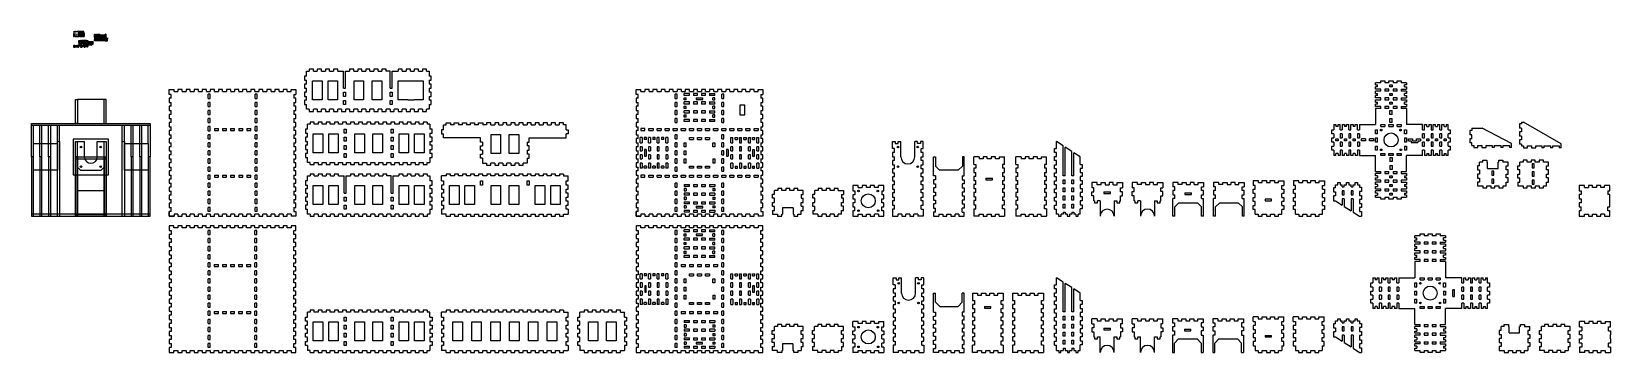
# Model space of a CAD drawing. Header units: millimetres. Extents: x -201 to 2280, y -214 to 290.
import ezdxf

# ---------------------------------------------------------------- set-up
doc = ezdxf.new("R2010")
doc.units = ezdxf.units.MM

msp = doc.modelspace()

# ---------------------------------------------------------------- linework, layer by layer
for p, q in [((-135.1, 282.7), (-135.2, 282.7)), ((-135.2, 282.7), (-135.2, 282.4)), ((-134.9, 282.4), (-135.2, 282.4)), ((-135.2, 282.4), (-134.9, 282.4)), ((-135.2, 282.4), (-135.2, 282.4)), ((-135.1, 289.9), (-135.1, 290.2)), ((-135.1, 290.2), (-134.8, 290.2)), ((-135, 289.9), (-135.1, 289.9)), ((-135, 289.7), (-135.1, 289.7)), ((-135.1, 289.7), (-135.1, 289.4)), ((-135.1, 289.4), (-135, 289.4)), ((-135, 289.2), (-135.1, 289.2)), ((-135.1, 289.2), (-135.1, 288.9)), ((-135.1, 288.9), (-135, 288.9)), ((-135, 288.7), (-135.1, 288.7)), ((-135.1, 288.7), (-135.1, 288.4)), ((-135.1, 288.4), (-135, 288.4)), ((-135, 288.2), (-135.1, 288.2)), ((-135.1, 288.2), (-135.1, 287.9)), ((-135.1, 287.9), (-135, 287.9)), ((-135, 287.7), (-135.1, 287.7)), ((-135.1, 287.7), (-135.1, 287.4)), ((-135.1, 287.4), (-135, 287.4)), ((-135, 287.2), (-135.1, 287.2)), ((-135.1, 287.2), (-135.1, 286.9)), ((-135.1, 286.9), (-135, 286.9)), ((-135, 286.7), (-135.1, 286.7)), ((-135.1, 286.7), (-135.1, 286.4)), ((-135.1, 286.4), (-135, 286.4)), ((-135, 286.2), (-135.1, 286.2)), ((-135.1, 286.2), (-135.1, 285.9)), ((-135.1, 285.9), (-135, 285.9)), ((-135, 285.7), (-135.1, 285.7)), ((-135.1, 285.7), (-135.1, 285.4)), ((-135.1, 285.4), (-135, 285.4)), ((-135, 285.2), (-135.1, 285.2)), ((-135.1, 285.2), (-135.1, 284.9)), ((-135.1, 284.9), (-135, 284.9)), ((-135, 284.7), (-135.1, 284.7)), ((-135.1, 284.7), (-135.1, 284.4)), ((-135.1, 284.4), (-135, 284.4)), ((-135, 284.2), (-135.1, 284.2)), ((-135.1, 284.2), (-135.1, 283.9)), ((-135.1, 283.9), (-135, 283.9)), ((-135, 283.7), (-135.1, 283.7)), ((-135.1, 283.7), (-135.1, 283.4)), ((-135.1, 283.4), (-135, 283.4)), ((-135, 283.2), (-135.1, 283.2)), ((-135.1, 283.2), (-135.1, 282.9)), ((-135.1, 282.9), (-135, 282.9)), ((-135, 282.7), (-135.1, 282.7)), ((-135.1, 282.4), (-135.1, 282.7)), ((-135, 289.7), (-135, 289.9)), ((-135, 289.2), (-135, 289.4)), ((-135, 288.7), (-135, 288.9)), ((-135, 288.2), (-135, 288.4)), ((-135, 287.7), (-135, 287.9)), ((-135, 287.2), (-135, 287.4)), ((-135, 286.7), (-135, 286.9)), ((-135, 286.2), (-135, 286.4)), ((-135, 285.7), (-135, 285.9)), ((-135, 285.2), (-135, 285.4)), ((-135, 284.7), (-135, 284.9)), ((-135, 284.2), (-135, 284.4)), ((-135, 283.7), (-135, 283.9)), ((-135, 283.2), (-135, 283.4)), ((-135, 282.7), (-135, 282.9)), ((-134.9, 282.4), (-134.8, 282.4)), ((-134.8, 290.1), (-134.8, 290.2)), ((-134.8, 290.1), (-134.6, 290.1)), ((-134.6, 282.5), (-134.8, 282.5)), ((-134.8, 282.5), (-134.8, 282.4)), ((-134.3, 290.2), (-134.6, 290.2)), ((-134.6, 290.2), (-134.6, 290.1)), ((-134.6, 282.5), (-134.6, 282.4)), ((-134.6, 282.4), (-134.3, 282.4)), ((-134.3, 290.1), (-134.3, 290.2)), ((-134.3, 290.1), (-134.1, 290.1)), ((-134.1, 282.5), (-134.3, 282.5)), ((-134.3, 282.4), (-134.3, 282.5)), ((-133.8, 290.2), (-134.1, 290.2)), ((-134.1, 290.2), (-134.1, 290.1)), ((-134.1, 282.5), (-134.1, 282.4)), ((-134.1, 282.4), (-133.8, 282.4)), ((-133.8, 290.1), (-133.8, 290.2)), ((-133.8, 290.1), (-133.6, 290.1)), ((-133.6, 282.5), (-133.8, 282.5)), ((-133.8, 282.4), (-133.8, 282.5)), ((-133.3, 290.2), (-133.6, 290.2)), ((-133.6, 290.2), (-133.6, 290.1)), ((-133.6, 282.5), (-133.6, 282.4)), ((-133.6, 282.4), (-133.3, 282.4)), ((-133.3, 290.1), (-133.3, 290.2)), ((-133.3, 290.1), (-133.1, 290.1)), ((-133.1, 282.5), (-133.3, 282.5)), ((-133.3, 282.4), (-133.3, 282.5)), ((-132.8, 290.2), (-133.1, 290.2)), ((-133.1, 290.2), (-133.1, 290.1)), ((-133.1, 282.5), (-133.1, 282.4)), ((-133.1, 282.4), (-132.8, 282.4)), ((-132.8, 290.1), (-132.8, 290.2)), ((-132.8, 290.1), (-132.6, 290.1)), ((-132.6, 282.5), (-132.8, 282.5)), ((-132.8, 282.4), (-132.8, 282.5)), ((-132.6, 289.9), (-132.7, 289.9)), ((-132.7, 289.7), (-132.7, 289.9)), ((-132.7, 289.7), (-132.6, 289.7)), ((-132.6, 289.4), (-132.7, 289.4)), ((-132.7, 289.2), (-132.7, 289.4)), ((-132.7, 289.2), (-132.6, 289.2)), ((-132.6, 288.9), (-132.7, 288.9)), ((-132.7, 288.7), (-132.7, 288.9)), ((-132.7, 288.7), (-132.6, 288.7)), ((-132.6, 288.4), (-132.7, 288.4)), ((-132.7, 288.2), (-132.7, 288.4)), ((-132.7, 288.2), (-132.6, 288.2)), ((-132.6, 287.9), (-132.7, 287.9)), ((-132.7, 287.7), (-132.7, 287.9)), ((-132.7, 287.7), (-132.6, 287.7)), ((-132.6, 287.4), (-132.7, 287.4)), ((-132.7, 287.2), (-132.7, 287.4)), ((-132.7, 287.2), (-132.6, 287.2)), ((-132.6, 286.9), (-132.7, 286.9)), ((-132.7, 286.7), (-132.7, 286.9)), ((-132.7, 286.7), (-132.6, 286.7)), ((-132.6, 286.4), (-132.7, 286.4)), ((-132.7, 286.2), (-132.7, 286.4)), ((-132.7, 286.2), (-132.6, 286.2)), ((-132.6, 285.9), (-132.7, 285.9)), ((-132.7, 285.7), (-132.7, 285.9)), ((-132.7, 285.7), (-132.6, 285.7)), ((-132.6, 285.4), (-132.7, 285.4)), ((-132.7, 285.2), (-132.7, 285.4)), ((-132.7, 285.2), (-132.6, 285.2)), ((-132.6, 284.9), (-132.7, 284.9)), ((-132.7, 284.7), (-132.7, 284.9)), ((-132.7, 284.7), (-132.6, 284.7)), ((-132.6, 284.4), (-132.7, 284.4)), ((-132.7, 284.2), (-132.7, 284.4)), ((-132.7, 284.2), (-132.6, 284.2)), ((-132.6, 283.9), (-132.7, 283.9)), ((-132.7, 283.7), (-132.7, 283.9)), ((-132.7, 283.7), (-132.6, 283.7)), ((-132.6, 283.4), (-132.7, 283.4)), ((-132.7, 283.2), (-132.7, 283.4)), ((-132.7, 283.2), (-132.6, 283.2)), ((-132.6, 282.9), (-132.7, 282.9)), ((-132.7, 282.7), (-132.7, 282.9)), ((-132.6, 282.7), (-132.7, 282.7)), ((-132.3, 290.2), (-132.6, 290.2)), ((-132.6, 290.2), (-132.6, 290.1)), ((-132.6, 289.7), (-132.6, 289.9)), ((-132.6, 289.2), (-132.6, 289.4)), ((-132.6, 288.7), (-132.6, 288.9)), ((-132.6, 288.2), (-132.6, 288.4)), ((-132.6, 287.7), (-132.6, 287.9)), ((-132.6, 287.2), (-132.6, 287.4)), ((-132.6, 286.7), (-132.6, 286.9)), ((-132.6, 286.2), (-132.6, 286.4)), ((-132.6, 285.7), (-132.6, 285.9)), ((-132.6, 285.2), (-132.6, 285.4)), ((-132.6, 284.7), (-132.6, 284.9)), ((-132.6, 284.2), (-132.6, 284.4)), ((-132.6, 283.7), (-132.6, 283.9)), ((-132.6, 283.2), (-132.6, 283.4)), ((-132.6, 282.7), (-132.6, 282.9)), ((-132.6, 282.5), (-132.6, 282.4)), ((-132.6, 282.4), (-132.3, 282.4)), ((-132.4, 287.8), (-132.4, 287.7)), ((-132.4, 287.8), (-132.1, 287.8)), ((-132.4, 287.7), (-132.1, 287.7)), ((-132.4, 284.9), (-132.4, 284.8)), ((-132.4, 284.9), (-132.1, 284.9)), ((-132.4, 284.8), (-132.1, 284.8)), ((-132.3, 290.1), (-132.3, 290.2)), ((-132.3, 290.1), (-132.1, 290.1)), ((-132.1, 282.5), (-132.3, 282.5)), ((-132.3, 282.4), (-132.3, 282.5)), ((-132.1, 290.2), (-132.1, 290.1)), ((-132.1, 290.2), (-130.3, 290.2)), ((-132.1, 287.7), (-132.1, 287.8)), ((-132.1, 284.8), (-132.1, 284.9)), ((-132.1, 282.5), (-132.1, 282.4)), ((-132.1, 282.4), (-131.8, 282.4)), ((-131.9, 284.9), (-131.9, 284.8)), ((-131.9, 284.9), (-131.6, 284.9)), ((-131.9, 284.8), (-131.6, 284.8)), ((-131.6, 282.5), (-131.8, 282.5)), ((-131.8, 282.4), (-131.8, 282.5)), ((-131.6, 284.8), (-131.6, 284.9)), ((-131.6, 282.5), (-131.6, 282.4)), ((-131.6, 282.4), (-131.3, 282.4)), ((-131.4, 284.9), (-131.4, 284.8)), ((-131.4, 284.9), (-131.1, 284.9)), ((-131.4, 284.8), (-131.1, 284.8)), ((-131.1, 282.5), (-131.3, 282.5)), ((-131.3, 282.4), (-131.3, 282.5)), ((-131.1, 284.8), (-131.1, 284.9)), ((-131.1, 282.5), (-131.1, 282.4)), ((-131.1, 282.4), (-130.8, 282.4)), ((-130.9, 284.9), (-130.9, 284.8)), ((-130.9, 284.9), (-130.6, 284.9)), ((-130.9, 284.8), (-130.6, 284.8)), ((-130.6, 282.5), (-130.8, 282.5)), ((-130.8, 282.4), (-130.8, 282.5)), ((-130.6, 284.8), (-130.6, 284.9)), ((-130.6, 282.5), (-130.6, 282.4)), ((-130.6, 282.4), (-130.3, 282.4)), ((-130.4, 284.9), (-130.4, 284.8)), ((-130.4, 284.9), (-130.1, 284.9)), ((-130.4, 284.8), (-130.1, 284.8)), ((-130.3, 290.1), (-130.3, 290.2)), ((-130.3, 290.1), (-130.1, 290.1)), ((-130.1, 282.5), (-130.3, 282.5)), ((-130.3, 282.4), (-130.3, 282.5)), ((-129.8, 290.2), (-130.1, 290.2)), ((-130.1, 290.2), (-130.1, 290.1)), ((-130.1, 284.8), (-130.1, 284.9)), ((-130.1, 282.5), (-130.1, 282.4)), ((-130.1, 282.4), (-129.8, 282.4)), ((-129.8, 290.1), (-129.8, 290.2)), ((-129.8, 290.1), (-129.6, 290.1)), ((-129.7, 289.9), (-129.8, 289.9)), ((-129.8, 289.7), (-129.8, 289.9)), ((-129.8, 289.7), (-129.7, 289.7)), ((-129.7, 289.4), (-129.8, 289.4)), ((-129.8, 289.2), (-129.8, 289.4)), ((-129.8, 289.2), (-129.7, 289.2)), ((-129.7, 288.9), (-129.8, 288.9)), ((-129.8, 288.7), (-129.8, 288.9)), ((-129.8, 288.7), (-129.7, 288.7)), ((-129.7, 288.4), (-129.8, 288.4)), ((-129.8, 288.2), (-129.8, 288.4)), ((-129.8, 288.2), (-129.7, 288.2)), ((-129.7, 287.9), (-129.8, 287.9)), ((-129.8, 287.7), (-129.8, 287.9)), ((-129.8, 287.7), (-129.7, 287.7)), ((-129.7, 287.4), (-129.8, 287.4)), ((-129.8, 287.2), (-129.8, 287.4)), ((-129.8, 287.2), (-129.7, 287.2)), ((-129.7, 286.9), (-129.8, 286.9)), ((-129.8, 286.7), (-129.8, 286.9)), ((-129.8, 286.7), (-129.7, 286.7)), ((-129.7, 286.4), (-129.8, 286.4)), ((-129.8, 286.2), (-129.8, 286.4)), ((-129.8, 286.2), (-129.7, 286.2)), ((-129.7, 285.9), (-129.8, 285.9)), ((-129.8, 285.7), (-129.8, 285.9)), ((-129.8, 285.7), (-129.7, 285.7)), ((-129.7, 285.4), (-129.8, 285.4)), ((-129.8, 285.2), (-129.8, 285.4)), ((-129.8, 285.2), (-129.7, 285.2)), ((-129.7, 284.9), (-129.8, 284.9)), ((-129.8, 284.7), (-129.8, 284.9)), ((-129.8, 284.7), (-129.7, 284.7)), ((-129.7, 284.4), (-129.8, 284.4)), ((-129.8, 284.2), (-129.8, 284.4)), ((-129.8, 284.2), (-129.7, 284.2)), ((-129.7, 283.9), (-129.8, 283.9)), ((-129.8, 283.7), (-129.8, 283.9)), ((-129.8, 283.7), (-129.7, 283.7)), ((-129.7, 283.4), (-129.8, 283.4)), ((-129.8, 283.2), (-129.8, 283.4)), ((-129.8, 283.2), (-129.7, 283.2)), ((-129.7, 282.9), (-129.8, 282.9)), ((-129.8, 282.7), (-129.8, 282.9)), ((-129.7, 282.7), (-129.8, 282.7)), ((-129.6, 282.5), (-129.8, 282.5)), ((-129.8, 282.4), (-129.8, 282.5)), ((-129.7, 289.7), (-129.7, 289.9)), ((-129.7, 289.2), (-129.7, 289.4)), ((-129.7, 288.7), (-129.7, 288.9)), ((-129.7, 288.2), (-129.7, 288.4)), ((-129.7, 287.7), (-129.7, 287.9)), ((-129.7, 287.2), (-129.7, 287.4)), ((-129.7, 286.7), (-129.7, 286.9)), ((-129.7, 286.2), (-129.7, 286.4)), ((-129.7, 285.7), (-129.7, 285.9)), ((-129.7, 285.2), (-129.7, 285.4)), ((-129.7, 284.7), (-129.7, 284.9)), ((-129.7, 284.2), (-129.7, 284.4)), ((-129.7, 283.7), (-129.7, 283.9)), ((-129.7, 283.2), (-129.7, 283.4)), ((-129.7, 282.7), (-129.7, 282.9)), ((-129.3, 290.2), (-129.6, 290.2)), ((-129.6, 290.2), (-129.6, 290.1)), ((-129.6, 282.5), (-129.6, 282.4)), ((-129.6, 282.4), (-129.3, 282.4)), ((-129.3, 290.1), (-129.3, 290.2)), ((-129.3, 290.1), (-129.1, 290.1)), ((-129.1, 282.5), (-129.3, 282.5)), ((-129.3, 282.4), (-129.3, 282.5)), ((-128.8, 290.2), (-129.1, 290.2)), ((-129.1, 290.2), (-129.1, 290.1)), ((-129.1, 282.5), (-129.1, 282.4)), ((-129.1, 282.4), (-128.8, 282.4)), ((-128.8, 290.1), (-128.8, 290.2)), ((-128.8, 290.1), (-128.6, 290.1)), ((-128.6, 282.5), (-128.8, 282.5)), ((-128.8, 282.4), (-128.8, 282.5)), ((-128.3, 290.2), (-128.6, 290.2)), ((-128.6, 290.2), (-128.6, 290.1)), ((-128.6, 282.5), (-128.6, 282.4)), ((-128.6, 282.4), (-128.3, 282.4)), ((-128.3, 290.1), (-128.3, 290.2)), ((-128.3, 290.1), (-128.1, 290.1)), ((-128.1, 282.5), (-128.3, 282.5)), ((-128.3, 282.4), (-128.3, 282.5)), ((-127.8, 290.2), (-128.1, 290.2)), ((-128.1, 290.2), (-128.1, 290.1)), ((-128.1, 282.5), (-128.1, 282.4)), ((-128.1, 282.4), (-127.8, 282.4)), ((-127.8, 290.1), (-127.8, 290.2)), ((-127.8, 290.1), (-127.6, 290.1)), ((-127.6, 282.5), (-127.8, 282.5)), ((-127.8, 282.4), (-127.8, 282.5)), ((-127.6, 290.1), (-127.6, 290.2)), ((-127.6, 290.2), (-127.3, 290.2)), ((-127.6, 282.5), (-127.6, 282.4)), ((-127.3, 282.4), (-127.6, 282.4)), ((-127.4, 289.9), (-127.4, 289.7)), ((-127.4, 289.9), (-127.3, 289.9)), ((-127.3, 289.7), (-127.4, 289.7)), ((-127.4, 289.4), (-127.4, 289.2)), ((-127.4, 289.4), (-127.3, 289.4)), ((-127.3, 289.2), (-127.4, 289.2)), ((-127.4, 288.9), (-127.4, 288.7)), ((-127.4, 288.9), (-127.3, 288.9)), ((-127.3, 288.7), (-127.4, 288.7)), ((-127.4, 288.4), (-127.4, 288.2)), ((-127.4, 288.4), (-127.3, 288.4)), ((-127.3, 288.2), (-127.4, 288.2)), ((-127.4, 287.9), (-127.4, 287.7)), ((-127.4, 287.9), (-127.3, 287.9)), ((-127.3, 287.7), (-127.4, 287.7)), ((-127.4, 287.4), (-127.4, 287.2)), ((-127.4, 287.4), (-127.3, 287.4)), ((-127.3, 287.2), (-127.4, 287.2)), ((-127.4, 286.9), (-127.4, 286.7)), ((-127.4, 286.9), (-127.3, 286.9)), ((-127.3, 286.7), (-127.4, 286.7)), ((-127.4, 286.4), (-127.4, 286.2)), ((-127.4, 286.4), (-127.3, 286.4)), ((-127.3, 286.2), (-127.4, 286.2)), ((-127.4, 285.9), (-127.4, 285.7)), ((-127.4, 285.9), (-127.3, 285.9)), ((-127.3, 285.7), (-127.4, 285.7)), ((-127.4, 285.4), (-127.4, 285.2)), ((-127.4, 285.4), (-127.3, 285.4)), ((-127.3, 285.2), (-127.4, 285.2)), ((-127.4, 284.9), (-127.4, 284.7)), ((-127.4, 284.9), (-127.3, 284.9)), ((-127.3, 284.7), (-127.4, 284.7)), ((-127.4, 284.4), (-127.4, 284.2)), ((-127.4, 284.4), (-127.3, 284.4)), ((-127.3, 284.2), (-127.4, 284.2)), ((-127.4, 283.9), (-127.4, 283.7)), ((-127.4, 283.9), (-127.3, 283.9)), ((-127.3, 283.7), (-127.4, 283.7)), ((-127.4, 283.4), (-127.4, 283.2)), ((-127.4, 283.4), (-127.3, 283.4)), ((-127.3, 283.2), (-127.4, 283.2)), ((-127.4, 282.9), (-127.4, 282.7)), ((-127.4, 282.9), (-127.3, 282.9)), ((-127.4, 282.7), (-127.3, 282.7)), ((-127.3, 290.2), (-127.3, 289.9)), ((-127.3, 289.4), (-127.3, 289.7)), ((-127.3, 288.9), (-127.3, 289.2)), ((-127.3, 288.4), (-127.3, 288.7)), ((-127.3, 287.9), (-127.3, 288.2)), ((-127.3, 287.4), (-127.3, 287.7)), ((-127.3, 286.9), (-127.3, 287.2)), ((-127.3, 286.4), (-127.3, 286.7)), ((-127.3, 285.9), (-127.3, 286.2)), ((-127.3, 285.4), (-127.3, 285.7)), ((-127.3, 284.9), (-127.3, 285.2)), ((-127.3, 284.4), (-127.3, 284.7)), ((-127.3, 283.9), (-127.3, 284.2)), ((-127.3, 283.4), (-127.3, 283.7)), ((-127.3, 282.9), (-127.3, 283.2)), ((-127.3, 282.7), (-127.3, 282.4)), ((-125.3, 290.2), (-127.2, 290.2)), ((-127.2, 290.2), (-127.2, 290.1)), ((-127.2, 290.1), (-126.8, 290.1)), ((-127, 289.7), (-127.2, 289.7)), ((-127.2, 289.7), (-127.2, 289.5)), ((-127.2, 289.5), (-127, 289.5)), ((-127, 289.2), (-127.2, 289.2)), ((-127.2, 289.2), (-127.2, 289)), ((-127.2, 289), (-127, 289)), ((-127, 288.7), (-127.2, 288.7)), ((-127.2, 288.7), (-127.2, 288.5)), ((-127.2, 288.5), (-126.8, 288.5)), ((-127.2, 287.2), (-127.2, 288.2)), ((-127.2, 288.2), (-127, 288.2)), ((-127.2, 287.2), (-126.9, 287.2)), ((-127.2, 282.5), (-127.2, 287)), ((-127.2, 287), (-127, 287)), ((-127.2, 282.8), (-127.2, 282.5)), ((-127, 282.5), (-127.2, 282.5)), ((-127.1, 276.1), (-127.1, 276.4)), ((-127.1, 276.4), (-126.8, 276.4)), ((-127, 276.1), (-127.1, 276.1)), ((-127, 275.8), (-127.1, 275.8)), ((-127.1, 275.8), (-127.1, 275.6)), ((-127.1, 275.6), (-127, 275.6)), ((-127, 275.3), (-127.1, 275.3)), ((-127.1, 275.3), (-127.1, 275.1)), ((-127.1, 275.1), (-127, 275.1)), ((-127, 274.8), (-127.1, 274.8)), ((-127.1, 274.8), (-127.1, 274.6)), ((-127.1, 274.6), (-127, 274.6)), ((-127, 274.3), (-127.1, 274.3)), ((-127.1, 274.3), (-127.1, 274.1)), ((-127.1, 274.1), (-127, 274.1)), ((-127, 273.8), (-127.1, 273.8)), ((-127.1, 273.8), (-127.1, 273.6)), ((-127.1, 273.6), (-127, 273.6)), ((-127, 273.3), (-127.1, 273.3)), ((-127.1, 273.3), (-127.1, 273.1)), ((-127.1, 273.1), (-127, 273.1)), ((-127, 289.7), (-127, 289.9)), ((-126.8, 289.9), (-127, 289.9)), ((-127, 289.5), (-127, 289.2)), ((-127, 289), (-127, 288.7)), ((-127, 288.2), (-127, 288)), ((-126.9, 288), (-127, 288)), ((-127, 287.7), (-126.9, 287.7)), ((-127, 287.7), (-127, 287.5)), ((-126.9, 287.5), (-127, 287.5)), ((-127, 287), (-127, 286.5)), ((-127, 286.5), (-126.9, 286.5)), ((-126.9, 286.3), (-127, 286.3)), ((-127, 286.3), (-127, 286)), ((-127, 286), (-126.9, 286)), ((-126.9, 285.8), (-127, 285.8)), ((-127, 285.8), (-127, 285.5)), ((-127, 285.5), (-126.9, 285.5)), ((-126.9, 285.3), (-127, 285.3)), ((-127, 285.3), (-127, 285)), ((-127, 285), (-126.9, 285)), ((-126.9, 284.8), (-127, 284.8)), ((-127, 284.8), (-127, 284.5)), ((-127, 284.5), (-126.9, 284.5)), ((-126.9, 284.3), (-127, 284.3)), ((-127, 284.3), (-127, 284)), ((-127, 284), (-126.9, 284)), ((-126.9, 283.8), (-127, 283.8)), ((-127, 283.8), (-127, 283.5)), ((-127, 283.5), (-126.9, 283.5)), ((-126.9, 283.3), (-127, 283.3)), ((-127, 283.3), (-127, 283)), ((-127, 283), (-126.9, 283)), ((-127, 282.8), (-126.9, 282.8)), ((-127, 282.8), (-127, 282.5)), ((-127, 275.8), (-127, 276.1)), ((-127, 275.3), (-127, 275.6)), ((-127, 274.8), (-127, 275.1)), ((-127, 274.3), (-127, 274.6)), ((-127, 273.8), (-127, 274.1)), ((-127, 273.3), (-127, 273.6)), ((-127, 272.8), (-127, 273.1)), ((-126.9, 288), (-126.9, 288.2)), ((-126.9, 288.2), (-126.8, 288.2)), ((-126.9, 287.7), (-126.9, 287.5)), ((-126.9, 287.2), (-126.5, 286.9)), ((-126.9, 286.5), (-126.9, 287)), ((-126.9, 287), (-126.9, 287)), ((-126.5, 286.7), (-126.9, 287)), ((-126.9, 286), (-126.9, 286.3)), ((-126.9, 285.5), (-126.9, 285.8)), ((-126.9, 285), (-126.9, 285.3)), ((-126.9, 284.5), (-126.9, 284.8)), ((-126.9, 284), (-126.9, 284.3)), ((-126.9, 283.5), (-126.9, 283.8)), ((-126.9, 283), (-126.9, 283.3)), ((-126.9, 282.5), (-126.9, 282.8)), ((-126.8, 282.5), (-126.9, 282.5)), ((-126.6, 274), (-126.9, 274)), ((-126.9, 274), (-126.9, 273.8)), ((-126.9, 273.8), (-126.6, 273.8)), ((-126.9, 273.1), (-126.9, 273.4)), ((-126.8, 273.4), (-126.9, 273.4)), ((-126.9, 273.1), (-126.8, 273.1)), ((-126.8, 289.9), (-126.8, 290.1)), ((-126.8, 288.5), (-126.8, 288.3)), ((-126.8, 288.2), (-126.8, 288.3)), ((-126.8, 288.3), (-126.6, 288.3)), ((-126.8, 288.3), (-126.6, 288.3)), ((-126.8, 282.5), (-126.8, 282.4)), ((-126.8, 282.4), (-126.6, 282.4)), ((-126.8, 276.2), (-126.8, 276.4)), ((-126.8, 276.2), (-126.6, 276.2)), ((-126.8, 273.4), (-126.8, 273.1)), ((-126.6, 290.1), (-126.6, 289.9)), ((-125.8, 290.1), (-126.6, 290.1)), ((-126.5, 289.9), (-126.6, 289.9)), ((-126.6, 288.5), (-126.3, 288.5)), ((-126.6, 288.3), (-126.6, 288.5)), ((-126.6, 288.3), (-126.6, 288.2)), ((-126.6, 288.2), (-126.5, 288.2)), ((-126.5, 282.5), (-126.6, 282.5)), ((-126.6, 282.4), (-126.6, 282.5)), ((-126.3, 276.4), (-126.6, 276.4)), ((-126.6, 276.4), (-126.6, 276.2)), ((-126.6, 273.8), (-126.6, 274)), ((-126.5, 273.4), (-126.6, 273.4)), ((-126.6, 273.4), (-126.6, 273.3)), ((-126.5, 273.3), (-126.6, 273.3)), ((-126.5, 289.5), (-126.5, 289.9)), ((-126.5, 289.5), (-125.9, 289.5)), ((-126.5, 288), (-126.5, 288.2)), ((-126.5, 288), (-126.4, 288)), ((-126.4, 287.8), (-126.5, 287.8)), ((-126.5, 287.8), (-126.5, 287.5)), ((-126.5, 287.5), (-126.4, 287.5)), ((-126.4, 287.3), (-126.5, 287.3)), ((-126.5, 287.3), (-126.5, 286.9)), ((-126.5, 284.9), (-126.5, 286.7)), ((-126.5, 286.7), (-126.5, 286.7)), ((-126.4, 284.9), (-126.5, 284.9)), ((-126.5, 284.4), (-126.5, 284.6)), ((-126.5, 284.6), (-126.4, 284.6)), ((-126.4, 284.4), (-126.5, 284.4)), ((-126.5, 283.9), (-126.5, 284.1)), ((-126.5, 284.1), (-126.4, 284.1)), ((-126.4, 283.9), (-126.5, 283.9)), ((-126.5, 283.4), (-126.5, 283.6)), ((-126.5, 283.6), (-126.4, 283.6)), ((-126.4, 283.4), (-126.5, 283.4)), ((-126.5, 282.9), (-126.5, 283.1)), ((-126.5, 283.1), (-126.4, 283.1)), ((-126.4, 282.9), (-126.5, 282.9)), ((-126.5, 282.6), (-126.4, 282.6)), ((-126.5, 282.6), (-126.5, 282.5)), ((-126.5, 273.3), (-126.5, 273.4)), ((-126.4, 288), (-126.4, 288.2)), ((-126.4, 288.2), (-126.2, 288.2)), ((-126.4, 287.5), (-126.4, 287.8)), ((-126.4, 287.3), (-126.4, 286.8)), ((-126.4, 286.8), (-126, 286.5)), ((-126.4, 284.9), (-126.4, 286.6)), ((-126.4, 286.6), (-126.4, 286.6)), ((-126, 286.4), (-126.4, 286.6)), ((-126.4, 284.4), (-126.4, 284.6)), ((-126.4, 283.9), (-126.4, 284.1)), ((-126.4, 283.4), (-126.4, 283.6)), ((-126.4, 282.9), (-126.4, 283.1)), ((-126.4, 282.6), (-126.4, 282.5)), ((-126.2, 282.5), (-126.4, 282.5)), ((-126.4, 273.8), (-126.4, 274)), ((-126.4, 274), (-126.1, 274)), ((-126.4, 273.8), (-126.1, 273.8)), ((-126.4, 273.1), (-126.4, 273.4)), ((-126.3, 273.4), (-126.4, 273.4)), ((-126.4, 273.1), (-126.3, 273.1)), ((-126.2, 289.4), (-126.3, 289.4)), ((-126.3, 289.4), (-126.3, 289.1)), ((-126.3, 289.1), (-126.2, 289.1)), ((-126.2, 288.9), (-126.3, 288.9)), ((-126.3, 288.9), (-126.3, 288.6)), ((-126.3, 288.6), (-126.2, 288.6)), ((-126.3, 288.5), (-126.3, 288.3)), ((-126.3, 288.3), (-126.1, 288.3)), ((-126.3, 276.2), (-126.3, 276.4)), ((-126.3, 276.2), (-126.1, 276.2)), ((-126.3, 273.4), (-126.3, 273.1)), ((-126.2, 289.1), (-126.2, 289.4)), ((-126.2, 288.6), (-126.2, 288.9)), ((-126.2, 288.2), (-126.2, 288.3)), ((-126.2, 288.3), (-126.1, 288.3)), ((-126.2, 282.5), (-126.2, 282.4)), ((-126.2, 282.4), (-126.1, 282.4)), ((-126.1, 288.5), (-125.8, 288.5)), ((-126.1, 288.3), (-126.1, 288.5)), ((-126.1, 288.3), (-126.1, 288.2)), ((-126.1, 288.2), (-126, 288.2)), ((-126, 282.5), (-126.1, 282.5)), ((-126.1, 282.4), (-126.1, 282.5)), ((-125.8, 276.4), (-126.1, 276.4)), ((-126.1, 276.4), (-126.1, 276.2)), ((-126.1, 274), (-126.1, 273.8)), ((-126, 273.4), (-126.1, 273.4)), ((-126.1, 273.4), (-126.1, 273.3)), ((-126, 273.3), (-126.1, 273.3)), ((-126, 288), (-126, 288.2)), ((-126, 288), (-125.8, 288)), ((-125.8, 287.8), (-126, 287.8)), ((-126, 287.8), (-126, 287.5)), ((-126, 287.5), (-125.8, 287.5)), ((-125.8, 287.3), (-126, 287.3)), ((-126, 287.3), (-126, 286.5)), ((-126, 284.9), (-126, 286.4)), ((-126, 286.4), (-126, 286.4)), ((-125.8, 284.9), (-126, 284.9)), ((-126, 284.4), (-126, 284.6)), ((-126, 284.6), (-125.8, 284.6)), ((-125.8, 284.4), (-126, 284.4)), ((-126, 283.9), (-126, 284.1)), ((-126, 284.1), (-125.8, 284.1)), ((-125.8, 283.9), (-126, 283.9)), ((-126, 283.4), (-126, 283.6)), ((-126, 283.6), (-125.8, 283.6)), ((-125.8, 283.4), (-126, 283.4)), ((-126, 282.9), (-126, 283.1)), ((-126, 283.1), (-125.8, 283.1)), ((-125.8, 282.9), (-126, 282.9)), ((-126, 282.6), (-125.8, 282.6)), ((-126, 282.6), (-126, 282.5)), ((-126, 273.3), (-126, 273.4)), ((-125.9, 289.5), (-125.9, 289.9)), ((-125.8, 289.9), (-125.9, 289.9)), ((-125.9, 273.8), (-125.9, 274)), ((-125.9, 274), (-125.6, 274)), ((-125.9, 273.8), (-125.6, 273.8)), ((-125.8, 289.9), (-125.8, 290.1)), ((-125.8, 288.5), (-125.8, 288.3)), ((-125.8, 288.3), (-125.6, 288.3)), ((-125.8, 288), (-125.8, 288.2)), ((-125.8, 288.2), (-125.7, 288.2)), ((-125.8, 287.5), (-125.8, 287.8)), ((-125.8, 287.3), (-125.8, 286.5)), ((-125.8, 286.5), (-125.4, 286.2)), ((-125.8, 284.9), (-125.8, 286.3)), ((-125.8, 286.3), (-125.8, 286.3)), ((-125.4, 286), (-125.8, 286.3)), ((-125.8, 284.4), (-125.8, 284.6)), ((-125.8, 283.9), (-125.8, 284.1)), ((-125.8, 283.4), (-125.8, 283.6)), ((-125.8, 282.9), (-125.8, 283.1)), ((-125.8, 282.6), (-125.8, 282.5)), ((-125.7, 282.5), (-125.8, 282.5)), ((-125.8, 276.2), (-125.8, 276.4)), ((-125.8, 276.2), (-125.6, 276.2)), ((-125.8, 273.1), (-125.8, 273.4)), ((-125.7, 273.4), (-125.8, 273.4)), ((-125.8, 273.1), (-125.7, 273.1)), ((-125.7, 288.2), (-125.7, 288.3)), ((-125.7, 288.3), (-125.6, 288.3)), ((-125.7, 282.5), (-125.7, 282.4)), ((-125.7, 282.4), (-125.6, 282.4)), ((-125.7, 273.1), (-125.7, 273.4)), ((-125.6, 290.1), (-125.6, 289.9)), ((-125.6, 290.1), (-125.3, 290.1)), ((-125.3, 289.9), (-125.6, 289.9)), ((-125.6, 288.5), (-125.4, 288.5)), ((-125.6, 288.3), (-125.6, 288.5)), ((-125.6, 288.3), (-125.6, 288.2)), ((-125.6, 288.2), (-125.4, 288.2)), ((-125.4, 282.5), (-125.6, 282.5)), ((-125.6, 282.4), (-125.6, 282.5)), ((-125.3, 276.4), (-125.6, 276.4)), ((-125.6, 276.4), (-125.6, 276.2)), ((-125.6, 274), (-125.6, 273.8)), ((-125.4, 273.4), (-125.6, 273.4)), ((-125.6, 273.4), (-125.6, 273.3)), ((-125.4, 273.3), (-125.6, 273.3)), ((-125.4, 289.5), (-125.4, 289.7)), ((-125.4, 289.7), (-125.3, 289.7)), ((-125.3, 289.5), (-125.4, 289.5)), ((-125.4, 289.2), (-125.3, 289.2)), ((-125.4, 289), (-125.4, 289.2)), ((-125.3, 289), (-125.4, 289)), ((-125.4, 288.7), (-125.3, 288.7)), ((-125.4, 288.5), (-125.4, 288.7)), ((-125.4, 288.2), (-125.4, 288)), ((-125.4, 288), (-125.3, 288)), ((-125.3, 287.7), (-125.4, 287.7)), ((-125.4, 287.7), (-125.4, 287.5)), ((-125.4, 287.5), (-125.3, 287.5)), ((-125.3, 287.2), (-125.4, 287.2)), ((-125.4, 287.2), (-125.4, 287)), ((-125.4, 287), (-125.3, 287)), ((-125.3, 286.7), (-125.4, 286.7)), ((-125.4, 286.7), (-125.4, 286.5)), ((-125.4, 286.5), (-125.3, 286.5)), ((-125.4, 286.2), (-125.2, 286.2)), ((-125.4, 285.6), (-125.4, 286)), ((-125.4, 286), (-125.4, 286)), ((-125.3, 285.6), (-125.4, 285.6)), ((-125.3, 285.3), (-125.4, 285.3)), ((-125.4, 285.3), (-125.4, 285.1)), ((-125.4, 285.1), (-125.3, 285.1)), ((-125.3, 284.8), (-125.4, 284.8)), ((-125.4, 284.8), (-125.4, 284.6)), ((-125.4, 284.6), (-125.3, 284.6)), ((-125.3, 284.3), (-125.4, 284.3)), ((-125.4, 284.3), (-125.4, 284.1)), ((-125.4, 284.1), (-125.3, 284.1)), ((-125.3, 283.8), (-125.4, 283.8)), ((-125.4, 283.8), (-125.4, 283.6)), ((-125.4, 283.6), (-125.3, 283.6)), ((-125.3, 283.3), (-125.4, 283.3)), ((-125.4, 283.3), (-125.4, 283.1)), ((-125.4, 283.1), (-125.3, 283.1)), ((-125.3, 282.8), (-125.4, 282.8)), ((-125.4, 282.5), (-125.4, 282.8)), ((-125.4, 273.8), (-125.4, 274)), ((-125.4, 274), (-125.1, 274)), ((-125.4, 273.8), (-125.1, 273.8)), ((-125.4, 273.3), (-125.4, 273.4)), ((-125.3, 290.1), (-125.3, 290.2)), ((-125.3, 289.7), (-125.3, 289.9)), ((-125.3, 289.2), (-125.3, 289.5)), ((-125.3, 288.7), (-125.3, 289)), ((-125.3, 288), (-125.3, 288.3)), ((-125.3, 288.3), (-125.2, 288.3)), ((-125.3, 287.7), (-125.3, 287.5)), ((-125.3, 287.2), (-125.3, 287)), ((-125.3, 286.7), (-125.3, 286.5)), ((-125.2, 286), (-125.3, 286)), ((-125.3, 286), (-125.3, 285.6)), ((-125.3, 285.3), (-125.3, 285.1)), ((-125.3, 284.8), (-125.3, 284.6)), ((-125.3, 284.3), (-125.3, 284.1)), ((-125.3, 283.8), (-125.3, 283.6)), ((-125.3, 283.3), (-125.3, 283.1)), ((-125.3, 282.8), (-125.3, 282.5)), ((-125.3, 282.5), (-125.2, 282.5)), ((-125.3, 276.2), (-125.3, 276.4)), ((-125.3, 276.2), (-125.1, 276.2)), ((-125.3, 273.1), (-125.3, 273.4)), ((-125.2, 273.4), (-125.3, 273.4)), ((-125.3, 273.1), (-125.2, 273.1)), ((-125.2, 288.3), (-125.2, 286.2)), ((-125.2, 286), (-125.2, 282.5)), ((-125.2, 273.4), (-125.2, 273.1)), ((-125.1, 290.2), (-125.1, 290.1)), ((-123.2, 290.2), (-125.1, 290.2)), ((-125.1, 290.1), (-124.8, 290.1)), ((-125.1, 289.5), (-125.1, 289.7)), ((-125.1, 289.7), (-125, 289.7)), ((-125, 289.5), (-125.1, 289.5)), ((-125.1, 289), (-125.1, 289.2)), ((-125.1, 289.2), (-125, 289.2)), ((-125, 289), (-125.1, 289)), ((-125.1, 288.7), (-125, 288.7)), ((-125.1, 288.7), (-125.1, 288.5)), ((-125.1, 288.5), (-124.8, 288.5)), ((-125.1, 287.2), (-125.1, 288.2)), ((-125.1, 288.2), (-124.9, 288.2)), ((-125.1, 287.2), (-124.8, 287.2)), ((-125.1, 282.5), (-125.1, 287)), ((-125.1, 287), (-124.9, 287)), ((-125.1, 282.8), (-125.1, 282.5)), ((-124.9, 282.5), (-125.1, 282.5)), ((-124.8, 276.4), (-125.1, 276.4)), ((-125.1, 276.4), (-125.1, 276.2)), ((-125.1, 274), (-125.1, 273.8)), ((-125, 289.7), (-125, 289.9)), ((-124.8, 289.9), (-125, 289.9)), ((-125, 289.2), (-125, 289.5)), ((-125, 288.7), (-125, 289)), ((-124.9, 288.2), (-124.9, 288)), ((-124.8, 288), (-124.9, 288)), ((-124.9, 287.7), (-124.8, 287.7)), ((-124.9, 287.7), (-124.9, 287.5)), ((-124.8, 287.5), (-124.9, 287.5)), ((-124.9, 287), (-124.9, 286.5)), ((-124.9, 286.5), (-124.8, 286.5)), ((-124.8, 286.3), (-124.9, 286.3)), ((-124.9, 286.3), (-124.9, 286)), ((-124.9, 286), (-124.8, 286)), ((-124.8, 285.8), (-124.9, 285.8)), ((-124.9, 285.8), (-124.9, 285.5)), ((-124.9, 285.5), (-124.8, 285.5)), ((-124.8, 285.3), (-124.9, 285.3)), ((-124.9, 285.3), (-124.9, 285)), ((-124.9, 285), (-124.8, 285)), ((-124.8, 284.8), (-124.9, 284.8)), ((-124.9, 284.8), (-124.9, 284.5)), ((-124.9, 284.5), (-124.8, 284.5)), ((-124.8, 284.3), (-124.9, 284.3)), ((-124.9, 284.3), (-124.9, 284)), ((-124.9, 284), (-124.8, 284)), ((-124.8, 283.8), (-124.9, 283.8)), ((-124.9, 283.8), (-124.9, 283.5)), ((-124.9, 283.5), (-124.8, 283.5)), ((-124.8, 283.3), (-124.9, 283.3)), ((-124.9, 283.3), (-124.9, 283)), ((-124.9, 283), (-124.8, 283)), ((-124.9, 282.8), (-124.8, 282.8)), ((-124.9, 282.8), (-124.9, 282.5)), ((-124.9, 273.8), (-124.9, 274)), ((-124.9, 274), (-124.6, 274)), ((-124.9, 273.8), (-124.6, 273.8)), ((-124.8, 290.1), (-124.8, 289.9)), ((-124.8, 288.5), (-124.8, 288.3)), ((-124.8, 288.3), (-124.5, 288.3)), ((-124.8, 288), (-124.8, 288.2)), ((-124.8, 288.2), (-124.7, 288.2)), ((-124.8, 287.7), (-124.8, 287.5)), ((-124.8, 287.2), (-124.4, 286.9)), ((-124.8, 286.5), (-124.8, 287)), ((-124.8, 287), (-124.8, 287)), ((-124.4, 286.7), (-124.8, 287)), ((-124.8, 286), (-124.8, 286.3)), ((-124.8, 285.5), (-124.8, 285.8)), ((-124.8, 285), (-124.8, 285.3)), ((-124.8, 284.5), (-124.8, 284.8)), ((-124.8, 284), (-124.8, 284.3)), ((-124.8, 283.5), (-124.8, 283.8)), ((-124.8, 283), (-124.8, 283.3)), ((-124.8, 282.5), (-124.8, 282.8)), ((-124.7, 282.5), (-124.8, 282.5)), ((-124.8, 276.2), (-124.8, 276.4)), ((-124.8, 276.2), (-124.6, 276.2)), ((-124.7, 288.2), (-124.7, 288.3)), ((-124.7, 288.3), (-124.5, 288.3)), ((-124.7, 282.5), (-124.7, 282.4)), ((-124.7, 282.4), (-124.5, 282.4)), ((-124.6, 276.1), (-124.7, 276.1)), ((-124.7, 275.8), (-124.7, 276.1)), ((-124.7, 275.8), (-124.6, 275.8)), ((-124.6, 275.6), (-124.7, 275.6)), ((-124.7, 275.3), (-124.7, 275.6)), ((-124.7, 275.3), (-124.6, 275.3)), ((-124.6, 275.1), (-124.7, 275.1)), ((-124.7, 274.8), (-124.7, 275.1)), ((-124.7, 274.8), (-124.6, 274.8)), ((-124.6, 274.6), (-124.7, 274.6)), ((-124.7, 274.3), (-124.7, 274.6)), ((-124.7, 274.3), (-124.6, 274.3)), ((-124.6, 273.6), (-124.7, 273.6)), ((-124.7, 273.3), (-124.7, 273.6)), ((-124.7, 273.3), (-124.6, 273.3)), ((-124.6, 273.1), (-124.7, 273.1)), ((-124.7, 272.8), (-124.7, 273.1)), ((-124.3, 276.4), (-124.6, 276.4)), ((-124.6, 276.4), (-124.6, 276.2)), ((-124.6, 275.8), (-124.6, 276.1)), ((-124.6, 275.3), (-124.6, 275.6)), ((-124.6, 274.8), (-124.6, 275.1)), ((-124.6, 274.3), (-124.6, 274.6)), ((-124.6, 274), (-124.6, 273.8)), ((-124.6, 273.3), (-124.6, 273.6)), ((-124.6, 272.8), (-124.6, 273.1)), ((-124.5, 289.9), (-124.5, 290.1)), ((-124.5, 290.1), (-124.3, 290.1)), ((-124.3, 289.9), (-124.5, 289.9)), ((-124.5, 288.5), (-124.3, 288.5)), ((-124.5, 288.3), (-124.5, 288.5)), ((-124.5, 288.3), (-124.5, 288.2)), ((-124.5, 288.2), (-124.4, 288.2)), ((-124.4, 282.5), (-124.5, 282.5)), ((-124.5, 282.4), (-124.5, 282.5)), ((-124.4, 288), (-124.4, 288.2)), ((-124.4, 288), (-124.3, 288)), ((-124.3, 287.8), (-124.4, 287.8)), ((-124.4, 287.8), (-124.4, 287.5)), ((-124.4, 287.5), (-124.3, 287.5)), ((-124.3, 287.3), (-124.4, 287.3)), ((-124.4, 287.3), (-124.4, 286.9)), ((-124.4, 284.9), (-124.4, 286.7)), ((-124.4, 286.7), (-124.4, 286.7)), ((-124.3, 284.9), (-124.4, 284.9)), ((-124.4, 284.4), (-124.4, 284.6)), ((-124.4, 284.6), (-124.3, 284.6)), ((-124.3, 284.4), (-124.4, 284.4)), ((-124.4, 283.9), (-124.4, 284.1)), ((-124.4, 284.1), (-124.3, 284.1)), ((-124.3, 283.9), (-124.4, 283.9)), ((-124.4, 283.4), (-124.4, 283.6)), ((-124.4, 283.6), (-124.3, 283.6)), ((-124.3, 283.4), (-124.4, 283.4)), ((-124.4, 282.9), (-124.4, 283.1)), ((-124.4, 283.1), (-124.3, 283.1)), ((-124.3, 282.9), (-124.4, 282.9)), ((-124.4, 282.6), (-124.3, 282.6)), ((-124.4, 282.6), (-124.4, 282.5)), ((-124.4, 273.8), (-124.4, 274)), ((-124.4, 274), (-124.1, 274)), ((-124.4, 273.8), (-124.1, 273.8)), ((-124.3, 290.1), (-124.3, 289.9)), ((-124.3, 288.5), (-124.3, 288.3)), ((-124.3, 288.3), (-124, 288.3)), ((-124.3, 288), (-124.3, 288.2)), ((-124.3, 288.2), (-124.2, 288.2)), ((-124.3, 287.5), (-124.3, 287.8)), ((-124.3, 287.3), (-124.3, 286.8)), ((-124.3, 286.8), (-123.9, 286.5)), ((-124.3, 284.9), (-124.3, 286.6)), ((-124.3, 286.6), (-124.3, 286.6)), ((-123.9, 286.4), (-124.3, 286.6)), ((-124.3, 284.4), (-124.3, 284.6)), ((-124.3, 283.9), (-124.3, 284.1)), ((-124.3, 283.4), (-124.3, 283.6)), ((-124.3, 282.9), (-124.3, 283.1)), ((-124.3, 282.6), (-124.3, 282.5)), ((-124.2, 282.5), (-124.3, 282.5)), ((-124.3, 276.2), (-124.3, 276.4)), ((-124.3, 276.2), (-124.1, 276.2)), ((-124.1, 289.8), (-124.2, 289.8)), ((-124.2, 289.8), (-124.2, 289.6)), ((-124.2, 289.6), (-124.1, 289.6)), ((-124.1, 289.3), (-124.2, 289.3)), ((-124.2, 289.3), (-124.2, 289.1)), ((-124.2, 289.1), (-124.1, 289.1)), ((-124.1, 288.8), (-124.2, 288.8)), ((-124.2, 288.8), (-124.2, 288.6)), ((-124.2, 288.6), (-124.1, 288.6)), ((-124.2, 288.2), (-124.2, 288.3)), ((-124.2, 288.3), (-124, 288.3)), ((-124.2, 282.5), (-124.2, 282.4)), ((-124.2, 282.4), (-124, 282.4)), ((-123.9, 276.1), (-124.2, 276.1)), ((-124.2, 276), (-124.2, 276.1)), ((-123.9, 276), (-124.2, 276)), ((-124.2, 275.7), (-124.2, 275.9)), ((-124.2, 275.9), (-124.1, 275.9)), ((-124.1, 275.7), (-124.2, 275.7)), ((-123.9, 275.6), (-124.2, 275.6)), ((-124.2, 275.5), (-124.2, 275.6)), ((-123.9, 275.5), (-124.2, 275.5)), ((-124.2, 275.2), (-124.2, 275.3)), ((-124.2, 275.3), (-124.1, 275.3)), ((-124.1, 275.2), (-124.2, 275.2)), ((-123.9, 275.1), (-124.2, 275.1)), ((-124.2, 274.9), (-124.2, 275.1)), ((-124.2, 274.9), (-123.9, 274.9)), ((-124.2, 274.7), (-124.2, 274.8)), ((-124.2, 274.8), (-124.1, 274.8)), ((-124.1, 274.7), (-124.2, 274.7)), ((-123.9, 274.5), (-124.2, 274.5)), ((-124.2, 274.4), (-124.2, 274.5)), ((-123.9, 274.4), (-124.2, 274.4)), ((-124.2, 272.8), (-124.2, 273.1)), ((-124.2, 273.1), (-124.1, 273.1)), ((-124.1, 289.6), (-124.1, 289.8)), ((-124.1, 289.1), (-124.1, 289.3)), ((-124.1, 288.6), (-124.1, 288.8)), ((-123.8, 276.4), (-124.1, 276.4)), ((-124.1, 276.4), (-124.1, 276.2)), ((-124.1, 275.7), (-124.1, 275.9)), ((-124.1, 275.2), (-124.1, 275.3)), ((-124.1, 274.7), (-124.1, 274.8)), ((-124.1, 274), (-124.1, 273.8)), ((-124.1, 272.8), (-124.1, 273.1)), ((-124, 289.9), (-124, 290.1)), ((-124, 290.1), (-123.8, 290.1)), ((-123.8, 289.9), (-124, 289.9)), ((-124, 288.5), (-123.8, 288.5)), ((-124, 288.3), (-124, 288.5)), ((-124, 288.3), (-124, 288.2)), ((-124, 288.2), (-123.9, 288.2)), ((-123.9, 282.5), (-124, 282.5)), ((-124, 282.4), (-124, 282.5)), ((-123.9, 288), (-123.9, 288.2)), ((-123.9, 288), (-123.7, 288)), ((-123.7, 287.8), (-123.9, 287.8)), ((-123.9, 287.8), (-123.9, 287.5)), ((-123.9, 287.5), (-123.7, 287.5)), ((-123.7, 287.3), (-123.9, 287.3)), ((-123.9, 287.3), (-123.9, 286.5)), ((-123.9, 284.9), (-123.9, 286.4)), ((-123.9, 286.4), (-123.9, 286.4)), ((-123.7, 284.9), (-123.9, 284.9)), ((-123.9, 284.4), (-123.9, 284.6)), ((-123.9, 284.6), (-123.7, 284.6)), ((-123.7, 284.4), (-123.9, 284.4)), ((-123.9, 283.9), (-123.9, 284.1)), ((-123.9, 284.1), (-123.7, 284.1)), ((-123.7, 283.9), (-123.9, 283.9)), ((-123.9, 283.4), (-123.9, 283.6)), ((-123.9, 283.6), (-123.7, 283.6)), ((-123.7, 283.4), (-123.9, 283.4)), ((-123.9, 282.9), (-123.9, 283.1)), ((-123.9, 283.1), (-123.7, 283.1)), ((-123.7, 282.9), (-123.9, 282.9)), ((-123.9, 282.6), (-123.7, 282.6)), ((-123.9, 282.6), (-123.9, 282.5)), ((-123.9, 276), (-123.9, 276.1)), ((-123.9, 275.5), (-123.9, 275.6)), ((-123.9, 274.9), (-123.9, 275.1)), ((-123.9, 274.4), (-123.9, 274.5)), ((-123.9, 273.8), (-123.9, 274)), ((-123.9, 274), (-123.6, 274)), ((-123.9, 273.8), (-123.6, 273.8)), ((-123.9, 273.3), (-123.9, 273.4)), ((-123.9, 273.4), (-123.6, 273.4)), ((-123.9, 273.3), (-123.6, 273.3)), ((-123.8, 290.1), (-123.8, 289.9)), ((-123.8, 288.5), (-123.8, 288.3)), ((-123.8, 288.3), (-123.5, 288.3)), ((-123.8, 276.2), (-123.8, 276.4)), ((-123.8, 276.2), (-123.6, 276.2)), ((-123.7, 288), (-123.7, 288.2)), ((-123.7, 288.2), (-123.6, 288.2)), ((-123.7, 287.5), (-123.7, 287.8)), ((-123.7, 287.3), (-123.7, 286.5)), ((-123.7, 286.5), (-123.4, 286.2)), ((-123.7, 284.9), (-123.7, 286.3)), ((-123.7, 286.3), (-123.7, 286.3)), ((-123.4, 286), (-123.7, 286.3)), ((-123.7, 284.4), (-123.7, 284.6)), ((-123.7, 283.9), (-123.7, 284.1)), ((-123.7, 283.4), (-123.7, 283.6)), ((-123.7, 282.9), (-123.7, 283.1)), ((-123.7, 282.6), (-123.7, 282.5)), ((-123.6, 282.5), (-123.7, 282.5)), ((-123.6, 288.2), (-123.6, 288.3)), ((-123.6, 288.3), (-123.5, 288.3)), ((-123.6, 282.5), (-123.6, 282.4)), ((-123.6, 282.4), (-123.5, 282.4)), ((-123.3, 276.4), (-123.6, 276.4)), ((-123.6, 276.4), (-123.6, 276.2)), ((-123.4, 276.1), (-123.6, 276.1)), ((-123.6, 276.1), (-123.6, 276)), ((-123.4, 276), (-123.6, 276)), ((-123.4, 275.6), (-123.6, 275.6)), ((-123.6, 275.6), (-123.6, 275.5)), ((-123.4, 275.5), (-123.6, 275.5)), ((-123.4, 275.1), (-123.6, 275.1)), ((-123.6, 275.1), (-123.6, 274.9)), ((-123.6, 274.9), (-123.4, 274.9)), ((-123.4, 274.5), (-123.6, 274.5)), ((-123.6, 274.5), (-123.6, 274.4)), ((-123.4, 274.4), (-123.6, 274.4)), ((-123.6, 274), (-123.6, 273.8)), ((-123.6, 273.4), (-123.6, 273.3)), ((-123.5, 289.9), (-123.5, 290.1)), ((-123.5, 290.1), (-123.2, 290.1)), ((-123.2, 289.9), (-123.5, 289.9)), ((-123.5, 288.5), (-123.3, 288.5)), ((-123.5, 288.3), (-123.5, 288.5)), ((-123.5, 288.3), (-123.5, 288.2)), ((-123.5, 288.2), (-123.4, 288.2)), ((-123.4, 282.5), (-123.5, 282.5)), ((-123.5, 282.4), (-123.5, 282.5)), ((-123.4, 288.2), (-123.4, 288)), ((-123.4, 288), (-123.2, 288)), ((-123.2, 287.7), (-123.4, 287.7)), ((-123.4, 287.7), (-123.4, 287.5)), ((-123.4, 287.5), (-123.2, 287.5)), ((-123.2, 287.2), (-123.4, 287.2)), ((-123.4, 287.2), (-123.4, 287)), ((-123.4, 287), (-123.2, 287)), ((-123.2, 286.7), (-123.4, 286.7)), ((-123.4, 286.7), (-123.4, 286.5)), ((-123.4, 286.5), (-123.2, 286.5)), ((-123.4, 286.2), (-123.1, 286.2)), ((-123.4, 285.6), (-123.4, 286)), ((-123.4, 286), (-123.4, 286)), ((-123.2, 285.6), (-123.4, 285.6)), ((-123.2, 285.3), (-123.4, 285.3)), ((-123.4, 285.3), (-123.4, 285.1)), ((-123.4, 285.1), (-123.2, 285.1)), ((-123.2, 284.8), (-123.4, 284.8)), ((-123.4, 284.8), (-123.4, 284.6)), ((-123.4, 284.6), (-123.2, 284.6)), ((-123.2, 284.3), (-123.4, 284.3)), ((-123.4, 284.3), (-123.4, 284.1)), ((-123.4, 284.1), (-123.2, 284.1)), ((-123.2, 283.8), (-123.4, 283.8)), ((-123.4, 283.8), (-123.4, 283.6)), ((-123.4, 283.6), (-123.2, 283.6)), ((-123.2, 283.3), (-123.4, 283.3)), ((-123.4, 283.3), (-123.4, 283.1)), ((-123.4, 283.1), (-123.2, 283.1)), ((-123.2, 282.8), (-123.4, 282.8)), ((-123.4, 282.5), (-123.4, 282.8)), ((-123.4, 276), (-123.4, 276.1)), ((-123.4, 275.8), (-123.4, 275.8)), ((-123.4, 275.8), (-123, 275.8)), ((-123, 275.8), (-123.4, 275.8)), ((-123.4, 275.5), (-123.4, 275.6)), ((-123.4, 274.9), (-123.4, 275.1)), ((-123.4, 274.4), (-123.4, 274.5)), ((-123.4, 273.8), (-123.4, 274)), ((-123.4, 274), (-123.1, 274)), ((-123.4, 273.8), (-123.1, 273.8)), ((-123.4, 273.3), (-123.4, 273.4)), ((-123.4, 273.4), (-123.1, 273.4)), ((-123.4, 273.3), (-123.1, 273.3)), ((-123.3, 289.5), (-123.3, 289.7)), ((-123.3, 289.7), (-123.2, 289.7)), ((-123.2, 289.5), (-123.3, 289.5)), ((-123.3, 289), (-123.3, 289.2)), ((-123.3, 289.2), (-123.2, 289.2)), ((-123.2, 289), (-123.3, 289)), ((-123.3, 288.5), (-123.3, 288.7)), ((-123.3, 288.7), (-123.2, 288.7)), ((-123.3, 276.2), (-123.3, 276.4)), ((-123.3, 276.2), (-123.1, 276.2)), ((-123.2, 290.1), (-123.2, 290.2)), ((-123.2, 289.7), (-123.2, 289.9)), ((-123.2, 289.2), (-123.2, 289.5)), ((-123.2, 288.7), (-123.2, 289)), ((-123.2, 288), (-123.2, 288.3)), ((-123.2, 288.3), (-123.1, 288.3)), ((-123.2, 287.7), (-123.2, 287.5)), ((-123.2, 287.2), (-123.2, 287)), ((-123.2, 286.7), (-123.2, 286.5)), ((-123.1, 286), (-123.2, 286)), ((-123.2, 286), (-123.2, 285.6)), ((-123.2, 285.3), (-123.2, 285.1)), ((-123.2, 284.8), (-123.2, 284.6)), ((-123.2, 284.3), (-123.2, 284.1)), ((-123.2, 283.8), (-123.2, 283.6)), ((-123.2, 283.3), (-123.2, 283.1)), ((-123.2, 282.8), (-123.2, 282.5)), ((-123.2, 282.5), (-123.1, 282.5)), ((-123.1, 288.3), (-123.1, 286.2)), ((-123.1, 286), (-123.1, 282.5)), ((-122.8, 276.4), (-123.1, 276.4)), ((-123.1, 276.4), (-123.1, 276.2)), ((-122.9, 276.1), (-123.1, 276.1)), ((-123.1, 276.1), (-123.1, 276)), ((-122.9, 276), (-123.1, 276)), ((-122.9, 275.6), (-123.1, 275.6)), ((-123.1, 275.6), (-123.1, 275.5)), ((-122.9, 275.5), (-123.1, 275.5)), ((-122.9, 275.1), (-123.1, 275.1)), ((-123.1, 275.1), (-123.1, 274.9)), ((-123.1, 274.9), (-122.9, 274.9)), ((-122.9, 274.5), (-123.1, 274.5)), ((-123.1, 274.5), (-123.1, 274.4)), ((-122.9, 274.4), (-123.1, 274.4)), ((-123.1, 274), (-123.1, 273.8)), ((-123.1, 273.4), (-123.1, 273.3)), ((-123, 289.5), (-123, 289.7)), ((-123, 289.7), (-122.9, 289.7)), ((-122.9, 289.5), (-123, 289.5)), ((-123, 289), (-123, 289.2)), ((-123, 289.2), (-122.9, 289.2)), ((-122.9, 289), (-123, 289)), ((-123, 288.7), (-122.9, 288.7)), ((-123, 288.7), (-123, 288.5)), ((-123, 288.5), (-122.7, 288.5)), ((-123, 287.1), (-123, 288.1)), ((-123, 288.1), (-122.9, 288.1)), ((-123, 287.1), (-122.7, 287.1)), ((-123, 282.5), (-123, 287)), ((-123, 287), (-122.9, 287)), ((-123, 282.8), (-123, 282.5)), ((-122.9, 282.5), (-123, 282.5)), ((-123, 275.8), (-123, 275.8)), ((-122.9, 290.2), (-122.9, 290.1)), ((-121.3, 290.2), (-122.9, 290.2)), ((-122.9, 290.1), (-122.7, 290.1)), ((-122.9, 289.7), (-122.9, 289.9)), ((-122.7, 289.9), (-122.9, 289.9)), ((-122.9, 289.2), (-122.9, 289.5)), ((-122.9, 288.7), (-122.9, 289)), ((-122.9, 288.1), (-122.9, 288)), ((-122.7, 288), (-122.9, 288)), ((-122.9, 287.7), (-122.7, 287.7)), ((-122.9, 287.7), (-122.9, 287.5)), ((-122.7, 287.5), (-122.9, 287.5)), ((-122.9, 287), (-122.9, 286.5)), ((-122.9, 286.5), (-122.7, 286.5)), ((-122.7, 286.3), (-122.9, 286.3)), ((-122.9, 286.3), (-122.9, 286)), ((-122.9, 286), (-122.7, 286)), ((-122.7, 285.8), (-122.9, 285.8)), ((-122.9, 285.8), (-122.9, 285.5)), ((-122.9, 285.5), (-122.7, 285.5)), ((-122.7, 285.3), (-122.9, 285.3)), ((-122.9, 285.3), (-122.9, 285)), ((-122.9, 285), (-122.7, 285)), ((-122.7, 284.8), (-122.9, 284.8)), ((-122.9, 284.8), (-122.9, 284.5)), ((-122.9, 284.5), (-122.7, 284.5)), ((-122.7, 284.3), (-122.9, 284.3)), ((-122.9, 284.3), (-122.9, 284)), ((-122.9, 284), (-122.7, 284)), ((-122.7, 283.8), (-122.9, 283.8)), ((-122.9, 283.8), (-122.9, 283.5)), ((-122.9, 283.5), (-122.7, 283.5)), ((-122.7, 283.3), (-122.9, 283.3)), ((-122.9, 283.3), (-122.9, 283)), ((-122.9, 283), (-122.7, 283)), ((-122.9, 282.8), (-122.7, 282.8)), ((-122.9, 282.8), (-122.9, 282.5)), ((-122.9, 276), (-122.9, 276.1)), ((-122.9, 275.5), (-122.9, 275.6)), ((-122.9, 274.9), (-122.9, 275.1)), ((-122.9, 274.4), (-122.9, 274.5)), ((-122.9, 273.8), (-122.9, 274)), ((-122.9, 274), (-122.6, 274)), ((-122.9, 273.8), (-122.6, 273.8)), ((-122.9, 273.3), (-122.9, 273.4)), ((-122.9, 273.4), (-122.6, 273.4)), ((-122.9, 273.3), (-122.6, 273.3)), ((-122.8, 276.2), (-122.8, 276.4)), ((-122.8, 276.2), (-122.6, 276.2)), ((-122.7, 290.1), (-122.7, 289.9)), ((-122.7, 288.5), (-122.7, 288.3)), ((-122.7, 288.3), (-122.5, 288.3)), ((-122.7, 288), (-122.7, 288.1)), ((-122.7, 288.1), (-122.6, 288.1)), ((-122.7, 287.7), (-122.7, 287.5)), ((-122.7, 287.1), (-122.3, 286.9)), ((-122.7, 286.5), (-122.7, 287)), ((-122.7, 287), (-122.7, 287)), ((-122.3, 286.7), (-122.7, 287)), ((-122.7, 286), (-122.7, 286.3)), ((-122.7, 285.5), (-122.7, 285.8)), ((-122.7, 285), (-122.7, 285.3)), ((-122.7, 284.5), (-122.7, 284.8)), ((-122.7, 284), (-122.7, 284.3)), ((-122.7, 283.5), (-122.7, 283.8)), ((-122.7, 283), (-122.7, 283.3)), ((-122.7, 282.5), (-122.7, 282.8)), ((-122.6, 282.5), (-122.7, 282.5)), ((-122.6, 288.1), (-122.6, 288.3)), ((-122.6, 288.3), (-122.5, 288.3)), ((-122.6, 282.5), (-122.6, 282.4)), ((-122.6, 282.4), (-122.5, 282.4)), ((-122.3, 276.4), (-122.6, 276.4)), ((-122.6, 276.4), (-122.6, 276.2)), ((-122.6, 276.1), (-122.6, 276)), ((-122.6, 276.1), (-122.3, 276.1)), ((-122.3, 276), (-122.6, 276)), ((-122.6, 275.6), (-122.6, 275.5)), ((-122.6, 275.6), (-122.3, 275.6)), ((-122.3, 275.5), (-122.6, 275.5)), ((-122.6, 275.1), (-122.6, 274.9)), ((-122.6, 275.1), (-122.3, 275.1)), ((-122.6, 274.9), (-122.3, 274.9)), ((-122.6, 274.5), (-122.6, 274.4)), ((-122.6, 274.5), (-122.3, 274.5)), ((-122.3, 274.4), (-122.6, 274.4)), ((-122.6, 274), (-122.6, 273.8)), ((-122.6, 273.4), (-122.6, 273.3)), ((-122.5, 289.9), (-122.5, 290.1)), ((-122.5, 290.1), (-122.2, 290.1)), ((-122.2, 289.9), (-122.5, 289.9)), ((-122.5, 288.5), (-122.2, 288.5)), ((-122.5, 288.3), (-122.5, 288.5)), ((-122.5, 288.3), (-122.5, 288.1)), ((-122.5, 288.1), (-122.3, 288.1)), ((-122.3, 282.5), (-122.5, 282.5)), ((-122.5, 282.4), (-122.5, 282.5)), ((-122.3, 275.9), (-122.4, 275.9)), ((-122.4, 275.7), (-122.4, 275.9)), ((-122.4, 275.7), (-122.3, 275.7)), ((-122.3, 275.3), (-122.4, 275.3)), ((-122.4, 275.2), (-122.4, 275.3)), ((-122.4, 275.2), (-122.3, 275.2)), ((-122.3, 274.8), (-122.4, 274.8)), ((-122.4, 274.7), (-122.4, 274.8)), ((-122.4, 274.7), (-122.3, 274.7)), ((-122.4, 273.8), (-122.4, 274)), ((-122.4, 274), (-122.1, 274)), ((-122.4, 273.8), (-122.1, 273.8)), ((-122.4, 273.1), (-122.3, 273.1)), ((-122.4, 272.8), (-122.4, 273.1)), ((-122.3, 288), (-122.3, 288.1)), ((-122.3, 288), (-122.2, 288)), ((-122.2, 287.8), (-122.3, 287.8)), ((-122.3, 287.8), (-122.3, 287.5)), ((-122.3, 287.5), (-122.2, 287.5)), ((-122.2, 287.3), (-122.3, 287.3)), ((-122.3, 287.3), (-122.3, 286.9)), ((-122.3, 284.9), (-122.3, 286.7)), ((-122.3, 286.7), (-122.3, 286.7)), ((-122.2, 284.9), (-122.3, 284.9)), ((-122.3, 284.4), (-122.3, 284.6)), ((-122.3, 284.6), (-122.2, 284.6)), ((-122.2, 284.4), (-122.3, 284.4)), ((-122.3, 283.9), (-122.3, 284.1)), ((-122.3, 284.1), (-122.2, 284.1)), ((-122.2, 283.9), (-122.3, 283.9)), ((-122.3, 283.4), (-122.3, 283.6)), ((-122.3, 283.6), (-122.2, 283.6)), ((-122.2, 283.4), (-122.3, 283.4)), ((-122.3, 282.9), (-122.3, 283.1)), ((-122.3, 283.1), (-122.2, 283.1)), ((-122.2, 282.9), (-122.3, 282.9)), ((-122.3, 282.6), (-122.2, 282.6)), ((-122.3, 282.6), (-122.3, 282.5)), ((-122.3, 276.2), (-122.3, 276.4)), ((-122.3, 276.2), (-122.1, 276.2)), ((-122.3, 276), (-122.3, 276.1)), ((-122.3, 275.7), (-122.3, 275.9)), ((-122.3, 275.5), (-122.3, 275.6)), ((-122.3, 275.2), (-122.3, 275.3)), ((-122.3, 274.9), (-122.3, 275.1)), ((-122.3, 274.7), (-122.3, 274.8)), ((-122.3, 274.4), (-122.3, 274.5)), ((-122.3, 273.1), (-122.3, 272.8)), ((-122.2, 290.1), (-122.2, 289.9)), ((-122, 289.8), (-122.2, 289.8)), ((-122.2, 289.8), (-122.2, 289.6)), ((-122.2, 289.6), (-122, 289.6)), ((-122, 289.3), (-122.2, 289.3)), ((-122.2, 289.3), (-122.2, 289.1)), ((-122.2, 289.1), (-122, 289.1)), ((-122, 288.8), (-122.2, 288.8)), ((-122.2, 288.8), (-122.2, 288.6)), ((-122.2, 288.6), (-122, 288.6)), ((-122.2, 288.5), (-122.2, 288.3)), ((-122.2, 288.3), (-122, 288.3)), ((-122.2, 288), (-122.2, 288.1)), ((-122.2, 288.1), (-122.1, 288.1)), ((-122.2, 287.5), (-122.2, 287.8)), ((-122.2, 287.3), (-122.2, 286.8)), ((-122.2, 286.8), (-121.8, 286.5)), ((-122.2, 284.9), (-122.2, 286.6)), ((-122.2, 286.6), (-122.2, 286.6)), ((-121.8, 286.4), (-122.2, 286.6)), ((-122.2, 284.4), (-122.2, 284.6)), ((-122.2, 283.9), (-122.2, 284.1)), ((-122.2, 283.4), (-122.2, 283.6)), ((-122.2, 282.9), (-122.2, 283.1)), ((-122.2, 282.6), (-122.2, 282.5)), ((-122.1, 282.5), (-122.2, 282.5)), ((-122.1, 288.1), (-122.1, 288.3)), ((-122.1, 288.3), (-121.9, 288.3)), ((-122.1, 282.5), (-122.1, 282.4)), ((-122.1, 282.4), (-121.9, 282.4)), ((-121.8, 276.4), (-122.1, 276.4)), ((-122.1, 276.4), (-122.1, 276.2)), ((-122.1, 274), (-122.1, 273.8)), ((-122, 289.9), (-122, 290.1)), ((-122, 290.1), (-121.7, 290.1)), ((-121.7, 289.9), (-122, 289.9)), ((-122, 289.6), (-122, 289.8)), ((-122, 289.1), (-122, 289.3)), ((-122, 288.6), (-122, 288.8)), ((-122, 288.5), (-121.7, 288.5)), ((-122, 288.3), (-122, 288.5)), ((-121.9, 288.3), (-121.9, 288.1)), ((-121.9, 288.1), (-121.8, 288.1)), ((-121.8, 282.5), (-121.9, 282.5)), ((-121.9, 282.4), (-121.9, 282.5)), ((-121.9, 273.8), (-121.9, 274)), ((-121.9, 274), (-121.6, 274)), ((-121.9, 273.8), (-121.6, 273.8)), ((-121.8, 288), (-121.8, 288.1)), ((-121.8, 288), (-121.7, 288)), ((-121.7, 287.8), (-121.8, 287.8)), ((-121.8, 287.8), (-121.8, 287.5)), ((-121.8, 287.5), (-121.7, 287.5)), ((-121.7, 287.3), (-121.8, 287.3)), ((-121.8, 287.3), (-121.8, 286.5)), ((-121.8, 284.9), (-121.8, 286.4)), ((-121.8, 286.4), (-121.8, 286.4)), ((-121.7, 284.9), (-121.8, 284.9)), ((-121.8, 284.4), (-121.8, 284.6)), ((-121.8, 284.6), (-121.7, 284.6)), ((-121.7, 284.4), (-121.8, 284.4)), ((-121.8, 283.9), (-121.8, 284.1)), ((-121.8, 284.1), (-121.7, 284.1)), ((-121.7, 283.9), (-121.8, 283.9)), ((-121.8, 283.4), (-121.8, 283.6)), ((-121.8, 283.6), (-121.7, 283.6)), ((-121.7, 283.4), (-121.8, 283.4)), ((-121.8, 282.9), (-121.8, 283.1)), ((-121.8, 283.1), (-121.7, 283.1)), ((-121.7, 282.9), (-121.8, 282.9)), ((-121.8, 282.6), (-121.7, 282.6)), ((-121.8, 282.6), (-121.8, 282.5)), ((-121.8, 276.2), (-121.8, 276.4)), ((-121.8, 276.2), (-121.6, 276.2)), ((-121.7, 276.1), (-121.8, 276.1)), ((-121.8, 275.8), (-121.8, 276.1)), ((-121.8, 275.8), (-121.7, 275.8)), ((-121.7, 275.6), (-121.8, 275.6)), ((-121.8, 275.3), (-121.8, 275.6)), ((-121.8, 275.3), (-121.7, 275.3)), ((-121.7, 275.1), (-121.8, 275.1)), ((-121.8, 274.8), (-121.8, 275.1)), ((-121.8, 274.8), (-121.7, 274.8)), ((-121.7, 274.6), (-121.8, 274.6)), ((-121.8, 274.3), (-121.8, 274.6)), ((-121.8, 274.3), (-121.7, 274.3)), ((-121.7, 273.6), (-121.8, 273.6)), ((-121.8, 273.3), (-121.8, 273.6)), ((-121.8, 273.3), (-121.7, 273.3)), ((-121.7, 273.1), (-121.8, 273.1)), ((-121.8, 272.8), (-121.8, 273.1)), ((-121.7, 290.1), (-121.7, 289.9)), ((-121.7, 288.5), (-121.7, 288.3)), ((-121.7, 288.3), (-121.5, 288.3)), ((-121.7, 288), (-121.7, 288.1)), ((-121.7, 288.1), (-121.5, 288.1)), ((-121.7, 287.5), (-121.7, 287.8)), ((-121.7, 287.3), (-121.7, 286.5)), ((-121.7, 286.5), (-121.3, 286.2)), ((-121.7, 284.9), (-121.7, 286.3)), ((-121.7, 286.3), (-121.7, 286.3)), ((-121.3, 286), (-121.7, 286.3)), ((-121.7, 284.4), (-121.7, 284.6)), ((-121.7, 283.9), (-121.7, 284.1)), ((-121.7, 283.4), (-121.7, 283.6)), ((-121.7, 282.9), (-121.7, 283.1)), ((-121.7, 282.6), (-121.7, 282.5)), ((-121.5, 282.5), (-121.7, 282.5)), ((-121.7, 275.8), (-121.7, 276.1)), ((-121.7, 275.3), (-121.7, 275.6)), ((-121.7, 274.8), (-121.7, 275.1)), ((-121.7, 274.3), (-121.7, 274.6)), ((-121.7, 273.3), (-121.7, 273.6)), ((-121.7, 272.8), (-121.7, 273.1)), ((-121.3, 276.4), (-121.6, 276.4)), ((-121.6, 276.4), (-121.6, 276.2)), ((-121.6, 274), (-121.6, 273.8)), ((-121.5, 289.9), (-121.5, 290.1)), ((-121.5, 290.1), (-121.3, 290.1)), ((-121.1, 289.9), (-121.5, 289.9)), ((-121.5, 288.5), (-121.3, 288.5)), ((-121.5, 288.3), (-121.5, 288.5)), ((-121.5, 288.1), (-121.5, 288.3)), ((-121.5, 288.3), (-121.4, 288.3)), ((-121.5, 282.5), (-121.5, 282.4)), ((-121.5, 282.4), (-121.4, 282.4)), ((-121.4, 288.3), (-121.4, 288.1)), ((-121.4, 288.1), (-121.3, 288.1)), ((-121.3, 282.5), (-121.4, 282.5)), ((-121.4, 282.4), (-121.4, 282.5)), ((-121.4, 273.8), (-121.4, 274)), ((-121.4, 274), (-121.1, 274)), ((-121.4, 273.8), (-121.1, 273.8)), ((-121.3, 290.1), (-121.3, 290.2)), ((-121.3, 289.5), (-121.3, 289.7)), ((-121.3, 289.7), (-121.1, 289.7)), ((-121.1, 289.5), (-121.3, 289.5)), ((-121.3, 289), (-121.3, 289.2)), ((-121.3, 289.2), (-121.1, 289.2)), ((-121.1, 289), (-121.3, 289)), ((-121.3, 288.5), (-121.3, 288.7)), ((-121.3, 288.7), (-121.1, 288.7)), ((-121.3, 288.1), (-121.3, 288)), ((-121.3, 288), (-121.1, 288)), ((-121.1, 287.7), (-121.3, 287.7)), ((-121.3, 287.7), (-121.3, 287.5)), ((-121.3, 287.5), (-121.1, 287.5)), ((-121.1, 287.2), (-121.3, 287.2)), ((-121.3, 287.2), (-121.3, 287)), ((-121.3, 287), (-121.1, 287)), ((-121.1, 286.7), (-121.3, 286.7)), ((-121.3, 286.7), (-121.3, 286.5)), ((-121.3, 286.5), (-121.1, 286.5)), ((-121.3, 286.2), (-121, 286.2)), ((-121.3, 285.6), (-121.3, 286)), ((-121.3, 286), (-121.3, 286)), ((-121.1, 285.6), (-121.3, 285.6)), ((-121.1, 285.3), (-121.3, 285.3)), ((-121.3, 285.3), (-121.3, 285.1)), ((-121.3, 285.1), (-121.1, 285.1)), ((-121.1, 284.8), (-121.3, 284.8)), ((-121.3, 284.8), (-121.3, 284.6)), ((-121.3, 284.6), (-121.1, 284.6)), ((-121.1, 284.3), (-121.3, 284.3)), ((-121.3, 284.3), (-121.3, 284.1)), ((-121.3, 284.1), (-121.1, 284.1)), ((-121.1, 283.8), (-121.3, 283.8)), ((-121.3, 283.8), (-121.3, 283.6)), ((-121.3, 283.6), (-121.1, 283.6)), ((-121.1, 283.3), (-121.3, 283.3)), ((-121.3, 283.3), (-121.3, 283.1)), ((-121.3, 283.1), (-121.1, 283.1)), ((-121.1, 282.8), (-121.3, 282.8)), ((-121.3, 282.5), (-121.3, 282.8)), ((-121.3, 276.2), (-121.3, 276.4)), ((-121.3, 276.2), (-121.1, 276.2)), ((-121.3, 273.1), (-121.3, 273.4)), ((-121.3, 273.4), (-121.2, 273.4)), ((-121.3, 273.1), (-121.2, 273.1)), ((-121.2, 273.1), (-121.2, 273.4)), ((-121.1, 289.7), (-121.1, 289.9)), ((-121.1, 289.2), (-121.1, 289.5)), ((-121.1, 288.7), (-121.1, 289)), ((-121.1, 288), (-121.1, 288.3)), ((-121.1, 288.3), (-121, 288.3)), ((-121.1, 287.7), (-121.1, 287.5)), ((-121.1, 287.2), (-121.1, 287)), ((-121.1, 286.7), (-121.1, 286.5)), ((-121, 286), (-121.1, 286)), ((-121.1, 286), (-121.1, 285.6)), ((-121.1, 285.3), (-121.1, 285.1)), ((-121.1, 284.8), (-121.1, 284.6)), ((-121.1, 284.3), (-121.1, 284.1)), ((-121.1, 283.8), (-121.1, 283.6)), ((-121.1, 283.3), (-121.1, 283.1)), ((-121.1, 282.8), (-121.1, 282.5)), ((-121.1, 282.5), (-121, 282.5)), ((-120.8, 276.4), (-121.1, 276.4)), ((-121.1, 276.4), (-121.1, 276.2)), ((-121.1, 274), (-121.1, 273.8)), ((-121, 289.5), (-121, 289.7)), ((-121, 289.7), (-120.9, 289.7)), ((-120.9, 289.5), (-121, 289.5)), ((-121, 289), (-121, 289.2)), ((-121, 289.2), (-120.9, 289.2)), ((-120.9, 289), (-121, 289)), ((-121, 288.7), (-120.9, 288.7)), ((-121, 288.7), (-121, 288.5)), ((-121, 288.5), (-120.7, 288.5)), ((-121, 288.3), (-121, 286.2)), ((-121, 286), (-121, 282.5)), ((-121, 273.3), (-121, 273.4)), ((-121, 273.4), (-120.9, 273.4)), ((-121, 273.3), (-120.9, 273.3)), ((-120.9, 290.2), (-120.9, 290.1)), ((-119.2, 290.2), (-120.9, 290.2)), ((-120.9, 290.1), (-120.7, 290.1)), ((-120.9, 289.7), (-120.9, 289.9)), ((-120.7, 289.9), (-120.9, 289.9)), ((-120.9, 289.2), (-120.9, 289.5)), ((-120.9, 288.7), (-120.9, 289)), ((-120.9, 287.1), (-120.9, 288.1)), ((-120.9, 288.1), (-120.8, 288.1)), ((-120.9, 287.1), (-120.6, 287.1)), ((-120.9, 282.5), (-120.9, 287)), ((-120.9, 287), (-120.8, 287)), ((-120.9, 282.8), (-120.9, 282.5)), ((-120.8, 282.5), (-120.9, 282.5)), ((-120.9, 273.8), (-120.9, 274)), ((-120.9, 274), (-120.6, 274)), ((-120.9, 273.8), (-120.6, 273.8)), ((-120.9, 273.4), (-120.9, 273.3)), ((-120.8, 288.1), (-120.8, 288)), ((-120.6, 288), (-120.8, 288)), ((-120.8, 287.7), (-120.6, 287.7)), ((-120.8, 287.7), (-120.8, 287.5)), ((-120.6, 287.5), (-120.8, 287.5)), ((-120.8, 287), (-120.8, 286.5)), ((-120.8, 286.5), (-120.6, 286.5)), ((-120.6, 286.3), (-120.8, 286.3)), ((-120.8, 286.3), (-120.8, 286)), ((-120.8, 286), (-120.6, 286)), ((-120.6, 285.8), (-120.8, 285.8)), ((-120.8, 285.8), (-120.8, 285.5)), ((-120.8, 285.5), (-120.6, 285.5)), ((-120.6, 285.3), (-120.8, 285.3)), ((-120.8, 285.3), (-120.8, 285)), ((-120.8, 285), (-120.6, 285)), ((-120.6, 284.8), (-120.8, 284.8)), ((-120.8, 284.8), (-120.8, 284.5)), ((-120.8, 284.5), (-120.6, 284.5)), ((-120.6, 284.3), (-120.8, 284.3)), ((-120.8, 284.3), (-120.8, 284)), ((-120.8, 284), (-120.6, 284)), ((-120.6, 283.8), (-120.8, 283.8)), ((-120.8, 283.8), (-120.8, 283.5)), ((-120.8, 283.5), (-120.6, 283.5)), ((-120.6, 283.3), (-120.8, 283.3)), ((-120.8, 283.3), (-120.8, 283)), ((-120.8, 283), (-120.6, 283)), ((-120.8, 282.8), (-120.6, 282.8)), ((-120.8, 282.8), (-120.8, 282.5)), ((-120.8, 276.2), (-120.8, 276.4)), ((-120.8, 276.2), (-120.6, 276.2)), ((-120.7, 290.1), (-120.7, 289.9)), ((-120.7, 288.5), (-120.7, 288.3)), ((-120.7, 288.3), (-120.4, 288.3)), ((-120.4, 275.4), (-120.7, 275.4)), ((-120.7, 275.4), (-120.7, 274.8)), ((-120.7, 274.8), (-120.4, 274.8)), ((-120.7, 273.4), (-120.7, 273.1)), ((-120.7, 273.4), (-120.6, 273.4)), ((-120.7, 273.1), (-120.6, 273.1)), ((-120.6, 288), (-120.6, 288.1)), ((-120.6, 288.1), (-120.5, 288.1)), ((-120.6, 287.7), (-120.6, 287.5)), ((-120.6, 287.1), (-120.2, 286.9)), ((-120.6, 286.5), (-120.6, 287)), ((-120.6, 287), (-120.6, 287)), ((-120.2, 286.7), (-120.6, 287)), ((-120.6, 286), (-120.6, 286.3)), ((-120.6, 285.5), (-120.6, 285.8)), ((-120.6, 285), (-120.6, 285.3)), ((-120.6, 284.5), (-120.6, 284.8)), ((-120.6, 284), (-120.6, 284.3)), ((-120.6, 283.5), (-120.6, 283.8)), ((-120.6, 283), (-120.6, 283.3)), ((-120.6, 282.5), (-120.6, 282.8)), ((-120.5, 282.5), (-120.6, 282.5)), ((-120.3, 276.4), (-120.6, 276.4)), ((-120.6, 276.4), (-120.6, 276.2)), ((-120.6, 274), (-120.6, 273.8)), ((-120.6, 273.1), (-120.6, 273.4)), ((-120.5, 288.1), (-120.5, 288.3)), ((-120.5, 288.3), (-120.4, 288.3)), ((-120.5, 282.5), (-120.5, 282.4)), ((-120.5, 282.4), (-120.4, 282.4)), ((-120.5, 273.3), (-120.5, 273.4)), ((-120.5, 273.4), (-120.3, 273.4)), ((-120.5, 273.3), (-120.3, 273.3)), ((-120.4, 289.9), (-120.4, 290.1)), ((-120.4, 290.1), (-120.2, 290.1)), ((-120.2, 289.9), (-120.4, 289.9)), ((-120.4, 288.5), (-120.2, 288.5)), ((-120.4, 288.3), (-120.4, 288.5)), ((-120.4, 288.3), (-120.4, 288.1)), ((-120.4, 288.1), (-120.2, 288.1)), ((-120.2, 282.5), (-120.4, 282.5)), ((-120.4, 282.4), (-120.4, 282.5)), ((-120.4, 274.8), (-120.4, 275.4)), ((-120.4, 273.8), (-120.4, 274)), ((-120.4, 274), (-120.1, 274)), ((-120.4, 273.8), (-120.1, 273.8)), ((-120.3, 276.2), (-120.3, 276.4)), ((-120.3, 276.2), (-120.1, 276.2)), ((-120.3, 273.4), (-120.3, 273.3)), ((-120.2, 290.1), (-120.2, 289.9)), ((-120.2, 288.5), (-120.2, 288.3)), ((-120.2, 288.3), (-119.9, 288.3)), ((-120.2, 288), (-120.2, 288.1)), ((-120.2, 288), (-120.1, 288)), ((-120.1, 287.8), (-120.2, 287.8)), ((-120.2, 287.8), (-120.2, 287.5)), ((-120.2, 287.5), (-120.1, 287.5)), ((-120.1, 287.3), (-120.2, 287.3)), ((-120.2, 287.3), (-120.2, 286.9)), ((-120.2, 284.9), (-120.2, 286.7)), ((-120.2, 286.7), (-120.2, 286.7)), ((-120.1, 284.9), (-120.2, 284.9)), ((-120.2, 284.4), (-120.2, 284.6)), ((-120.2, 284.6), (-120.1, 284.6)), ((-120.1, 284.4), (-120.2, 284.4)), ((-120.2, 283.9), (-120.2, 284.1)), ((-120.2, 284.1), (-120.1, 284.1)), ((-120.1, 283.9), (-120.2, 283.9)), ((-120.2, 283.4), (-120.2, 283.6)), ((-120.2, 283.6), (-120.1, 283.6)), ((-120.1, 283.4), (-120.2, 283.4)), ((-120.2, 282.9), (-120.2, 283.1)), ((-120.2, 283.1), (-120.1, 283.1)), ((-120.1, 282.9), (-120.2, 282.9)), ((-120.2, 282.6), (-120.1, 282.6)), ((-120.2, 282.6), (-120.2, 282.5)), ((-120.2, 273.1), (-120.2, 273.4)), ((-120.2, 273.4), (-120.1, 273.4)), ((-120.2, 273.1), (-120.1, 273.1)), ((-120, 289.8), (-120.1, 289.8)), ((-120.1, 289.8), (-120.1, 289.6)), ((-120.1, 289.6), (-120, 289.6)), ((-120, 289.3), (-120.1, 289.3)), ((-120.1, 289.3), (-120.1, 289.1)), ((-120.1, 289.1), (-120, 289.1)), ((-120, 288.8), (-120.1, 288.8)), ((-120.1, 288.8), (-120.1, 288.6)), ((-120.1, 288.6), (-120, 288.6)), ((-120.1, 288), (-120.1, 288.1)), ((-120.1, 288.1), (-120, 288.1)), ((-120.1, 287.5), (-120.1, 287.8)), ((-120.1, 287.3), (-120.1, 286.8)), ((-120.1, 286.8), (-119.7, 286.5)), ((-120.1, 284.9), (-120.1, 286.6)), ((-120.1, 286.6), (-120.1, 286.6)), ((-119.7, 286.4), (-120.1, 286.6)), ((-120.1, 284.4), (-120.1, 284.6)), ((-120.1, 283.9), (-120.1, 284.1)), ((-120.1, 283.4), (-120.1, 283.6)), ((-120.1, 282.9), (-120.1, 283.1)), ((-120.1, 282.6), (-120.1, 282.5)), ((-120, 282.5), (-120.1, 282.5)), ((-119.8, 276.4), (-120.1, 276.4)), ((-120.1, 276.4), (-120.1, 276.2)), ((-120.1, 274), (-120.1, 273.8)), ((-120.1, 273.1), (-120.1, 273.4)), ((-120, 289.6), (-120, 289.8)), ((-120, 289.1), (-120, 289.3)), ((-120, 288.6), (-120, 288.8)), ((-120, 288.1), (-120, 288.3)), ((-120, 288.3), (-119.8, 288.3)), ((-120, 282.5), (-120, 282.4)), ((-120, 282.4), (-119.8, 282.4)), ((-119.9, 289.9), (-119.9, 290.1)), ((-119.9, 290.1), (-119.7, 290.1)), ((-119.7, 289.9), (-119.9, 289.9)), ((-119.9, 288.5), (-119.7, 288.5)), ((-119.9, 288.3), (-119.9, 288.5)), ((-119.9, 273.8), (-119.9, 274)), ((-119.9, 274), (-119.6, 274)), ((-119.9, 273.8), (-119.6, 273.8)), ((-119.9, 273.3), (-119.9, 273.4)), ((-119.9, 273.4), (-119.8, 273.4)), ((-119.9, 273.3), (-119.8, 273.3)), ((-119.8, 288.3), (-119.8, 288.1)), ((-119.8, 288.1), (-119.7, 288.1)), ((-119.7, 282.5), (-119.8, 282.5)), ((-119.8, 282.4), (-119.8, 282.5)), ((-119.8, 276.2), (-119.8, 276.4)), ((-119.8, 276.2), (-119.6, 276.2)), ((-119.8, 273.4), (-119.8, 273.3)), ((-119.7, 290.1), (-119.7, 289.9)), ((-119.7, 288.5), (-119.7, 288.3)), ((-119.7, 288.3), (-119.4, 288.3)), ((-119.7, 288), (-119.7, 288.1)), ((-119.7, 288), (-119.6, 288)), ((-119.6, 287.8), (-119.7, 287.8)), ((-119.7, 287.8), (-119.7, 287.5)), ((-119.7, 287.5), (-119.6, 287.5)), ((-119.6, 287.3), (-119.7, 287.3)), ((-119.7, 287.3), (-119.7, 286.5)), ((-119.7, 284.9), (-119.7, 286.4)), ((-119.7, 286.4), (-119.7, 286.4)), ((-119.6, 284.9), (-119.7, 284.9)), ((-119.7, 284.4), (-119.7, 284.6)), ((-119.7, 284.6), (-119.6, 284.6)), ((-119.6, 284.4), (-119.7, 284.4)), ((-119.7, 283.9), (-119.7, 284.1)), ((-119.7, 284.1), (-119.6, 284.1)), ((-119.6, 283.9), (-119.7, 283.9)), ((-119.7, 283.4), (-119.7, 283.6)), ((-119.7, 283.6), (-119.6, 283.6)), ((-119.6, 283.4), (-119.7, 283.4)), ((-119.7, 282.9), (-119.7, 283.1)), ((-119.7, 283.1), (-119.6, 283.1)), ((-119.6, 282.9), (-119.7, 282.9)), ((-119.7, 282.6), (-119.6, 282.6)), ((-119.7, 282.6), (-119.7, 282.5)), ((-119.7, 273.1), (-119.7, 273.4)), ((-119.7, 273.4), (-119.6, 273.4)), ((-119.7, 273.1), (-119.6, 273.1)), ((-119.6, 288), (-119.6, 288.1)), ((-119.6, 288.1), (-119.4, 288.1)), ((-119.6, 287.5), (-119.6, 287.8)), ((-119.6, 287.3), (-119.6, 286.5)), ((-119.6, 286.5), (-119.2, 286.2)), ((-119.6, 284.9), (-119.6, 286.3)), ((-119.6, 286.3), (-119.6, 286.3)), ((-119.2, 286), (-119.6, 286.3)), ((-119.6, 284.4), (-119.6, 284.6)), ((-119.6, 283.9), (-119.6, 284.1)), ((-119.6, 283.4), (-119.6, 283.6)), ((-119.6, 282.9), (-119.6, 283.1)), ((-119.6, 282.6), (-119.6, 282.5)), ((-119.4, 282.5), (-119.6, 282.5)), ((-119.6, 276.2), (-119.6, 276.4)), ((-119.6, 276.4), (-119.3, 276.4)), ((-119.6, 274), (-119.6, 273.8)), ((-119.6, 273.1), (-119.6, 273.4)), ((-119.4, 289.9), (-119.4, 290.1)), ((-119.4, 290.1), (-119.2, 290.1)), ((-119.1, 289.9), (-119.4, 289.9)), ((-119.4, 288.5), (-119.2, 288.5)), ((-119.4, 288.3), (-119.4, 288.5)), ((-119.4, 288.1), (-119.4, 288.3)), ((-119.4, 288.3), (-119.3, 288.3)), ((-119.4, 282.5), (-119.4, 282.4)), ((-119.4, 282.4), (-119.3, 282.4)), ((-119.4, 276.1), (-119.4, 275.8)), ((-119.4, 276.1), (-119.3, 276.1)), ((-119.3, 275.8), (-119.4, 275.8)), ((-119.4, 275.6), (-119.4, 275.3)), ((-119.4, 275.6), (-119.3, 275.6)), ((-119.3, 275.3), (-119.4, 275.3)), ((-119.4, 275.1), (-119.4, 274.8)), ((-119.4, 275.1), (-119.3, 275.1)), ((-119.3, 274.8), (-119.4, 274.8)), ((-119.4, 274.6), (-119.4, 274.3)), ((-119.4, 274.6), (-119.3, 274.6)), ((-119.3, 274.3), (-119.4, 274.3)), ((-119.4, 274.1), (-119.4, 273.8)), ((-119.4, 274.1), (-119.3, 274.1)), ((-119.3, 273.8), (-119.4, 273.8)), ((-119.4, 273.6), (-119.4, 273.3)), ((-119.4, 273.6), (-119.3, 273.6)), ((-119.3, 273.3), (-119.4, 273.3)), ((-119.4, 273.1), (-119.4, 272.8)), ((-119.4, 273.1), (-119.3, 273.1)), ((-119.3, 288.3), (-119.3, 288.1)), ((-119.3, 288.1), (-119.2, 288.1)), ((-119.2, 282.5), (-119.3, 282.5)), ((-119.3, 282.4), (-119.3, 282.5)), ((-119.3, 276.4), (-119.3, 276.1)), ((-119.3, 275.6), (-119.3, 275.8)), ((-119.3, 275.1), (-119.3, 275.3)), ((-119.3, 274.6), (-119.3, 274.8)), ((-119.3, 274.1), (-119.3, 274.3)), ((-119.3, 273.6), (-119.3, 273.8)), ((-119.3, 273.1), (-119.3, 273.3)), ((-119.2, 290.1), (-119.2, 290.2)), ((-119.2, 289.5), (-119.2, 289.7)), ((-119.2, 289.7), (-119.1, 289.7)), ((-119.1, 289.5), (-119.2, 289.5)), ((-119.2, 289), (-119.2, 289.2)), ((-119.2, 289.2), (-119.1, 289.2)), ((-119.1, 289), (-119.2, 289)), ((-119.2, 288.5), (-119.2, 288.7)), ((-119.2, 288.7), (-119.1, 288.7)), ((-119.2, 288.1), (-119.2, 288)), ((-119.2, 288), (-119, 288)), ((-119, 287.7), (-119.2, 287.7)), ((-119.2, 287.7), (-119.2, 287.5)), ((-119.2, 287.5), (-119, 287.5)), ((-119, 287.2), (-119.2, 287.2)), ((-119.2, 287.2), (-119.2, 287)), ((-119.2, 287), (-119, 287)), ((-119, 286.7), (-119.2, 286.7)), ((-119.2, 286.7), (-119.2, 286.5)), ((-119.2, 286.5), (-119, 286.5)), ((-119.2, 286.2), (-118.9, 286.2)), ((-119.2, 285.6), (-119.2, 286)), ((-119.2, 286), (-119.2, 286)), ((-119, 285.6), (-119.2, 285.6)), ((-119, 285.3), (-119.2, 285.3)), ((-119.2, 285.3), (-119.2, 285.1)), ((-119.2, 285.1), (-119, 285.1)), ((-119, 284.8), (-119.2, 284.8)), ((-119.2, 284.8), (-119.2, 284.6)), ((-119.2, 284.6), (-119, 284.6)), ((-119, 284.3), (-119.2, 284.3)), ((-119.2, 284.3), (-119.2, 284.1)), ((-119.2, 284.1), (-119, 284.1)), ((-119, 283.8), (-119.2, 283.8)), ((-119.2, 283.8), (-119.2, 283.6)), ((-119.2, 283.6), (-119, 283.6)), ((-119, 283.3), (-119.2, 283.3)), ((-119.2, 283.3), (-119.2, 283.1)), ((-119.2, 283.1), (-119, 283.1)), ((-119, 282.8), (-119.2, 282.8)), ((-119.2, 282.5), (-119.2, 282.8)), ((-119.1, 289.7), (-119.1, 289.9)), ((-119.1, 289.2), (-119.1, 289.5)), ((-119.1, 288.7), (-119.1, 289)), ((-119.1, 275.9), (-119.1, 276.4)), ((-118.8, 276.4), (-119.1, 276.4)), ((-119.1, 275.9), (-119, 275.9)), ((-119, 275.7), (-119.1, 275.7)), ((-119.1, 275.7), (-119.1, 275.4)), ((-119.1, 275.4), (-119, 275.4)), ((-119, 275.2), (-119.1, 275.2)), ((-119.1, 275.2), (-119.1, 274.9)), ((-119.1, 274.9), (-119, 274.9)), ((-119, 274.7), (-119.1, 274.7)), ((-119.1, 274.7), (-119.1, 274.4)), ((-119.1, 274.4), (-119, 274.4)), ((-119, 274.2), (-119.1, 274.2)), ((-119.1, 274.2), (-119.1, 273.9)), ((-119.1, 273.9), (-119, 273.9)), ((-119, 273.7), (-119.1, 273.7)), ((-119.1, 273.7), (-119.1, 273.4)), ((-119.1, 273.4), (-119, 273.4)), ((-119.1, 273.2), (-119, 273.2)), ((-119.1, 273.2), (-119.1, 272.7)), ((-119, 288), (-119, 288.3)), ((-119, 288.3), (-118.9, 288.3)), ((-119, 287.7), (-119, 287.5)), ((-119, 287.2), (-119, 287)), ((-119, 286.7), (-119, 286.5)), ((-118.9, 286), (-119, 286)), ((-119, 286), (-119, 285.6)), ((-119, 285.3), (-119, 285.1)), ((-119, 284.8), (-119, 284.6)), ((-119, 284.3), (-119, 284.1)), ((-119, 283.8), (-119, 283.6)), ((-119, 283.3), (-119, 283.1)), ((-119, 282.8), (-119, 282.5)), ((-119, 282.5), (-118.9, 282.5)), ((-119, 275.9), (-119, 275.7)), ((-119, 275.2), (-119, 275.4)), ((-119, 274.7), (-119, 274.9)), ((-119, 274.2), (-119, 274.4)), ((-119, 273.7), (-119, 273.9)), ((-119, 273.2), (-119, 273.4)), ((-118.9, 288.3), (-118.9, 286.2)), ((-118.9, 286), (-118.9, 282.5)), ((-118.8, 276.4), (-118.8, 276.2)), ((-118.6, 276.2), (-118.8, 276.2)), ((-118.3, 276.4), (-118.6, 276.4)), ((-118.6, 276.4), (-118.6, 276.2)), ((-118.4, 275), (-118.4, 274.9)), ((-118.4, 275), (-118, 275)), ((-118.4, 274.9), (-118, 274.9)), ((-118.4, 274.9), (-118.4, 274.9)), ((-118.4, 274.9), (-118.4, 274.9)), ((-118.3, 276.2), (-118.3, 276.4)), ((-118.1, 276.2), (-118.3, 276.2)), ((-117.8, 276.4), (-118.1, 276.4)), ((-118.1, 276.4), (-118.1, 276.2)), ((-118, 274.9), (-118, 275)), ((-117.8, 276.2), (-117.8, 276.4)), ((-117.6, 276.2), (-117.8, 276.2)), ((-117.6, 276.4), (-117.6, 276.2)), ((-117.6, 276.4), (-117.2, 276.4)), ((-117.4, 275.9), (-117.4, 275.7)), ((-117.2, 275.9), (-117.4, 275.9)), ((-117.2, 275.7), (-117.4, 275.7)), ((-117.4, 275.4), (-117.2, 275.4)), ((-117.4, 275.4), (-117.4, 275.2)), ((-117.2, 275.2), (-117.4, 275.2)), ((-117.4, 274.9), (-117.2, 274.9)), ((-117.4, 274.9), (-117.4, 274.7)), ((-117.2, 274.7), (-117.4, 274.7)), ((-117.4, 274.4), (-117.2, 274.4)), ((-117.4, 274.4), (-117.4, 274.2)), ((-117.2, 274.2), (-117.4, 274.2)), ((-117.4, 273.9), (-117.2, 273.9)), ((-117.4, 273.9), (-117.4, 273.7)), ((-117.2, 273.7), (-117.4, 273.7)), ((-117.4, 273.4), (-117.2, 273.4)), ((-117.4, 273.2), (-117.4, 273.4)), ((-117.2, 273.2), (-117.4, 273.2)), ((-117.2, 275.9), (-117.2, 276.4)), ((-117.2, 275.4), (-117.2, 275.7)), ((-117.2, 274.9), (-117.2, 275.2)), ((-117.2, 274.4), (-117.2, 274.7)), ((-117.2, 273.9), (-117.2, 274.2)), ((-117.2, 273.4), (-117.2, 273.7)), ((-117.2, 273.2), (-117.2, 272.7)), ((-116.7, 276.4), (-117, 276.4)), ((-117, 276.4), (-117, 276.1)), ((-116.9, 276.1), (-117, 276.1)), ((-117, 275.6), (-117, 275.9)), ((-117, 275.9), (-116.9, 275.9)), ((-116.9, 275.6), (-117, 275.6)), ((-117, 275.1), (-117, 275.4)), ((-117, 275.4), (-116.9, 275.4)), ((-116.9, 275.1), (-117, 275.1)), ((-117, 274.6), (-117, 274.9)), ((-117, 274.9), (-116.9, 274.9)), ((-116.9, 274.6), (-117, 274.6)), ((-117, 274.1), (-117, 274.4)), ((-117, 274.4), (-116.9, 274.4)), ((-116.9, 274.1), (-117, 274.1)), ((-116.9, 273.9), (-117, 273.9)), ((-117, 273.9), (-117, 272.7)), ((-116.9, 276.1), (-116.9, 275.9)), ((-116.9, 275.4), (-116.9, 275.6)), ((-116.9, 274.9), (-116.9, 275.1)), ((-116.9, 274.4), (-116.9, 274.6)), ((-116.9, 273.9), (-116.9, 274.1)), ((-116.7, 273.5), (-116.9, 273.3)), ((-116.9, 272.7), (-116.9, 273.3)), ((-116.8, 272), (-116.8, 273.2)), ((-116.8, 273.2), (-116.6, 273.2)), ((-116.7, 276.2), (-116.7, 276.4)), ((-116.7, 276.2), (-116.5, 276.2)), ((-116.7, 273.5), (-115.5, 273.5)), ((-116.6, 273.2), (-116.6, 272.6)), ((-116.2, 276.4), (-116.5, 276.4)), ((-116.5, 276.4), (-116.5, 276.2)), ((-116.2, 276.2), (-116.2, 276.4)), ((-116, 276.2), (-116.2, 276.2)), ((-115.7, 276.4), (-116, 276.4)), ((-116, 276.4), (-116, 276.2)), ((-115.7, 276.2), (-115.7, 276.4)), ((-115.5, 276.2), (-115.7, 276.2)), ((-115.5, 276.2), (-115.5, 276.4)), ((-115.1, 276.4), (-115.5, 276.4)), ((-115.3, 273.3), (-115.5, 273.5)), ((-115.3, 276.1), (-115.3, 275.9)), ((-115.3, 276.1), (-115.1, 276.1)), ((-115.1, 275.9), (-115.3, 275.9)), ((-115.3, 275.4), (-115.3, 275.6)), ((-115.3, 275.6), (-115.1, 275.6)), ((-115.1, 275.4), (-115.3, 275.4)), ((-115.3, 274.9), (-115.3, 275.1)), ((-115.3, 275.1), (-115.1, 275.1)), ((-115.1, 274.9), (-115.3, 274.9)), ((-115.3, 274.4), (-115.3, 274.6)), ((-115.3, 274.6), (-115.1, 274.6)), ((-115.1, 274.4), (-115.3, 274.4)), ((-115.3, 273.9), (-115.3, 274.1)), ((-115.3, 274.1), (-115.1, 274.1)), ((-115.3, 273.9), (-115.1, 273.9)), ((-115.3, 272.7), (-115.3, 273.3)), ((-115.1, 276.1), (-115.1, 276.4)), ((-115.1, 275.6), (-115.1, 275.9)), ((-115.1, 275.1), (-115.1, 275.4)), ((-115.1, 274.6), (-115.1, 274.9)), ((-115.1, 274.1), (-115.1, 274.4)), ((-115.1, 273.9), (-115.1, 272.7)), ((-115, 273.2), (-115, 272.6)), ((-114.9, 273.2), (-115, 273.2)), ((-114.9, 272), (-114.9, 273.2)), ((-114.5, 276), (-114.6, 276)), ((-114.6, 276), (-114.6, 275.7)), ((-114.6, 275.7), (-114.5, 275.7)), ((-114.5, 275.5), (-114.6, 275.5)), ((-114.6, 275.5), (-114.6, 275.2)), ((-114.6, 275.2), (-114.5, 275.2)), ((-114.5, 275), (-114.6, 275)), ((-114.6, 274.8), (-114.6, 275)), ((-114.5, 274.8), (-114.6, 274.8)), ((-114.6, 274.3), (-114.6, 274.5)), ((-114.6, 274.5), (-114.5, 274.5)), ((-114.5, 274.3), (-114.6, 274.3)), ((-114.6, 273.8), (-114.6, 274)), ((-114.6, 274), (-114.5, 274)), ((-114.5, 273.8), (-114.6, 273.8)), ((-114.6, 273.3), (-114.6, 273.5)), ((-114.6, 273.5), (-114.5, 273.5)), ((-114.5, 273.3), (-114.6, 273.3)), ((-114.5, 276), (-114.5, 276.2)), ((-114.5, 276.2), (-114.4, 276.2)), ((-114.5, 275.7), (-114.5, 275.5)), ((-114.5, 275.2), (-114.1, 274.9)), ((-114.1, 274.8), (-114.5, 275)), ((-114.5, 274.5), (-114.5, 274.8)), ((-114.5, 274), (-114.5, 274.3)), ((-114.5, 273.5), (-114.5, 273.8)), ((-114.5, 273.1), (-114.5, 273.3)), ((-114.4, 273.1), (-114.5, 273.1)), ((-114.4, 276.2), (-114.4, 276.3)), ((-114.4, 276.3), (-114.2, 276.3)), ((-114.4, 273), (-114.4, 273.1)), ((-114.2, 276.3), (-114.2, 276.2)), ((-114.2, 276.2), (-114.1, 276.2)), ((-114.1, 273.1), (-114.2, 273.1)), ((-114.2, 273.1), (-114.2, 273)), ((-114.1, 276.1), (-114.1, 276.2)), ((-114.1, 276.1), (-114, 276.1)), ((-114, 275.8), (-114.1, 275.8)), ((-114.1, 275.8), (-114.1, 275.6)), ((-114.1, 275.6), (-114, 275.6)), ((-114, 275.3), (-114.1, 275.3)), ((-114.1, 275.3), (-114.1, 274.9)), ((-114.1, 274), (-114.1, 274.8)), ((-114.1, 274), (-114, 274)), ((-114, 273.7), (-114.1, 273.7)), ((-114.1, 273.7), (-114.1, 273.5)), ((-114.1, 273.5), (-114, 273.5)), ((-114, 273.2), (-114.1, 273.2)), ((-114.1, 273.2), (-114.1, 273.1)), ((-114, 276.1), (-114, 276.2)), ((-114, 276.2), (-113.8, 276.2)), ((-114, 275.6), (-114, 275.8)), ((-114, 275.3), (-114, 274.8)), ((-114, 274.8), (-113.6, 274.6)), ((-114, 274), (-114, 274.7)), ((-113.6, 274.4), (-114, 274.7)), ((-114, 273.5), (-114, 273.7)), ((-114, 273.2), (-114, 273.1)), ((-113.9, 273.1), (-114, 273.1)), ((-113.9, 273), (-113.9, 273.1)), ((-113.8, 276.2), (-113.8, 276.3)), ((-113.8, 276.3), (-113.7, 276.3)), ((-113.7, 276.3), (-113.7, 276.2)), ((-113.7, 276.2), (-113.6, 276.2)), ((-113.6, 273.1), (-113.7, 273.1)), ((-113.7, 273.1), (-113.7, 273)), ((-113.6, 276.1), (-113.6, 276.2)), ((-113.6, 276.1), (-113.4, 276.1)), ((-113.4, 275.8), (-113.6, 275.8)), ((-113.6, 275.8), (-113.6, 275.6)), ((-113.6, 275.6), (-113.4, 275.6)), ((-113.4, 275.3), (-113.6, 275.3)), ((-113.6, 275.3), (-113.6, 274.6)), ((-113.6, 274), (-113.6, 274.4)), ((-113.6, 274), (-113.5, 274)), ((-113.5, 273.7), (-113.6, 273.7)), ((-113.6, 273.7), (-113.6, 273.5)), ((-113.6, 273.5), (-113.5, 273.5)), ((-113.5, 273.2), (-113.6, 273.2)), ((-113.6, 273.2), (-113.6, 273.1)), ((-113.5, 274), (-113.5, 274.4)), ((-113, 274.1), (-113.5, 274.4)), ((-113.5, 273.5), (-113.5, 273.7)), ((-113.5, 273.2), (-113.5, 273.1)), ((-113.3, 273.1), (-113.5, 273.1)), ((-113.4, 276.1), (-113.4, 276.2)), ((-113.4, 276.2), (-113.3, 276.2)), ((-113.4, 275.6), (-113.4, 275.8)), ((-113.4, 275.3), (-113.4, 274.5)), ((-113.4, 274.5), (-113, 274.2)), ((-113.3, 276.2), (-113.3, 276.3)), ((-113.3, 276.3), (-113.2, 276.3)), ((-113.3, 273), (-113.3, 273.1)), ((-113.2, 276.3), (-113.2, 276.2)), ((-113.2, 276.2), (-113, 276.2)), ((-113.2, 273.1), (-113.2, 273)), ((-113, 273.1), (-113.2, 273.1)), ((-113, 276.2), (-113, 276)), ((-113, 276), (-112.9, 276)), ((-112.9, 275.8), (-113, 275.8)), ((-113, 275.8), (-113, 275.5)), ((-113, 275.5), (-112.9, 275.5)), ((-112.9, 275.3), (-113, 275.3)), ((-113, 275.3), (-113, 275)), ((-113, 275), (-112.9, 275)), ((-112.9, 274.8), (-113, 274.8)), ((-113, 274.8), (-113, 274.5)), ((-113, 274.5), (-112.9, 274.5)), ((-113, 274.2), (-112.9, 274.2)), ((-112.9, 274.1), (-113, 274.1)), ((-113, 273.5), (-113, 273.8)), ((-113, 273.8), (-112.9, 273.8)), ((-112.9, 273.5), (-113, 273.5)), ((-113, 273.3), (-112.9, 273.3)), ((-113, 273.3), (-113, 273.1)), ((-112.9, 276), (-112.9, 275.8)), ((-112.9, 275.5), (-112.9, 275.3)), ((-112.9, 275), (-112.9, 274.8)), ((-112.9, 274.5), (-112.9, 274.2)), ((-112.9, 273.8), (-112.9, 274.1)), ((-112.9, 273.3), (-112.9, 273.5)), ((-112.3, 273.8), (-112.5, 273.8)), ((-112.5, 273.8), (-112.5, 273.6)), ((-112.5, 273.6), (-112.3, 273.6)), ((-112.3, 273.3), (-112.5, 273.3)), ((-112.5, 273.3), (-112.5, 273.1)), ((-112.5, 273.1), (-112.3, 273.1)), ((-112.2, 274.1), (-112.3, 274.1)), ((-112.3, 273.8), (-112.3, 274.1)), ((-112.3, 273.3), (-112.3, 273.6)), ((-112.3, 272.8), (-112.3, 273.1)), ((-111.9, 274.2), (-112.2, 274.2)), ((-112.2, 274.2), (-112.2, 274.1)), ((-112, 272.3), (-112, 273.5)), ((-112, 273.5), (-111.4, 273.5)), ((-111.9, 274.1), (-111.9, 274.2)), ((-111.7, 274.1), (-111.9, 274.1)), ((-111.4, 274.2), (-111.7, 274.2)), ((-111.7, 274.2), (-111.7, 274.1)), ((-111.4, 274.1), (-111.4, 274.2)), ((-111.2, 274.1), (-111.4, 274.1)), ((-111.4, 273.5), (-111.4, 272.3)), ((-110.9, 274.2), (-111.2, 274.2)), ((-111.2, 274.2), (-111.2, 274.1)), ((-111, 272.3), (-111, 273.5)), ((-111, 273.5), (-110.4, 273.5)), ((-110.9, 274.1), (-110.9, 274.2)), ((-110.7, 274.1), (-110.9, 274.1)), ((-110.4, 274.2), (-110.7, 274.2)), ((-110.7, 274.2), (-110.7, 274.1)), ((-110.4, 274.1), (-110.4, 274.2)), ((-110.2, 274.1), (-110.4, 274.1)), ((-110.4, 273.5), (-110.4, 272.3)), ((-109.9, 274.2), (-110.2, 274.2)), ((-110.2, 274.2), (-110.2, 274.1)), ((-110.2, 274.1), (-110.2, 274.1)), ((-110.1, 273.8), (-109.9, 273.8)), ((-110.1, 273.6), (-110.1, 273.8)), ((-109.9, 273.6), (-110.1, 273.6)), ((-110.1, 273.3), (-109.9, 273.3)), ((-110.1, 273.1), (-110.1, 273.3)), ((-109.9, 273.1), (-110.1, 273.1)), ((-109.9, 274.1), (-109.9, 274.2)), ((-109.7, 274.1), (-109.9, 274.1)), ((-109.9, 273.8), (-109.9, 273.6)), ((-109.9, 273.3), (-109.9, 273.1)), ((-109.4, 274.2), (-109.7, 274.2)), ((-109.7, 274.2), (-109.7, 274.1)), ((-109.4, 274.1), (-109.4, 274.2)), ((-109.2, 274.1), (-109.4, 274.1)), ((-109.4, 272.3), (-109.4, 273.5)), ((-109.4, 273.5), (-108.8, 273.5)), ((-108.9, 274.2), (-109.2, 274.2)), ((-109.2, 274.2), (-109.2, 274.1)), ((-108.9, 274.1), (-108.9, 274.2)), ((-108.7, 274.1), (-108.9, 274.1)), ((-108.8, 273.5), (-108.8, 272.3)), ((-108.4, 274.2), (-108.7, 274.2)), ((-108.7, 274.2), (-108.7, 274.1)), ((-108.4, 274.1), (-108.4, 274.2)), ((-108.2, 274.1), (-108.4, 274.1)), ((-108.3, 272.3), (-108.3, 273.5)), ((-108.3, 273.5), (-107.7, 273.5)), ((-107.9, 274.2), (-108.2, 274.2)), ((-108.2, 274.2), (-108.2, 274.1)), ((-107.9, 274.1), (-107.9, 274.2)), ((-107.7, 274.1), (-107.9, 274.1)), ((-107.4, 274.2), (-107.7, 274.2)), ((-107.7, 274.2), (-107.7, 274.1)), ((-107.7, 273.5), (-107.7, 272.3)), ((-107.4, 274.1), (-107.4, 274.2)), ((-107.2, 274.1), (-107.4, 274.1)), ((-106.9, 274.2), (-107.2, 274.2)), ((-107.2, 274.2), (-107.2, 274.1)), ((-107.2, 273.8), (-107, 273.8)), ((-107.2, 273.6), (-107.2, 273.8)), ((-107, 273.6), (-107.2, 273.6)), ((-107.2, 273.3), (-107, 273.3)), ((-107.2, 273.1), (-107.2, 273.3)), ((-107, 273.1), (-107.2, 273.1)), ((-107, 273.8), (-107, 273.6)), ((-107, 273.3), (-107, 273.1)), ((-106.9, 274.1), (-106.9, 274.2)), ((-106.7, 274.1), (-106.9, 274.1)), ((-106.4, 274.2), (-106.7, 274.2)), ((-106.7, 274.2), (-106.7, 274.1)), ((-106.4, 274.1), (-106.4, 274.2)), ((-106.2, 274.1), (-106.4, 274.1)), ((-105.5, 273.5), (-106.3, 273.5)), ((-106.3, 273.5), (-106.3, 272.3)), ((-105.9, 274.2), (-106.2, 274.2)), ((-106.2, 274.2), (-106.2, 274.1)), ((-105.9, 274.1), (-105.9, 274.2)), ((-105.7, 274.1), (-105.9, 274.1)), ((-105.4, 274.2), (-105.7, 274.2)), ((-105.7, 274.2), (-105.7, 274.1)), ((-105.5, 272.3), (-105.5, 273.5)), ((-105.4, 274.1), (-105.4, 274.2)), ((-105.2, 274.1), (-105.4, 274.1)), ((-104.9, 274.2), (-105.2, 274.2)), ((-105.2, 274.2), (-105.2, 274.1)), ((-104.9, 274.2), (-104.9, 274.1)), ((-104.8, 274.1), (-104.9, 274.1)), ((-104.8, 274.1), (-104.8, 273.8)), ((-104.6, 273.8), (-104.8, 273.8)), ((-104.8, 273.6), (-104.8, 273.3)), ((-104.8, 273.6), (-104.6, 273.6)), ((-104.6, 273.3), (-104.8, 273.3)), ((-104.8, 273.1), (-104.8, 272.8)), ((-104.8, 273.1), (-104.6, 273.1)), ((-104.6, 273.6), (-104.6, 273.8)), ((-104.6, 273.1), (-104.6, 273.3)), ((-102.5, 286.3), (-102.3, 286.3)), ((-102.5, 285.8), (-102.5, 286.3)), ((-102.5, 286.3), (-102.5, 286.3)), ((-102.4, 285.8), (-102.5, 285.8)), ((-102.4, 285.6), (-102.5, 285.6)), ((-102.5, 285.6), (-102.5, 285.3)), ((-102.5, 285.3), (-102.4, 285.3)), ((-102.4, 285.1), (-102.5, 285.1)), ((-102.5, 285.1), (-102.5, 284.8)), ((-102.5, 284.8), (-102.4, 284.8)), ((-102.4, 284.6), (-102.5, 284.6)), ((-102.5, 284.6), (-102.5, 284.3)), ((-102.5, 284.3), (-102.4, 284.3)), ((-102.4, 284.1), (-102.5, 284.1)), ((-102.5, 284.1), (-102.5, 283.8)), ((-102.5, 283.8), (-102.4, 283.8)), ((-102.4, 283.6), (-102.5, 283.6)), ((-102.5, 283.6), (-102.5, 283.3)), ((-102.5, 283.3), (-102.4, 283.3)), ((-102.4, 283.1), (-102.5, 283.1)), ((-102.5, 283.1), (-102.5, 282.8)), ((-102.5, 282.8), (-102.4, 282.8)), ((-102.4, 282.6), (-102.5, 282.6)), ((-102.5, 282.6), (-102.5, 282.3)), ((-102.5, 282.3), (-102.4, 282.3)), ((-102.4, 282.1), (-102.5, 282.1)), ((-102.5, 282.1), (-102.5, 281.6)), ((-102.5, 281.6), (-102.2, 281.6)), ((-102.2, 281.5), (-102.5, 281.5)), ((-102.5, 281.4), (-102.5, 281.5)), ((-102.5, 280.9), (-102.5, 281.4)), ((-102.5, 280.9), (-102.4, 280.9)), ((-102.4, 280.7), (-102.5, 280.7)), ((-102.5, 280.7), (-102.5, 280.4)), ((-102.5, 280.4), (-102.4, 280.4)), ((-102.4, 280.2), (-102.5, 280.2)), ((-102.5, 280.2), (-102.5, 279.9)), ((-102.5, 279.9), (-102.4, 279.9)), ((-102.4, 279.7), (-102.5, 279.7)), ((-102.5, 279.7), (-102.5, 279.4)), ((-102.5, 279.4), (-102.4, 279.4)), ((-102.4, 279.2), (-102.5, 279.2)), ((-102.5, 279.2), (-102.5, 278.9)), ((-102.5, 278.9), (-102.4, 278.9)), ((-102.4, 278.7), (-102.5, 278.7)), ((-102.5, 278.7), (-102.5, 278.4)), ((-102.5, 278.4), (-102.4, 278.4)), ((-102.5, 278.2), (-102.4, 278.2)), ((-102.5, 278.2), (-102.5, 277.7)), ((-102.2, 277.7), (-102.5, 277.7)), ((-102.2, 277.5), (-102.5, 277.5)), ((-102.5, 277.5), (-102.5, 277.3)), ((-102.4, 277.3), (-102.5, 277.3)), ((-102.4, 277), (-102.5, 277)), ((-102.5, 277), (-102.5, 276.8)), ((-102.5, 276.8), (-102.4, 276.8)), ((-102.4, 276.5), (-102.5, 276.5)), ((-102.5, 275.5), (-102.5, 276.5)), ((-102.5, 275.4), (-102.5, 275.5)), ((-102.4, 275.4), (-102.5, 275.4)), ((-102.4, 285.6), (-102.4, 285.8)), ((-102.4, 285.1), (-102.4, 285.3)), ((-102.4, 284.6), (-102.4, 284.8)), ((-102.4, 284.1), (-102.4, 284.3)), ((-102.4, 283.6), (-102.4, 283.8)), ((-102.4, 283.1), (-102.4, 283.3)), ((-102.4, 282.6), (-102.4, 282.8)), ((-102.4, 282.1), (-102.4, 282.3)), ((-102.4, 280.9), (-102.4, 280.7)), ((-102.4, 280.2), (-102.4, 280.4)), ((-102.4, 279.7), (-102.4, 279.9)), ((-102.4, 279.2), (-102.4, 279.4)), ((-102.4, 278.7), (-102.4, 278.9)), ((-102.4, 278.2), (-102.4, 278.4)), ((-102.4, 277), (-102.4, 277.3)), ((-102.4, 276.5), (-102.4, 276.8)), ((-102.4, 276), (-102.1, 276.2)), ((-102.4, 275.4), (-102.4, 276)), ((-102.3, 286.3), (-102.3, 286.2)), ((-102.3, 286.2), (-102.1, 286.2)), ((-101.9, 281.8), (-102.2, 281.8)), ((-102.2, 281.8), (-102.2, 281.6)), ((-102.2, 281.5), (-102.2, 281.4)), ((-101.9, 281.4), (-102.2, 281.4)), ((-102.2, 277.7), (-102.2, 277.9)), ((-102.2, 277.9), (-101.9, 277.9)), ((-102.2, 277.4), (-102.2, 277.5)), ((-101.9, 277.4), (-102.2, 277.4)), ((-102.1, 286.2), (-102.1, 286.3)), ((-102.1, 286.3), (-102, 286.3)), ((-102.1, 276.2), (-101, 276.2)), ((-102, 285.3), (-102, 286.3)), ((-102, 286.3), (-102, 286.3)), ((-101.9, 281.8), (-101.9, 281.6)), ((-101.9, 281.6), (-101.7, 281.6)), ((-101.7, 281.5), (-101.9, 281.5)), ((-101.9, 281.5), (-101.9, 281.4)), ((-101.9, 277.9), (-101.9, 277.7)), ((-101.9, 277.7), (-101.7, 277.7)), ((-101.9, 277.4), (-101.9, 277.5)), ((-101.9, 277.5), (-101.7, 277.5)), ((-101.4, 281.8), (-101.7, 281.8)), ((-101.7, 281.6), (-101.7, 281.8)), ((-101.7, 281.4), (-101.7, 281.5)), ((-101.4, 281.4), (-101.7, 281.4)), ((-101.7, 280.1), (-101.7, 280)), ((-101.7, 280.1), (-101.3, 280.1)), ((-101.7, 280), (-101.3, 280)), ((-101.7, 280), (-101.7, 280)), ((-101.7, 280), (-101.7, 280)), ((-101.7, 277.7), (-101.7, 277.9)), ((-101.7, 277.9), (-101.4, 277.9)), ((-101.7, 277.5), (-101.7, 277.4)), ((-101.7, 277.4), (-101.4, 277.4)), ((-101.7, 276.9), (-101.7, 276.8)), ((-101.7, 276.9), (-101.3, 276.9)), ((-101.7, 276.8), (-101.3, 276.8)), ((-101.4, 281.8), (-101.4, 281.6)), ((-101.4, 281.6), (-101.2, 281.6)), ((-101.2, 281.5), (-101.4, 281.5)), ((-101.4, 281.5), (-101.4, 281.4)), ((-101.4, 277.9), (-101.4, 277.7)), ((-101.4, 277.7), (-101.2, 277.7)), ((-101.2, 277.5), (-101.4, 277.5)), ((-101.4, 277.5), (-101.4, 277.4)), ((-101.3, 280), (-101.3, 280.1)), ((-101.3, 276.8), (-101.3, 276.9)), ((-100.9, 281.8), (-101.2, 281.8)), ((-101.2, 281.6), (-101.2, 281.8)), ((-101.2, 281.4), (-101.2, 281.5)), ((-100.9, 281.4), (-101.2, 281.4)), ((-101.2, 277.7), (-101.2, 277.9)), ((-101.2, 277.9), (-100.9, 277.9)), ((-101.2, 277.4), (-101.2, 277.5)), ((-101.2, 277.4), (-100.9, 277.4)), ((-101.1, 285.3), (-101.1, 286.3)), ((-101.1, 286.3), (-100.9, 286.3)), ((-101.1, 286.3), (-101.1, 286.3)), ((-101, 276.2), (-100.7, 276)), ((-100.9, 286.3), (-100.9, 286.2)), ((-100.9, 286.2), (-100.8, 286.2)), ((-100.9, 281.8), (-100.9, 281.6)), ((-100.6, 281.6), (-100.9, 281.6)), ((-100.9, 281.5), (-100.9, 281.4)), ((-100.9, 281.5), (-100.6, 281.5)), ((-100.9, 277.7), (-100.9, 277.9)), ((-100.9, 277.7), (-100.6, 277.7)), ((-100.9, 277.4), (-100.9, 277.5)), ((-100.9, 277.5), (-100.6, 277.5)), ((-100.8, 286.2), (-100.8, 286.3)), ((-100.8, 286.3), (-100.6, 286.3)), ((-100.7, 285.6), (-100.7, 285.8)), ((-100.7, 285.8), (-100.6, 285.8)), ((-100.6, 285.6), (-100.7, 285.6)), ((-100.7, 285.1), (-100.7, 285.3)), ((-100.7, 285.3), (-100.6, 285.3)), ((-100.6, 285.1), (-100.7, 285.1)), ((-100.7, 284.6), (-100.7, 284.8)), ((-100.7, 284.8), (-100.6, 284.8)), ((-100.6, 284.6), (-100.7, 284.6)), ((-100.7, 284.1), (-100.7, 284.3)), ((-100.7, 284.3), (-100.6, 284.3)), ((-100.6, 284.1), (-100.7, 284.1)), ((-100.7, 283.6), (-100.7, 283.8)), ((-100.7, 283.8), (-100.6, 283.8)), ((-100.6, 283.6), (-100.7, 283.6)), ((-100.7, 283.1), (-100.7, 283.3)), ((-100.7, 283.3), (-100.6, 283.3)), ((-100.6, 283.1), (-100.7, 283.1)), ((-100.7, 282.6), (-100.7, 282.8)), ((-100.7, 282.8), (-100.6, 282.8)), ((-100.6, 282.6), (-100.7, 282.6)), ((-100.7, 282.1), (-100.7, 282.3)), ((-100.7, 282.3), (-100.6, 282.3)), ((-100.7, 282.1), (-100.6, 282.1)), ((-100.7, 280.9), (-100.7, 280.7)), ((-100.6, 280.9), (-100.7, 280.9)), ((-100.6, 280.7), (-100.7, 280.7)), ((-100.7, 280.4), (-100.6, 280.4)), ((-100.7, 280.4), (-100.7, 280.2)), ((-100.6, 280.2), (-100.7, 280.2)), ((-100.7, 279.9), (-100.6, 279.9)), ((-100.7, 279.9), (-100.7, 279.7)), ((-100.6, 279.7), (-100.7, 279.7)), ((-100.7, 279.4), (-100.6, 279.4)), ((-100.7, 279.4), (-100.7, 279.2)), ((-100.6, 279.2), (-100.7, 279.2)), ((-100.7, 278.9), (-100.6, 278.9)), ((-100.7, 278.9), (-100.7, 278.7)), ((-100.6, 278.7), (-100.7, 278.7)), ((-100.7, 278.4), (-100.6, 278.4)), ((-100.7, 278.2), (-100.7, 278.4)), ((-100.6, 278.2), (-100.7, 278.2)), ((-100.7, 277), (-100.7, 277.3)), ((-100.7, 277.3), (-100.6, 277.3)), ((-100.6, 277), (-100.7, 277)), ((-100.7, 276.5), (-100.7, 276.8)), ((-100.7, 276.8), (-100.6, 276.8)), ((-100.7, 276.5), (-100.6, 276.5)), ((-100.7, 275.4), (-100.7, 276)), ((-100.6, 275.4), (-100.7, 275.4)), ((-100.6, 285.8), (-100.6, 286.3)), ((-100.6, 286.3), (-100.6, 286.3)), ((-100.6, 285.3), (-100.6, 285.6)), ((-100.6, 284.8), (-100.6, 285.1)), ((-100.6, 284.3), (-100.6, 284.6)), ((-100.6, 283.8), (-100.6, 284.1)), ((-100.6, 283.3), (-100.6, 283.6)), ((-100.6, 282.8), (-100.6, 283.1)), ((-100.6, 282.3), (-100.6, 282.6)), ((-100.6, 282.1), (-100.6, 281.6)), ((-100.6, 281.4), (-100.6, 281.5)), ((-100.6, 280.9), (-100.6, 281.4)), ((-100.6, 280.4), (-100.6, 280.7)), ((-100.6, 279.9), (-100.6, 280.2)), ((-100.6, 279.4), (-100.6, 279.7)), ((-100.6, 278.9), (-100.6, 279.2)), ((-100.6, 278.4), (-100.6, 278.7)), ((-100.6, 278.2), (-100.6, 277.7)), ((-100.6, 277.5), (-100.6, 277.3)), ((-100.6, 276.8), (-100.6, 277)), ((-100.6, 275.5), (-100.6, 276.5)), ((-100.6, 275.4), (-100.6, 275.5)), ((-100.4, 286.3), (-100.2, 286.3)), ((-100.4, 285.8), (-100.4, 286.3)), ((-100.4, 286.3), (-100.4, 286.3)), ((-100.3, 285.8), (-100.4, 285.8)), ((-100.3, 285.6), (-100.4, 285.6)), ((-100.4, 285.6), (-100.4, 285.3)), ((-100.4, 285.3), (-100.3, 285.3)), ((-100.3, 285.1), (-100.4, 285.1)), ((-100.4, 285.1), (-100.4, 284.8)), ((-100.4, 284.8), (-100.3, 284.8)), ((-100.3, 284.6), (-100.4, 284.6)), ((-100.4, 284.6), (-100.4, 284.3)), ((-100.4, 284.3), (-100.3, 284.3)), ((-100.3, 284.1), (-100.4, 284.1)), ((-100.4, 284.1), (-100.4, 283.8)), ((-100.4, 283.8), (-100.3, 283.8)), ((-100.3, 283.6), (-100.4, 283.6)), ((-100.4, 283.6), (-100.4, 283.3)), ((-100.4, 283.3), (-100.3, 283.3)), ((-100.3, 283.1), (-100.4, 283.1)), ((-100.4, 283.1), (-100.4, 282.8)), ((-100.4, 282.8), (-100.3, 282.8)), ((-100.3, 282.6), (-100.4, 282.6)), ((-100.4, 282.6), (-100.4, 282.3)), ((-100.4, 282.3), (-100.3, 282.3)), ((-100.3, 282.1), (-100.4, 282.1)), ((-100.4, 282.1), (-100.4, 281.6)), ((-100.4, 281.6), (-100.1, 281.6)), ((-100.1, 281.5), (-100.4, 281.5)), ((-100.4, 281.4), (-100.4, 281.5)), ((-100.4, 280.9), (-100.4, 281.4)), ((-100.4, 280.9), (-100.3, 280.9)), ((-100.3, 280.7), (-100.4, 280.7)), ((-100.4, 280.7), (-100.4, 280.4)), ((-100.4, 280.4), (-100.3, 280.4)), ((-100.3, 280.2), (-100.4, 280.2)), ((-100.4, 280.2), (-100.4, 279.9)), ((-100.4, 279.9), (-100.3, 279.9)), ((-100.3, 279.7), (-100.4, 279.7)), ((-100.4, 279.7), (-100.4, 279.4)), ((-100.4, 279.4), (-100.3, 279.4)), ((-100.3, 279.2), (-100.4, 279.2)), ((-100.4, 279.2), (-100.4, 278.9)), ((-100.4, 278.9), (-100.3, 278.9)), ((-100.3, 278.7), (-100.4, 278.7)), ((-100.4, 278.7), (-100.4, 278.4)), ((-100.4, 278.4), (-100.3, 278.4)), ((-100.4, 278.2), (-100.3, 278.2)), ((-100.4, 278.2), (-100.4, 277.7)), ((-100.1, 277.7), (-100.4, 277.7)), ((-100.1, 277.5), (-100.4, 277.5)), ((-100.4, 277.5), (-100.4, 277.3)), ((-100.3, 277.3), (-100.4, 277.3)), ((-100.3, 277), (-100.4, 277)), ((-100.4, 277), (-100.4, 276.8)), ((-100.4, 276.8), (-100.3, 276.8)), ((-100.3, 276.5), (-100.4, 276.5)), ((-100.4, 275.5), (-100.4, 276.5)), ((-100.4, 275.4), (-100.4, 275.5)), ((-100.3, 275.4), (-100.4, 275.4)), ((-100.3, 285.6), (-100.3, 285.8)), ((-100.3, 285.1), (-100.3, 285.3)), ((-100.3, 284.6), (-100.3, 284.8)), ((-100.3, 284.1), (-100.3, 284.3)), ((-100.3, 283.6), (-100.3, 283.8)), ((-100.3, 283.1), (-100.3, 283.3)), ((-100.3, 282.6), (-100.3, 282.8)), ((-100.3, 282.1), (-100.3, 282.3)), ((-100.3, 280.9), (-100.3, 280.7)), ((-100.3, 280.2), (-100.3, 280.4)), ((-100.3, 279.7), (-100.3, 279.9)), ((-100.3, 279.2), (-100.3, 279.4)), ((-100.3, 278.7), (-100.3, 278.9)), ((-100.3, 278.2), (-100.3, 278.4)), ((-100.3, 277), (-100.3, 277.3)), ((-100.3, 276.5), (-100.3, 276.8)), ((-100.3, 276), (-100, 276.2)), ((-100.3, 275.4), (-100.3, 276)), ((-100.2, 286.3), (-100.2, 286.2)), ((-100.2, 286.2), (-100.1, 286.2)), ((-100.1, 286.2), (-100.1, 286.3)), ((-100.1, 286.3), (-99.9, 286.3)), ((-99.8, 281.8), (-100.1, 281.8)), ((-100.1, 281.8), (-100.1, 281.6)), ((-100.1, 281.5), (-100.1, 281.4)), ((-99.8, 281.4), (-100.1, 281.4)), ((-100.1, 277.7), (-100.1, 277.9)), ((-100.1, 277.9), (-99.8, 277.9)), ((-100.1, 277.4), (-100.1, 277.5)), ((-99.8, 277.4), (-100.1, 277.4)), ((-100, 276.2), (-98.9, 276.2)), ((-99.9, 285.3), (-99.9, 286.3)), ((-99.9, 286.3), (-99.9, 286.3)), ((-99.8, 281.8), (-99.8, 281.6)), ((-99.8, 281.6), (-99.6, 281.6)), ((-99.6, 281.5), (-99.8, 281.5)), ((-99.8, 281.5), (-99.8, 281.4)), ((-99.8, 277.9), (-99.8, 277.7)), ((-99.8, 277.7), (-99.6, 277.7)), ((-99.8, 277.4), (-99.8, 277.5)), ((-99.8, 277.5), (-99.6, 277.5)), ((-99.3, 281.8), (-99.6, 281.8)), ((-99.6, 281.6), (-99.6, 281.8)), ((-99.6, 281.4), (-99.6, 281.5)), ((-99.3, 281.4), (-99.6, 281.4)), ((-99.6, 277.7), (-99.6, 277.9)), ((-99.6, 277.9), (-99.3, 277.9)), ((-99.6, 277.5), (-99.6, 277.4)), ((-99.6, 277.4), (-99.3, 277.4)), ((-99.3, 281.8), (-99.3, 281.6)), ((-99.3, 281.6), (-99.1, 281.6)), ((-99.1, 281.5), (-99.3, 281.5)), ((-99.3, 281.5), (-99.3, 281.4)), ((-99.3, 277.9), (-99.3, 277.7)), ((-99.3, 277.7), (-99.1, 277.7)), ((-99.1, 277.5), (-99.3, 277.5)), ((-99.3, 277.5), (-99.3, 277.4)), ((-98.8, 281.8), (-99.1, 281.8)), ((-99.1, 281.6), (-99.1, 281.8)), ((-99.1, 281.4), (-99.1, 281.5)), ((-98.8, 281.4), (-99.1, 281.4)), ((-99.1, 277.7), (-99.1, 277.9)), ((-99.1, 277.9), (-98.8, 277.9)), ((-99.1, 277.4), (-99.1, 277.5)), ((-99.1, 277.4), (-98.8, 277.4)), ((-99, 285.3), (-99, 286.3)), ((-99, 286.3), (-98.8, 286.3)), ((-99, 286.3), (-99, 286.3)), ((-98.9, 276.2), (-98.6, 276)), ((-98.8, 286.3), (-98.8, 286.2)), ((-98.8, 286.2), (-98.7, 286.2)), ((-98.8, 281.8), (-98.8, 281.6)), ((-98.5, 281.6), (-98.8, 281.6)), ((-98.8, 281.5), (-98.8, 281.4)), ((-98.8, 281.5), (-98.5, 281.5)), ((-98.8, 277.7), (-98.8, 277.9)), ((-98.8, 277.7), (-98.5, 277.7)), ((-98.8, 277.4), (-98.8, 277.5)), ((-98.8, 277.5), (-98.5, 277.5)), ((-98.7, 286.2), (-98.7, 286.3)), ((-98.7, 286.3), (-98.5, 286.3)), ((-98.6, 285.6), (-98.6, 285.8)), ((-98.6, 285.8), (-98.5, 285.8)), ((-98.5, 285.6), (-98.6, 285.6)), ((-98.6, 285.1), (-98.6, 285.3)), ((-98.6, 285.3), (-98.5, 285.3)), ((-98.5, 285.1), (-98.6, 285.1)), ((-98.6, 284.6), (-98.6, 284.8)), ((-98.6, 284.8), (-98.5, 284.8)), ((-98.5, 284.6), (-98.6, 284.6)), ((-98.6, 284.1), (-98.6, 284.3)), ((-98.6, 284.3), (-98.5, 284.3)), ((-98.5, 284.1), (-98.6, 284.1)), ((-98.6, 283.6), (-98.6, 283.8)), ((-98.6, 283.8), (-98.5, 283.8)), ((-98.5, 283.6), (-98.6, 283.6)), ((-98.6, 283.1), (-98.6, 283.3)), ((-98.6, 283.3), (-98.5, 283.3)), ((-98.5, 283.1), (-98.6, 283.1)), ((-98.6, 282.6), (-98.6, 282.8)), ((-98.6, 282.8), (-98.5, 282.8)), ((-98.5, 282.6), (-98.6, 282.6)), ((-98.6, 282.1), (-98.6, 282.3)), ((-98.6, 282.3), (-98.5, 282.3)), ((-98.6, 282.1), (-98.5, 282.1)), ((-98.6, 280.9), (-98.6, 280.7)), ((-98.5, 280.9), (-98.6, 280.9)), ((-98.5, 280.7), (-98.6, 280.7)), ((-98.6, 280.4), (-98.5, 280.4)), ((-98.6, 280.4), (-98.6, 280.2)), ((-98.5, 280.2), (-98.6, 280.2)), ((-98.6, 279.9), (-98.5, 279.9)), ((-98.6, 279.9), (-98.6, 279.7)), ((-98.5, 279.7), (-98.6, 279.7)), ((-98.6, 279.4), (-98.5, 279.4)), ((-98.6, 279.4), (-98.6, 279.2)), ((-98.5, 279.2), (-98.6, 279.2)), ((-98.6, 278.9), (-98.5, 278.9)), ((-98.6, 278.9), (-98.6, 278.7)), ((-98.5, 278.7), (-98.6, 278.7)), ((-98.6, 278.4), (-98.5, 278.4)), ((-98.6, 278.2), (-98.6, 278.4)), ((-98.5, 278.2), (-98.6, 278.2)), ((-98.6, 277), (-98.6, 277.3)), ((-98.6, 277.3), (-98.5, 277.3)), ((-98.5, 277), (-98.6, 277)), ((-98.6, 276.5), (-98.6, 276.8)), ((-98.6, 276.8), (-98.5, 276.8)), ((-98.6, 276.5), (-98.5, 276.5)), ((-98.6, 275.4), (-98.6, 276)), ((-98.5, 275.4), (-98.6, 275.4)), ((-98.5, 285.8), (-98.5, 286.3)), ((-98.5, 286.3), (-98.5, 286.3)), ((-98.5, 285.3), (-98.5, 285.6)), ((-98.5, 284.8), (-98.5, 285.1)), ((-98.5, 284.3), (-98.5, 284.6)), ((-98.5, 283.8), (-98.5, 284.1)), ((-98.5, 283.3), (-98.5, 283.6)), ((-98.5, 282.8), (-98.5, 283.1)), ((-98.5, 282.3), (-98.5, 282.6)), ((-98.5, 282.1), (-98.5, 281.6)), ((-98.5, 281.4), (-98.5, 281.5)), ((-98.5, 280.9), (-98.5, 281.4)), ((-98.5, 280.4), (-98.5, 280.7)), ((-98.5, 279.9), (-98.5, 280.2)), ((-98.5, 279.4), (-98.5, 279.7)), ((-98.5, 278.9), (-98.5, 279.2)), ((-98.5, 278.4), (-98.5, 278.7)), ((-98.5, 278.2), (-98.5, 277.7)), ((-98.5, 277.5), (-98.5, 277.3)), ((-98.5, 276.8), (-98.5, 277)), ((-98.5, 275.5), (-98.5, 276.5)), ((-98.5, 275.4), (-98.5, 275.5)), ((-98.3, 286.3), (-98.1, 286.3)), ((-98.3, 285.8), (-98.3, 286.3)), ((-98.3, 286.3), (-98.3, 286.3)), ((-98.2, 285.8), (-98.3, 285.8)), ((-98.2, 285.6), (-98.3, 285.6)), ((-98.3, 285.6), (-98.3, 285.3)), ((-98.3, 285.3), (-98.2, 285.3)), ((-98.2, 285.1), (-98.3, 285.1)), ((-98.3, 285.1), (-98.3, 284.8)), ((-98.3, 284.8), (-98.2, 284.8)), ((-98.2, 284.6), (-98.3, 284.6)), ((-98.3, 284.6), (-98.3, 284.3)), ((-98.3, 284.3), (-98.2, 284.3)), ((-98.2, 284.1), (-98.3, 284.1)), ((-98.3, 284.1), (-98.3, 283.8)), ((-98.3, 283.8), (-98.2, 283.8)), ((-98.2, 283.6), (-98.3, 283.6)), ((-98.3, 283.6), (-98.3, 283.3)), ((-98.3, 283.3), (-98.2, 283.3)), ((-98.2, 283.1), (-98.3, 283.1)), ((-98.3, 283.1), (-98.3, 282.8)), ((-98.3, 282.8), (-98.2, 282.8)), ((-98.2, 282.6), (-98.3, 282.6)), ((-98.3, 282.6), (-98.3, 282.3)), ((-98.3, 282.3), (-98.2, 282.3)), ((-98.2, 282.1), (-98.3, 282.1)), ((-98.3, 282.1), (-98.3, 281.6)), ((-98.3, 281.6), (-98, 281.6)), ((-98, 281.5), (-98.3, 281.5)), ((-98.3, 281.4), (-98.3, 281.5)), ((-98.3, 280.9), (-98.3, 281.4)), ((-98.3, 280.9), (-98.2, 280.9)), ((-98.2, 280.7), (-98.3, 280.7)), ((-98.3, 280.7), (-98.3, 280.4)), ((-98.3, 280.4), (-98.2, 280.4)), ((-98.2, 280.2), (-98.3, 280.2)), ((-98.3, 280.2), (-98.3, 279.9)), ((-98.3, 279.9), (-98.2, 279.9)), ((-98.2, 279.7), (-98.3, 279.7)), ((-98.3, 279.7), (-98.3, 279.4)), ((-98.3, 279.4), (-98.2, 279.4)), ((-98.2, 279.2), (-98.3, 279.2)), ((-98.3, 279.2), (-98.3, 278.9)), ((-98.3, 278.9), (-98.2, 278.9)), ((-98.2, 278.7), (-98.3, 278.7)), ((-98.3, 278.7), (-98.3, 278.4)), ((-98.3, 278.4), (-98.2, 278.4)), ((-98.3, 278.2), (-98.2, 278.2)), ((-98.3, 278.2), (-98.3, 277.7)), ((-98, 277.7), (-98.3, 277.7)), ((-98, 277.5), (-98.3, 277.5)), ((-98.3, 277.5), (-98.3, 277.3)), ((-98.2, 277.3), (-98.3, 277.3)), ((-98.2, 277), (-98.3, 277)), ((-98.3, 277), (-98.3, 276.8)), ((-98.3, 276.8), (-98.2, 276.8)), ((-98.2, 276.5), (-98.3, 276.5)), ((-98.3, 275.5), (-98.3, 276.5)), ((-98.3, 275.4), (-98.3, 275.5)), ((-98.2, 275.4), (-98.3, 275.4)), ((-98.2, 285.6), (-98.2, 285.8)), ((-98.2, 285.1), (-98.2, 285.3)), ((-98.2, 284.6), (-98.2, 284.8)), ((-98.2, 284.1), (-98.2, 284.3)), ((-98.2, 283.6), (-98.2, 283.8)), ((-98.2, 283.1), (-98.2, 283.3)), ((-98.2, 282.6), (-98.2, 282.8)), ((-98.2, 282.1), (-98.2, 282.3)), ((-98.2, 280.9), (-98.2, 280.7)), ((-98.2, 280.2), (-98.2, 280.4)), ((-98.2, 279.7), (-98.2, 279.9)), ((-98.2, 279.2), (-98.2, 279.4)), ((-98.2, 278.7), (-98.2, 278.9)), ((-98.2, 278.2), (-98.2, 278.4)), ((-98.2, 277), (-98.2, 277.3)), ((-98.2, 276.5), (-98.2, 276.8)), ((-98.2, 276), (-97.9, 276.2)), ((-98.2, 275.4), (-98.2, 276)), ((-98.1, 286.3), (-98.1, 286.2)), ((-98.1, 286.2), (-98, 286.2)), ((-98, 286.2), (-98, 286.3)), ((-98, 286.3), (-97.8, 286.3)), ((-97.7, 281.8), (-98, 281.8)), ((-98, 281.8), (-98, 281.6)), ((-98, 281.5), (-98, 281.4)), ((-97.7, 281.4), (-98, 281.4)), ((-98, 277.7), (-98, 277.9)), ((-98, 277.9), (-97.7, 277.9)), ((-98, 277.4), (-98, 277.5)), ((-97.7, 277.4), (-98, 277.4)), ((-97.9, 276.2), (-96.8, 276.2)), ((-97.8, 285.3), (-97.8, 286.3)), ((-97.8, 286.3), (-97.8, 286.3)), ((-97.7, 281.8), (-97.7, 281.6)), ((-97.7, 281.6), (-97.5, 281.6)), ((-97.5, 281.5), (-97.7, 281.5)), ((-97.7, 281.5), (-97.7, 281.4)), ((-97.7, 277.9), (-97.7, 277.7)), ((-97.7, 277.7), (-97.5, 277.7)), ((-97.7, 277.4), (-97.7, 277.5)), ((-97.7, 277.5), (-97.5, 277.5)), ((-97.6, 276.9), (-97.6, 276.8)), ((-97.6, 276.9), (-97.2, 276.9)), ((-97.6, 276.8), (-97.2, 276.8)), ((-97.2, 281.8), (-97.5, 281.8)), ((-97.5, 281.6), (-97.5, 281.8)), ((-97.5, 281.4), (-97.5, 281.5)), ((-97.2, 281.4), (-97.5, 281.4)), ((-97.5, 277.7), (-97.5, 277.9)), ((-97.5, 277.9), (-97.2, 277.9)), ((-97.5, 277.5), (-97.5, 277.4)), ((-97.5, 277.4), (-97.2, 277.4)), ((-97.2, 281.8), (-97.2, 281.6)), ((-97.2, 281.6), (-97, 281.6)), ((-97, 281.5), (-97.2, 281.5)), ((-97.2, 281.5), (-97.2, 281.4)), ((-97.2, 277.9), (-97.2, 277.7)), ((-97.2, 277.7), (-97, 277.7)), ((-97, 277.5), (-97.2, 277.5)), ((-97.2, 277.5), (-97.2, 277.4)), ((-97.2, 276.8), (-97.2, 276.9)), ((-96.7, 281.8), (-97, 281.8)), ((-97, 281.6), (-97, 281.8)), ((-97, 281.4), (-97, 281.5)), ((-96.7, 281.4), (-97, 281.4)), ((-97, 277.7), (-97, 277.9)), ((-97, 277.9), (-96.7, 277.9)), ((-97, 277.4), (-97, 277.5)), ((-97, 277.4), (-96.7, 277.4)), ((-96.9, 285.3), (-96.9, 286.3)), ((-96.9, 286.3), (-96.8, 286.3)), ((-96.9, 286.3), (-96.9, 286.3)), ((-96.8, 286.3), (-96.8, 286.2)), ((-96.8, 286.2), (-96.6, 286.2)), ((-96.8, 276.2), (-96.5, 276)), ((-96.7, 281.8), (-96.7, 281.6)), ((-96.4, 281.6), (-96.7, 281.6)), ((-96.7, 281.5), (-96.7, 281.4)), ((-96.7, 281.5), (-96.4, 281.5)), ((-96.7, 277.7), (-96.7, 277.9)), ((-96.7, 277.7), (-96.4, 277.7)), ((-96.7, 277.4), (-96.7, 277.5)), ((-96.7, 277.5), (-96.4, 277.5)), ((-96.6, 286.2), (-96.6, 286.3)), ((-96.6, 286.3), (-96.4, 286.3)), ((-96.5, 285.6), (-96.5, 285.8)), ((-96.5, 285.8), (-96.4, 285.8)), ((-96.4, 285.6), (-96.5, 285.6)), ((-96.5, 285.1), (-96.5, 285.3)), ((-96.5, 285.3), (-96.4, 285.3)), ((-96.4, 285.1), (-96.5, 285.1)), ((-96.5, 284.6), (-96.5, 284.8)), ((-96.5, 284.8), (-96.4, 284.8)), ((-96.4, 284.6), (-96.5, 284.6)), ((-96.5, 284.1), (-96.5, 284.3)), ((-96.5, 284.3), (-96.4, 284.3)), ((-96.4, 284.1), (-96.5, 284.1)), ((-96.5, 283.6), (-96.5, 283.8)), ((-96.5, 283.8), (-96.4, 283.8)), ((-96.4, 283.6), (-96.5, 283.6)), ((-96.5, 283.1), (-96.5, 283.3)), ((-96.5, 283.3), (-96.4, 283.3)), ((-96.4, 283.1), (-96.5, 283.1)), ((-96.5, 282.6), (-96.5, 282.8)), ((-96.5, 282.8), (-96.4, 282.8)), ((-96.4, 282.6), (-96.5, 282.6)), ((-96.5, 282.1), (-96.5, 282.3)), ((-96.5, 282.3), (-96.4, 282.3)), ((-96.5, 282.1), (-96.4, 282.1)), ((-96.5, 280.9), (-96.5, 280.7)), ((-96.4, 280.9), (-96.5, 280.9)), ((-96.4, 280.7), (-96.5, 280.7)), ((-96.5, 280.4), (-96.4, 280.4)), ((-96.5, 280.4), (-96.5, 280.2)), ((-96.4, 280.2), (-96.5, 280.2)), ((-96.5, 279.9), (-96.4, 279.9)), ((-96.5, 279.9), (-96.5, 279.7)), ((-96.4, 279.7), (-96.5, 279.7)), ((-96.5, 279.4), (-96.4, 279.4)), ((-96.5, 279.4), (-96.5, 279.2)), ((-96.4, 279.2), (-96.5, 279.2)), ((-96.5, 278.9), (-96.4, 278.9)), ((-96.5, 278.9), (-96.5, 278.7)), ((-96.4, 278.7), (-96.5, 278.7)), ((-96.5, 278.4), (-96.4, 278.4)), ((-96.5, 278.2), (-96.5, 278.4)), ((-96.4, 278.2), (-96.5, 278.2)), ((-96.5, 277), (-96.5, 277.3)), ((-96.5, 277.3), (-96.4, 277.3)), ((-96.4, 277), (-96.5, 277)), ((-96.5, 276.5), (-96.5, 276.8)), ((-96.5, 276.8), (-96.4, 276.8)), ((-96.5, 276.5), (-96.4, 276.5)), ((-96.5, 275.4), (-96.5, 276)), ((-96.4, 275.4), (-96.5, 275.4)), ((-96.4, 285.8), (-96.4, 286.3)), ((-96.4, 286.3), (-96.4, 286.3)), ((-96.4, 285.3), (-96.4, 285.6)), ((-96.4, 284.8), (-96.4, 285.1)), ((-96.4, 284.3), (-96.4, 284.6)), ((-96.4, 283.8), (-96.4, 284.1)), ((-96.4, 283.3), (-96.4, 283.6)), ((-96.4, 282.8), (-96.4, 283.1)), ((-96.4, 282.3), (-96.4, 282.6)), ((-96.4, 282.1), (-96.4, 281.6)), ((-96.4, 281.4), (-96.4, 281.5)), ((-96.4, 280.9), (-96.4, 281.4)), ((-96.4, 280.4), (-96.4, 280.7)), ((-96.4, 279.9), (-96.4, 280.2)), ((-96.4, 279.4), (-96.4, 279.7)), ((-96.4, 278.9), (-96.4, 279.2)), ((-96.4, 278.4), (-96.4, 278.7)), ((-96.4, 278.2), (-96.4, 277.7)), ((-96.4, 277.5), (-96.4, 277.3)), ((-96.4, 276.8), (-96.4, 277)), ((-96.4, 275.5), (-96.4, 276.5)), ((-96.4, 275.4), (-96.4, 275.5)), ((-96.2, 286.3), (-96.1, 286.3)), ((-96.2, 285.8), (-96.2, 286.3)), ((-96.2, 286.3), (-96.2, 286.3)), ((-96.1, 285.8), (-96.2, 285.8)), ((-96.1, 285.6), (-96.2, 285.6)), ((-96.2, 285.6), (-96.2, 285.3)), ((-96.2, 285.3), (-96.1, 285.3)), ((-96.1, 285.1), (-96.2, 285.1)), ((-96.2, 285.1), (-96.2, 284.8)), ((-96.2, 284.8), (-96.1, 284.8)), ((-96.1, 284.6), (-96.2, 284.6)), ((-96.2, 284.6), (-96.2, 284.3)), ((-96.2, 284.3), (-96.1, 284.3)), ((-96.1, 284.1), (-96.2, 284.1)), ((-96.2, 284.1), (-96.2, 283.8)), ((-96.2, 283.8), (-96.1, 283.8)), ((-96.1, 283.6), (-96.2, 283.6)), ((-96.2, 283.6), (-96.2, 283.3)), ((-96.2, 283.3), (-96.1, 283.3)), ((-96.1, 283.1), (-96.2, 283.1)), ((-96.2, 283.1), (-96.2, 282.8)), ((-96.2, 282.8), (-96.1, 282.8)), ((-96.1, 282.6), (-96.2, 282.6)), ((-96.2, 282.6), (-96.2, 282.3)), ((-96.2, 282.3), (-96.1, 282.3)), ((-96.1, 282.1), (-96.2, 282.1)), ((-96.2, 282.1), (-96.2, 281.6)), ((-96.2, 281.6), (-95.9, 281.6)), ((-95.9, 281.5), (-96.2, 281.5)), ((-96.2, 281.4), (-96.2, 281.5)), ((-96.2, 280.9), (-96.2, 281.4)), ((-96.2, 280.9), (-96.1, 280.9)), ((-96.1, 280.7), (-96.2, 280.7)), ((-96.2, 280.7), (-96.2, 280.4)), ((-96.2, 280.4), (-96.1, 280.4)), ((-96.1, 280.2), (-96.2, 280.2)), ((-96.2, 280.2), (-96.2, 279.9)), ((-96.2, 279.9), (-96.1, 279.9)), ((-96.1, 279.7), (-96.2, 279.7)), ((-96.2, 279.7), (-96.2, 279.4)), ((-96.2, 279.4), (-96.1, 279.4)), ((-96.1, 279.2), (-96.2, 279.2)), ((-96.2, 279.2), (-96.2, 278.9)), ((-96.2, 278.9), (-96.1, 278.9)), ((-96.1, 278.7), (-96.2, 278.7)), ((-96.2, 278.7), (-96.2, 278.4)), ((-96.2, 278.4), (-96.1, 278.4)), ((-96.2, 278.2), (-96.1, 278.2)), ((-96.2, 278.2), (-96.2, 277.7)), ((-95.9, 277.7), (-96.2, 277.7)), ((-95.9, 277.5), (-96.2, 277.5)), ((-96.2, 277.5), (-96.2, 277.3)), ((-96.1, 277.3), (-96.2, 277.3)), ((-96.1, 277), (-96.2, 277)), ((-96.2, 277), (-96.2, 276.8)), ((-96.2, 276.8), (-96.1, 276.8)), ((-96.1, 276.5), (-96.2, 276.5)), ((-96.2, 275.5), (-96.2, 276.5)), ((-96.2, 275.4), (-96.2, 275.5)), ((-96.1, 275.4), (-96.2, 275.4)), ((-96.1, 286.3), (-96.1, 286.2)), ((-96.1, 286.2), (-95.9, 286.2)), ((-96.1, 285.6), (-96.1, 285.8)), ((-96.1, 285.1), (-96.1, 285.3)), ((-96.1, 284.6), (-96.1, 284.8)), ((-96.1, 284.1), (-96.1, 284.3)), ((-96.1, 283.6), (-96.1, 283.8)), ((-96.1, 283.1), (-96.1, 283.3)), ((-96.1, 282.6), (-96.1, 282.8)), ((-96.1, 282.1), (-96.1, 282.3)), ((-96.1, 280.9), (-96.1, 280.7)), ((-96.1, 280.2), (-96.1, 280.4)), ((-96.1, 279.7), (-96.1, 279.9)), ((-96.1, 279.2), (-96.1, 279.4)), ((-96.1, 278.7), (-96.1, 278.9)), ((-96.1, 278.2), (-96.1, 278.4)), ((-96.1, 277), (-96.1, 277.3)), ((-96.1, 276.5), (-96.1, 276.8)), ((-96.1, 276), (-95.9, 276.2)), ((-96.1, 275.4), (-96.1, 276)), ((-95.9, 286.2), (-95.9, 286.3)), ((-95.9, 286.3), (-95.7, 286.3)), ((-95.7, 281.8), (-95.9, 281.8)), ((-95.9, 281.8), (-95.9, 281.6)), ((-95.9, 281.5), (-95.9, 281.4)), ((-95.7, 281.4), (-95.9, 281.4)), ((-95.9, 277.7), (-95.9, 277.9)), ((-95.9, 277.9), (-95.7, 277.9)), ((-95.9, 277.4), (-95.9, 277.5)), ((-95.7, 277.4), (-95.9, 277.4)), ((-95.9, 276.2), (-94.7, 276.2)), ((-95.7, 285.3), (-95.7, 286.3)), ((-95.7, 286.3), (-95.7, 286.3)), ((-95.7, 281.8), (-95.7, 281.6)), ((-95.7, 281.6), (-95.4, 281.6)), ((-95.4, 281.5), (-95.7, 281.5)), ((-95.7, 281.5), (-95.7, 281.4)), ((-95.7, 277.9), (-95.7, 277.7)), ((-95.7, 277.7), (-95.4, 277.7)), ((-95.7, 277.4), (-95.7, 277.5)), ((-95.7, 277.5), (-95.4, 277.5)), ((-95.2, 281.8), (-95.4, 281.8)), ((-95.4, 281.6), (-95.4, 281.8)), ((-95.4, 281.4), (-95.4, 281.5)), ((-95.2, 281.4), (-95.4, 281.4)), ((-95.4, 277.7), (-95.4, 277.9)), ((-95.4, 277.9), (-95.2, 277.9)), ((-95.4, 277.5), (-95.4, 277.4)), ((-95.4, 277.4), (-95.2, 277.4)), ((-95.2, 281.8), (-95.2, 281.6)), ((-95.2, 281.6), (-94.9, 281.6)), ((-94.9, 281.5), (-95.2, 281.5)), ((-95.2, 281.5), (-95.2, 281.4)), ((-95.2, 277.9), (-95.2, 277.7)), ((-95.2, 277.7), (-94.9, 277.7)), ((-94.9, 277.5), (-95.2, 277.5)), ((-95.2, 277.5), (-95.2, 277.4)), ((-94.9, 285.3), (-94.9, 286.3)), ((-94.9, 286.3), (-94.7, 286.3)), ((-94.9, 286.3), (-94.9, 286.3)), ((-94.7, 281.8), (-94.9, 281.8)), ((-94.9, 281.6), (-94.9, 281.8)), ((-94.9, 281.4), (-94.9, 281.5)), ((-94.7, 281.4), (-94.9, 281.4)), ((-94.9, 277.7), (-94.9, 277.9)), ((-94.9, 277.9), (-94.7, 277.9)), ((-94.9, 277.4), (-94.9, 277.5)), ((-94.9, 277.4), (-94.7, 277.4)), ((-94.7, 286.3), (-94.7, 286.2)), ((-94.7, 286.2), (-94.5, 286.2)), ((-94.7, 281.8), (-94.7, 281.6)), ((-94.3, 281.6), (-94.7, 281.6)), ((-94.7, 281.5), (-94.7, 281.4)), ((-94.7, 281.5), (-94.3, 281.5)), ((-94.7, 277.7), (-94.7, 277.9)), ((-94.7, 277.7), (-94.3, 277.7)), ((-94.7, 277.4), (-94.7, 277.5)), ((-94.7, 277.5), (-94.3, 277.5)), ((-94.7, 276.2), (-94.5, 276)), ((-94.5, 286.2), (-94.5, 286.3)), ((-94.5, 286.3), (-94.3, 286.3)), ((-94.5, 285.6), (-94.5, 285.8)), ((-94.5, 285.8), (-94.3, 285.8)), ((-94.3, 285.6), (-94.5, 285.6)), ((-94.5, 285.1), (-94.5, 285.3)), ((-94.5, 285.3), (-94.3, 285.3)), ((-94.3, 285.1), (-94.5, 285.1)), ((-94.5, 284.6), (-94.5, 284.8)), ((-94.5, 284.8), (-94.3, 284.8)), ((-94.3, 284.6), (-94.5, 284.6)), ((-94.5, 284.1), (-94.5, 284.3)), ((-94.5, 284.3), (-94.3, 284.3)), ((-94.3, 284.1), (-94.5, 284.1)), ((-94.5, 283.6), (-94.5, 283.8)), ((-94.5, 283.8), (-94.3, 283.8)), ((-94.3, 283.6), (-94.5, 283.6)), ((-94.5, 283.1), (-94.5, 283.3)), ((-94.5, 283.3), (-94.3, 283.3)), ((-94.3, 283.1), (-94.5, 283.1)), ((-94.5, 282.6), (-94.5, 282.8)), ((-94.5, 282.8), (-94.3, 282.8)), ((-94.3, 282.6), (-94.5, 282.6)), ((-94.5, 282.1), (-94.5, 282.3)), ((-94.5, 282.3), (-94.3, 282.3)), ((-94.5, 282.1), (-94.3, 282.1)), ((-94.5, 280.9), (-94.5, 280.7)), ((-94.3, 280.9), (-94.5, 280.9)), ((-94.3, 280.7), (-94.5, 280.7)), ((-94.5, 280.4), (-94.3, 280.4)), ((-94.5, 280.4), (-94.5, 280.2)), ((-94.3, 280.2), (-94.5, 280.2)), ((-94.5, 279.9), (-94.3, 279.9)), ((-94.5, 279.9), (-94.5, 279.7)), ((-94.3, 279.7), (-94.5, 279.7)), ((-94.5, 279.4), (-94.3, 279.4)), ((-94.5, 279.4), (-94.5, 279.2)), ((-94.3, 279.2), (-94.5, 279.2)), ((-94.5, 278.9), (-94.3, 278.9)), ((-94.5, 278.9), (-94.5, 278.7)), ((-94.3, 278.7), (-94.5, 278.7)), ((-94.5, 278.4), (-94.3, 278.4)), ((-94.5, 278.2), (-94.5, 278.4)), ((-94.3, 278.2), (-94.5, 278.2)), ((-94.5, 277), (-94.5, 277.3)), ((-94.5, 277.3), (-94.3, 277.3)), ((-94.3, 277), (-94.5, 277)), ((-94.5, 276.5), (-94.5, 276.8)), ((-94.5, 276.8), (-94.3, 276.8)), ((-94.5, 276.5), (-94.3, 276.5)), ((-94.5, 275.4), (-94.5, 276)), ((-94.3, 275.4), (-94.5, 275.4)), ((-94.3, 285.8), (-94.3, 286.3)), ((-94.3, 286.3), (-94.3, 286.3)), ((-94.3, 285.3), (-94.3, 285.6)), ((-94.3, 284.8), (-94.3, 285.1)), ((-94.3, 284.3), (-94.3, 284.6)), ((-94.3, 283.8), (-94.3, 284.1)), ((-94.3, 283.3), (-94.3, 283.6)), ((-94.3, 282.8), (-94.3, 283.1)), ((-94.3, 282.3), (-94.3, 282.6)), ((-94.3, 282.1), (-94.3, 281.6)), ((-94.3, 281.4), (-94.3, 281.5)), ((-94.3, 280.9), (-94.3, 281.4)), ((-94.3, 280.4), (-94.3, 280.7)), ((-94.3, 279.9), (-94.3, 280.2)), ((-94.3, 279.4), (-94.3, 279.7)), ((-94.3, 278.9), (-94.3, 279.2)), ((-94.3, 278.4), (-94.3, 278.7)), ((-94.3, 278.2), (-94.3, 277.7)), ((-94.3, 277.5), (-94.3, 277.3)), ((-94.3, 276.8), (-94.3, 277)), ((-94.3, 275.5), (-94.3, 276.5)), ((-94.3, 275.4), (-94.3, 275.5)), ((-94.2, 285.4), (-94, 285.4)), ((-94.2, 285.3), (-94.2, 285.4)), ((-94.2, 284.1), (-94.2, 285.3)), ((-94, 284.1), (-94.2, 284.1)), ((-94, 283.9), (-94.2, 283.9)), ((-94.2, 283.9), (-94.2, 283.6)), ((-94.2, 283.6), (-94, 283.6)), ((-94, 283.4), (-94.2, 283.4)), ((-94.2, 283.4), (-94.2, 283.1)), ((-94.2, 283.1), (-94, 283.1)), ((-94, 282.9), (-94.2, 282.9)), ((-94.2, 282.9), (-94.2, 282.6)), ((-94.2, 282.6), (-94, 282.6)), ((-94, 282.4), (-94.2, 282.4)), ((-94.2, 282.4), (-94.2, 282.1)), ((-94.2, 282.1), (-94, 282.1)), ((-94, 281.9), (-94.2, 281.9)), ((-94.2, 281.9), (-94.2, 281.6)), ((-94.2, 281.6), (-93.8, 281.6)), ((-94.2, 281.5), (-94, 281.5)), ((-94.2, 281.4), (-94.2, 281.5)), ((-94.2, 280.2), (-94.2, 281.4)), ((-94, 280.2), (-94.2, 280.2)), ((-94, 280), (-94.2, 280)), ((-94.2, 280), (-94.2, 279.7)), ((-94.2, 279.7), (-94, 279.7)), ((-94, 279.5), (-94.2, 279.5)), ((-94.2, 279.5), (-94.2, 279.2)), ((-94.2, 279.2), (-94, 279.2)), ((-94, 279), (-94.2, 279)), ((-94.2, 279), (-94.2, 278.7)), ((-94.2, 278.7), (-94, 278.7)), ((-94, 278.5), (-94.2, 278.5)), ((-94.2, 278.5), (-94.2, 278.2)), ((-94.2, 278.2), (-94, 278.2)), ((-94, 278), (-94.2, 278)), ((-94.2, 278), (-94.2, 277.7)), ((-94.2, 277.7), (-93.8, 277.7)), ((-93.8, 277.5), (-94.2, 277.5)), ((-94.2, 277.5), (-94.2, 277.3)), ((-94, 277.3), (-94.2, 277.3)), ((-94, 277), (-94.2, 277)), ((-94.2, 277), (-94.2, 276.8)), ((-94.2, 276.8), (-94, 276.8)), ((-94, 276.5), (-94.2, 276.5)), ((-94.2, 275.5), (-94.2, 276.5)), ((-94.2, 275.4), (-94.2, 275.5)), ((-94, 275.4), (-94.2, 275.4)), ((-94, 285.4), (-94, 284.8)), ((-94, 284.8), (-93.8, 284.6)), ((-94, 284.1), (-94, 283.9)), ((-94, 283.6), (-94, 283.4)), ((-94, 283.1), (-94, 282.9)), ((-94, 282.6), (-94, 282.4)), ((-94, 281.9), (-94, 282.1)), ((-94, 281.5), (-94, 280.9)), ((-94, 280.9), (-93.8, 280.6)), ((-94, 280.2), (-94, 280)), ((-94, 279.7), (-94, 279.5)), ((-94, 279.2), (-94, 279)), ((-94, 278.7), (-94, 278.5)), ((-94, 278), (-94, 278.2)), ((-94, 277), (-94, 277.3)), ((-94, 276.5), (-94, 276.8)), ((-94, 276), (-93.8, 276.2)), ((-94, 275.4), (-94, 276)), ((-92.6, 284.6), (-93.8, 284.6)), ((-93.8, 281.8), (-93.6, 281.8)), ((-93.8, 281.8), (-93.8, 281.6)), ((-92.6, 280.6), (-93.8, 280.6)), ((-93.8, 277.9), (-93.6, 277.9)), ((-93.8, 277.9), (-93.8, 277.7)), ((-93.8, 277.4), (-93.8, 277.5)), ((-93.6, 277.4), (-93.8, 277.4)), ((-93.8, 276.2), (-92.6, 276.2)), ((-93.6, 281.8), (-93.6, 281.6)), ((-93.6, 281.6), (-93.3, 281.6)), ((-93.6, 277.9), (-93.6, 277.7)), ((-93.6, 277.7), (-93.3, 277.7)), ((-93.6, 277.4), (-93.6, 277.5)), ((-93.6, 277.5), (-93.3, 277.5)), ((-93.3, 281.8), (-93.1, 281.8)), ((-93.3, 281.6), (-93.3, 281.8)), ((-93.3, 277.9), (-93.1, 277.9)), ((-93.3, 277.7), (-93.3, 277.9)), ((-93.3, 277.5), (-93.3, 277.4)), ((-93.3, 277.4), (-93.1, 277.4)), ((-93.1, 281.8), (-93.1, 281.6)), ((-93.1, 281.6), (-92.8, 281.6)), ((-93.1, 277.9), (-93.1, 277.7)), ((-93.1, 277.7), (-92.8, 277.7)), ((-92.8, 277.5), (-93.1, 277.5)), ((-93.1, 277.5), (-93.1, 277.4)), ((-92.6, 281.8), (-92.8, 281.8)), ((-92.8, 281.6), (-92.8, 281.8)), ((-92.6, 277.9), (-92.8, 277.9)), ((-92.8, 277.7), (-92.8, 277.9)), ((-92.8, 277.4), (-92.8, 277.5)), ((-92.8, 277.4), (-92.6, 277.4)), ((-92.6, 284.6), (-92.4, 284.8)), ((-92.6, 281.8), (-92.6, 281.6)), ((-92.6, 281.6), (-92.3, 281.6)), ((-92.6, 280.6), (-92.4, 280.9)), ((-92.6, 277.9), (-92.6, 277.7)), ((-92.6, 277.7), (-92.3, 277.7)), ((-92.6, 277.4), (-92.6, 277.5)), ((-92.6, 277.5), (-92.3, 277.5)), ((-92.6, 276.2), (-92.4, 276)), ((-92.4, 285.4), (-92.4, 284.8)), ((-92.3, 285.4), (-92.4, 285.4)), ((-92.4, 284.1), (-92.4, 283.9)), ((-92.4, 284.1), (-92.3, 284.1)), ((-92.4, 283.9), (-92.3, 283.9)), ((-92.4, 283.6), (-92.4, 283.4)), ((-92.3, 283.6), (-92.4, 283.6)), ((-92.4, 283.4), (-92.3, 283.4)), ((-92.4, 283.1), (-92.4, 282.9)), ((-92.3, 283.1), (-92.4, 283.1)), ((-92.4, 282.9), (-92.3, 282.9)), ((-92.4, 282.6), (-92.4, 282.4)), ((-92.3, 282.6), (-92.4, 282.6)), ((-92.4, 282.4), (-92.3, 282.4)), ((-92.4, 281.9), (-92.4, 282.1)), ((-92.3, 282.1), (-92.4, 282.1)), ((-92.4, 281.9), (-92.3, 281.9)), ((-92.4, 281.5), (-92.4, 280.9)), ((-92.3, 281.5), (-92.4, 281.5)), ((-92.4, 280.2), (-92.4, 280)), ((-92.4, 280.2), (-92.3, 280.2)), ((-92.4, 280), (-92.3, 280)), ((-92.4, 279.7), (-92.4, 279.5)), ((-92.3, 279.7), (-92.4, 279.7)), ((-92.4, 279.5), (-92.3, 279.5)), ((-92.4, 279.2), (-92.4, 279)), ((-92.3, 279.2), (-92.4, 279.2)), ((-92.4, 279), (-92.3, 279)), ((-92.4, 278.7), (-92.4, 278.5)), ((-92.3, 278.7), (-92.4, 278.7)), ((-92.4, 278.5), (-92.3, 278.5)), ((-92.4, 278), (-92.4, 278.2)), ((-92.3, 278.2), (-92.4, 278.2)), ((-92.4, 278), (-92.3, 278)), ((-92.4, 277), (-92.4, 277.3)), ((-92.4, 277.3), (-92.3, 277.3)), ((-92.3, 277), (-92.4, 277)), ((-92.4, 276.5), (-92.4, 276.8)), ((-92.4, 276.8), (-92.3, 276.8)), ((-92.4, 276.5), (-92.3, 276.5)), ((-92.4, 275.4), (-92.4, 276)), ((-92.3, 275.4), (-92.4, 275.4)), ((-92.3, 285.3), (-92.3, 285.4)), ((-92.3, 284.1), (-92.3, 285.3)), ((-92.3, 283.9), (-92.3, 283.6)), ((-92.3, 283.4), (-92.3, 283.1)), ((-92.3, 282.9), (-92.3, 282.6)), ((-92.3, 282.4), (-92.3, 282.1)), ((-92.3, 281.6), (-92.3, 281.9)), ((-92.3, 281.4), (-92.3, 281.5)), ((-92.3, 280.2), (-92.3, 281.4)), ((-92.3, 280), (-92.3, 279.7)), ((-92.3, 279.5), (-92.3, 279.2)), ((-92.3, 279), (-92.3, 278.7)), ((-92.3, 278.5), (-92.3, 278.2)), ((-92.3, 277.7), (-92.3, 278)), ((-92.3, 277.5), (-92.3, 277.3)), ((-92.3, 276.8), (-92.3, 277)), ((-92.3, 275.5), (-92.3, 276.5)), ((-92.3, 275.4), (-92.3, 275.5)), ((-92.1, 285.4), (-92, 285.4)), ((-92.1, 285.3), (-92.1, 285.4)), ((-92.1, 284.1), (-92.1, 285.3)), ((-92, 284.1), (-92.1, 284.1)), ((-92, 283.9), (-92.1, 283.9)), ((-92.1, 283.9), (-92.1, 283.6)), ((-92.1, 283.6), (-92, 283.6)), ((-92, 283.4), (-92.1, 283.4)), ((-92.1, 283.4), (-92.1, 283.1)), ((-92.1, 283.1), (-92, 283.1)), ((-92, 282.9), (-92.1, 282.9)), ((-92.1, 282.9), (-92.1, 282.6)), ((-92.1, 282.6), (-92, 282.6)), ((-92, 282.4), (-92.1, 282.4)), ((-92.1, 282.4), (-92.1, 282.1)), ((-92.1, 282.1), (-92, 282.1)), ((-92, 281.9), (-92.1, 281.9)), ((-92.1, 281.9), (-92.1, 281.6)), ((-92.1, 281.6), (-91.8, 281.6)), ((-92.1, 281.5), (-92, 281.5)), ((-92.1, 281.4), (-92.1, 281.5)), ((-92.1, 280.2), (-92.1, 281.4)), ((-92, 280.2), (-92.1, 280.2)), ((-92, 280), (-92.1, 280)), ((-92.1, 280), (-92.1, 279.7)), ((-92.1, 279.7), (-92, 279.7)), ((-92, 279.5), (-92.1, 279.5)), ((-92.1, 279.5), (-92.1, 279.2)), ((-92.1, 279.2), (-92, 279.2)), ((-92, 279), (-92.1, 279)), ((-92.1, 279), (-92.1, 278.7)), ((-92.1, 278.7), (-92, 278.7)), ((-92, 278.5), (-92.1, 278.5)), ((-92.1, 278.5), (-92.1, 278.2)), ((-92.1, 278.2), (-92, 278.2)), ((-92, 278), (-92.1, 278)), ((-92.1, 278), (-92.1, 277.7)), ((-92.1, 277.7), (-91.8, 277.7)), ((-91.7, 277.5), (-92.1, 277.5)), ((-92.1, 277.5), (-92.1, 277.3)), ((-92, 277.3), (-92.1, 277.3)), ((-92, 277), (-92.1, 277)), ((-92.1, 277), (-92.1, 276.8)), ((-92.1, 276.8), (-92, 276.8)), ((-92, 276.5), (-92.1, 276.5)), ((-92.1, 275.5), (-92.1, 276.5)), ((-92.1, 275.4), (-92.1, 275.5)), ((-92, 275.4), (-92.1, 275.4)), ((-92, 285.4), (-92, 284.8)), ((-92, 284.8), (-91.7, 284.6)), ((-92, 284.1), (-92, 283.9)), ((-92, 283.6), (-92, 283.4)), ((-92, 283.1), (-92, 282.9)), ((-92, 282.6), (-92, 282.4)), ((-92, 281.9), (-92, 282.1)), ((-92, 281.5), (-92, 280.9)), ((-92, 280.9), (-91.7, 280.6)), ((-92, 280.2), (-92, 280)), ((-92, 279.7), (-92, 279.5)), ((-92, 279.2), (-92, 279)), ((-92, 278.7), (-92, 278.5)), ((-92, 278), (-92, 278.2)), ((-92, 277), (-92, 277.3)), ((-92, 276.5), (-92, 276.8)), ((-92, 276), (-91.7, 276.2)), ((-92, 275.4), (-92, 276)), ((-91.8, 281.8), (-91.5, 281.8)), ((-91.8, 281.8), (-91.8, 281.6)), ((-91.8, 277.9), (-91.5, 277.9)), ((-91.8, 277.9), (-91.8, 277.7)), ((-90.6, 284.6), (-91.7, 284.6)), ((-90.6, 280.6), (-91.7, 280.6)), ((-91.7, 277.4), (-91.7, 277.5)), ((-91.5, 277.4), (-91.7, 277.4)), ((-91.7, 276.2), (-90.6, 276.2)), ((-91.5, 281.8), (-91.5, 281.6)), ((-91.5, 281.6), (-91.3, 281.6)), ((-91.5, 277.9), (-91.5, 277.7)), ((-91.5, 277.7), (-91.3, 277.7)), ((-91.5, 277.4), (-91.5, 277.5)), ((-91.5, 277.5), (-91.2, 277.5)), ((-91.3, 281.8), (-91, 281.8)), ((-91.3, 281.6), (-91.3, 281.8)), ((-91.3, 277.9), (-91, 277.9)), ((-91.3, 277.7), (-91.3, 277.9)), ((-91.2, 277.5), (-91.2, 277.4)), ((-91.2, 277.4), (-91, 277.4)), ((-91, 281.8), (-91, 281.6)), ((-91, 281.6), (-90.8, 281.6)), ((-91, 277.9), (-91, 277.7)), ((-91, 277.7), (-90.8, 277.7)), ((-90.7, 277.5), (-91, 277.5)), ((-91, 277.5), (-91, 277.4)), ((-90.5, 281.8), (-90.8, 281.8)), ((-90.8, 281.6), (-90.8, 281.8)), ((-90.5, 277.9), (-90.8, 277.9)), ((-90.8, 277.7), (-90.8, 277.9)), ((-90.7, 277.4), (-90.7, 277.5)), ((-90.7, 277.4), (-90.5, 277.4)), ((-90.6, 284.6), (-90.3, 284.8)), ((-90.6, 280.6), (-90.3, 280.9)), ((-90.6, 276.2), (-90.3, 276)), ((-90.5, 281.8), (-90.5, 281.6)), ((-90.5, 281.6), (-90.2, 281.6)), ((-90.5, 277.9), (-90.5, 277.7)), ((-90.5, 277.7), (-90.2, 277.7)), ((-90.5, 277.4), (-90.5, 277.5)), ((-90.5, 277.5), (-90.2, 277.5)), ((-90.3, 285.4), (-90.3, 284.8)), ((-90.2, 285.4), (-90.3, 285.4)), ((-90.3, 284.1), (-90.3, 283.9)), ((-90.3, 284.1), (-90.2, 284.1)), ((-90.3, 283.9), (-90.2, 283.9)), ((-90.3, 283.6), (-90.3, 283.4)), ((-90.2, 283.6), (-90.3, 283.6)), ((-90.3, 283.4), (-90.2, 283.4)), ((-90.3, 283.1), (-90.3, 282.9)), ((-90.2, 283.1), (-90.3, 283.1)), ((-90.3, 282.9), (-90.2, 282.9)), ((-90.3, 282.6), (-90.3, 282.4)), ((-90.2, 282.6), (-90.3, 282.6)), ((-90.3, 282.4), (-90.2, 282.4)), ((-90.3, 281.9), (-90.3, 282.1)), ((-90.2, 282.1), (-90.3, 282.1)), ((-90.3, 281.9), (-90.2, 281.9)), ((-90.3, 281.5), (-90.3, 280.9)), ((-90.2, 281.5), (-90.3, 281.5)), ((-90.3, 280.2), (-90.3, 280)), ((-90.3, 280.2), (-90.2, 280.2)), ((-90.3, 280), (-90.2, 280)), ((-90.3, 279.7), (-90.3, 279.5)), ((-90.2, 279.7), (-90.3, 279.7)), ((-90.3, 279.5), (-90.2, 279.5)), ((-90.3, 279.2), (-90.3, 279)), ((-90.2, 279.2), (-90.3, 279.2)), ((-90.3, 279), (-90.2, 279)), ((-90.3, 278.7), (-90.3, 278.5)), ((-90.2, 278.7), (-90.3, 278.7)), ((-90.3, 278.5), (-90.2, 278.5)), ((-90.3, 278), (-90.3, 278.2)), ((-90.2, 278.2), (-90.3, 278.2)), ((-90.3, 278), (-90.2, 278)), ((-90.3, 277), (-90.3, 277.3)), ((-90.3, 277.3), (-90.2, 277.3)), ((-90.2, 277), (-90.3, 277)), ((-90.3, 276.5), (-90.3, 276.8)), ((-90.3, 276.8), (-90.2, 276.8)), ((-90.3, 276.5), (-90.2, 276.5)), ((-90.3, 275.4), (-90.3, 276)), ((-90.2, 275.4), (-90.3, 275.4)), ((-90.2, 285.3), (-90.2, 285.4)), ((-90.2, 284.1), (-90.2, 285.3)), ((-90.2, 283.9), (-90.2, 283.6)), ((-90.2, 283.4), (-90.2, 283.1)), ((-90.2, 282.9), (-90.2, 282.6)), ((-90.2, 282.4), (-90.2, 282.1)), ((-90.2, 281.6), (-90.2, 281.9)), ((-90.2, 281.4), (-90.2, 281.5)), ((-90.2, 280.2), (-90.2, 281.4)), ((-90.2, 280), (-90.2, 279.7)), ((-90.2, 279.5), (-90.2, 279.2)), ((-90.2, 279), (-90.2, 278.7)), ((-90.2, 278.5), (-90.2, 278.2)), ((-90.2, 277.7), (-90.2, 278)), ((-90.2, 277.5), (-90.2, 277.3)), ((-90.2, 276.8), (-90.2, 277)), ((-90.2, 275.5), (-90.2, 276.5)), ((-90.2, 275.4), (-90.2, 275.5)), ((-90, 285.4), (-89.9, 285.4)), ((-90, 285.3), (-90, 285.4)), ((-90, 284.1), (-90, 285.3)), ((-89.9, 284.1), (-90, 284.1)), ((-89.9, 283.9), (-90, 283.9)), ((-90, 283.9), (-90, 283.6)), ((-90, 283.6), (-89.9, 283.6)), ((-89.9, 283.4), (-90, 283.4)), ((-90, 283.4), (-90, 283.1)), ((-90, 283.1), (-89.9, 283.1)), ((-89.9, 282.9), (-90, 282.9)), ((-90, 282.9), (-90, 282.6)), ((-90, 282.6), (-89.9, 282.6)), ((-89.9, 282.4), (-90, 282.4)), ((-90, 282.4), (-90, 282.1)), ((-90, 282.1), (-89.9, 282.1)), ((-89.9, 281.9), (-90, 281.9)), ((-90, 281.9), (-90, 281.6)), ((-90, 281.6), (-89.7, 281.6)), ((-90, 281.5), (-89.9, 281.5)), ((-90, 281.4), (-90, 281.5)), ((-90, 280.2), (-90, 281.4)), ((-89.9, 280.2), (-90, 280.2)), ((-89.9, 280), (-90, 280)), ((-90, 280), (-90, 279.7)), ((-90, 279.7), (-89.9, 279.7)), ((-89.9, 279.5), (-90, 279.5)), ((-90, 279.5), (-90, 279.2)), ((-90, 279.2), (-89.9, 279.2)), ((-89.9, 279), (-90, 279)), ((-90, 279), (-90, 278.7)), ((-90, 278.7), (-89.9, 278.7)), ((-89.9, 278.5), (-90, 278.5)), ((-90, 278.5), (-90, 278.2)), ((-90, 278.2), (-89.9, 278.2)), ((-89.9, 278), (-90, 278)), ((-90, 278), (-90, 277.7)), ((-90, 277.7), (-89.7, 277.7)), ((-89.7, 277.5), (-90, 277.5)), ((-90, 277.5), (-90, 277.3)), ((-89.9, 277.3), (-90, 277.3)), ((-89.9, 277), (-90, 277)), ((-90, 277), (-90, 276.8)), ((-90, 276.8), (-89.9, 276.8)), ((-89.9, 276.5), (-90, 276.5)), ((-90, 275.5), (-90, 276.5)), ((-90, 275.4), (-90, 275.5)), ((-89.9, 275.4), (-90, 275.4)), ((-89.9, 285.4), (-89.9, 284.8)), ((-89.9, 284.8), (-89.6, 284.6)), ((-89.9, 284.1), (-89.9, 283.9)), ((-89.9, 283.6), (-89.9, 283.4)), ((-89.9, 283.1), (-89.9, 282.9)), ((-89.9, 282.6), (-89.9, 282.4)), ((-89.9, 281.9), (-89.9, 282.1)), ((-89.9, 281.5), (-89.9, 280.9)), ((-89.9, 280.9), (-89.6, 280.6)), ((-89.9, 280.2), (-89.9, 280)), ((-89.9, 279.7), (-89.9, 279.5)), ((-89.9, 279.2), (-89.9, 279)), ((-89.9, 278.7), (-89.9, 278.5)), ((-89.9, 278), (-89.9, 278.2)), ((-89.9, 277), (-89.9, 277.3)), ((-89.9, 276.5), (-89.9, 276.8)), ((-89.9, 276), (-89.6, 276.2)), ((-89.9, 275.4), (-89.9, 276)), ((-89.7, 281.8), (-89.4, 281.8)), ((-89.7, 281.8), (-89.7, 281.6)), ((-89.7, 277.9), (-89.4, 277.9)), ((-89.7, 277.9), (-89.7, 277.7)), ((-89.7, 277.4), (-89.7, 277.5)), ((-89.4, 277.4), (-89.7, 277.4)), ((-88.5, 284.6), (-89.6, 284.6)), ((-88.5, 280.6), (-89.6, 280.6)), ((-89.6, 276.2), (-88.5, 276.2)), ((-89.4, 281.8), (-89.4, 281.6)), ((-89.4, 281.6), (-89.2, 281.6)), ((-89.4, 277.9), (-89.4, 277.7)), ((-89.4, 277.7), (-89.2, 277.7)), ((-89.4, 277.4), (-89.4, 277.5)), ((-89.4, 277.5), (-89.2, 277.5)), ((-89.2, 281.8), (-88.9, 281.8)), ((-89.2, 281.6), (-89.2, 281.8)), ((-89.2, 277.9), (-88.9, 277.9)), ((-89.2, 277.7), (-89.2, 277.9)), ((-89.2, 277.5), (-89.2, 277.4)), ((-89.2, 277.4), (-88.9, 277.4)), ((-88.9, 281.8), (-88.9, 281.6)), ((-88.9, 281.6), (-88.7, 281.6)), ((-88.9, 277.9), (-88.9, 277.7)), ((-88.9, 277.7), (-88.7, 277.7)), ((-88.7, 277.5), (-88.9, 277.5)), ((-88.9, 277.5), (-88.9, 277.4)), ((-88.4, 281.8), (-88.7, 281.8)), ((-88.7, 281.6), (-88.7, 281.8)), ((-88.4, 277.9), (-88.7, 277.9)), ((-88.7, 277.7), (-88.7, 277.9)), ((-88.7, 277.4), (-88.7, 277.5)), ((-88.7, 277.4), (-88.4, 277.4)), ((-88.5, 284.6), (-88.2, 284.8)), ((-88.5, 280.6), (-88.2, 280.9)), ((-88.5, 276.2), (-88.2, 276)), ((-88.4, 281.8), (-88.4, 281.6)), ((-88.4, 281.6), (-88.1, 281.6)), ((-88.4, 277.9), (-88.4, 277.7)), ((-88.4, 277.7), (-88.1, 277.7)), ((-88.4, 277.4), (-88.4, 277.5)), ((-88.4, 277.5), (-88.1, 277.5)), ((-88.2, 285.4), (-88.2, 284.8)), ((-88.1, 285.4), (-88.2, 285.4)), ((-88.2, 284.1), (-88.2, 283.9)), ((-88.2, 284.1), (-88.1, 284.1)), ((-88.2, 283.9), (-88.1, 283.9)), ((-88.2, 283.6), (-88.2, 283.4)), ((-88.1, 283.6), (-88.2, 283.6)), ((-88.2, 283.4), (-88.1, 283.4)), ((-88.2, 283.1), (-88.2, 282.9)), ((-88.1, 283.1), (-88.2, 283.1)), ((-88.2, 282.9), (-88.1, 282.9)), ((-88.2, 282.6), (-88.2, 282.4)), ((-88.1, 282.6), (-88.2, 282.6)), ((-88.2, 282.4), (-88.1, 282.4)), ((-88.2, 281.9), (-88.2, 282.1)), ((-88.1, 282.1), (-88.2, 282.1)), ((-88.2, 281.9), (-88.1, 281.9)), ((-88.2, 281.5), (-88.2, 280.9)), ((-88.1, 281.5), (-88.2, 281.5)), ((-88.2, 280.2), (-88.2, 280)), ((-88.2, 280.2), (-88.1, 280.2)), ((-88.2, 280), (-88.1, 280)), ((-88.2, 279.7), (-88.2, 279.5)), ((-88.1, 279.7), (-88.2, 279.7)), ((-88.2, 279.5), (-88.1, 279.5)), ((-88.2, 279.2), (-88.2, 279)), ((-88.1, 279.2), (-88.2, 279.2)), ((-88.2, 279), (-88.1, 279)), ((-88.2, 278.7), (-88.2, 278.5)), ((-88.1, 278.7), (-88.2, 278.7)), ((-88.2, 278.5), (-88.1, 278.5)), ((-88.2, 278), (-88.2, 278.2)), ((-88.1, 278.2), (-88.2, 278.2)), ((-88.2, 278), (-88.1, 278)), ((-88.2, 277), (-88.2, 277.3)), ((-88.2, 277.3), (-88.1, 277.3)), ((-88.1, 277), (-88.2, 277)), ((-88.2, 276.5), (-88.2, 276.8)), ((-88.2, 276.8), (-88.1, 276.8)), ((-88.2, 276.5), (-88.1, 276.5)), ((-88.2, 275.4), (-88.2, 276)), ((-88.1, 275.4), (-88.2, 275.4)), ((-88.1, 285.3), (-88.1, 285.4)), ((-88.1, 284.1), (-88.1, 285.3)), ((-88.1, 283.9), (-88.1, 283.6)), ((-88.1, 283.4), (-88.1, 283.1)), ((-88.1, 282.9), (-88.1, 282.6)), ((-88.1, 282.4), (-88.1, 282.1)), ((-88.1, 281.6), (-88.1, 281.9)), ((-88.1, 281.4), (-88.1, 281.5)), ((-88.1, 280.2), (-88.1, 281.4)), ((-88.1, 280), (-88.1, 279.7)), ((-88.1, 279.5), (-88.1, 279.2)), ((-88.1, 279), (-88.1, 278.7)), ((-88.1, 278.5), (-88.1, 278.2)), ((-88.1, 277.7), (-88.1, 278)), ((-88.1, 277.5), (-88.1, 277.3)), ((-88.1, 276.8), (-88.1, 277)), ((-88.1, 275.5), (-88.1, 276.5)), ((-88.1, 275.4), (-88.1, 275.5)), ((-87.9, 285.4), (-87.8, 285.4)), ((-87.9, 285.3), (-87.9, 285.4)), ((-87.9, 284.1), (-87.9, 285.3)), ((-87.8, 284.1), (-87.9, 284.1)), ((-87.8, 283.9), (-87.9, 283.9)), ((-87.9, 283.9), (-87.9, 283.6)), ((-87.9, 283.6), (-87.8, 283.6)), ((-87.8, 283.4), (-87.9, 283.4)), ((-87.9, 283.4), (-87.9, 283.1)), ((-87.9, 283.1), (-87.8, 283.1)), ((-87.8, 282.9), (-87.9, 282.9)), ((-87.9, 282.9), (-87.9, 282.6)), ((-87.9, 282.6), (-87.8, 282.6)), ((-87.8, 282.4), (-87.9, 282.4)), ((-87.9, 282.4), (-87.9, 282.1)), ((-87.9, 282.1), (-87.8, 282.1)), ((-87.8, 281.9), (-87.9, 281.9)), ((-87.9, 281.9), (-87.9, 281.6)), ((-87.9, 281.6), (-87.6, 281.6)), ((-87.9, 281.5), (-87.8, 281.5)), ((-87.9, 281.4), (-87.9, 281.5)), ((-87.9, 280.2), (-87.9, 281.4)), ((-87.8, 280.2), (-87.9, 280.2)), ((-87.8, 280), (-87.9, 280)), ((-87.9, 280), (-87.9, 279.7)), ((-87.9, 279.7), (-87.8, 279.7)), ((-87.8, 279.5), (-87.9, 279.5)), ((-87.9, 279.5), (-87.9, 279.2)), ((-87.9, 279.2), (-87.8, 279.2)), ((-87.8, 279), (-87.9, 279)), ((-87.9, 279), (-87.9, 278.7)), ((-87.9, 278.7), (-87.8, 278.7)), ((-87.8, 278.5), (-87.9, 278.5)), ((-87.9, 278.5), (-87.9, 278.2)), ((-87.9, 278.2), (-87.8, 278.2)), ((-87.8, 278), (-87.9, 278)), ((-87.9, 278), (-87.9, 277.7)), ((-87.9, 277.7), (-87.6, 277.7)), ((-87.6, 277.5), (-87.9, 277.5)), ((-87.9, 277.5), (-87.9, 277.3)), ((-87.8, 277.3), (-87.9, 277.3)), ((-87.8, 277), (-87.9, 277)), ((-87.9, 277), (-87.9, 276.8)), ((-87.9, 276.8), (-87.8, 276.8)), ((-87.8, 276.5), (-87.9, 276.5)), ((-87.9, 275.5), (-87.9, 276.5)), ((-87.9, 275.4), (-87.9, 275.5)), ((-87.8, 275.4), (-87.9, 275.4)), ((-87.8, 285.4), (-87.8, 284.8)), ((-87.8, 284.8), (-87.5, 284.6)), ((-87.8, 284.1), (-87.8, 283.9)), ((-87.8, 283.6), (-87.8, 283.4)), ((-87.8, 283.1), (-87.8, 282.9)), ((-87.8, 282.6), (-87.8, 282.4)), ((-87.8, 281.9), (-87.8, 282.1)), ((-87.8, 281.5), (-87.8, 280.9)), ((-87.8, 280.9), (-87.5, 280.6)), ((-87.8, 280.2), (-87.8, 280)), ((-87.8, 279.7), (-87.8, 279.5)), ((-87.8, 279.2), (-87.8, 279)), ((-87.8, 278.7), (-87.8, 278.5)), ((-87.8, 278), (-87.8, 278.2)), ((-87.8, 277), (-87.8, 277.3)), ((-87.8, 276.5), (-87.8, 276.8)), ((-87.8, 276), (-87.5, 276.2)), ((-87.8, 275.4), (-87.8, 276)), ((-87.6, 281.8), (-87.3, 281.8)), ((-87.6, 281.8), (-87.6, 281.6)), ((-87.6, 277.9), (-87.3, 277.9)), ((-87.6, 277.9), (-87.6, 277.7)), ((-87.6, 277.4), (-87.6, 277.5)), ((-87.3, 277.4), (-87.6, 277.4)), ((-86.4, 284.6), (-87.5, 284.6)), ((-86.4, 280.6), (-87.5, 280.6)), ((-87.5, 276.2), (-86.4, 276.2)), ((-87.3, 281.8), (-87.3, 281.6)), ((-87.3, 281.6), (-87.1, 281.6)), ((-87.3, 277.9), (-87.3, 277.7)), ((-87.3, 277.7), (-87.1, 277.7)), ((-87.3, 277.4), (-87.3, 277.5)), ((-87.3, 277.5), (-87.1, 277.5)), ((-87.1, 281.8), (-86.8, 281.8)), ((-87.1, 281.6), (-87.1, 281.8)), ((-87.1, 277.9), (-86.8, 277.9)), ((-87.1, 277.7), (-87.1, 277.9)), ((-87.1, 277.5), (-87.1, 277.4)), ((-87.1, 277.4), (-86.8, 277.4)), ((-86.8, 281.8), (-86.8, 281.6)), ((-86.8, 281.6), (-86.6, 281.6)), ((-86.8, 277.9), (-86.8, 277.7)), ((-86.8, 277.7), (-86.6, 277.7)), ((-86.6, 277.5), (-86.8, 277.5)), ((-86.8, 277.5), (-86.8, 277.4)), ((-86.3, 281.8), (-86.6, 281.8)), ((-86.6, 281.6), (-86.6, 281.8)), ((-86.3, 277.9), (-86.6, 277.9)), ((-86.6, 277.7), (-86.6, 277.9)), ((-86.6, 277.4), (-86.6, 277.5)), ((-86.6, 277.4), (-86.3, 277.4)), ((-86.4, 284.6), (-86.1, 284.8)), ((-86.4, 280.6), (-86.1, 280.9)), ((-86.4, 276.2), (-86.1, 276)), ((-86.3, 281.8), (-86.3, 281.6)), ((-86.3, 281.6), (-86, 281.6)), ((-86.3, 277.9), (-86.3, 277.7)), ((-86.3, 277.7), (-86, 277.7)), ((-86.3, 277.4), (-86.3, 277.5)), ((-86.3, 277.5), (-86, 277.5)), ((-86.1, 285.4), (-86.1, 284.8)), ((-86, 285.4), (-86.1, 285.4)), ((-86.1, 284.1), (-86.1, 283.9)), ((-86.1, 284.1), (-86, 284.1)), ((-86.1, 283.9), (-86, 283.9)), ((-86.1, 283.6), (-86.1, 283.4)), ((-86, 283.6), (-86.1, 283.6)), ((-86.1, 283.4), (-86, 283.4)), ((-86.1, 283.1), (-86.1, 282.9)), ((-86, 283.1), (-86.1, 283.1)), ((-86.1, 282.9), (-86, 282.9)), ((-86.1, 282.6), (-86.1, 282.4)), ((-86, 282.6), (-86.1, 282.6)), ((-86.1, 282.4), (-86, 282.4)), ((-86.1, 281.9), (-86.1, 282.1)), ((-86, 282.1), (-86.1, 282.1)), ((-86.1, 281.9), (-86, 281.9)), ((-86.1, 281.5), (-86.1, 280.9)), ((-86, 281.5), (-86.1, 281.5)), ((-86.1, 280.2), (-86.1, 280)), ((-86.1, 280.2), (-86, 280.2)), ((-86.1, 280), (-86, 280)), ((-86.1, 279.7), (-86.1, 279.5)), ((-86, 279.7), (-86.1, 279.7)), ((-86.1, 279.5), (-86, 279.5)), ((-86.1, 279.2), (-86.1, 279)), ((-86, 279.2), (-86.1, 279.2)), ((-86.1, 279), (-86, 279)), ((-86.1, 278.7), (-86.1, 278.5)), ((-86, 278.7), (-86.1, 278.7)), ((-86.1, 278.5), (-86, 278.5)), ((-86.1, 278), (-86.1, 278.2)), ((-86, 278.2), (-86.1, 278.2)), ((-86.1, 278), (-86, 278)), ((-86.1, 277), (-86.1, 277.3)), ((-86.1, 277.3), (-86, 277.3)), ((-86, 277), (-86.1, 277)), ((-86.1, 276.5), (-86.1, 276.8)), ((-86.1, 276.8), (-86, 276.8)), ((-86.1, 276.5), (-86, 276.5)), ((-86.1, 275.4), (-86.1, 276)), ((-86, 275.4), (-86.1, 275.4)), ((-86, 285.3), (-86, 285.4)), ((-86, 284.1), (-86, 285.3)), ((-86, 283.9), (-86, 283.6)), ((-86, 283.4), (-86, 283.1)), ((-86, 282.9), (-86, 282.6)), ((-86, 282.4), (-86, 282.1)), ((-86, 281.6), (-86, 281.9)), ((-86, 281.4), (-86, 281.5)), ((-86, 280.2), (-86, 281.4)), ((-86, 280), (-86, 279.7)), ((-86, 279.5), (-86, 279.2)), ((-86, 279), (-86, 278.7)), ((-86, 278.5), (-86, 278.2)), ((-86, 277.7), (-86, 278)), ((-86, 277.5), (-86, 277.3)), ((-86, 276.8), (-86, 277)), ((-86, 275.5), (-86, 276.5)), ((-86, 275.4), (-86, 275.5)), ((-85.5, 286.3), (-85.8, 286.3)), ((-85.8, 286.3), (-85.8, 286)), ((-85.7, 286), (-85.8, 286)), ((-85.8, 285.5), (-85.8, 285.8)), ((-85.8, 285.8), (-85.7, 285.8)), ((-85.7, 285.5), (-85.8, 285.5)), ((-85.5, 284.8), (-85.8, 284.8)), ((-85.8, 284.8), (-85.8, 284.5)), ((-85.7, 284.5), (-85.8, 284.5)), ((-85.8, 284), (-85.8, 284.2)), ((-85.8, 284.2), (-85.7, 284.2)), ((-85.7, 284), (-85.8, 284)), ((-85.5, 283.2), (-85.8, 283.2)), ((-85.8, 283.2), (-85.8, 282.9)), ((-85.7, 282.9), (-85.8, 282.9)), ((-85.8, 282.4), (-85.8, 282.7)), ((-85.8, 282.7), (-85.7, 282.7)), ((-85.7, 282.4), (-85.8, 282.4)), ((-85.5, 281.7), (-85.8, 281.7)), ((-85.8, 281.7), (-85.8, 281.4)), ((-85.7, 281.4), (-85.8, 281.4)), ((-85.8, 280.9), (-85.8, 281.1)), ((-85.8, 281.1), (-85.7, 281.1)), ((-85.7, 280.9), (-85.8, 280.9)), ((-85.5, 280.2), (-85.8, 280.2)), ((-85.8, 280.2), (-85.8, 279.9)), ((-85.7, 279.9), (-85.8, 279.9)), ((-85.8, 279.4), (-85.8, 279.7)), ((-85.8, 279.7), (-85.7, 279.7)), ((-85.7, 279.4), (-85.8, 279.4)), ((-85.8, 278.9), (-85.8, 279.2)), ((-85.8, 279.2), (-85.7, 279.2)), ((-85.7, 278.9), (-85.8, 278.9)), ((-85.8, 278.4), (-85.8, 278.7)), ((-85.8, 278.7), (-85.7, 278.7)), ((-85.7, 278.4), (-85.8, 278.4)), ((-85.5, 277.7), (-85.8, 277.7)), ((-85.8, 277.7), (-85.8, 277.5)), ((-85.7, 277.5), (-85.8, 277.5)), ((-85.8, 277), (-85.8, 277.2)), ((-85.8, 277.2), (-85.7, 277.2)), ((-85.7, 277), (-85.8, 277)), ((-85.8, 276.5), (-85.8, 276.7)), ((-85.8, 276.7), (-85.7, 276.7)), ((-85.7, 276.5), (-85.8, 276.5)), ((-85.8, 276), (-85.8, 276.2)), ((-85.8, 276.2), (-85.7, 276.2)), ((-85.7, 276), (-85.8, 276)), ((-85.7, 285.8), (-85.7, 286)), ((-85.7, 285.2), (-85.7, 285.5)), ((-85.7, 285.1), (-85.7, 285.2)), ((-85.6, 285.1), (-85.7, 285.1)), ((-85.7, 284.2), (-85.7, 284.5)), ((-85.7, 283.7), (-85.7, 284)), ((-85.7, 283.6), (-85.7, 283.7)), ((-85.6, 283.6), (-85.7, 283.6)), ((-85.7, 282.7), (-85.7, 282.9)), ((-85.7, 282.1), (-85.7, 282.4)), ((-85.6, 282.1), (-85.7, 282.1)), ((-85.7, 282.1), (-85.7, 282.1)), ((-85.7, 281.1), (-85.7, 281.4)), ((-85.7, 280.6), (-85.7, 280.9)), ((-85.7, 280.5), (-85.7, 280.6)), ((-85.6, 280.5), (-85.7, 280.5)), ((-85.7, 279.7), (-85.7, 279.9)), ((-85.7, 279.2), (-85.7, 279.4)), ((-85.7, 278.7), (-85.7, 278.9)), ((-85.7, 278.1), (-85.7, 278.4)), ((-85.7, 278.1), (-85.5, 278.1)), ((-85.7, 278.1), (-85.7, 278.1)), ((-85.7, 277.2), (-85.7, 277.5)), ((-85.7, 276.7), (-85.7, 277)), ((-85.7, 276.2), (-85.7, 276.5)), ((-85.7, 275.7), (-85.7, 276)), ((-85.7, 275.6), (-85.7, 275.7)), ((-85.7, 275.6), (-85.5, 275.6)), ((-85.6, 285.1), (-85.6, 285)), ((-85.6, 285), (-85.5, 285)), ((-85.6, 283.6), (-85.6, 283.5)), ((-85.6, 283.5), (-85.5, 283.5)), ((-85.6, 282.1), (-85.6, 281.9)), ((-85.6, 281.9), (-85.5, 281.9)), ((-85.6, 280.5), (-85.6, 280.4)), ((-85.6, 280.4), (-85.5, 280.4)), ((-85.5, 286.2), (-85.5, 286.3)), ((-85.2, 286.2), (-85.5, 286.2)), ((-85.5, 285), (-85.5, 285.1)), ((-85.5, 285.1), (-84.2, 285.1)), ((-85.5, 284.7), (-85.5, 284.8)), ((-85.2, 284.7), (-85.5, 284.7)), ((-85.5, 283.5), (-85.5, 283.6)), ((-85.5, 283.6), (-84.2, 283.6)), ((-85.5, 283.1), (-85.5, 283.2)), ((-85.2, 283.1), (-85.5, 283.1)), ((-85.5, 281.9), (-85.5, 282.1)), ((-85.5, 282.1), (-84.2, 282.1)), ((-85.5, 281.6), (-85.5, 281.7)), ((-85.2, 281.6), (-85.5, 281.6)), ((-85.5, 280.4), (-85.5, 280.5)), ((-85.5, 280.5), (-84.2, 280.5)), ((-85.5, 280.1), (-85.5, 280.2)), ((-85.5, 280.1), (-85.2, 280.1)), ((-85.5, 278.1), (-85.5, 278)), ((-85.5, 278), (-85.2, 278)), ((-85.5, 277.6), (-85.5, 277.7)), ((-85.5, 277.6), (-85.2, 277.6)), ((-85.5, 275.6), (-85.5, 275.5)), ((-85.5, 275.5), (-85.2, 275.5)), ((-85.2, 286.2), (-85.2, 286.3)), ((-85.2, 286.3), (-85, 286.3)), ((-85.2, 284.7), (-85.2, 284.8)), ((-85.2, 284.8), (-85, 284.8)), ((-85.2, 283.1), (-85.2, 283.2)), ((-85.2, 283.2), (-85, 283.2)), ((-85.2, 281.6), (-85.2, 281.7)), ((-85.2, 281.7), (-85, 281.7)), ((-85.2, 280.1), (-85.2, 280.2)), ((-85.2, 280.2), (-85, 280.2)), ((-85.2, 278), (-85.2, 278.1)), ((-85.2, 278.1), (-85, 278.1)), ((-85.2, 277.6), (-85.2, 277.7)), ((-85.2, 277.7), (-85, 277.7)), ((-85.2, 275.5), (-85.2, 275.6)), ((-85.2, 275.6), (-85, 275.6)), ((-85.1, 285.8), (-85.1, 285.7)), ((-85.1, 285.8), (-84.6, 285.8)), ((-85.1, 285.7), (-84.6, 285.7)), ((-84.6, 279.1), (-85.1, 279.1)), ((-85.1, 279.1), (-85.1, 279)), ((-85.1, 279), (-84.6, 279)), ((-85, 286.3), (-85, 286.2)), ((-85, 286.2), (-84.7, 286.2)), ((-85, 284.8), (-85, 284.7)), ((-85, 284.7), (-84.7, 284.7)), ((-85, 283.2), (-85, 283.1)), ((-85, 283.1), (-84.7, 283.1)), ((-85, 281.7), (-85, 281.6)), ((-85, 281.6), (-84.7, 281.6)), ((-85, 280.2), (-85, 280.2)), ((-85, 280.2), (-85, 280.1)), ((-85, 280.1), (-84.7, 280.1)), ((-85, 278.1), (-85, 278)), ((-85, 278), (-84.7, 278)), ((-85, 277.7), (-85, 277.7)), ((-85, 277.7), (-85, 277.6)), ((-85, 277.6), (-84.7, 277.6)), ((-85, 275.6), (-85, 275.5)), ((-85, 275.5), (-84.7, 275.5)), ((-84.5, 286.3), (-84.7, 286.3)), ((-84.7, 286.3), (-84.7, 286.2)), ((-84.5, 284.8), (-84.7, 284.8)), ((-84.7, 284.8), (-84.7, 284.7)), ((-84.5, 283.2), (-84.7, 283.2)), ((-84.7, 283.2), (-84.7, 283.1)), ((-84.5, 281.7), (-84.7, 281.7)), ((-84.7, 281.7), (-84.7, 281.6)), ((-84.7, 280.1), (-84.7, 280.2)), ((-84.7, 280.2), (-84.5, 280.2)), ((-84.7, 278), (-84.7, 278.1)), ((-84.7, 278.1), (-84.5, 278.1)), ((-84.7, 277.6), (-84.7, 277.7)), ((-84.7, 277.7), (-84.5, 277.7)), ((-84.7, 275.5), (-84.7, 275.6)), ((-84.7, 275.6), (-84.5, 275.6)), ((-84.6, 285.7), (-84.6, 285.8)), ((-84.6, 279), (-84.6, 279.1)), ((-84.5, 286.2), (-84.5, 286.3)), ((-84.5, 286.2), (-84.2, 286.2)), ((-84.5, 284.7), (-84.5, 284.8)), ((-84.5, 284.7), (-84.2, 284.7)), ((-84.5, 283.1), (-84.5, 283.2)), ((-84.5, 283.1), (-84.2, 283.1)), ((-84.5, 281.6), (-84.5, 281.7)), ((-84.5, 281.6), (-84.2, 281.6)), ((-84.5, 280.2), (-84.5, 280.2)), ((-84.5, 280.2), (-84.5, 280.1)), ((-84.5, 280.1), (-84.2, 280.1)), ((-84.5, 278.1), (-84.5, 278)), ((-84.5, 278), (-84.2, 278)), ((-84.5, 277.7), (-84.5, 277.7)), ((-84.5, 277.7), (-84.5, 277.6)), ((-84.5, 277.6), (-84.2, 277.6)), ((-84.5, 275.6), (-84.5, 275.5)), ((-84.5, 275.5), (-84.2, 275.5)), ((-84.2, 286.2), (-84.2, 286.3)), ((-84.2, 286.3), (-83.9, 286.3)), ((-84.2, 285.1), (-84.2, 285)), ((-84.2, 285), (-84.1, 285)), ((-84.2, 284.7), (-84.2, 284.8)), ((-84.2, 284.8), (-83.9, 284.8)), ((-84.2, 283.6), (-84.2, 283.5)), ((-84.2, 283.5), (-84.1, 283.5)), ((-84.2, 283.1), (-84.2, 283.2)), ((-84.2, 283.2), (-83.9, 283.2)), ((-84.2, 282.1), (-84.2, 281.9)), ((-84.2, 281.9), (-84.1, 281.9)), ((-84.2, 281.6), (-84.2, 281.7)), ((-84.2, 281.7), (-83.9, 281.7)), ((-84.2, 280.5), (-84.2, 280.4)), ((-84.2, 280.4), (-84.1, 280.4)), ((-84.2, 280.1), (-84.2, 280.2)), ((-84.2, 280.2), (-83.9, 280.2)), ((-84.2, 278), (-84.2, 278.1)), ((-84.2, 278.1), (-84, 278.1)), ((-84.2, 277.6), (-84.2, 277.7)), ((-84.2, 277.7), (-83.9, 277.7)), ((-84.2, 275.5), (-84.2, 275.6)), ((-84.2, 275.6), (-84, 275.6)), ((-84.1, 285.1), (-84, 285.1)), ((-84.1, 285), (-84.1, 285.1)), ((-84.1, 283.6), (-84, 283.6)), ((-84.1, 283.5), (-84.1, 283.6)), ((-84.1, 282.1), (-84, 282.1)), ((-84.1, 281.9), (-84.1, 282.1)), ((-84.1, 280.5), (-84, 280.5)), ((-84.1, 280.4), (-84.1, 280.5)), ((-84, 285.8), (-84, 286)), ((-84, 286), (-83.9, 286)), ((-83.9, 285.8), (-84, 285.8)), ((-84, 285.5), (-83.9, 285.5)), ((-84, 285.2), (-84, 285.5)), ((-84, 285.1), (-84, 285.2)), ((-84, 284.2), (-84, 284.5)), ((-84, 284.5), (-83.9, 284.5)), ((-83.9, 284.2), (-84, 284.2)), ((-84, 284), (-83.9, 284)), ((-84, 283.7), (-84, 284)), ((-84, 283.6), (-84, 283.7)), ((-84, 282.7), (-84, 282.9)), ((-84, 282.9), (-83.9, 282.9)), ((-83.9, 282.7), (-84, 282.7)), ((-84, 282.4), (-83.9, 282.4)), ((-84, 282.1), (-84, 282.4)), ((-84, 282.1), (-84, 282.1)), ((-84, 281.1), (-84, 281.4)), ((-84, 281.4), (-83.9, 281.4)), ((-83.9, 281.1), (-84, 281.1)), ((-84, 280.9), (-83.9, 280.9)), ((-84, 280.6), (-84, 280.9)), ((-84, 280.5), (-84, 280.6)), ((-84, 279.7), (-84, 279.9)), ((-84, 279.9), (-83.9, 279.9)), ((-84, 279.7), (-83.9, 279.7)), ((-84, 279.2), (-84, 279.4)), ((-83.9, 279.4), (-84, 279.4)), ((-84, 279.2), (-83.9, 279.2)), ((-84, 278.7), (-84, 278.9)), ((-83.9, 278.9), (-84, 278.9)), ((-84, 278.7), (-83.9, 278.7)), ((-84, 278.1), (-84, 278.4)), ((-83.9, 278.4), (-84, 278.4)), ((-84, 278.1), (-84, 278.1)), ((-84, 277.2), (-84, 277.5)), ((-84, 277.5), (-83.9, 277.5)), ((-84, 277.2), (-83.9, 277.2)), ((-84, 276.7), (-84, 277)), ((-83.9, 277), (-84, 277)), ((-84, 276.7), (-83.9, 276.7)), ((-84, 276.2), (-84, 276.5)), ((-83.9, 276.5), (-84, 276.5)), ((-84, 276.2), (-83.9, 276.2)), ((-84, 275.7), (-84, 276)), ((-83.9, 276), (-84, 276)), ((-84, 275.6), (-84, 275.7)), ((-83.9, 286.3), (-83.9, 286)), ((-83.9, 285.5), (-83.9, 285.8)), ((-83.9, 284.8), (-83.9, 284.5)), ((-83.9, 284), (-83.9, 284.2)), ((-83.9, 283.2), (-83.9, 282.9)), ((-83.9, 282.4), (-83.9, 282.7)), ((-83.9, 281.7), (-83.9, 281.4)), ((-83.9, 280.9), (-83.9, 281.1)), ((-83.9, 280.2), (-83.9, 279.9)), ((-83.9, 279.7), (-83.9, 279.4)), ((-83.9, 279.2), (-83.9, 278.9)), ((-83.9, 278.7), (-83.9, 278.4)), ((-83.9, 277.7), (-83.9, 277.5)), ((-83.9, 277.2), (-83.9, 277)), ((-83.9, 276.7), (-83.9, 276.5)), ((-83.9, 276.2), (-83.9, 276)), ((-83.4, 280.2), (-83.7, 280.2)), ((-83.7, 280.2), (-83.7, 279.9)), ((-83.6, 279.9), (-83.7, 279.9)), ((-83.7, 279.4), (-83.7, 279.7)), ((-83.7, 279.7), (-83.6, 279.7)), ((-83.6, 279.4), (-83.7, 279.4)), ((-83.7, 278.9), (-83.7, 279.2)), ((-83.7, 279.2), (-83.6, 279.2)), ((-83.6, 278.9), (-83.7, 278.9)), ((-83.7, 278.4), (-83.7, 278.7)), ((-83.7, 278.7), (-83.6, 278.7)), ((-83.6, 278.4), (-83.7, 278.4)), ((-83.4, 277.7), (-83.7, 277.7)), ((-83.7, 277.7), (-83.7, 277.5)), ((-83.6, 277.5), (-83.7, 277.5)), ((-83.7, 277), (-83.7, 277.2)), ((-83.7, 277.2), (-83.6, 277.2)), ((-83.6, 277), (-83.7, 277)), ((-83.7, 276.5), (-83.7, 276.7)), ((-83.7, 276.7), (-83.6, 276.7)), ((-83.6, 276.5), (-83.7, 276.5)), ((-83.7, 276), (-83.7, 276.2)), ((-83.7, 276.2), (-83.6, 276.2)), ((-83.6, 276), (-83.7, 276)), ((-83.6, 279.7), (-83.6, 279.9)), ((-83.6, 279.2), (-83.6, 279.4)), ((-83.6, 278.7), (-83.6, 278.9)), ((-83.6, 278.1), (-83.6, 278.4)), ((-83.6, 278.1), (-83.4, 278.1)), ((-83.6, 278.1), (-83.6, 278.1)), ((-83.6, 277.2), (-83.6, 277.5)), ((-83.6, 276.7), (-83.6, 277)), ((-83.6, 276.2), (-83.6, 276.5)), ((-83.6, 275.7), (-83.6, 276)), ((-83.6, 275.6), (-83.6, 275.7)), ((-83.6, 275.6), (-83.4, 275.6)), ((-83.4, 280.1), (-83.4, 280.2)), ((-83.4, 280.1), (-83.2, 280.1)), ((-83.4, 278.1), (-83.4, 278)), ((-83.4, 278), (-83.2, 278)), ((-83.4, 277.6), (-83.4, 277.7)), ((-83.4, 277.6), (-83.2, 277.6)), ((-83.4, 275.6), (-83.4, 275.5)), ((-83.4, 275.5), (-83.2, 275.5)), ((-83.2, 280.1), (-83.2, 280.2)), ((-83.2, 280.2), (-82.9, 280.2)), ((-83.2, 278), (-83.2, 278.1)), ((-83.2, 278.1), (-82.9, 278.1)), ((-83.2, 277.6), (-83.2, 277.7)), ((-83.2, 277.7), (-82.9, 277.7)), ((-83.2, 275.5), (-83.2, 275.6)), ((-83.2, 275.6), (-82.9, 275.6)), ((-82.9, 280.2), (-82.9, 280.2)), ((-82.9, 280.2), (-82.9, 280.1)), ((-82.9, 280.1), (-82.7, 280.1)), ((-82.9, 278.1), (-82.9, 278)), ((-82.9, 278), (-82.7, 278)), ((-82.9, 277.7), (-82.9, 277.7)), ((-82.9, 277.7), (-82.9, 277.6)), ((-82.9, 277.6), (-82.7, 277.6)), ((-82.9, 275.6), (-82.9, 275.5)), ((-82.9, 275.5), (-82.7, 275.5)), ((-82.7, 280.1), (-82.7, 280.2)), ((-82.7, 280.2), (-82.4, 280.2)), ((-82.7, 278), (-82.7, 278.1)), ((-82.7, 278.1), (-82.4, 278.1)), ((-82.7, 277.6), (-82.7, 277.7)), ((-82.7, 277.7), (-82.4, 277.7)), ((-82.7, 275.5), (-82.7, 275.6)), ((-82.7, 275.6), (-82.4, 275.6)), ((-82.4, 280.2), (-82.4, 280.2)), ((-82.4, 280.2), (-82.4, 280.1)), ((-82.4, 280.1), (-82.2, 280.1)), ((-82.4, 278.1), (-82.4, 278)), ((-82.4, 278), (-82.2, 278)), ((-82.4, 277.7), (-82.4, 277.7)), ((-82.4, 277.7), (-82.4, 277.6)), ((-82.4, 277.6), (-82.2, 277.6)), ((-82.4, 275.6), (-82.4, 275.5)), ((-82.4, 275.5), (-82.2, 275.5)), ((-82.2, 280.1), (-82.2, 280.2)), ((-82.2, 280.2), (-81.8, 280.2)), ((-82.2, 278), (-82.2, 278.1)), ((-82.2, 278.1), (-82, 278.1)), ((-82.2, 277.6), (-82.2, 277.7)), ((-82.2, 277.7), (-81.8, 277.7)), ((-82.2, 275.5), (-82.2, 275.6)), ((-82.2, 275.6), (-82, 275.6)), ((-82, 279.7), (-82, 279.9)), ((-82, 279.9), (-81.8, 279.9)), ((-82, 279.7), (-81.8, 279.7)), ((-82, 279.2), (-82, 279.4)), ((-81.8, 279.4), (-82, 279.4)), ((-82, 279.2), (-81.8, 279.2)), ((-82, 278.7), (-82, 278.9)), ((-81.8, 278.9), (-82, 278.9)), ((-82, 278.7), (-81.8, 278.7)), ((-82, 278.1), (-82, 278.4)), ((-81.8, 278.4), (-82, 278.4)), ((-82, 278.1), (-82, 278.1)), ((-82, 277.2), (-82, 277.5)), ((-82, 277.5), (-81.8, 277.5)), ((-82, 277.2), (-81.8, 277.2)), ((-82, 276.7), (-82, 277)), ((-81.8, 277), (-82, 277)), ((-82, 276.7), (-81.8, 276.7)), ((-82, 276.2), (-82, 276.5)), ((-81.8, 276.5), (-82, 276.5)), ((-82, 276.2), (-81.8, 276.2)), ((-82, 275.7), (-82, 276)), ((-81.8, 276), (-82, 276)), ((-82, 275.6), (-82, 275.7)), ((-81.8, 280.2), (-81.8, 279.9)), ((-81.8, 279.7), (-81.8, 279.4)), ((-81.8, 279.2), (-81.8, 278.9)), ((-81.8, 278.7), (-81.8, 278.4)), ((-81.8, 277.7), (-81.8, 277.5)), ((-81.8, 277.2), (-81.8, 277)), ((-81.8, 276.7), (-81.8, 276.5)), ((-81.8, 276.2), (-81.8, 276)), ((-135, 267.9), (-135.2, 267.9)), ((-135.2, 267.9), (-135.2, 267.6)), ((-135.2, 267.6), (-135, 267.6)), ((-135, 267.4), (-135.2, 267.4)), ((-135.2, 267.4), (-135.2, 267.1)), ((-135.2, 267.1), (-135, 267.1)), ((-135, 266.9), (-135.2, 266.9)), ((-135.2, 266.9), (-135.2, 266.6)), ((-135.2, 266.6), (-135, 266.6)), ((-135, 266.4), (-135.2, 266.4)), ((-135.2, 266.4), (-135.2, 266.1)), ((-135.2, 266.1), (-135, 266.1)), ((-135, 267.9), (-135, 268.2)), ((-135, 268.2), (-134.9, 268.2)), ((-135, 267.4), (-135, 267.6)), ((-135, 266.9), (-135, 267.1)), ((-135, 266.4), (-135, 266.6)), ((-135, 265.8), (-135, 266.1)), ((-134.9, 265.8), (-135, 265.8)), ((-134.6, 268.3), (-134.9, 268.3)), ((-134.9, 268.3), (-134.9, 268.2)), ((-134.9, 265.8), (-134.9, 265.7)), ((-134.9, 265.7), (-134.6, 265.7)), ((-134.7, 266.4), (-134.7, 267.6)), ((-134.7, 267.6), (-134.1, 267.6)), ((-134.1, 266.4), (-134.7, 266.4)), ((-134.6, 268.2), (-134.6, 268.3)), ((-134.6, 268.2), (-134.4, 268.2)), ((-134.6, 265.7), (-134.6, 265.8)), ((-134.4, 265.8), (-134.6, 265.8)), ((-134.1, 268.3), (-134.4, 268.3)), ((-134.4, 268.3), (-134.4, 268.2)), ((-134.4, 265.8), (-134.4, 265.7)), ((-134.4, 265.7), (-134.1, 265.7)), ((-134.1, 268.2), (-134.1, 268.3)), ((-134.1, 268.2), (-133.9, 268.2)), ((-134.1, 267.6), (-134.1, 266.4)), ((-134.1, 265.7), (-134.1, 265.8)), ((-133.9, 265.8), (-134.1, 265.8)), ((-133.6, 268.3), (-133.9, 268.3)), ((-133.9, 268.3), (-133.9, 268.2)), ((-133.9, 265.8), (-133.9, 265.7)), ((-133.9, 265.7), (-133.6, 265.7)), ((-133.7, 266.4), (-133.7, 267.6)), ((-133.7, 267.6), (-133.1, 267.6)), ((-133.1, 266.4), (-133.7, 266.4)), ((-133.6, 268.2), (-133.6, 268.3)), ((-133.6, 268.2), (-133.4, 268.2)), ((-133.6, 265.7), (-133.6, 265.8)), ((-133.4, 265.8), (-133.6, 265.8)), ((-133.1, 268.3), (-133.4, 268.3)), ((-133.4, 268.3), (-133.4, 268.2)), ((-133.4, 265.8), (-133.4, 265.7)), ((-133.4, 265.7), (-133.1, 265.7)), ((-133.1, 268.2), (-133.1, 268.3)), ((-133.1, 268.2), (-132.7, 268.2)), ((-133.1, 267.6), (-133.1, 266.4)), ((-133.1, 265.7), (-133.1, 265.8)), ((-132.9, 265.8), (-133.1, 265.8)), ((-132.9, 265.8), (-132.9, 265.7)), ((-132.9, 265.7), (-132.6, 265.7)), ((-132.7, 267.1), (-132.7, 268.2)), ((-132.7, 267.1), (-132.6, 267.1)), ((-132.7, 266.9), (-132.6, 266.9)), ((-132.7, 266.6), (-132.7, 266.9)), ((-132.6, 266.6), (-132.7, 266.6)), ((-132.7, 266.4), (-132.6, 266.4)), ((-132.7, 266.1), (-132.7, 266.4)), ((-132.6, 266.1), (-132.7, 266.1)), ((-132.6, 267.1), (-132.6, 268.2)), ((-132.6, 268.2), (-132.4, 268.2)), ((-132.6, 266.9), (-132.6, 266.6)), ((-132.6, 266.4), (-132.6, 266.1)), ((-132.6, 265.7), (-132.6, 265.8)), ((-132.4, 265.8), (-132.6, 265.8)), ((-132.1, 268.3), (-132.4, 268.3)), ((-132.4, 268.3), (-132.4, 268.2)), ((-132.4, 265.8), (-132.4, 265.7)), ((-132.4, 265.7), (-132.1, 265.7)), ((-132.1, 268.2), (-132.1, 268.3)), ((-132.1, 268.2), (-131.9, 268.2)), ((-132.1, 266.4), (-132.1, 267.6)), ((-132.1, 267.6), (-131.5, 267.6)), ((-131.5, 266.4), (-132.1, 266.4)), ((-132.1, 265.7), (-132.1, 265.8)), ((-131.9, 265.8), (-132.1, 265.8)), ((-131.6, 268.3), (-131.9, 268.3)), ((-131.9, 268.3), (-131.9, 268.2)), ((-131.9, 265.8), (-131.9, 265.7)), ((-131.9, 265.7), (-131.6, 265.7)), ((-131.6, 268.2), (-131.6, 268.3)), ((-131.6, 268.2), (-131.4, 268.2)), ((-131.6, 265.7), (-131.6, 265.8)), ((-131.4, 265.8), (-131.6, 265.8)), ((-131.5, 267.6), (-131.5, 266.4)), ((-131.1, 268.3), (-131.4, 268.3)), ((-131.4, 268.3), (-131.4, 268.2)), ((-131.4, 265.8), (-131.4, 265.7)), ((-131.4, 265.7), (-131.1, 265.7)), ((-131.1, 268.2), (-131.1, 268.3)), ((-131.1, 268.2), (-130.9, 268.2)), ((-131.1, 265.7), (-131.1, 265.8)), ((-130.9, 265.8), (-131.1, 265.8)), ((-131, 266.4), (-131, 267.6)), ((-131, 267.6), (-130.4, 267.6)), ((-130.4, 266.4), (-131, 266.4)), ((-130.6, 268.3), (-130.9, 268.3)), ((-130.9, 268.3), (-130.9, 268.2)), ((-130.9, 265.8), (-130.9, 265.7)), ((-130.9, 265.7), (-130.6, 265.7)), ((-130.6, 268.2), (-130.6, 268.3)), ((-130.6, 268.2), (-130.4, 268.2)), ((-130.6, 265.7), (-130.6, 265.8)), ((-130.4, 265.8), (-130.6, 265.8)), ((-130.1, 268.3), (-130.4, 268.3)), ((-130.4, 268.3), (-130.4, 268.2)), ((-130.4, 267.6), (-130.4, 266.4)), ((-130.4, 265.8), (-130.4, 265.7)), ((-130.4, 265.7), (-130.1, 265.7)), ((-130.1, 268.2), (-130.1, 268.3)), ((-129.8, 268.2), (-130.1, 268.2)), ((-130.1, 265.7), (-130.1, 265.8)), ((-129.9, 265.8), (-130.1, 265.8)), ((-129.9, 265.8), (-129.9, 265.7)), ((-129.9, 265.7), (-129.6, 265.7)), ((-129.8, 267.1), (-129.8, 268.2)), ((-129.8, 267.1), (-129.7, 267.1)), ((-129.8, 266.9), (-129.7, 266.9)), ((-129.8, 266.6), (-129.8, 266.9)), ((-129.7, 266.6), (-129.8, 266.6)), ((-129.8, 266.4), (-129.7, 266.4)), ((-129.8, 266.1), (-129.8, 266.4)), ((-129.7, 266.1), (-129.8, 266.1)), ((-129.7, 267.1), (-129.7, 268.2)), ((-129.7, 268.2), (-129.4, 268.2)), ((-129.7, 266.9), (-129.7, 266.6)), ((-129.7, 266.4), (-129.7, 266.1)), ((-129.6, 265.7), (-129.6, 265.8)), ((-129.4, 265.8), (-129.6, 265.8)), ((-129.1, 268.3), (-129.4, 268.3)), ((-129.4, 268.3), (-129.4, 268.2)), ((-129.4, 266.4), (-129.4, 267.6)), ((-129.4, 267.6), (-127.8, 267.6)), ((-129.4, 266.4), (-127.8, 266.4)), ((-129.4, 265.8), (-129.4, 265.7)), ((-129.4, 265.7), (-129.1, 265.7)), ((-129.1, 268.2), (-129.1, 268.3)), ((-129.1, 268.2), (-128.9, 268.2)), ((-129.1, 265.7), (-129.1, 265.8)), ((-128.9, 265.8), (-129.1, 265.8)), ((-128.6, 268.3), (-128.9, 268.3)), ((-128.9, 268.3), (-128.9, 268.2)), ((-128.9, 265.8), (-128.9, 265.7)), ((-128.9, 265.7), (-128.6, 265.7)), ((-128.6, 268.2), (-128.6, 268.3)), ((-128.6, 268.2), (-128.4, 268.2)), ((-128.6, 265.7), (-128.6, 265.8)), ((-128.4, 265.8), (-128.6, 265.8)), ((-128.1, 268.3), (-128.4, 268.3)), ((-128.4, 268.3), (-128.4, 268.2)), ((-128.4, 265.8), (-128.4, 265.7)), ((-128.4, 265.7), (-128.1, 265.7)), ((-128.1, 268.2), (-128.1, 268.3)), ((-128.1, 268.2), (-127.9, 268.2)), ((-128.1, 265.7), (-128.1, 265.8)), ((-127.9, 265.8), (-128.1, 265.8)), ((-127.6, 268.3), (-127.9, 268.3)), ((-127.9, 268.3), (-127.9, 268.2)), ((-127.9, 265.8), (-127.9, 265.7)), ((-127.9, 265.7), (-127.6, 265.7)), ((-127.8, 267.6), (-127.8, 266.4)), ((-127.6, 268.2), (-127.6, 268.3)), ((-127.6, 268.2), (-127.4, 268.2)), ((-127.6, 265.7), (-127.6, 265.8)), ((-127.4, 265.8), (-127.6, 265.8)), ((-127.4, 268.2), (-127.4, 267.9)), ((-127.3, 267.9), (-127.4, 267.9)), ((-127.4, 267.6), (-127.4, 267.4)), ((-127.4, 267.6), (-127.3, 267.6)), ((-127.3, 267.4), (-127.4, 267.4)), ((-127.4, 267.1), (-127.4, 266.9)), ((-127.4, 267.1), (-127.3, 267.1)), ((-127.3, 266.9), (-127.4, 266.9)), ((-127.4, 266.6), (-127.4, 266.4)), ((-127.4, 266.6), (-127.3, 266.6)), ((-127.3, 266.4), (-127.4, 266.4)), ((-127.4, 266.1), (-127.4, 265.8)), ((-127.4, 266.1), (-127.3, 266.1)), ((-127.3, 267.6), (-127.3, 267.9)), ((-127.3, 267.1), (-127.3, 267.4)), ((-127.3, 266.6), (-127.3, 266.9)), ((-127.3, 266.1), (-127.3, 266.4)), ((-127.1, 268.8), (-127.2, 268.8)), ((-127.2, 268.8), (-127.2, 268.5)), ((-127.2, 268.5), (-126.9, 268.5)), ((-127.2, 268.5), (-127.2, 268.5)), ((-127, 267.9), (-127.2, 267.9)), ((-127.2, 267.9), (-127.2, 267.6)), ((-127.2, 267.6), (-127, 267.6)), ((-127, 272.8), (-127.1, 272.8)), ((-127.1, 272.8), (-127.1, 272.6)), ((-127.1, 272.6), (-127, 272.6)), ((-127, 272.3), (-127.1, 272.3)), ((-127.1, 272.3), (-127.1, 272.1)), ((-127.1, 272.1), (-127, 272.1)), ((-127, 271.8), (-127.1, 271.8)), ((-127.1, 271.8), (-127.1, 271.6)), ((-127.1, 271.6), (-127, 271.6)), ((-127, 271.3), (-127.1, 271.3)), ((-127.1, 271.3), (-127.1, 271.1)), ((-127.1, 271.1), (-127, 271.1)), ((-127, 270.8), (-127.1, 270.8)), ((-127.1, 270.8), (-127.1, 270.6)), ((-127.1, 270.6), (-127, 270.6)), ((-127, 270.3), (-127.1, 270.3)), ((-127.1, 270.3), (-127.1, 270.1)), ((-127.1, 270.1), (-127, 270.1)), ((-127, 269.8), (-127.1, 269.8)), ((-127.1, 269.8), (-127.1, 269.6)), ((-127.1, 269.6), (-127, 269.6)), ((-127, 269.3), (-127.1, 269.3)), ((-127.1, 269.3), (-127.1, 269.1)), ((-127.1, 269.1), (-127, 269.1)), ((-127, 268.8), (-127.1, 268.8)), ((-127.1, 268.5), (-127.1, 268.8)), ((-126.8, 268.5), (-127.1, 268.5)), ((-127, 272.3), (-127, 272.6)), ((-127, 271.8), (-127, 272.1)), ((-127, 271.3), (-127, 271.6)), ((-127, 270.8), (-127, 271.1)), ((-127, 270.3), (-127, 270.6)), ((-127, 269.8), (-127, 270.1)), ((-127, 269.3), (-127, 269.6)), ((-127, 268.8), (-127, 269.1)), ((-127, 268.2), (-126.9, 268.2)), ((-127, 267.9), (-127, 268.2)), ((-127, 267.4), (-127, 267.6)), ((-124.7, 267.4), (-127, 267.4)), ((-126.8, 272.8), (-126.9, 272.8)), ((-126.9, 272.8), (-126.9, 272.6)), ((-126.9, 272.6), (-126.8, 272.6)), ((-126.8, 272.3), (-126.9, 272.3)), ((-126.9, 272.3), (-126.9, 272.1)), ((-126.9, 272.1), (-126.8, 272.1)), ((-126.8, 271.8), (-126.9, 271.8)), ((-126.9, 271.8), (-126.9, 271.5)), ((-126.8, 271.5), (-126.9, 271.5)), ((-126.6, 271.1), (-126.9, 271.1)), ((-126.9, 271.1), (-126.9, 270.9)), ((-126.9, 270.9), (-126.6, 270.9)), ((-126.9, 268.5), (-126.8, 268.5)), ((-126.9, 268.2), (-126.9, 268.3)), ((-126.9, 268.3), (-126.6, 268.3)), ((-126.8, 272.8), (-126.8, 272.6)), ((-126.8, 272.3), (-126.8, 272.1)), ((-126.8, 271.8), (-126.8, 271.5)), ((-126.6, 268.6), (-126.8, 268.6)), ((-126.8, 268.6), (-126.8, 268.5)), ((-126.5, 272.6), (-126.6, 272.6)), ((-126.6, 272.6), (-126.6, 272.2)), ((-126.6, 272.2), (-126.5, 272.2)), ((-126.6, 271.5), (-126.6, 271.6)), ((-126.5, 271.6), (-126.6, 271.6)), ((-126.5, 271.5), (-126.6, 271.5)), ((-126.6, 270.9), (-126.6, 271.1)), ((-126.6, 268.6), (-126.6, 268.5)), ((-126.6, 268.5), (-126.3, 268.5)), ((-126.6, 268.3), (-126.6, 268.2)), ((-126.4, 268.2), (-126.6, 268.2)), ((-126.5, 272.2), (-126.5, 272.6)), ((-126.5, 271.6), (-126.5, 271.5)), ((-126.3, 272.8), (-126.4, 272.8)), ((-126.4, 272.8), (-126.4, 272.6)), ((-126.4, 272.6), (-126.3, 272.6)), ((-126.3, 272.3), (-126.4, 272.3)), ((-126.4, 272.3), (-126.4, 272.1)), ((-126.4, 272.1), (-126.3, 272.1)), ((-126.3, 271.8), (-126.4, 271.8)), ((-126.4, 271.8), (-126.4, 271.5)), ((-126.3, 271.5), (-126.4, 271.5)), ((-126.4, 270.9), (-126.4, 271.1)), ((-126.4, 271.1), (-126.1, 271.1)), ((-126.4, 270.9), (-126.1, 270.9)), ((-126.4, 268.2), (-126.4, 268.3)), ((-126.4, 268.3), (-126.1, 268.3)), ((-126.3, 272.8), (-126.3, 272.6)), ((-126.3, 272.3), (-126.3, 272.1)), ((-126.3, 271.8), (-126.3, 271.5)), ((-126.1, 268.6), (-126.3, 268.6)), ((-126.3, 268.5), (-126.3, 268.6)), ((-126.1, 271.5), (-126.1, 271.6)), ((-126, 271.6), (-126.1, 271.6)), ((-126, 271.5), (-126.1, 271.5)), ((-126.1, 271.1), (-126.1, 270.9)), ((-126.1, 268.6), (-126.1, 268.5)), ((-126.1, 268.5), (-125.8, 268.5)), ((-126.1, 268.3), (-126.1, 268.2)), ((-125.9, 268.2), (-126.1, 268.2)), ((-126, 271.6), (-126, 271.5)), ((-125.9, 270.9), (-125.9, 271.1)), ((-125.9, 271.1), (-125.6, 271.1)), ((-125.9, 270.9), (-125.6, 270.9)), ((-125.9, 268.2), (-125.9, 268.3)), ((-125.9, 268.3), (-125.6, 268.3)), ((-125.7, 272.8), (-125.8, 272.8)), ((-125.8, 272.8), (-125.8, 272.6)), ((-125.8, 272.6), (-125.7, 272.6)), ((-125.7, 272.3), (-125.8, 272.3)), ((-125.8, 272.3), (-125.8, 272.1)), ((-125.8, 272.1), (-125.7, 272.1)), ((-125.7, 271.8), (-125.8, 271.8)), ((-125.8, 271.8), (-125.8, 271.5)), ((-125.7, 271.5), (-125.8, 271.5)), ((-125.6, 268.6), (-125.8, 268.6)), ((-125.8, 268.5), (-125.8, 268.6)), ((-125.7, 272.6), (-125.7, 272.8)), ((-125.7, 272.1), (-125.7, 272.3)), ((-125.7, 271.5), (-125.7, 271.8)), ((-125.6, 271.5), (-125.6, 271.6)), ((-125.4, 271.6), (-125.6, 271.6)), ((-125.4, 271.5), (-125.6, 271.5)), ((-125.6, 271.1), (-125.6, 270.9)), ((-125.6, 268.6), (-125.6, 268.5)), ((-125.6, 268.5), (-125.3, 268.5)), ((-125.6, 268.3), (-125.6, 268.2)), ((-125.4, 268.2), (-125.6, 268.2)), ((-125.4, 271.6), (-125.4, 271.5)), ((-125.4, 270.9), (-125.4, 271.1)), ((-125.4, 271.1), (-125.1, 271.1)), ((-125.4, 270.9), (-125.1, 270.9)), ((-125.4, 268.2), (-125.4, 268.3)), ((-125.4, 268.3), (-125.1, 268.3)), ((-125.2, 272.8), (-125.3, 272.8)), ((-125.3, 272.8), (-125.3, 272.6)), ((-125.3, 272.6), (-125.2, 272.6)), ((-125.2, 272.3), (-125.3, 272.3)), ((-125.3, 272.3), (-125.3, 272.1)), ((-125.3, 272.1), (-125.2, 272.1)), ((-125.2, 271.8), (-125.3, 271.8)), ((-125.3, 271.8), (-125.3, 271.5)), ((-125.2, 271.5), (-125.3, 271.5)), ((-125.1, 268.6), (-125.3, 268.6)), ((-125.3, 268.5), (-125.3, 268.6)), ((-125.2, 272.8), (-125.2, 272.6)), ((-125.2, 272.3), (-125.2, 272.1)), ((-125.2, 271.8), (-125.2, 271.5)), ((-125.1, 271.1), (-125.1, 270.9)), ((-125.1, 268.6), (-125.1, 268.5)), ((-125.1, 268.5), (-124.8, 268.5)), ((-125.1, 268.3), (-125.1, 268.2)), ((-124.9, 268.2), (-125.1, 268.2)), ((-124.9, 270.9), (-124.9, 271.1)), ((-124.9, 271.1), (-124.6, 271.1)), ((-124.9, 270.9), (-124.6, 270.9)), ((-124.9, 268.2), (-124.9, 268.3)), ((-124.9, 268.3), (-124.6, 268.3)), ((-124.6, 268.6), (-124.8, 268.6)), ((-124.8, 268.5), (-124.8, 268.6)), ((-124.7, 272.8), (-124.6, 272.8)), ((-124.6, 272.6), (-124.7, 272.6)), ((-124.7, 272.3), (-124.7, 272.6)), ((-124.7, 272.3), (-124.6, 272.3)), ((-124.6, 272.1), (-124.7, 272.1)), ((-124.7, 271.8), (-124.7, 272.1)), ((-124.7, 271.8), (-124.6, 271.8)), ((-124.6, 271.6), (-124.7, 271.6)), ((-124.7, 271.3), (-124.7, 271.6)), ((-124.7, 271.3), (-124.6, 271.3)), ((-124.6, 270.6), (-124.7, 270.6)), ((-124.7, 270.3), (-124.7, 270.6)), ((-124.7, 270.3), (-124.6, 270.3)), ((-124.6, 270.1), (-124.7, 270.1)), ((-124.7, 269.8), (-124.7, 270.1)), ((-124.7, 269.8), (-124.6, 269.8)), ((-124.6, 269.6), (-124.7, 269.6)), ((-124.7, 269.3), (-124.7, 269.6)), ((-124.7, 269.3), (-124.6, 269.3)), ((-124.6, 269.1), (-124.7, 269.1)), ((-124.7, 268.8), (-124.7, 269.1)), ((-124.6, 268.8), (-124.7, 268.8)), ((-124.7, 267.1), (-124.7, 267.4)), ((-124.6, 267.1), (-124.7, 267.1)), ((-124.7, 266.6), (-124.7, 266.9)), ((-124.7, 266.9), (-124.6, 266.9)), ((-124.6, 266.6), (-124.7, 266.6)), ((-124.7, 266.1), (-124.7, 266.4)), ((-124.7, 266.4), (-124.6, 266.4)), ((-124.6, 266.1), (-124.7, 266.1)), ((-124.6, 272.3), (-124.6, 272.6)), ((-124.6, 271.8), (-124.6, 272.1)), ((-124.6, 271.3), (-124.6, 271.6)), ((-124.6, 271.1), (-124.6, 270.9)), ((-124.6, 270.3), (-124.6, 270.6)), ((-124.6, 269.8), (-124.6, 270.1)), ((-124.6, 269.3), (-124.6, 269.6)), ((-124.6, 268.8), (-124.6, 269.1)), ((-124.6, 268.6), (-124.6, 268.5)), ((-124.6, 268.5), (-124.3, 268.5)), ((-124.6, 268.3), (-124.6, 268.2)), ((-124.4, 268.2), (-124.6, 268.2)), ((-124.6, 267.1), (-124.6, 266.9)), ((-124.6, 266.6), (-124.6, 266.4)), ((-124.6, 266.1), (-124.6, 265.8)), ((-124.6, 265.8), (-122.9, 265.8)), ((-124.4, 270.9), (-124.4, 271.1)), ((-124.4, 271.1), (-124.1, 271.1)), ((-124.4, 270.9), (-124.1, 270.9)), ((-124.1, 268.3), (-124.4, 268.3)), ((-124.4, 268.3), (-124.4, 268.2)), ((-124.1, 268.6), (-124.3, 268.6)), ((-124.3, 268.5), (-124.3, 268.6)), ((-124.1, 272.8), (-124.2, 272.8)), ((-124.2, 272.3), (-124.2, 272.6)), ((-124.2, 272.6), (-124.1, 272.6)), ((-124.1, 272.3), (-124.2, 272.3)), ((-124.2, 271.8), (-124.2, 272.1)), ((-124.2, 272.1), (-124.1, 272.1)), ((-124.1, 271.8), (-124.2, 271.8)), ((-124.2, 270.5), (-123.9, 270.5)), ((-124.2, 270.5), (-124.2, 270.4)), ((-123.9, 270.4), (-124.2, 270.4)), ((-124.1, 270.2), (-124.2, 270.2)), ((-124.2, 270.2), (-124.2, 270.1)), ((-124.2, 270.1), (-124.1, 270.1)), ((-123.9, 270), (-124.2, 270)), ((-124.2, 270), (-124.2, 269.8)), ((-123.9, 269.8), (-124.2, 269.8)), ((-124.1, 269.7), (-124.2, 269.7)), ((-124.2, 269.7), (-124.2, 269.6)), ((-124.2, 269.6), (-124.1, 269.6)), ((-124.2, 269.4), (-123.9, 269.4)), ((-124.2, 269.4), (-124.2, 269.3)), ((-123.9, 269.3), (-124.2, 269.3)), ((-124.1, 269.2), (-124.2, 269.2)), ((-124.2, 269.2), (-124.2, 269)), ((-124.2, 269), (-124.1, 269)), ((-124.2, 268.9), (-123.9, 268.9)), ((-124.2, 268.9), (-124.2, 268.8)), ((-123.9, 268.8), (-124.2, 268.8)), ((-124.1, 272.3), (-124.1, 272.6)), ((-124.1, 271.8), (-124.1, 272.1)), ((-124.1, 271.1), (-124.1, 270.9)), ((-124.1, 270.2), (-124.1, 270.1)), ((-124.1, 269.7), (-124.1, 269.6)), ((-124.1, 269.2), (-124.1, 269)), ((-124.1, 268.6), (-124.1, 268.5)), ((-124.1, 268.5), (-123.8, 268.5)), ((-124.1, 268.2), (-124.1, 268.3)), ((-124.1, 268.2), (-123.9, 268.2)), ((-124.1, 266.4), (-124.1, 267.6)), ((-124.1, 267.6), (-123.5, 267.6)), ((-123.5, 266.4), (-124.1, 266.4)), ((-123.9, 271.5), (-123.9, 271.6)), ((-123.9, 271.6), (-123.6, 271.6)), ((-123.6, 271.5), (-123.9, 271.5)), ((-123.9, 270.9), (-123.9, 271.1)), ((-123.9, 271.1), (-123.6, 271.1)), ((-123.9, 270.9), (-123.6, 270.9)), ((-123.9, 270.4), (-123.9, 270.5)), ((-123.9, 269.8), (-123.9, 270)), ((-123.9, 269.3), (-123.9, 269.4)), ((-123.9, 268.8), (-123.9, 268.9)), ((-123.6, 268.3), (-123.9, 268.3)), ((-123.9, 268.3), (-123.9, 268.2)), ((-123.6, 268.6), (-123.8, 268.6)), ((-123.8, 268.5), (-123.8, 268.6)), ((-123.6, 271.6), (-123.6, 271.5)), ((-123.6, 271.1), (-123.6, 270.9)), ((-123.6, 270.5), (-123.6, 270.4)), ((-123.6, 270.5), (-123.4, 270.5)), ((-123.6, 270.4), (-123.4, 270.4)), ((-123.6, 270), (-123.6, 269.8)), ((-123.4, 270), (-123.6, 270)), ((-123.6, 269.8), (-123.4, 269.8)), ((-123.6, 269.4), (-123.6, 269.3)), ((-123.6, 269.4), (-123.4, 269.4)), ((-123.6, 269.3), (-123.4, 269.3)), ((-123.6, 268.9), (-123.6, 268.8)), ((-123.6, 268.9), (-123.4, 268.9)), ((-123.6, 268.8), (-123.4, 268.8)), ((-123.6, 268.6), (-123.6, 268.5)), ((-123.6, 268.5), (-123.3, 268.5)), ((-123.6, 268.2), (-123.6, 268.3)), ((-123.6, 268.2), (-123.4, 268.2)), ((-123.5, 267.6), (-123.5, 266.4)), ((-123.4, 271.5), (-123.4, 271.6)), ((-123.4, 271.6), (-123.1, 271.6)), ((-123.1, 271.5), (-123.4, 271.5)), ((-123.4, 270.9), (-123.4, 271.1)), ((-123.4, 271.1), (-123.1, 271.1)), ((-123.4, 270.9), (-123.1, 270.9)), ((-123.4, 270.4), (-123.4, 270.5)), ((-123.4, 269.8), (-123.4, 270)), ((-123.4, 269.3), (-123.4, 269.4)), ((-123.4, 269.1), (-123.4, 269.1)), ((-123.4, 269.1), (-123, 269.1)), ((-123, 269.1), (-123.4, 269.1)), ((-123.4, 268.8), (-123.4, 268.9)), ((-123.1, 268.3), (-123.4, 268.3)), ((-123.4, 268.3), (-123.4, 268.2)), ((-123.1, 268.6), (-123.3, 268.6)), ((-123.3, 268.5), (-123.3, 268.6)), ((-123.1, 271.6), (-123.1, 271.5)), ((-123.1, 271.1), (-123.1, 270.9)), ((-123.1, 270.5), (-123.1, 270.4)), ((-123.1, 270.5), (-122.9, 270.5)), ((-123.1, 270.4), (-122.9, 270.4)), ((-123.1, 270), (-123.1, 269.8)), ((-122.9, 270), (-123.1, 270)), ((-123.1, 269.8), (-122.9, 269.8)), ((-123.1, 269.4), (-123.1, 269.3)), ((-123.1, 269.4), (-122.9, 269.4)), ((-123.1, 269.3), (-122.9, 269.3)), ((-123.1, 268.9), (-123.1, 268.8)), ((-123.1, 268.9), (-122.9, 268.9)), ((-123.1, 268.8), (-122.9, 268.8)), ((-123.1, 268.6), (-123.1, 268.5)), ((-123.1, 268.5), (-122.8, 268.5)), ((-123.1, 268.2), (-123.1, 268.3)), ((-123.1, 268.2), (-122.9, 268.2)), ((-123, 269.1), (-123, 269.1)), ((-123, 266.4), (-123, 267.6)), ((-123, 267.6), (-122.4, 267.6)), ((-122.4, 266.4), (-123, 266.4)), ((-122.9, 271.5), (-122.9, 271.6)), ((-122.9, 271.6), (-122.6, 271.6)), ((-122.6, 271.5), (-122.9, 271.5)), ((-122.9, 270.9), (-122.9, 271.1)), ((-122.9, 271.1), (-122.6, 271.1)), ((-122.9, 270.9), (-122.6, 270.9)), ((-122.9, 270.4), (-122.9, 270.5)), ((-122.9, 269.8), (-122.9, 270)), ((-122.9, 269.3), (-122.9, 269.4)), ((-122.9, 268.8), (-122.9, 268.9)), ((-122.6, 268.3), (-122.9, 268.3)), ((-122.9, 268.3), (-122.9, 268.2)), ((-122.9, 265.8), (-122.9, 265.7)), ((-122.9, 265.7), (-122.6, 265.7)), ((-122.6, 268.6), (-122.8, 268.6)), ((-122.8, 268.5), (-122.8, 268.6)), ((-122.6, 271.6), (-122.6, 271.5)), ((-122.6, 271.1), (-122.6, 270.9)), ((-122.6, 270.5), (-122.6, 270.4)), ((-122.6, 270.5), (-122.3, 270.5)), ((-122.6, 270.4), (-122.3, 270.4)), ((-122.6, 270), (-122.6, 269.8)), ((-122.3, 270), (-122.6, 270)), ((-122.6, 269.8), (-122.3, 269.8)), ((-122.6, 269.4), (-122.6, 269.3)), ((-122.6, 269.4), (-122.3, 269.4)), ((-122.6, 269.3), (-122.3, 269.3)), ((-122.6, 268.9), (-122.6, 268.8)), ((-122.6, 268.9), (-122.3, 268.9)), ((-122.6, 268.8), (-122.3, 268.8)), ((-122.6, 268.6), (-122.6, 268.5)), ((-122.6, 268.5), (-122.3, 268.5)), ((-122.6, 268.2), (-122.6, 268.3)), ((-122.6, 268.2), (-122.4, 268.2)), ((-122.4, 265.8), (-122.6, 265.8)), ((-122.6, 265.7), (-122.6, 265.8)), ((-122.3, 272.8), (-122.4, 272.8)), ((-122.4, 272.1), (-122.3, 272.1)), ((-122.4, 272.1), (-122.4, 271.8)), ((-122.3, 271.8), (-122.4, 271.8)), ((-122.4, 270.9), (-122.4, 271.1)), ((-122.4, 271.1), (-122.1, 271.1)), ((-122.4, 270.9), (-122.1, 270.9)), ((-122.4, 270.2), (-122.3, 270.2)), ((-122.4, 270.2), (-122.4, 270.1)), ((-122.3, 270.1), (-122.4, 270.1)), ((-122.4, 269.7), (-122.3, 269.7)), ((-122.4, 269.7), (-122.4, 269.6)), ((-122.3, 269.6), (-122.4, 269.6)), ((-122.4, 269.2), (-122.3, 269.2)), ((-122.4, 269.2), (-122.4, 269)), ((-122.3, 269), (-122.4, 269)), ((-122.1, 268.3), (-122.4, 268.3)), ((-122.4, 268.3), (-122.4, 268.2)), ((-122.4, 267.6), (-122.4, 266.4)), ((-122.4, 265.8), (-122.4, 265.7)), ((-122.4, 265.7), (-122.1, 265.7)), ((-122.3, 272.1), (-122.3, 271.8)), ((-122.3, 270.5), (-122.3, 270.4)), ((-122.3, 270.2), (-122.3, 270.1)), ((-122.3, 270), (-122.3, 269.8)), ((-122.3, 269.7), (-122.3, 269.6)), ((-122.3, 269.4), (-122.3, 269.3)), ((-122.3, 269.2), (-122.3, 269)), ((-122.3, 268.9), (-122.3, 268.8)), ((-122.1, 268.6), (-122.3, 268.6)), ((-122.3, 268.5), (-122.3, 268.6)), ((-122.1, 271.1), (-122.1, 270.9)), ((-122.1, 268.6), (-122.1, 268.5)), ((-122.1, 268.5), (-121.8, 268.5)), ((-122.1, 268.2), (-122.1, 268.3)), ((-122.1, 268.2), (-121.9, 268.2)), ((-121.8, 265.8), (-122.1, 265.8)), ((-122.1, 265.7), (-122.1, 265.8)), ((-121.9, 270.9), (-121.9, 271.1)), ((-121.9, 271.1), (-121.6, 271.1)), ((-121.9, 270.9), (-121.6, 270.9)), ((-121.6, 268.3), (-121.9, 268.3)), ((-121.9, 268.3), (-121.9, 268.2)), ((-121.8, 272.8), (-121.7, 272.8)), ((-121.7, 272.6), (-121.8, 272.6)), ((-121.8, 272.3), (-121.8, 272.6)), ((-121.8, 272.3), (-121.7, 272.3)), ((-121.7, 272.1), (-121.8, 272.1)), ((-121.8, 271.8), (-121.8, 272.1)), ((-121.8, 271.8), (-121.7, 271.8)), ((-121.7, 271.6), (-121.8, 271.6)), ((-121.8, 271.3), (-121.8, 271.6)), ((-121.8, 271.3), (-121.7, 271.3)), ((-121.7, 270.6), (-121.8, 270.6)), ((-121.8, 270.3), (-121.8, 270.6)), ((-121.8, 270.3), (-121.7, 270.3)), ((-121.7, 270.1), (-121.8, 270.1)), ((-121.8, 269.8), (-121.8, 270.1)), ((-121.8, 269.8), (-121.7, 269.8)), ((-121.7, 269.6), (-121.8, 269.6)), ((-121.8, 269.3), (-121.8, 269.6)), ((-121.8, 269.3), (-121.7, 269.3)), ((-121.7, 269.1), (-121.8, 269.1)), ((-121.8, 268.8), (-121.8, 269.1)), ((-121.7, 268.8), (-121.8, 268.8)), ((-121.6, 268.6), (-121.8, 268.6)), ((-121.8, 268.5), (-121.8, 268.6)), ((-121.8, 267.1), (-121.8, 266.9)), ((-121.8, 267.1), (-121.7, 267.1)), ((-121.7, 266.9), (-121.8, 266.9)), ((-121.8, 266.6), (-121.8, 266.4)), ((-121.8, 266.6), (-121.7, 266.6)), ((-121.7, 266.4), (-121.8, 266.4)), ((-121.8, 266.1), (-121.8, 265.8)), ((-121.8, 266.1), (-121.7, 266.1)), ((-121.7, 272.3), (-121.7, 272.6)), ((-121.7, 271.8), (-121.7, 272.1)), ((-121.7, 271.3), (-121.7, 271.6)), ((-121.7, 270.3), (-121.7, 270.6)), ((-121.7, 269.8), (-121.7, 270.1)), ((-121.7, 269.3), (-121.7, 269.6)), ((-121.7, 268.8), (-121.7, 269.1)), ((-121.7, 267.1), (-121.7, 267.4)), ((-121.7, 267.4), (-119.4, 267.4)), ((-121.7, 266.6), (-121.7, 266.9)), ((-121.7, 266.1), (-121.7, 266.4)), ((-121.6, 271.1), (-121.6, 270.9)), ((-121.6, 268.6), (-121.6, 268.5)), ((-121.6, 268.5), (-121.3, 268.5)), ((-121.6, 268.2), (-121.6, 268.3)), ((-121.6, 268.2), (-121.4, 268.2)), ((-121.5, 272.6), (-121.5, 272.6)), ((-121.5, 272.6), (-121.5, 272.2)), ((-121.5, 272.2), (-121.5, 272.6)), ((-121.5, 272.2), (-121.5, 272.2)), ((-121.4, 270.9), (-121.4, 271.1)), ((-121.4, 271.1), (-121.1, 271.1)), ((-121.4, 270.9), (-121.1, 270.9)), ((-121.1, 268.3), (-121.4, 268.3)), ((-121.4, 268.3), (-121.4, 268.2)), ((-121.2, 272.8), (-121.3, 272.8)), ((-121.3, 272.6), (-121.3, 272.8)), ((-121.3, 272.6), (-121.2, 272.6)), ((-121.2, 272.3), (-121.3, 272.3)), ((-121.3, 272.1), (-121.3, 272.3)), ((-121.3, 272.1), (-121.2, 272.1)), ((-121.2, 271.8), (-121.3, 271.8)), ((-121.3, 271.5), (-121.3, 271.8)), ((-121.3, 271.5), (-121.2, 271.5)), ((-121.1, 268.6), (-121.3, 268.6)), ((-121.3, 268.5), (-121.3, 268.6)), ((-121.2, 272.6), (-121.2, 272.8)), ((-121.2, 272.1), (-121.2, 272.3)), ((-121.2, 271.8), (-121.2, 271.5)), ((-121.1, 271.1), (-121.1, 270.9)), ((-121.1, 268.6), (-121.1, 268.5)), ((-121.1, 268.5), (-120.8, 268.5)), ((-121.1, 268.2), (-121.1, 268.3)), ((-121.1, 268.2), (-120.9, 268.2)), ((-121, 271.6), (-121, 271.5)), ((-121, 271.6), (-120.9, 271.6)), ((-121, 271.5), (-120.9, 271.5)), ((-120.9, 271.5), (-120.9, 271.6)), ((-120.9, 270.9), (-120.9, 271.1)), ((-120.9, 271.1), (-120.6, 271.1)), ((-120.9, 270.9), (-120.6, 270.9)), ((-120.6, 268.3), (-120.9, 268.3)), ((-120.9, 268.3), (-120.9, 268.2)), ((-120.6, 268.6), (-120.8, 268.6)), ((-120.8, 268.5), (-120.8, 268.6)), ((-120.6, 272.8), (-120.7, 272.8)), ((-120.7, 272.8), (-120.7, 272.6)), ((-120.7, 272.6), (-120.6, 272.6)), ((-120.6, 272.3), (-120.7, 272.3)), ((-120.7, 272.3), (-120.7, 272.1)), ((-120.7, 272.1), (-120.6, 272.1)), ((-120.6, 271.8), (-120.7, 271.8)), ((-120.7, 271.8), (-120.7, 271.5)), ((-120.7, 271.5), (-120.6, 271.5)), ((-120.6, 272.6), (-120.6, 272.8)), ((-120.6, 272.1), (-120.6, 272.3)), ((-120.6, 271.8), (-120.6, 271.5)), ((-120.6, 271.1), (-120.6, 270.9)), ((-120.6, 268.6), (-120.6, 268.5)), ((-120.6, 268.5), (-120.3, 268.5)), ((-120.6, 268.2), (-120.6, 268.3)), ((-120.6, 268.2), (-120.4, 268.2)), ((-120.5, 271.6), (-120.5, 271.5)), ((-120.5, 271.6), (-120.3, 271.6)), ((-120.5, 271.5), (-120.3, 271.5)), ((-120.4, 270.9), (-120.4, 271.1)), ((-120.4, 271.1), (-120.1, 271.1)), ((-120.4, 270.9), (-120.1, 270.9)), ((-120.1, 268.3), (-120.4, 268.3)), ((-120.4, 268.3), (-120.4, 268.2)), ((-120.3, 271.5), (-120.3, 271.6)), ((-120.1, 268.6), (-120.3, 268.6)), ((-120.3, 268.5), (-120.3, 268.6)), ((-120.1, 272.8), (-120.2, 272.8)), ((-120.2, 272.6), (-120.2, 272.8)), ((-120.2, 272.6), (-120.1, 272.6)), ((-120.1, 272.3), (-120.2, 272.3)), ((-120.2, 272.1), (-120.2, 272.3)), ((-120.2, 272.1), (-120.1, 272.1)), ((-120.1, 271.8), (-120.2, 271.8)), ((-120.2, 271.5), (-120.2, 271.8)), ((-120.2, 271.5), (-120.1, 271.5)), ((-120.1, 272.6), (-120.1, 272.8)), ((-120.1, 272.1), (-120.1, 272.3)), ((-120.1, 271.8), (-120.1, 271.5)), ((-120.1, 271.1), (-120.1, 270.9)), ((-120.1, 268.6), (-120.1, 268.5)), ((-120.1, 268.5), (-119.8, 268.5)), ((-120.1, 268.2), (-120.1, 268.3)), ((-120.1, 268.2), (-119.9, 268.2)), ((-119.8, 272.6), (-119.9, 272.6)), ((-119.9, 272.6), (-119.9, 272.2)), ((-119.9, 272.2), (-119.8, 272.2)), ((-119.9, 271.6), (-119.9, 271.5)), ((-119.9, 271.6), (-119.8, 271.6)), ((-119.9, 271.5), (-119.8, 271.5)), ((-119.9, 270.9), (-119.9, 271.1)), ((-119.9, 271.1), (-119.6, 271.1)), ((-119.9, 270.9), (-119.6, 270.9)), ((-119.6, 268.3), (-119.9, 268.3)), ((-119.9, 268.3), (-119.9, 268.2)), ((-119.8, 272.2), (-119.8, 272.6)), ((-119.8, 271.5), (-119.8, 271.6)), ((-119.6, 268.6), (-119.8, 268.6)), ((-119.8, 268.5), (-119.8, 268.6)), ((-119.6, 272.8), (-119.7, 272.8)), ((-119.7, 272.6), (-119.7, 272.8)), ((-119.7, 272.6), (-119.6, 272.6)), ((-119.6, 272.3), (-119.7, 272.3)), ((-119.7, 272.1), (-119.7, 272.3)), ((-119.7, 272.1), (-119.6, 272.1)), ((-119.6, 271.8), (-119.7, 271.8)), ((-119.7, 271.5), (-119.7, 271.8)), ((-119.7, 271.5), (-119.6, 271.5)), ((-119.6, 272.6), (-119.6, 272.8)), ((-119.6, 272.1), (-119.6, 272.3)), ((-119.6, 271.8), (-119.6, 271.5)), ((-119.6, 271.1), (-119.6, 270.9)), ((-119.6, 268.6), (-119.6, 268.5)), ((-119.3, 268.5), (-119.6, 268.5)), ((-119.6, 268.2), (-119.6, 268.3)), ((-119.4, 268.2), (-119.6, 268.2)), ((-119.3, 272.8), (-119.4, 272.8)), ((-119.4, 272.6), (-119.4, 272.3)), ((-119.4, 272.6), (-119.3, 272.6)), ((-119.3, 272.3), (-119.4, 272.3)), ((-119.4, 272.1), (-119.4, 271.8)), ((-119.4, 272.1), (-119.3, 272.1)), ((-119.3, 271.8), (-119.4, 271.8)), ((-119.4, 271.6), (-119.4, 271.3)), ((-119.4, 271.6), (-119.3, 271.6)), ((-119.3, 271.3), (-119.4, 271.3)), ((-119.4, 271.1), (-119.4, 270.8)), ((-119.4, 271.1), (-119.3, 271.1)), ((-119.3, 270.8), (-119.4, 270.8)), ((-119.4, 270.6), (-119.4, 270.3)), ((-119.4, 270.6), (-119.3, 270.6)), ((-119.3, 270.3), (-119.4, 270.3)), ((-119.4, 270.1), (-119.4, 269.8)), ((-119.4, 270.1), (-119.3, 270.1)), ((-119.3, 269.8), (-119.4, 269.8)), ((-119.4, 269.6), (-119.4, 269.3)), ((-119.4, 269.6), (-119.3, 269.6)), ((-119.3, 269.3), (-119.4, 269.3)), ((-119.4, 269.1), (-119.4, 268.8)), ((-119.4, 269.1), (-119.3, 269.1)), ((-119.4, 268.8), (-119.3, 268.8)), ((-119.4, 267.9), (-119.4, 268.2)), ((-119.4, 267.9), (-119.3, 267.9)), ((-119.3, 267.6), (-119.4, 267.6)), ((-119.4, 267.4), (-119.4, 267.6)), ((-119.3, 272.6), (-119.3, 272.8)), ((-119.3, 272.1), (-119.3, 272.3)), ((-119.3, 271.6), (-119.3, 271.8)), ((-119.3, 271.1), (-119.3, 271.3)), ((-119.3, 270.6), (-119.3, 270.8)), ((-119.3, 270.1), (-119.3, 270.3)), ((-119.3, 269.6), (-119.3, 269.8)), ((-119.3, 269.1), (-119.3, 269.3)), ((-119.3, 268.8), (-119.3, 268.5)), ((-119.3, 267.9), (-119.3, 267.6)), ((-118.8, 272.7), (-119.1, 272.7)), ((-118.8, 272.5), (-119.1, 272.5)), ((-119.1, 272.5), (-119.1, 272.2)), ((-119, 272.2), (-119.1, 272.2)), ((-119.1, 271.7), (-119.1, 272)), ((-119.1, 272), (-119, 272)), ((-119, 271.7), (-119.1, 271.7)), ((-119.1, 271.2), (-119.1, 271.5)), ((-119.1, 271.5), (-119, 271.5)), ((-119, 271.2), (-119.1, 271.2)), ((-119.1, 270.7), (-119.1, 271)), ((-119.1, 271), (-119, 271)), ((-119, 270.7), (-119.1, 270.7)), ((-119.1, 270.2), (-119.1, 270.5)), ((-119.1, 270.5), (-119, 270.5)), ((-119, 270.2), (-119.1, 270.2)), ((-119, 270), (-119.1, 270)), ((-119.1, 270), (-119.1, 268.8)), ((-119.1, 268.8), (-119, 268.8)), ((-119, 272.2), (-119, 272)), ((-119, 271.5), (-119, 271.7)), ((-119, 271), (-119, 271.2)), ((-119, 270.5), (-119, 270.7)), ((-119, 270), (-119, 270.2)), ((-118.8, 269.6), (-119, 269.4)), ((-119, 268.8), (-119, 269.4)), ((-118.9, 268.1), (-118.9, 269.3)), ((-118.9, 269.3), (-118.7, 269.3)), ((-118.7, 268.1), (-118.9, 268.1)), ((-118.7, 267.8), (-118.9, 267.8)), ((-118.9, 267.8), (-118.9, 267.6)), ((-118.9, 267.6), (-118.7, 267.6)), ((-118.7, 267.3), (-118.9, 267.3)), ((-118.9, 267.3), (-118.9, 267.1)), ((-118.9, 267.1), (-118.7, 267.1)), ((-118.7, 266.8), (-118.9, 266.8)), ((-118.9, 266.8), (-118.9, 266.6)), ((-118.9, 266.6), (-118.7, 266.6)), ((-118.7, 266.3), (-118.9, 266.3)), ((-118.9, 266.3), (-118.9, 266.1)), ((-118.9, 266.1), (-118.7, 266.1)), ((-118.7, 265.8), (-118.9, 265.8)), ((-118.9, 265.8), (-118.9, 265.6)), ((-118.9, 265.6), (-118.5, 265.6)), ((-118.8, 272.7), (-118.8, 272.8)), ((-118.8, 272.8), (-118.6, 272.8)), ((-118.8, 272.3), (-118.8, 272.5)), ((-118.8, 272.3), (-118.6, 272.3)), ((-118.8, 269.6), (-117.6, 269.6)), ((-118.7, 269.3), (-118.7, 268.7)), ((-118.7, 268.7), (-118.5, 268.4)), ((-118.7, 268.1), (-118.7, 267.8)), ((-118.7, 267.6), (-118.7, 267.3)), ((-118.7, 267.1), (-118.7, 266.8)), ((-118.7, 266.6), (-118.7, 266.3)), ((-118.7, 265.8), (-118.7, 266.1)), ((-118.6, 272.8), (-118.6, 272.7)), ((-118.6, 272.7), (-118.3, 272.7)), ((-118.3, 272.5), (-118.6, 272.5)), ((-118.6, 272.5), (-118.6, 272.3)), ((-117.3, 268.4), (-118.5, 268.4)), ((-118.5, 265.7), (-118.3, 265.7)), ((-118.5, 265.7), (-118.5, 265.6)), ((-118.3, 272.7), (-118.3, 272.8)), ((-118.3, 272.8), (-118.1, 272.8)), ((-118.3, 272.3), (-118.3, 272.5)), ((-118.1, 272.3), (-118.3, 272.3)), ((-118.3, 265.7), (-118.3, 265.6)), ((-118.3, 265.6), (-118, 265.6)), ((-118.1, 272.8), (-118.1, 272.7)), ((-118.1, 272.7), (-117.8, 272.7)), ((-117.8, 272.5), (-118.1, 272.5)), ((-118.1, 272.5), (-118.1, 272.3)), ((-118, 265.7), (-117.8, 265.7)), ((-118, 265.6), (-118, 265.7)), ((-117.8, 272.7), (-117.8, 272.8)), ((-117.8, 272.8), (-117.6, 272.8)), ((-117.8, 272.3), (-117.8, 272.5)), ((-117.6, 272.3), (-117.8, 272.3)), ((-117.8, 265.7), (-117.8, 265.6)), ((-117.8, 265.6), (-117.5, 265.6)), ((-117.6, 272.7), (-117.6, 272.8)), ((-117.6, 272.7), (-117.2, 272.7)), ((-117.6, 272.3), (-117.6, 272.5)), ((-117.2, 272.5), (-117.6, 272.5)), ((-117.4, 269.4), (-117.6, 269.6)), ((-117.3, 265.7), (-117.5, 265.7)), ((-117.5, 265.6), (-117.5, 265.7)), ((-117.4, 272.2), (-117.4, 272)), ((-117.4, 272.2), (-117.2, 272.2)), ((-117.2, 272), (-117.4, 272)), ((-117.4, 271.5), (-117.4, 271.7)), ((-117.4, 271.7), (-117.2, 271.7)), ((-117.2, 271.5), (-117.4, 271.5)), ((-117.4, 271), (-117.4, 271.2)), ((-117.4, 271.2), (-117.2, 271.2)), ((-117.2, 271), (-117.4, 271)), ((-117.4, 270.5), (-117.4, 270.7)), ((-117.4, 270.7), (-117.2, 270.7)), ((-117.2, 270.5), (-117.4, 270.5)), ((-117.4, 270), (-117.4, 270.2)), ((-117.4, 270.2), (-117.2, 270.2)), ((-117.4, 270), (-117.2, 270)), ((-117.4, 268.8), (-117.4, 269.4)), ((-117.2, 268.8), (-117.4, 268.8)), ((-117.3, 268.4), (-117.1, 268.7)), ((-117.3, 265.7), (-117.3, 265.6)), ((-117.3, 265.6), (-117, 265.6)), ((-117.2, 272.2), (-117.2, 272.5)), ((-117.2, 271.7), (-117.2, 272)), ((-117.2, 271.2), (-117.2, 271.5)), ((-117.2, 270.7), (-117.2, 271)), ((-117.2, 270.2), (-117.2, 270.5)), ((-117.2, 270), (-117.2, 268.8)), ((-117.1, 269.3), (-117.1, 268.7)), ((-117, 269.3), (-117.1, 269.3)), ((-117.1, 268.1), (-117.1, 267.8)), ((-117.1, 268.1), (-117, 268.1)), ((-117.1, 267.8), (-117, 267.8)), ((-117.1, 267.6), (-117.1, 267.3)), ((-117, 267.6), (-117.1, 267.6)), ((-117.1, 267.3), (-117, 267.3)), ((-117.1, 267.1), (-117.1, 266.8)), ((-117, 267.1), (-117.1, 267.1)), ((-117.1, 266.8), (-117, 266.8)), ((-117.1, 266.6), (-117.1, 266.3)), ((-117, 266.6), (-117.1, 266.6)), ((-117.1, 266.3), (-117, 266.3)), ((-117.1, 265.8), (-117.1, 266.1)), ((-117, 266.1), (-117.1, 266.1)), ((-117.1, 265.8), (-117, 265.8)), ((-117, 272.7), (-116.9, 272.7)), ((-117, 268.1), (-117, 269.3)), ((-117, 267.8), (-117, 267.6)), ((-117, 267.3), (-117, 267.1)), ((-117, 266.8), (-117, 266.6)), ((-117, 266.3), (-117, 266.1)), ((-117, 265.6), (-117, 265.8)), ((-116.6, 272), (-116.8, 272)), ((-116.6, 271.8), (-116.8, 271.8)), ((-116.8, 271.8), (-116.8, 271.5)), ((-116.8, 271.5), (-116.6, 271.5)), ((-116.6, 271.3), (-116.8, 271.3)), ((-116.8, 271.3), (-116.8, 271)), ((-116.8, 271), (-116.6, 271)), ((-116.6, 270.8), (-116.8, 270.8)), ((-116.8, 270.8), (-116.8, 270.5)), ((-116.8, 270.5), (-116.6, 270.5)), ((-116.6, 270.3), (-116.8, 270.3)), ((-116.8, 270.3), (-116.8, 270)), ((-116.8, 270), (-116.6, 270)), ((-116.6, 269.8), (-116.8, 269.8)), ((-116.8, 269.8), (-116.8, 269.5)), ((-116.8, 269.5), (-116.4, 269.5)), ((-116.6, 269), (-116.8, 269)), ((-116.8, 269), (-116.8, 268.8)), ((-116.8, 268.8), (-116.6, 268.8)), ((-116.6, 268.5), (-116.8, 268.5)), ((-116.8, 268.5), (-116.8, 268.2)), ((-116.8, 268.2), (-116.6, 268.2)), ((-116.6, 268), (-116.8, 268)), ((-116.8, 267.7), (-116.8, 268)), ((-116.6, 267.7), (-116.8, 267.7)), ((-116.8, 267.2), (-116.8, 267.5)), ((-116.8, 267.5), (-116.6, 267.5)), ((-116.6, 267.2), (-116.8, 267.2)), ((-116.8, 266.7), (-116.8, 267)), ((-116.8, 267), (-116.6, 267)), ((-116.6, 266.7), (-116.8, 266.7)), ((-116.8, 266.2), (-116.8, 266.5)), ((-116.8, 266.5), (-116.6, 266.5)), ((-116.6, 266.2), (-116.8, 266.2)), ((-116.6, 272.6), (-116.4, 272.4)), ((-116.6, 272), (-116.6, 271.8)), ((-116.6, 271.5), (-116.6, 271.3)), ((-116.6, 271), (-116.6, 270.8)), ((-116.6, 270.5), (-116.6, 270.3)), ((-116.6, 269.8), (-116.6, 270)), ((-116.6, 269), (-116.6, 269.2)), ((-116.6, 269.2), (-116.5, 269.2)), ((-116.6, 268.8), (-116.6, 268.5)), ((-116.6, 268.2), (-116.2, 268)), ((-116.2, 267.8), (-116.6, 268)), ((-116.6, 267.5), (-116.6, 267.7)), ((-116.6, 267), (-116.6, 267.2)), ((-116.6, 266.5), (-116.6, 266.7)), ((-116.6, 266.1), (-116.6, 266.2)), ((-116.5, 266.1), (-116.6, 266.1)), ((-116.5, 269.2), (-116.5, 269.4)), ((-116.5, 269.4), (-116.4, 269.4)), ((-116.5, 266), (-116.5, 266.1)), ((-116.4, 266), (-116.5, 266)), ((-115.2, 272.4), (-116.4, 272.4)), ((-116.4, 269.7), (-116.2, 269.7)), ((-116.4, 269.7), (-116.4, 269.5)), ((-116.4, 269.4), (-116.4, 269.2)), ((-116.4, 269.2), (-116.2, 269.2)), ((-116.2, 266.1), (-116.4, 266.1)), ((-116.4, 266.1), (-116.4, 266)), ((-116.2, 269.7), (-116.2, 269.5)), ((-116.2, 269.5), (-115.9, 269.5)), ((-116.2, 269.1), (-116.2, 269.2)), ((-116.2, 269.1), (-116.1, 269.1)), ((-116.1, 268.9), (-116.2, 268.9)), ((-116.2, 268.9), (-116.2, 268.6)), ((-116.2, 268.6), (-116.1, 268.6)), ((-116.1, 268.4), (-116.2, 268.4)), ((-116.2, 268.4), (-116.2, 268)), ((-116.2, 267), (-116.2, 267.8)), ((-116.2, 267), (-116.1, 267)), ((-116.1, 266.7), (-116.2, 266.7)), ((-116.2, 266.7), (-116.2, 266.5)), ((-116.2, 266.5), (-116.1, 266.5)), ((-116.1, 266.2), (-116.2, 266.2)), ((-116.2, 266.2), (-116.2, 266.1)), ((-116.1, 269.1), (-116.1, 269.2)), ((-116.1, 269.2), (-116, 269.2)), ((-116.1, 268.6), (-116.1, 268.9)), ((-116.1, 268.4), (-116.1, 267.9)), ((-116.1, 267.9), (-115.7, 267.6)), ((-116.1, 267), (-116.1, 267.7)), ((-115.7, 267.4), (-116.1, 267.7)), ((-116.1, 266.5), (-116.1, 266.7)), ((-116.1, 266.2), (-116.1, 266.1)), ((-116, 266.1), (-116.1, 266.1)), ((-116, 269.2), (-116, 269.4)), ((-116, 269.4), (-115.8, 269.4)), ((-116, 266), (-116, 266.1)), ((-115.8, 266), (-116, 266)), ((-115.9, 269.7), (-115.7, 269.7)), ((-115.9, 269.5), (-115.9, 269.7)), ((-115.8, 269.4), (-115.8, 269.2)), ((-115.8, 269.2), (-115.7, 269.2)), ((-115.7, 266.1), (-115.8, 266.1)), ((-115.8, 266.1), (-115.8, 266)), ((-115.7, 269.7), (-115.7, 269.5)), ((-115.7, 269.5), (-115.4, 269.5)), ((-115.7, 269.1), (-115.7, 269.2)), ((-115.7, 269.1), (-115.6, 269.1)), ((-115.6, 268.9), (-115.7, 268.9)), ((-115.7, 268.9), (-115.7, 268.6)), ((-115.7, 268.6), (-115.6, 268.6)), ((-115.6, 268.4), (-115.7, 268.4)), ((-115.7, 268.4), (-115.7, 267.6)), ((-115.7, 267), (-115.7, 267.4)), ((-115.7, 267), (-115.6, 267)), ((-115.6, 266.7), (-115.7, 266.7)), ((-115.7, 266.7), (-115.7, 266.5)), ((-115.7, 266.5), (-115.6, 266.5)), ((-115.6, 266.2), (-115.7, 266.2)), ((-115.7, 266.2), (-115.7, 266.1)), ((-115.6, 269.1), (-115.6, 269.2)), ((-115.6, 269.2), (-115.4, 269.2)), ((-115.6, 268.6), (-115.6, 268.9)), ((-115.6, 268.4), (-115.6, 267.5)), ((-115.6, 267.5), (-115.2, 267.3)), ((-115.6, 267), (-115.6, 267.4)), ((-115.2, 267.1), (-115.6, 267.4)), ((-115.6, 266.5), (-115.6, 266.7)), ((-115.6, 266.2), (-115.6, 266.1)), ((-115.4, 266.1), (-115.6, 266.1)), ((-115.2, 269.7), (-115.4, 269.7)), ((-115.4, 269.5), (-115.4, 269.7)), ((-115.4, 269.2), (-115.4, 269.4)), ((-115.4, 269.4), (-115.3, 269.4)), ((-115.4, 266), (-115.4, 266.1)), ((-115.3, 266), (-115.4, 266)), ((-115.1, 272.7), (-115.3, 272.7)), ((-115.3, 269.4), (-115.3, 269.2)), ((-115.3, 269.2), (-115.2, 269.2)), ((-115.3, 266.1), (-115.3, 266)), ((-115.2, 266.1), (-115.3, 266.1)), ((-115.2, 272.4), (-115, 272.6)), ((-115.2, 269.7), (-115.2, 269.5)), ((-115.2, 269.5), (-114.9, 269.5)), ((-115.2, 269.2), (-115.2, 269.1)), ((-115.2, 269.1), (-115, 269.1)), ((-115, 268.8), (-115.2, 268.8)), ((-115.2, 268.8), (-115.2, 268.6)), ((-115.2, 268.6), (-115, 268.6)), ((-115, 268.3), (-115.2, 268.3)), ((-115.2, 268.3), (-115.2, 268.1)), ((-115.2, 268.1), (-115, 268.1)), ((-115, 267.8), (-115.2, 267.8)), ((-115.2, 267.8), (-115.2, 267.6)), ((-115.2, 267.6), (-115, 267.6)), ((-115.2, 267.3), (-115, 267.3)), ((-115, 267.1), (-115.2, 267.1)), ((-115.2, 266.5), (-115.2, 266.8)), ((-115.2, 266.8), (-115, 266.8)), ((-115, 266.5), (-115.2, 266.5)), ((-115.2, 266.3), (-115, 266.3)), ((-115.2, 266.3), (-115.2, 266.1)), ((-115, 272), (-115, 271.8)), ((-115, 272), (-114.9, 272)), ((-115, 271.8), (-114.9, 271.8)), ((-115, 271.5), (-115, 271.3)), ((-114.9, 271.5), (-115, 271.5)), ((-115, 271.3), (-114.9, 271.3)), ((-115, 271), (-115, 270.8)), ((-114.9, 271), (-115, 271)), ((-115, 270.8), (-114.9, 270.8)), ((-115, 270.5), (-115, 270.3)), ((-114.9, 270.5), (-115, 270.5)), ((-115, 270.3), (-114.9, 270.3)), ((-115, 269.8), (-115, 270)), ((-114.9, 270), (-115, 270)), ((-115, 269.8), (-114.9, 269.8)), ((-115, 269.1), (-115, 268.8)), ((-115, 268.6), (-115, 268.3)), ((-115, 268.1), (-115, 267.8)), ((-115, 267.6), (-115, 267.3)), ((-115, 266.8), (-115, 267.1)), ((-115, 266.3), (-115, 266.5)), ((-114.9, 271.8), (-114.9, 271.5)), ((-114.9, 271.3), (-114.9, 271)), ((-114.9, 270.8), (-114.9, 270.5)), ((-114.9, 270.3), (-114.9, 270)), ((-114.9, 269.5), (-114.9, 269.8)), ((-114.5, 272.5), (-114.6, 272.5)), ((-114.6, 272.5), (-114.6, 272.2)), ((-114.6, 272.2), (-114.5, 272.2)), ((-114.5, 272), (-114.6, 272)), ((-114.6, 272), (-114.6, 271.7)), ((-114.6, 271.7), (-114.5, 271.7)), ((-114.5, 271.5), (-114.6, 271.5)), ((-114.6, 271.2), (-114.6, 271.5)), ((-114.5, 271.2), (-114.6, 271.2)), ((-114.6, 270.7), (-114.6, 271)), ((-114.6, 271), (-114.5, 271)), ((-114.5, 270.7), (-114.6, 270.7)), ((-114.6, 270.2), (-114.6, 270.5)), ((-114.6, 270.5), (-114.5, 270.5)), ((-114.5, 270.2), (-114.6, 270.2)), ((-114.6, 269.7), (-114.6, 270)), ((-114.6, 270), (-114.5, 270)), ((-114.5, 269.7), (-114.6, 269.7)), ((-114.5, 269), (-114.6, 269)), ((-114.6, 269), (-114.6, 268.7)), ((-114.6, 268.7), (-114.5, 268.7)), ((-114.5, 268.5), (-114.6, 268.5)), ((-114.6, 268.5), (-114.6, 268.2)), ((-114.6, 268.2), (-114.5, 268.2)), ((-114.5, 268), (-114.6, 268)), ((-114.6, 267.7), (-114.6, 268)), ((-114.5, 267.7), (-114.6, 267.7)), ((-114.6, 267.2), (-114.6, 267.5)), ((-114.6, 267.5), (-114.5, 267.5)), ((-114.5, 267.2), (-114.6, 267.2)), ((-114.6, 266.7), (-114.6, 267)), ((-114.6, 267), (-114.5, 267)), ((-114.5, 266.7), (-114.6, 266.7)), ((-114.6, 266.2), (-114.6, 266.5)), ((-114.6, 266.5), (-114.5, 266.5)), ((-114.5, 266.2), (-114.6, 266.2)), ((-114.5, 272.5), (-114.5, 272.7)), ((-114.5, 272.7), (-114.4, 272.7)), ((-114.5, 272.2), (-114.5, 272)), ((-114.5, 271.7), (-114.1, 271.4)), ((-114.1, 271.3), (-114.5, 271.5)), ((-114.5, 271), (-114.5, 271.2)), ((-114.5, 270.5), (-114.5, 270.7)), ((-114.5, 270), (-114.5, 270.2)), ((-114.5, 269.6), (-114.5, 269.7)), ((-114.4, 269.6), (-114.5, 269.6)), ((-114.5, 269), (-114.5, 269.2)), ((-114.5, 269.2), (-114.4, 269.2)), ((-114.5, 268.7), (-114.5, 268.5)), ((-114.5, 268.2), (-114.1, 267.9)), ((-114.1, 267.7), (-114.5, 268)), ((-114.5, 267.5), (-114.5, 267.7)), ((-114.5, 267), (-114.5, 267.2)), ((-114.5, 266.5), (-114.5, 266.7)), ((-114.5, 266.1), (-114.5, 266.2)), ((-114.4, 266.1), (-114.5, 266.1)), ((-114.2, 273), (-114.4, 273)), ((-114.4, 272.7), (-114.4, 272.8)), ((-114.4, 272.8), (-114.2, 272.8)), ((-114.4, 269.5), (-114.4, 269.6)), ((-114.2, 269.5), (-114.4, 269.5)), ((-114.4, 269.2), (-114.4, 269.3)), ((-114.4, 269.3), (-114.2, 269.3)), ((-114.4, 265.9), (-114.4, 266.1)), ((-114.3, 265.9), (-114.4, 265.9)), ((-114.1, 266.1), (-114.3, 266.1)), ((-114.3, 266.1), (-114.3, 265.9)), ((-114.2, 272.8), (-114.2, 272.7)), ((-114.2, 272.7), (-114.1, 272.7)), ((-114.1, 269.6), (-114.2, 269.6)), ((-114.2, 269.6), (-114.2, 269.5)), ((-114.2, 269.3), (-114.2, 269.2)), ((-114.2, 269.2), (-114.1, 269.2)), ((-114.1, 272.6), (-114.1, 272.7)), ((-114.1, 272.6), (-114, 272.6)), ((-114, 272.3), (-114.1, 272.3)), ((-114.1, 272.3), (-114.1, 272.1)), ((-114.1, 272.1), (-114, 272.1)), ((-114, 271.8), (-114.1, 271.8)), ((-114.1, 271.8), (-114.1, 271.4)), ((-114.1, 270.5), (-114.1, 271.3)), ((-114.1, 270.5), (-114, 270.5)), ((-114, 270.2), (-114.1, 270.2)), ((-114.1, 270.2), (-114.1, 270)), ((-114.1, 270), (-114, 270)), ((-114, 269.7), (-114.1, 269.7)), ((-114.1, 269.7), (-114.1, 269.6)), ((-114.1, 269.1), (-114.1, 269.2)), ((-114.1, 269.1), (-114, 269.1)), ((-114, 268.8), (-114.1, 268.8)), ((-114.1, 268.8), (-114.1, 268.6)), ((-114.1, 268.6), (-114, 268.6)), ((-114, 268.3), (-114.1, 268.3)), ((-114.1, 268.3), (-114.1, 267.9)), ((-114.1, 266.9), (-114.1, 267.7)), ((-114.1, 266.9), (-114, 266.9)), ((-114, 266.7), (-114.1, 266.7)), ((-114.1, 266.7), (-114.1, 266.4)), ((-114.1, 266.4), (-114, 266.4)), ((-114, 266.2), (-114.1, 266.2)), ((-114.1, 266.2), (-114.1, 266.1)), ((-114, 272.6), (-114, 272.7)), ((-114, 272.7), (-113.8, 272.7)), ((-114, 272.1), (-114, 272.3)), ((-114, 271.8), (-114, 271.3)), ((-114, 271.3), (-113.6, 271.1)), ((-114, 270.5), (-114, 271.2)), ((-113.6, 270.9), (-114, 271.2)), ((-114, 270), (-114, 270.2)), ((-114, 269.7), (-114, 269.6)), ((-113.8, 269.6), (-114, 269.6)), ((-114, 269.1), (-114, 269.2)), ((-114, 269.2), (-113.8, 269.2)), ((-114, 268.6), (-114, 268.8)), ((-114, 268.3), (-114, 267.8)), ((-114, 267.8), (-113.5, 267.6)), ((-114, 266.9), (-114, 267.7)), ((-113.6, 267.4), (-114, 267.7)), ((-114, 266.4), (-114, 266.7)), ((-114, 266.2), (-114, 266.1)), ((-113.9, 266.1), (-114, 266.1)), ((-113.7, 273), (-113.9, 273)), ((-113.9, 265.9), (-113.9, 266.1)), ((-113.7, 265.9), (-113.9, 265.9)), ((-113.8, 272.7), (-113.8, 272.8)), ((-113.8, 272.8), (-113.7, 272.8)), ((-113.8, 269.5), (-113.8, 269.6)), ((-113.7, 269.5), (-113.8, 269.5)), ((-113.8, 269.2), (-113.8, 269.3)), ((-113.8, 269.3), (-113.7, 269.3)), ((-113.7, 272.8), (-113.7, 272.7)), ((-113.7, 272.7), (-113.6, 272.7)), ((-113.6, 269.6), (-113.7, 269.6)), ((-113.7, 269.6), (-113.7, 269.5)), ((-113.7, 269.3), (-113.7, 269.2)), ((-113.7, 269.2), (-113.5, 269.2)), ((-113.6, 266.1), (-113.7, 266.1)), ((-113.7, 266.1), (-113.7, 265.9)), ((-113.6, 272.6), (-113.6, 272.7)), ((-113.6, 272.6), (-113.4, 272.6)), ((-113.4, 272.3), (-113.6, 272.3)), ((-113.6, 272.3), (-113.6, 272.1)), ((-113.6, 272.1), (-113.4, 272.1)), ((-113.4, 271.8), (-113.6, 271.8)), ((-113.6, 271.8), (-113.6, 271.1)), ((-113.6, 270.5), (-113.6, 270.9)), ((-113.6, 270.5), (-113.4, 270.5)), ((-113.4, 270.2), (-113.6, 270.2)), ((-113.6, 270.2), (-113.6, 270)), ((-113.6, 270), (-113.4, 270)), ((-113.4, 269.7), (-113.6, 269.7)), ((-113.6, 269.7), (-113.6, 269.6)), ((-113.6, 266.9), (-113.6, 267.4)), ((-113.6, 266.9), (-113.5, 266.9)), ((-113.5, 266.7), (-113.6, 266.7)), ((-113.6, 266.7), (-113.6, 266.4)), ((-113.6, 266.4), (-113.5, 266.4)), ((-113.5, 266.2), (-113.6, 266.2)), ((-113.6, 266.2), (-113.6, 266.1)), ((-113.5, 269.1), (-113.5, 269.2)), ((-113.5, 269.1), (-113.4, 269.1)), ((-113.4, 268.8), (-113.5, 268.8)), ((-113.5, 268.8), (-113.5, 268.6)), ((-113.5, 268.6), (-113.4, 268.6)), ((-113.4, 268.3), (-113.5, 268.3)), ((-113.5, 268.3), (-113.5, 267.6)), ((-113.5, 266.9), (-113.5, 267.3)), ((-113, 267.1), (-113.5, 267.3)), ((-113.5, 266.4), (-113.5, 266.7)), ((-113.5, 266.2), (-113.5, 266.1)), ((-113.3, 266.1), (-113.5, 266.1)), ((-113.4, 272.6), (-113.4, 272.7)), ((-113.4, 272.7), (-113.3, 272.7)), ((-113.4, 272.1), (-113.4, 272.3)), ((-113.4, 271.8), (-113.4, 271)), ((-113.4, 271), (-113, 270.7)), ((-113.4, 270.5), (-113.4, 270.8)), ((-113, 270.6), (-113.4, 270.8)), ((-113.4, 270), (-113.4, 270.2)), ((-113.4, 269.7), (-113.4, 269.6)), ((-113.3, 269.6), (-113.4, 269.6)), ((-113.4, 269.1), (-113.4, 269.2)), ((-113.4, 269.2), (-113.3, 269.2)), ((-113.4, 268.6), (-113.4, 268.8)), ((-113.4, 268.3), (-113.4, 267.5)), ((-113.4, 267.5), (-113, 267.2)), ((-113.2, 273), (-113.3, 273)), ((-113.3, 272.7), (-113.3, 272.8)), ((-113.3, 272.8), (-113.2, 272.8)), ((-113.3, 269.5), (-113.3, 269.6)), ((-113.2, 269.5), (-113.3, 269.5)), ((-113.3, 269.2), (-113.3, 269.3)), ((-113.3, 269.3), (-113.2, 269.3)), ((-113.3, 265.9), (-113.3, 266.1)), ((-113.2, 265.9), (-113.3, 265.9)), ((-113.2, 272.8), (-113.2, 272.7)), ((-113.2, 272.7), (-113, 272.7)), ((-113.2, 269.6), (-113.2, 269.5)), ((-113, 269.6), (-113.2, 269.6)), ((-113.2, 269.3), (-113.2, 269.2)), ((-113.2, 269.2), (-113, 269.2)), ((-113.2, 266.1), (-113.2, 265.9)), ((-113, 266.1), (-113.2, 266.1)), ((-113, 272.7), (-113, 272.5)), ((-113, 272.5), (-112.9, 272.5)), ((-112.9, 272.3), (-113, 272.3)), ((-113, 272.3), (-113, 272)), ((-113, 272), (-112.9, 272)), ((-112.9, 271.8), (-113, 271.8)), ((-113, 271.8), (-113, 271.5)), ((-113, 271.5), (-112.9, 271.5)), ((-112.9, 271.3), (-113, 271.3)), ((-113, 271.3), (-113, 271)), ((-113, 271), (-112.9, 271)), ((-113, 270.7), (-112.9, 270.7)), ((-112.9, 270.6), (-113, 270.6)), ((-113, 270), (-113, 270.3)), ((-113, 270.3), (-112.9, 270.3)), ((-112.9, 270), (-113, 270)), ((-113, 269.8), (-112.9, 269.8)), ((-113, 269.8), (-113, 269.6)), ((-113, 269.2), (-113, 269)), ((-113, 269), (-112.9, 269)), ((-112.9, 268.8), (-113, 268.8)), ((-113, 268.8), (-113, 268.5)), ((-113, 268.5), (-112.9, 268.5)), ((-112.9, 268.3), (-113, 268.3)), ((-113, 268.3), (-113, 268)), ((-113, 268), (-112.9, 268)), ((-112.9, 267.8), (-113, 267.8)), ((-113, 267.8), (-113, 267.5)), ((-113, 267.5), (-112.9, 267.5)), ((-113, 267.2), (-112.9, 267.2)), ((-112.9, 267.1), (-113, 267.1)), ((-113, 266.5), (-113, 266.7)), ((-113, 266.7), (-112.9, 266.7)), ((-112.9, 266.5), (-113, 266.5)), ((-113, 266.2), (-112.9, 266.2)), ((-113, 266.2), (-113, 266.1)), ((-112.9, 272.5), (-112.9, 272.3)), ((-112.9, 272), (-112.9, 271.8)), ((-112.9, 271.5), (-112.9, 271.3)), ((-112.9, 271), (-112.9, 270.7)), ((-112.9, 270.3), (-112.9, 270.6)), ((-112.9, 269.8), (-112.9, 270)), ((-112.9, 269), (-112.9, 268.8)), ((-112.9, 268.5), (-112.9, 268.3)), ((-112.9, 268), (-112.9, 267.8)), ((-112.9, 267.5), (-112.9, 267.2)), ((-112.9, 266.7), (-112.9, 267.1)), ((-112.9, 266.2), (-112.9, 266.5)), ((-112.3, 272.8), (-112.5, 272.8)), ((-112.5, 272.8), (-112.5, 272.6)), ((-112.5, 272.6), (-112.3, 272.6)), ((-112.3, 272.3), (-112.5, 272.3)), ((-112.5, 272.3), (-112.5, 272.1)), ((-112.5, 272.1), (-112.3, 272.1)), ((-112.3, 271), (-112.5, 271)), ((-112.5, 271), (-112.5, 270.8)), ((-112.5, 270.8), (-112.3, 270.8)), ((-112.3, 272.3), (-112.3, 272.6)), ((-112.3, 271.8), (-112.3, 272.1)), ((-112.2, 271.8), (-112.3, 271.8)), ((-112.3, 271.3), (-112.2, 271.3)), ((-112.3, 271), (-112.3, 271.3)), ((-112.3, 270.5), (-112.3, 270.8)), ((-110.1, 270.5), (-112.3, 270.5)), ((-112.2, 271.6), (-112.2, 271.8)), ((-112.2, 271.6), (-111.9, 271.6)), ((-112.2, 271.3), (-112.2, 271.5)), ((-112.2, 271.5), (-111.9, 271.5)), ((-111.8, 270.3), (-112.2, 270.3)), ((-112.2, 270.3), (-112.2, 270)), ((-112, 270), (-112.2, 270)), ((-112.2, 269.5), (-112.2, 269.8)), ((-112.2, 269.8), (-112, 269.8)), ((-112, 269.5), (-112.2, 269.5)), ((-111.4, 272.3), (-112, 272.3)), ((-112, 269.8), (-112, 270)), ((-112, 269.2), (-112, 269.5)), ((-112, 269.2), (-112, 269.1)), ((-112, 269.2), (-112, 269.2)), ((-112, 269.1), (-111.8, 269.1)), ((-111.9, 271.6), (-111.9, 271.8)), ((-111.9, 271.8), (-111.7, 271.8)), ((-111.9, 271.5), (-111.9, 271.3)), ((-111.7, 271.3), (-111.9, 271.3)), ((-111.8, 270.2), (-111.8, 270.3)), ((-111.6, 270.2), (-111.8, 270.2)), ((-111.8, 269.1), (-111.8, 269.2)), ((-111.8, 269.2), (-110.6, 269.2)), ((-111.7, 271.8), (-111.7, 271.6)), ((-111.7, 271.6), (-111.4, 271.6)), ((-111.7, 271.3), (-111.7, 271.5)), ((-111.7, 271.5), (-111.4, 271.5)), ((-111.6, 270.2), (-111.6, 270.3)), ((-111.6, 270.3), (-111.3, 270.3)), ((-111.4, 271.6), (-111.4, 271.8)), ((-111.4, 271.8), (-111.2, 271.8)), ((-111.4, 271.5), (-111.4, 271.3)), ((-111.2, 271.3), (-111.4, 271.3)), ((-111.4, 269.8), (-111.4, 269.7)), ((-111.4, 269.8), (-111, 269.8)), ((-111.4, 269.7), (-111, 269.7)), ((-111.3, 270.3), (-111.3, 270.2)), ((-111.3, 270.2), (-111.1, 270.2)), ((-111.2, 271.8), (-111.2, 271.6)), ((-111.2, 271.6), (-110.9, 271.6)), ((-111.2, 271.3), (-111.2, 271.5)), ((-111.2, 271.5), (-110.9, 271.5)), ((-110.8, 270.3), (-111.1, 270.3)), ((-111.1, 270.3), (-111.1, 270.2)), ((-110.4, 272.3), (-111, 272.3)), ((-111, 269.7), (-111, 269.8)), ((-110.9, 271.6), (-110.9, 271.8)), ((-110.9, 271.8), (-110.7, 271.8)), ((-110.9, 271.5), (-110.9, 271.3)), ((-110.7, 271.3), (-110.9, 271.3)), ((-110.8, 270.2), (-110.8, 270.3)), ((-110.8, 270.2), (-110.6, 270.2)), ((-110.7, 271.8), (-110.7, 271.6)), ((-110.7, 271.6), (-110.4, 271.6)), ((-110.7, 271.3), (-110.7, 271.5)), ((-110.7, 271.5), (-110.4, 271.5)), ((-110.6, 270.2), (-110.6, 270.3)), ((-110.6, 270.3), (-110.3, 270.3)), ((-110.6, 269.2), (-110.6, 269.1)), ((-110.6, 269.1), (-110.4, 269.1)), ((-110.4, 271.6), (-110.4, 271.8)), ((-110.4, 271.8), (-110.2, 271.8)), ((-110.4, 271.5), (-110.4, 271.3)), ((-110.2, 271.3), (-110.4, 271.3)), ((-110.4, 269.8), (-110.4, 270)), ((-110.4, 270), (-110.3, 270)), ((-110.3, 269.8), (-110.4, 269.8)), ((-110.4, 269.5), (-110.3, 269.5)), ((-110.4, 269.2), (-110.4, 269.5)), ((-110.4, 269.2), (-110.4, 269.2)), ((-110.4, 269.1), (-110.4, 269.2)), ((-110.3, 270.3), (-110.3, 270)), ((-110.3, 269.5), (-110.3, 269.8)), ((-110.2, 271.8), (-110.2, 271.6)), ((-110.2, 271.6), (-109.9, 271.6)), ((-110.2, 271.3), (-110.2, 271.5)), ((-110.2, 271.5), (-109.9, 271.5)), ((-110.1, 272.8), (-109.9, 272.8)), ((-110.1, 272.6), (-110.1, 272.8)), ((-109.9, 272.6), (-110.1, 272.6)), ((-110.1, 272.3), (-109.9, 272.3)), ((-110.1, 272.1), (-110.1, 272.3)), ((-109.9, 272.1), (-110.1, 272.1)), ((-110.1, 270.3), (-110.1, 270.5)), ((-109.9, 270.3), (-110.1, 270.3)), ((-110.1, 269.8), (-110.1, 270)), ((-110.1, 270), (-109.9, 270)), ((-109.9, 269.8), (-110.1, 269.8)), ((-110.1, 269.3), (-110.1, 269.5)), ((-110.1, 269.5), (-109.9, 269.5)), ((-109.9, 269.3), (-110.1, 269.3)), ((-109.9, 272.8), (-109.9, 272.6)), ((-109.9, 272.3), (-109.9, 272.1)), ((-109.9, 271.6), (-109.9, 271.8)), ((-109.9, 271.8), (-109.7, 271.8)), ((-109.9, 271.5), (-109.9, 271.3)), ((-109.7, 271.3), (-109.9, 271.3)), ((-109.9, 270.3), (-109.9, 270)), ((-109.9, 269.8), (-109.9, 269.5)), ((-109.9, 269.3), (-109.9, 269)), ((-109.9, 269), (-109.8, 269)), ((-109.8, 269), (-109.8, 270.5)), ((-107.7, 270.5), (-109.8, 270.5)), ((-109.7, 271.8), (-109.7, 271.6)), ((-109.7, 271.6), (-109.4, 271.6)), ((-109.4, 271.5), (-109.7, 271.5)), ((-109.7, 271.5), (-109.7, 271.3)), ((-109.4, 270.4), (-109.7, 270.4)), ((-109.7, 270.4), (-109.7, 270.1)), ((-109.6, 270.1), (-109.7, 270.1)), ((-109.7, 269.6), (-109.7, 269.8)), ((-109.7, 269.8), (-109.6, 269.8)), ((-109.6, 269.6), (-109.7, 269.6)), ((-109.6, 269.8), (-109.6, 270.1)), ((-109.6, 269.3), (-109.6, 269.6)), ((-109.5, 269.3), (-109.6, 269.3)), ((-109.5, 269.3), (-109.5, 269.1)), ((-109.5, 269.1), (-109.4, 269.1)), ((-109.4, 272.3), (-109.4, 272.3)), ((-109.4, 272.3), (-109.4, 271.6)), ((-109.4, 271.3), (-109.4, 271.5)), ((-109.4, 271.3), (-109.2, 271.3)), ((-109.4, 270.3), (-109.4, 270.4)), ((-109.1, 270.3), (-109.4, 270.3)), ((-109.4, 269.1), (-109.4, 269.3)), ((-109.4, 269.3), (-108.2, 269.3)), ((-108.9, 271.5), (-109.2, 271.5)), ((-109.2, 271.5), (-109.2, 271.3)), ((-109.1, 270.3), (-109.1, 270.4)), ((-109.1, 270.4), (-108.9, 270.4)), ((-108.9, 271.3), (-108.9, 271.5)), ((-108.9, 271.3), (-108.7, 271.3)), ((-108.9, 270.4), (-108.9, 270.3)), ((-108.9, 270.3), (-108.6, 270.3)), ((-108.8, 272.3), (-108.3, 272.3)), ((-108.4, 271.5), (-108.7, 271.5)), ((-108.7, 271.5), (-108.7, 271.3)), ((-108.4, 270.4), (-108.6, 270.4)), ((-108.6, 270.4), (-108.6, 270.3)), ((-108.4, 271.3), (-108.4, 271.5)), ((-108.4, 271.3), (-108.2, 271.3)), ((-108.4, 270.3), (-108.4, 270.4)), ((-108.4, 270.3), (-108.1, 270.3)), ((-107.9, 271.5), (-108.2, 271.5)), ((-108.2, 271.5), (-108.2, 271.3)), ((-108.2, 269.3), (-108.2, 269.1)), ((-108.2, 269.1), (-108, 269.1)), ((-108.1, 270.3), (-108.1, 270.4)), ((-108.1, 270.4), (-107.8, 270.4)), ((-108, 269.3), (-107.9, 269.3)), ((-108, 269.1), (-108, 269.3)), ((-107.9, 271.3), (-107.9, 271.5)), ((-107.9, 271.3), (-107.7, 271.3)), ((-107.9, 269.8), (-107.9, 270.1)), ((-107.9, 270.1), (-107.8, 270.1)), ((-107.8, 269.8), (-107.9, 269.8)), ((-107.9, 269.6), (-107.8, 269.6)), ((-107.9, 269.3), (-107.9, 269.6)), ((-107.8, 270.4), (-107.8, 270.1)), ((-107.8, 269.6), (-107.8, 269.8)), ((-107.7, 272.3), (-107.7, 272.3)), ((-107.7, 272.3), (-107.7, 271.6)), ((-107.7, 271.6), (-107.4, 271.6)), ((-107.4, 271.5), (-107.7, 271.5)), ((-107.7, 271.5), (-107.7, 271.3)), ((-107.7, 268.8), (-107.7, 270.5)), ((-107.7, 268.8), (-107.4, 268.8)), ((-107.4, 271.6), (-107.4, 271.8)), ((-107.4, 271.8), (-107.2, 271.8)), ((-107.4, 271.3), (-107.4, 271.5)), ((-107.4, 271.3), (-107.2, 271.3)), ((-107.2, 269), (-107.4, 269)), ((-107.4, 268.8), (-107.4, 269)), ((-107.2, 272.8), (-107, 272.8)), ((-107.2, 272.6), (-107.2, 272.8)), ((-107, 272.6), (-107.2, 272.6)), ((-107.2, 272.3), (-107, 272.3)), ((-107.2, 272.1), (-107.2, 272.3)), ((-107, 272.1), (-107.2, 272.1)), ((-107.2, 271.8), (-107.2, 271.6)), ((-107.2, 271.6), (-106.9, 271.6)), ((-106.9, 271.5), (-107.2, 271.5)), ((-107.2, 271.5), (-107.2, 271.3)), ((-107.2, 270.3), (-107.2, 270)), ((-107.2, 270.3), (-107, 270.3)), ((-107, 270), (-107.2, 270)), ((-107.2, 269.8), (-107.2, 269.5)), ((-107.2, 269.8), (-107, 269.8)), ((-107, 269.5), (-107.2, 269.5)), ((-107.2, 269.3), (-107.2, 269)), ((-107.2, 269.3), (-107, 269.3)), ((-107, 272.8), (-107, 272.6)), ((-107, 272.3), (-107, 272.1)), ((-107, 270.3), (-107, 270.5)), ((-107, 270.5), (-104.8, 270.5)), ((-107, 269.8), (-107, 270)), ((-107, 269.3), (-107, 269.5)), ((-106.9, 271.6), (-106.9, 271.8)), ((-106.9, 271.8), (-106.9, 271.8)), ((-106.9, 271.8), (-106.7, 271.8)), ((-106.9, 271.3), (-106.9, 271.5)), ((-106.9, 271.3), (-106.7, 271.3)), ((-106.7, 271.8), (-106.7, 271.6)), ((-106.7, 271.6), (-106.4, 271.6)), ((-106.4, 271.5), (-106.7, 271.5)), ((-106.7, 271.5), (-106.7, 271.3)), ((-106.4, 271.6), (-106.4, 271.8)), ((-106.4, 271.8), (-106.2, 271.8)), ((-106.4, 271.3), (-106.4, 271.5)), ((-106.4, 271.3), (-106.2, 271.3)), ((-106.3, 272.3), (-105.5, 272.3)), ((-106.2, 271.8), (-106.2, 271.6)), ((-106.2, 271.6), (-105.9, 271.6)), ((-105.9, 271.5), (-106.2, 271.5)), ((-106.2, 271.5), (-106.2, 271.3)), ((-105.9, 271.6), (-105.9, 271.8)), ((-105.9, 271.8), (-105.7, 271.8)), ((-105.9, 271.3), (-105.9, 271.5)), ((-105.9, 271.3), (-105.7, 271.3)), ((-105.7, 271.8), (-105.7, 271.6)), ((-105.7, 271.6), (-105.4, 271.6)), ((-105.4, 271.5), (-105.7, 271.5)), ((-105.7, 271.5), (-105.7, 271.3)), ((-105.4, 271.6), (-105.4, 271.8)), ((-105.4, 271.8), (-105.2, 271.8)), ((-105.4, 271.3), (-105.4, 271.5)), ((-105.4, 271.3), (-105.2, 271.3)), ((-105.2, 271.8), (-105.2, 271.6)), ((-105.2, 271.6), (-104.9, 271.6)), ((-104.9, 271.5), (-105.2, 271.5)), ((-105.2, 271.5), (-105.2, 271.3)), ((-104.9, 271.6), (-104.9, 271.8)), ((-104.9, 271.8), (-104.8, 271.8)), ((-104.9, 271.3), (-104.9, 271.5)), ((-104.8, 271.3), (-104.9, 271.3)), ((-104.6, 272.8), (-104.8, 272.8)), ((-104.8, 272.6), (-104.8, 272.3)), ((-104.8, 272.6), (-104.6, 272.6)), ((-104.6, 272.3), (-104.8, 272.3)), ((-104.8, 272.1), (-104.8, 271.8)), ((-104.8, 272.1), (-104.6, 272.1)), ((-104.8, 271), (-104.8, 271.3)), ((-104.8, 271), (-104.6, 271)), ((-104.6, 270.8), (-104.8, 270.8)), ((-104.8, 270.5), (-104.8, 270.8)), ((-104.6, 272.6), (-104.6, 272.8)), ((-104.6, 272.1), (-104.6, 272.3)), ((-104.6, 271), (-104.6, 270.8)), ((230.9, 220.3), (230.9, 228)), ((230.9, 228), (235.1, 228)), ((241.7, 231.1), (235.1, 231.1)), ((235.1, 231.1), (235.1, 228)), ((241.7, 228), (241.7, 231.1)), ((241.7, 228), (247.8, 228)), ((254.4, 231.1), (247.8, 231.1)), ((247.8, 231.1), (247.8, 228)), ((254.4, 228), (254.4, 231.1)), ((254.4, 228), (260.5, 228)), ((267.1, 231.1), (260.5, 231.1)), ((260.5, 231.1), (260.5, 228)), ((267.1, 228), (267.1, 231.1)), ((267.1, 228), (273.2, 228)), ((279.8, 231.1), (273.2, 231.1)), ((273.2, 231.1), (273.2, 228)), ((279.8, 228), (279.8, 231.1)), ((279.8, 228), (288.9, 228)), ((288.9, 201.1), (288.9, 228)), ((292, 201.1), (292, 228)), ((292, 228), (298.6, 228)), ((305.2, 231.1), (298.6, 231.1)), ((298.6, 231.1), (298.6, 228)), ((305.2, 228), (305.2, 231.1)), ((305.2, 228), (311.3, 228)), ((317.9, 231.1), (311.3, 231.1)), ((311.3, 231.1), (311.3, 228)), ((317.9, 228), (317.9, 231.1)), ((317.9, 228), (324, 228)), ((330.6, 231.1), (324, 231.1)), ((324, 231.1), (324, 228)), ((330.6, 228), (330.6, 231.1)), ((330.6, 228), (336.7, 228)), ((343.3, 231.1), (336.7, 231.1)), ((336.7, 231.1), (336.7, 228)), ((343.3, 228), (343.3, 231.1)), ((343.3, 228), (349.4, 228)), ((356, 231.1), (349.4, 231.1)), ((349.4, 231.1), (349.4, 228)), ((356, 228), (356, 231.1)), ((362.5, 228), (356, 228)), ((362.5, 201.1), (362.5, 228)), ((365.7, 201.1), (365.7, 228)), ((365.7, 228), (374.8, 228)), ((381.4, 231.1), (374.8, 231.1)), ((374.8, 231.1), (374.8, 228)), ((381.4, 228), (381.4, 231.1)), ((381.4, 228), (387.5, 228)), ((394.1, 231.1), (387.5, 231.1)), ((387.5, 231.1), (387.5, 228)), ((394.1, 228), (394.1, 231.1)), ((394.1, 228), (400.2, 228)), ((406.8, 231.1), (400.2, 231.1)), ((400.2, 231.1), (400.2, 228)), ((406.8, 228), (406.8, 231.1)), ((406.8, 228), (412.9, 228)), ((419.5, 231.1), (412.9, 231.1)), ((412.9, 231.1), (412.9, 228)), ((419.5, 228), (419.5, 231.1)), ((419.5, 228), (423.6, 228)), ((423.6, 228), (423.6, 220.3)), ((15.1, 191.5), (15.1, 199)), ((15.1, 199), (22.7, 199)), ((22.7, 195.9), (22.7, 199)), ((35.4, 199), (28.8, 199)), ((28.8, 199), (28.8, 195.9)), ((35.4, 195.9), (35.4, 199)), ((48.1, 199), (41.5, 199)), ((41.5, 199), (41.5, 195.9)), ((48.1, 195.9), (48.1, 199)), ((60.8, 199), (54.2, 199)), ((54.2, 199), (54.2, 195.9)), ((60.8, 195.9), (60.8, 199)), ((73.5, 199), (66.9, 199)), ((66.9, 199), (66.9, 195.9)), ((73.5, 195.9), (73.5, 199)), ((86.2, 199), (79.6, 199)), ((79.6, 199), (79.6, 195.9)), ((86.2, 195.9), (86.2, 199)), ((98.9, 199), (92.3, 199)), ((92.3, 199), (92.3, 195.9)), ((98.9, 195.9), (98.9, 199)), ((111.6, 199), (105, 199)), ((105, 199), (105, 195.9)), ((111.6, 195.9), (111.6, 199)), ((124.3, 199), (117.7, 199)), ((117.7, 199), (117.7, 195.9)), ((124.3, 195.9), (124.3, 199)), ((137, 199), (130.4, 199)), ((130.4, 199), (130.4, 195.9)), ((137, 195.9), (137, 199)), ((149.7, 199), (143.1, 199)), ((143.1, 199), (143.1, 195.9)), ((149.7, 195.9), (149.7, 199)), ((162.4, 199), (155.8, 199)), ((155.8, 199), (155.8, 195.9)), ((162.4, 195.9), (162.4, 199)), ((175.1, 199), (168.5, 199)), ((168.5, 199), (168.5, 195.9)), ((175.1, 195.9), (175.1, 199)), ((187.8, 199), (181.2, 199)), ((181.2, 199), (181.2, 195.9)), ((187.8, 195.9), (187.8, 199)), ((200.5, 199), (193.9, 199)), ((193.9, 199), (193.9, 195.9)), ((200.5, 195.9), (200.5, 199)), ((206.6, 195.9), (206.6, 199)), ((206.6, 199), (214.2, 199)), ((214.2, 199), (214.2, 191.5)), ((230.9, 220.3), (227.8, 220.3)), ((227.8, 220.3), (227.8, 213.7)), ((227.8, 213.7), (230.9, 213.7)), ((230.9, 207.6), (227.8, 207.6)), ((227.8, 207.6), (227.8, 201)), ((227.8, 201), (230.9, 201)), ((230.9, 207.6), (230.9, 213.7)), ((230.9, 194.9), (230.9, 201)), ((240.2, 183), (240.2, 213)), ((240.2, 213), (255.2, 213)), ((255.2, 213), (255.2, 183)), ((264.6, 183), (264.6, 213)), ((264.6, 213), (279.6, 213)), ((279.6, 213), (279.6, 183)), ((288.9, 201.1), (292, 201.1)), ((305.5, 183), (305.5, 213)), ((305.5, 213), (320.5, 213)), ((320.5, 213), (320.5, 183)), ((334, 183), (334, 213)), ((334, 213), (349, 213)), ((349, 213), (349, 183)), ((362.5, 201.1), (365.7, 201.1)), ((375, 183), (375, 213)), ((375, 213), (390, 213)), ((390, 213), (399.3, 213)), ((399.3, 213), (414.3, 213)), ((414.3, 213), (414.3, 183)), ((426.8, 220.3), (423.6, 220.3)), ((423.6, 213.7), (423.6, 207.6)), ((423.6, 213.7), (426.8, 213.7)), ((426.8, 207.6), (423.6, 207.6)), ((423.6, 201), (423.6, 194.9)), ((423.6, 201), (426.8, 201)), ((426.8, 213.7), (426.8, 220.3)), ((426.8, 201), (426.8, 207.6)), ((749, 191.5), (749, 199)), ((749, 199), (756.5, 199)), ((756.5, 195.9), (756.5, 199)), ((769.2, 199), (762.7, 199)), ((762.7, 199), (762.7, 195.9)), ((769.2, 195.9), (769.2, 199)), ((781.9, 199), (775.4, 199)), ((775.4, 199), (775.4, 195.9)), ((781.9, 195.9), (781.9, 199)), ((794.6, 199), (788.1, 199)), ((788.1, 199), (788.1, 195.9)), ((794.6, 195.9), (794.6, 199)), ((807.3, 199), (800.8, 199)), ((800.8, 199), (800.8, 195.9)), ((807.3, 195.9), (807.3, 199)), ((820, 199), (813.5, 199)), ((813.5, 199), (813.5, 195.9)), ((820, 195.9), (820, 199)), ((832.7, 199), (826.2, 199)), ((826.2, 199), (826.2, 195.9)), ((832.7, 195.9), (832.7, 199)), ((845.4, 199), (838.9, 199)), ((838.9, 199), (838.9, 195.9)), ((845.4, 195.9), (845.4, 199)), ((858.1, 199), (851.6, 199)), ((851.6, 199), (851.6, 195.9)), ((858.1, 195.9), (858.1, 199)), ((870.8, 199), (864.3, 199)), ((864.3, 199), (864.3, 195.9)), ((870.8, 195.9), (870.8, 199)), ((883.5, 199), (877, 199)), ((877, 199), (877, 195.9)), ((883.5, 195.9), (883.5, 199)), ((896.2, 199), (889.7, 199)), ((889.7, 199), (889.7, 195.9)), ((896.2, 195.9), (896.2, 199)), ((908.9, 199), (902.4, 199)), ((902.4, 199), (902.4, 195.9)), ((908.9, 195.9), (908.9, 199)), ((921.6, 199), (915.1, 199)), ((915.1, 199), (915.1, 195.9)), ((921.6, 195.9), (921.6, 199)), ((934.3, 199), (927.8, 199)), ((927.8, 199), (927.8, 195.9)), ((934.3, 195.9), (934.3, 199)), ((940.5, 195.9), (940.5, 199)), ((940.5, 199), (948, 199)), ((948, 199), (948, 191.5)), ((1919.6, 209.8), (1911.3, 209.8)), ((1911.3, 206.4), (1911.3, 209.8)), ((1911.3, 206.4), (1914.5, 206.4)), ((1914.5, 203.1), (1911.3, 203.1)), ((1911.3, 199.8), (1911.3, 203.1)), ((1919.6, 199.8), (1911.3, 199.8)), ((1914.5, 203.1), (1914.5, 206.4)), ((1919.6, 209.8), (1919.6, 213)), ((1919.6, 213), (1926, 213)), ((1919.6, 196.6), (1919.6, 199.8)), ((1926, 213), (1926, 209.8)), ((1932.3, 209.8), (1926, 209.8)), ((1932.3, 199.8), (1926, 199.8)), ((1926, 199.8), (1926, 196.6)), ((1932.3, 209.8), (1932.3, 213)), ((1932.3, 213), (1938.7, 213)), ((1932.3, 196.6), (1932.3, 199.8)), ((1933.9, 203.1), (1933.9, 206.3)), ((1933.9, 206.3), (1937.1, 206.3)), ((1937.1, 203.1), (1933.9, 203.1)), ((1937.1, 206.3), (1937.1, 203.1)), ((1938.7, 213), (1938.7, 209.8)), ((1945, 209.8), (1938.7, 209.8)), ((1945, 199.8), (1938.7, 199.8)), ((1938.7, 199.8), (1938.7, 196.6)), ((1945, 209.8), (1945, 213)), ((1945, 213), (1951.4, 213)), ((1945, 196.6), (1945, 199.8)), ((1951.4, 213), (1951.4, 209.8)), ((1959.7, 209.8), (1951.4, 209.8)), ((1951.4, 199.8), (1951.4, 196.6)), ((1951.4, 199.8), (1959.7, 199.8)), ((1959.7, 206.4), (1956.5, 206.4)), ((1956.5, 203.1), (1956.5, 206.4)), ((1956.5, 203.1), (1959.7, 203.1)), ((1959.7, 209.8), (1959.7, 206.4)), ((1959.7, 203.1), (1959.7, 199.8)), ((-132.3, 145.8), (-132.3, 183.2)), ((-132.3, 183.2), (-129.2, 183.2)), ((-87.2, 183.2), (-129.2, 183.2)), ((-129.2, 183.2), (-129.2, 145.8)), ((-87.2, 145.8), (-87.2, 183.2)), ((-84, 183.2), (-87.2, 183.2)), ((-84, 145.8), (-84, 183.2)), ((18.3, 191.5), (15.1, 191.5)), ((18.3, 185.4), (15.1, 185.4)), ((15.1, 185.4), (15.1, 178.8)), ((15.1, 178.8), (18.3, 178.8)), ((18.3, 185.4), (18.3, 191.5)), ((18.3, 172.7), (18.3, 178.8)), ((22.7, 195.9), (28.8, 195.9)), ((35.4, 195.9), (41.5, 195.9)), ((48.1, 195.9), (54.2, 195.9)), ((60.8, 195.9), (66.9, 195.9)), ((73.5, 195.9), (79.6, 195.9)), ((79.4, 191.6), (76.2, 191.6)), ((76.2, 185.2), (76.2, 191.6)), ((76.2, 185.2), (79.4, 185.2)), ((79.4, 178.9), (76.2, 178.9)), ((76.2, 172.5), (76.2, 178.9)), ((79.4, 185.2), (79.4, 191.6)), ((79.4, 172.5), (79.4, 178.9)), ((86.2, 195.9), (92.3, 195.9)), ((98.9, 195.9), (105, 195.9)), ((111.6, 195.9), (117.7, 195.9)), ((124.3, 195.9), (130.4, 195.9)), ((137, 195.9), (143.1, 195.9)), ((149.7, 195.9), (155.8, 195.9)), ((153, 191.6), (149.9, 191.6)), ((149.9, 185.2), (149.9, 191.6)), ((149.9, 185.2), (153, 185.2)), ((153, 178.9), (149.9, 178.9)), ((149.9, 172.5), (149.9, 178.9)), ((153, 185.2), (153, 191.6)), ((153, 172.5), (153, 178.9)), ((162.4, 195.9), (168.5, 195.9)), ((175.1, 195.9), (181.2, 195.9)), ((187.8, 195.9), (193.9, 195.9)), ((200.5, 195.9), (206.6, 195.9)), ((211, 191.5), (211, 185.4)), ((211, 191.5), (214.2, 191.5)), ((214.2, 185.4), (211, 185.4)), ((211, 178.8), (211, 172.7)), ((211, 178.8), (214.2, 178.8)), ((214.2, 178.8), (214.2, 185.4)), ((230.9, 194.9), (227.8, 194.9)), ((227.8, 194.9), (227.8, 188.3)), ((227.8, 188.3), (230.9, 188.3)), ((230.9, 182.2), (227.8, 182.2)), ((227.8, 182.2), (227.8, 175.6)), ((227.8, 175.6), (230.9, 175.6)), ((230.9, 182.2), (230.9, 188.3)), ((230.9, 168), (230.9, 175.6)), ((255.2, 183), (240.2, 183)), ((279.6, 183), (264.6, 183)), ((288.9, 194.8), (292, 194.8)), ((288.9, 188.4), (288.9, 194.8)), ((292, 188.4), (288.9, 188.4)), ((288.9, 182.1), (292, 182.1)), ((288.9, 175.7), (288.9, 182.1)), ((292, 175.7), (288.9, 175.7)), ((292, 194.8), (292, 188.4)), ((292, 182.1), (292, 175.7)), ((320.5, 183), (305.5, 183)), ((349, 183), (334, 183)), ((362.5, 194.8), (365.7, 194.8)), ((362.5, 188.4), (362.5, 194.8)), ((365.7, 188.4), (362.5, 188.4)), ((362.5, 182.1), (365.7, 182.1)), ((362.5, 175.7), (362.5, 182.1)), ((365.7, 175.7), (362.5, 175.7)), ((365.7, 194.8), (365.7, 188.4)), ((365.7, 182.1), (365.7, 175.7)), ((390, 183), (375, 183)), ((390, 183), (399.3, 183)), ((414.3, 183), (399.3, 183)), ((426.8, 194.9), (423.6, 194.9)), ((423.6, 188.3), (423.6, 182.2)), ((423.6, 188.3), (426.8, 188.3)), ((426.8, 182.2), (423.6, 182.2)), ((423.6, 175.6), (423.6, 168)), ((423.6, 175.6), (426.8, 175.6)), ((426.8, 188.3), (426.8, 194.9)), ((426.8, 175.6), (426.8, 182.2)), ((752.1, 191.5), (749, 191.5)), ((752.1, 185.4), (749, 185.4)), ((749, 185.4), (749, 178.8)), ((749, 178.8), (752.1, 178.8)), ((752.1, 185.4), (752.1, 191.5)), ((752.1, 172.7), (752.1, 178.8)), ((756.5, 195.9), (762.7, 195.9)), ((769.2, 195.9), (775.4, 195.9)), ((781.9, 195.9), (788.1, 195.9)), ((794.6, 195.9), (800.8, 195.9)), ((807.3, 195.9), (813.5, 195.9)), ((813.3, 191.6), (810.1, 191.6)), ((810.1, 185.2), (810.1, 191.6)), ((810.1, 185.2), (813.3, 185.2)), ((813.3, 178.9), (810.1, 178.9)), ((810.1, 172.5), (810.1, 178.9)), ((813.3, 185.2), (813.3, 191.6)), ((813.3, 172.5), (813.3, 178.9)), ((820, 195.9), (826.2, 195.9)), ((832.6, 192.7), (824.3, 192.7)), ((824.3, 189.5), (824.3, 192.7)), ((832.6, 189.5), (824.3, 189.5)), ((824.3, 182.9), (824.3, 186.2)), ((824.3, 186.2), (827.5, 186.2)), ((827.5, 182.9), (824.3, 182.9)), ((832.6, 179.5), (824.3, 179.5)), ((824.3, 176.3), (824.3, 179.5)), ((832.6, 176.3), (824.3, 176.3)), ((827.5, 182.9), (827.5, 186.2)), ((832.6, 189.5), (832.6, 192.7)), ((832.6, 176.3), (832.6, 179.5)), ((832.7, 195.9), (838.9, 195.9)), ((845.3, 192.7), (839, 192.7)), ((839, 192.7), (839, 189.5)), ((845.3, 189.5), (839, 189.5)), ((845.3, 179.5), (839, 179.5)), ((839, 179.5), (839, 176.3)), ((845.3, 176.3), (839, 176.3)), ((843.4, 185.8), (843.4, 183.2)), ((843.4, 185.8), (853.6, 185.8)), ((843.4, 183.2), (853.6, 183.2)), ((845.3, 189.5), (845.3, 192.7)), ((845.3, 176.3), (845.3, 179.5)), ((845.4, 195.9), (851.6, 195.9)), ((858, 192.7), (851.7, 192.7)), ((851.7, 192.7), (851.7, 189.5)), ((858, 189.5), (851.7, 189.5)), ((858, 179.5), (851.7, 179.5)), ((851.7, 179.5), (851.7, 176.3)), ((858, 176.3), (851.7, 176.3)), ((853.6, 183.2), (853.6, 185.8)), ((858, 189.5), (858, 192.7)), ((858, 176.3), (858, 179.5)), ((858.1, 195.9), (864.3, 195.9)), ((864.4, 192.7), (864.4, 189.5)), ((864.4, 192.7), (872.7, 192.7)), ((872.7, 189.5), (864.4, 189.5)), ((864.4, 179.5), (864.4, 176.3)), ((864.4, 179.5), (872.7, 179.5)), ((872.7, 176.3), (864.4, 176.3)), ((872.7, 186.2), (869.5, 186.2)), ((869.5, 182.9), (869.5, 186.2)), ((869.5, 182.9), (872.7, 182.9)), ((870.8, 195.9), (877, 195.9)), ((872.7, 189.5), (872.7, 192.7)), ((872.7, 182.9), (872.7, 186.2)), ((872.7, 176.3), (872.7, 179.5)), ((883.5, 195.9), (889.7, 195.9)), ((886.9, 191.6), (883.7, 191.6)), ((883.7, 185.2), (883.7, 191.6)), ((883.7, 185.2), (886.9, 185.2)), ((886.9, 178.9), (883.7, 178.9)), ((883.7, 172.5), (883.7, 178.9)), ((886.9, 185.2), (886.9, 191.6)), ((886.9, 172.5), (886.9, 178.9)), ((896.2, 195.9), (902.4, 195.9)), ((908.9, 195.9), (915.1, 195.9)), ((919.6, 174.7), (912.1, 174.7)), ((912.1, 174.7), (912.1, 159.1)), ((919.6, 159.1), (919.6, 174.7)), ((921.6, 195.9), (927.8, 195.9)), ((934.3, 195.9), (940.5, 195.9)), ((944.8, 191.5), (944.8, 185.4)), ((944.8, 191.5), (948, 191.5)), ((948, 185.4), (944.8, 185.4)), ((944.8, 178.8), (944.8, 172.7)), ((944.8, 178.8), (948, 178.8)), ((948, 178.8), (948, 185.4)), ((1919.6, 196.6), (1911.3, 196.6)), ((1911.3, 193.1), (1911.3, 196.6)), ((1911.3, 193.1), (1914.5, 193.1)), ((1914.5, 189.6), (1911.3, 189.6)), ((1911.3, 186.1), (1911.3, 189.6)), ((1919.6, 186.1), (1911.3, 186.1)), ((1911.3, 182.9), (1919.6, 182.9)), ((1911.3, 179.4), (1911.3, 182.9)), ((1911.3, 179.4), (1914.5, 179.4)), ((1914.5, 175.9), (1911.3, 175.9)), ((1911.3, 172.4), (1911.3, 175.9)), ((1914.5, 189.6), (1914.5, 193.1)), ((1914.5, 175.9), (1914.5, 179.4)), ((1919.6, 182.9), (1919.6, 186.1)), ((1932.3, 196.6), (1926, 196.6)), ((1932.3, 186.1), (1926, 186.1)), ((1926, 186.1), (1926, 182.9)), ((1926, 182.9), (1932.3, 182.9)), ((1932.3, 182.9), (1932.3, 186.1)), ((1933.9, 189.6), (1933.9, 192.8)), ((1933.9, 192.8), (1937.1, 192.8)), ((1937.1, 189.6), (1933.9, 189.6)), ((1933.9, 175.9), (1933.9, 179.1)), ((1933.9, 179.1), (1937.1, 179.1)), ((1937.1, 175.9), (1933.9, 175.9)), ((1937.1, 192.8), (1937.1, 189.6)), ((1937.1, 179.1), (1937.1, 175.9)), ((1945, 196.6), (1938.7, 196.6)), ((1945, 186.1), (1938.7, 186.1)), ((1938.7, 186.1), (1938.7, 182.9)), ((1938.7, 182.9), (1945, 182.9)), ((1945, 182.9), (1945, 186.1)), ((1959.7, 196.6), (1951.4, 196.6)), ((1951.4, 186.1), (1951.4, 182.9)), ((1951.4, 186.1), (1959.7, 186.1)), ((1951.4, 182.9), (1959.7, 182.9)), ((1959.7, 193.1), (1956.5, 193.1)), ((1956.5, 189.6), (1956.5, 193.1)), ((1956.5, 189.6), (1959.7, 189.6)), ((1959.7, 179.4), (1956.5, 179.4)), ((1956.5, 175.9), (1956.5, 179.4)), ((1956.5, 175.9), (1959.7, 175.9)), ((1959.7, 196.6), (1959.7, 193.1)), ((1959.7, 189.6), (1959.7, 186.1)), ((1959.7, 182.9), (1959.7, 179.4)), ((1959.7, 175.9), (1959.7, 172.4)), ((18.3, 172.7), (15.1, 172.7)), ((15.1, 172.7), (15.1, 166.1)), ((15.1, 166.1), (18.3, 166.1)), ((18.3, 160), (15.1, 160)), ((15.1, 160), (15.1, 153.4)), ((15.1, 153.4), (18.3, 153.4)), ((18.3, 160), (18.3, 166.1)), ((18.3, 147.3), (18.3, 153.4)), ((76.2, 172.5), (79.4, 172.5)), ((79.4, 166.2), (76.2, 166.2)), ((76.2, 159.8), (76.2, 166.2)), ((76.2, 159.8), (79.4, 159.8)), ((79.4, 153.5), (76.2, 153.5)), ((76.2, 147.1), (76.2, 153.5)), ((79.4, 159.8), (79.4, 166.2)), ((79.4, 147.1), (79.4, 153.5)), ((149.9, 172.5), (153, 172.5)), ((153, 166.2), (149.9, 166.2)), ((149.9, 159.8), (149.9, 166.2)), ((149.9, 159.8), (153, 159.8)), ((153, 153.5), (149.9, 153.5)), ((149.9, 147.1), (149.9, 153.5)), ((153, 159.8), (153, 166.2)), ((153, 147.1), (153, 153.5)), ((214.2, 172.7), (211, 172.7)), ((211, 166.1), (211, 160)), ((211, 166.1), (214.2, 166.1)), ((214.2, 160), (211, 160)), ((211, 153.4), (211, 147.3)), ((211, 153.4), (214.2, 153.4)), ((214.2, 166.1), (214.2, 172.7)), ((214.2, 153.4), (214.2, 160)), ((235.1, 168), (230.9, 168)), ((235.1, 168), (235.1, 164.8)), ((235.1, 164.8), (241.7, 164.8)), ((241.7, 164.8), (241.7, 168)), ((247.8, 168), (241.7, 168)), ((247.8, 168), (247.8, 164.8)), ((247.8, 164.8), (254.4, 164.8)), ((254.4, 164.8), (254.4, 168)), ((260.5, 168), (254.4, 168)), ((260.5, 168), (260.5, 164.8)), ((260.5, 164.8), (267.1, 164.8)), ((267.1, 164.8), (267.1, 168)), ((273.2, 168), (267.1, 168)), ((273.2, 168), (273.2, 164.8)), ((273.2, 164.8), (279.8, 164.8)), ((279.8, 164.8), (279.8, 168)), ((285.9, 168), (279.8, 168)), ((285.9, 168), (285.9, 164.8)), ((285.9, 164.8), (292.5, 164.8)), ((292.5, 164.8), (292.5, 168)), ((298.6, 168), (292.5, 168)), ((298.6, 168), (298.6, 164.8)), ((298.6, 164.8), (305.2, 164.8)), ((305.2, 164.8), (305.2, 168)), ((311.3, 168), (305.2, 168)), ((311.3, 168), (311.3, 164.8)), ((311.3, 164.8), (317.9, 164.8)), ((317.9, 164.8), (317.9, 168)), ((324, 168), (317.9, 168)), ((324, 168), (324, 164.8)), ((324, 164.8), (330.6, 164.8)), ((330.6, 164.8), (330.6, 168)), ((336.7, 168), (330.6, 168)), ((336.7, 168), (336.7, 164.8)), ((336.7, 164.8), (343.3, 164.8)), ((343.3, 164.8), (343.3, 168)), ((349.4, 168), (343.3, 168)), ((349.4, 168), (349.4, 164.8)), ((349.4, 164.8), (356, 164.8)), ((356, 164.8), (356, 168)), ((362.1, 168), (356, 168)), ((362.1, 168), (362.1, 164.8)), ((362.1, 164.8), (368.7, 164.8)), ((368.7, 164.8), (368.7, 168)), ((374.8, 168), (368.7, 168)), ((374.8, 168), (374.8, 164.8)), ((374.8, 164.8), (381.4, 164.8)), ((381.4, 164.8), (381.4, 168)), ((387.5, 168), (381.4, 168)), ((387.5, 168), (387.5, 164.8)), ((387.5, 164.8), (394.1, 164.8)), ((394.1, 164.8), (394.1, 168)), ((400.2, 168), (394.1, 168)), ((400.2, 168), (400.2, 164.8)), ((400.2, 164.8), (406.8, 164.8)), ((406.8, 164.8), (406.8, 168)), ((412.9, 168), (406.8, 168)), ((412.9, 168), (412.9, 164.8)), ((412.9, 164.8), (419.5, 164.8)), ((419.5, 164.8), (419.5, 168)), ((423.6, 168), (419.5, 168)), ((752.1, 172.7), (749, 172.7)), ((749, 172.7), (749, 166.1)), ((749, 166.1), (752.1, 166.1)), ((752.1, 160), (749, 160)), ((749, 160), (749, 153.4)), ((749, 153.4), (752.1, 153.4)), ((752.1, 160), (752.1, 166.1)), ((752.1, 147.3), (752.1, 153.4)), ((810.1, 172.5), (813.3, 172.5)), ((813.3, 166.2), (810.1, 166.2)), ((810.1, 159.8), (810.1, 166.2)), ((810.1, 159.8), (813.3, 159.8)), ((813.3, 153.5), (810.1, 153.5)), ((810.1, 147.1), (810.1, 153.5)), ((813.3, 159.8), (813.3, 166.2)), ((813.3, 147.1), (813.3, 153.5)), ((824.3, 169.3), (824.3, 172.8)), ((824.3, 172.8), (827.5, 172.8)), ((827.5, 169.3), (824.3, 169.3)), ((832.6, 165.8), (824.3, 165.8)), ((824.3, 162.7), (824.3, 165.8)), ((824.3, 162.7), (832.6, 162.7)), ((824.3, 155.7), (824.3, 159.2)), ((824.3, 159.2), (827.5, 159.2)), ((827.5, 155.7), (824.3, 155.7)), ((832.6, 152.2), (824.3, 152.2)), ((824.3, 149), (824.3, 152.2)), ((832.6, 149), (824.3, 149)), ((827.5, 169.3), (827.5, 172.8)), ((827.5, 155.7), (827.5, 159.2)), ((832.6, 162.7), (832.6, 165.8)), ((832.6, 149), (832.6, 152.2)), ((845.3, 165.8), (839, 165.8)), ((839, 165.8), (839, 162.7)), ((839, 162.7), (845.3, 162.7)), ((845.3, 152.2), (839, 152.2)), ((839, 152.2), (839, 149)), ((845.3, 149), (839, 149)), ((845.3, 162.7), (845.3, 165.8)), ((845.3, 149), (845.3, 152.2)), ((858, 165.8), (851.7, 165.8)), ((851.7, 165.8), (851.7, 162.7)), ((851.7, 162.7), (858, 162.7)), ((858, 152.2), (851.7, 152.2)), ((851.7, 152.2), (851.7, 149)), ((858, 149), (851.7, 149)), ((858, 162.7), (858, 165.8)), ((858, 149), (858, 152.2)), ((864.4, 165.8), (864.4, 162.7)), ((864.4, 165.8), (872.7, 165.8)), ((864.4, 162.7), (872.7, 162.7)), ((864.4, 152.2), (864.4, 149)), ((864.4, 152.2), (872.7, 152.2)), ((872.7, 149), (864.4, 149)), ((872.7, 172.8), (869.5, 172.8)), ((869.5, 169.3), (869.5, 172.8)), ((869.5, 169.3), (872.7, 169.3)), ((872.7, 159.2), (869.5, 159.2)), ((869.5, 155.7), (869.5, 159.2)), ((869.5, 155.7), (872.7, 155.7)), ((872.7, 169.3), (872.7, 172.8)), ((872.7, 162.7), (872.7, 165.8)), ((872.7, 155.7), (872.7, 159.2)), ((872.7, 149), (872.7, 152.2)), ((883.7, 172.5), (886.9, 172.5)), ((886.9, 166.2), (883.7, 166.2)), ((883.7, 159.8), (883.7, 166.2)), ((883.7, 159.8), (886.9, 159.8)), ((886.9, 153.5), (883.7, 153.5)), ((883.7, 147.1), (883.7, 153.5)), ((886.9, 159.8), (886.9, 166.2)), ((886.9, 147.1), (886.9, 153.5)), ((912.1, 159.1), (919.6, 159.1)), ((948, 172.7), (944.8, 172.7)), ((944.8, 166.1), (944.8, 160)), ((944.8, 166.1), (948, 166.1)), ((948, 160), (944.8, 160)), ((944.8, 153.4), (944.8, 147.3)), ((944.8, 153.4), (948, 153.4)), ((948, 166.1), (948, 172.7)), ((948, 153.4), (948, 160)), ((1919.6, 172.4), (1911.3, 172.4)), ((1919.6, 169.3), (1911.3, 169.3)), ((1911.3, 169.3), (1911.3, 144)), ((1919.6, 169.3), (1919.6, 172.4)), ((1932.3, 172.4), (1926, 172.4)), ((1926, 172.4), (1926, 169.3)), ((1932.3, 169.3), (1926, 169.3)), ((1932.3, 169.3), (1932.3, 172.4)), ((1933.9, 159.8), (1933.9, 166.1)), ((1933.9, 166.1), (1937.1, 166.1)), ((1937.1, 159.8), (1933.9, 159.8)), ((1933.9, 147.1), (1933.9, 153.4)), ((1933.9, 153.4), (1937.1, 153.4)), ((1937.1, 159.8), (1937.1, 166.1)), ((1937.1, 147.1), (1937.1, 153.4)), ((1945, 172.4), (1938.7, 172.4)), ((1938.7, 172.4), (1938.7, 169.3)), ((1945, 169.3), (1938.7, 169.3)), ((1945, 169.3), (1945, 172.4)), ((1951.4, 172.4), (1951.4, 169.3)), ((1951.4, 172.4), (1959.7, 172.4)), ((1959.7, 169.3), (1951.4, 169.3)), ((1959.7, 169.3), (1959.7, 144)), ((-201.3, 142.6), (-201.3, 145.8)), ((-201.3, 145.8), (-15, 145.8)), ((-15, 142.6), (-201.3, 142.6)), ((-201.3, 93.2), (-201.3, 142.6)), ((-198.2, 114.2), (-198.2, 142.6)), ((-188.2, 93.2), (-188.2, 142.6)), ((-185, 93.2), (-185, 142.6)), ((-174.5, 93.2), (-174.5, 142.6)), ((-171.3, 93.2), (-171.3, 142.6)), ((-160.8, 117.3), (-160.8, 142.6)), ((-157.6, 117.3), (-157.6, 142.6)), ((-129.2, 145.8), (-132.3, 145.8)), ((-129.2, 145.8), (-87.2, 145.8)), ((-87.2, 145.8), (-84, 145.8)), ((-58.7, 117.3), (-58.7, 142.6)), ((-55.5, 117.3), (-55.5, 142.6)), ((-45, 93.2), (-45, 142.6)), ((-41.8, 93.2), (-41.8, 142.6)), ((-31.4, 93.2), (-31.4, 142.6)), ((-28.2, 93.2), (-28.2, 142.6)), ((-18.2, 114.2), (-18.2, 142.6)), ((-15, 145.8), (-15, 142.6)), ((-15, 142.6), (-15, 93.2)), ((18.3, 147.3), (15.1, 147.3)), ((15.1, 147.3), (15.1, 140.7)), ((15.1, 140.7), (18.3, 140.7)), ((18.3, 134.6), (15.1, 134.6)), ((15.1, 134.6), (15.1, 128)), ((15.1, 128), (18.3, 128)), ((18.3, 134.6), (18.3, 140.7)), ((18.3, 121.9), (18.3, 128)), ((76.2, 147.1), (79.4, 147.1)), ((79.4, 140.8), (76.2, 140.8)), ((76.2, 134.4), (76.2, 140.8)), ((76.2, 134.4), (79.4, 134.4)), ((79.4, 128.1), (76.2, 128.1)), ((76.2, 121.7), (76.2, 128.1)), ((79.4, 134.4), (79.4, 140.8)), ((79.4, 121.7), (79.4, 128.1)), ((86.1, 137.9), (86.1, 134.8)), ((86.1, 137.9), (92.4, 137.9)), ((86.1, 134.8), (92.4, 134.8)), ((92.4, 134.8), (92.4, 137.9)), ((98.8, 137.9), (98.8, 134.8)), ((98.8, 137.9), (105.1, 137.9)), ((98.8, 134.8), (105.1, 134.8)), ((105.1, 134.8), (105.1, 137.9)), ((111.5, 137.9), (111.5, 134.8)), ((111.5, 137.9), (117.8, 137.9)), ((111.5, 134.8), (117.8, 134.8)), ((117.8, 134.8), (117.8, 137.9)), ((124.2, 137.9), (124.2, 134.8)), ((124.2, 137.9), (130.5, 137.9)), ((124.2, 134.8), (130.5, 134.8)), ((130.5, 134.8), (130.5, 137.9)), ((136.9, 137.9), (136.9, 134.8)), ((136.9, 137.9), (143.2, 137.9)), ((136.9, 134.8), (143.2, 134.8)), ((143.2, 134.8), (143.2, 137.9)), ((149.9, 147.1), (153, 147.1)), ((153, 140.8), (149.9, 140.8)), ((149.9, 134.4), (149.9, 140.8)), ((149.9, 134.4), (153, 134.4)), ((153, 128.1), (149.9, 128.1)), ((149.9, 121.7), (149.9, 128.1)), ((153, 134.4), (153, 140.8)), ((153, 121.7), (153, 128.1)), ((214.2, 147.3), (211, 147.3)), ((211, 140.7), (211, 134.6)), ((211, 140.7), (214.2, 140.7)), ((214.2, 134.6), (211, 134.6)), ((211, 128), (211, 121.9)), ((211, 128), (214.2, 128)), ((214.2, 140.7), (214.2, 147.3)), ((214.2, 128), (214.2, 134.6)), ((232.2, 136.9), (229, 136.9)), ((229, 136.9), (229, 130.3)), ((229, 130.3), (232.2, 130.3)), ((232.2, 124.2), (229, 124.2)), ((229, 124.2), (229, 117.6)), ((236.5, 144.5), (232.2, 144.5)), ((232.2, 136.9), (232.2, 144.5)), ((232.2, 124.2), (232.2, 130.3)), ((242.8, 147.7), (236.5, 147.7)), ((236.5, 147.7), (236.5, 144.5)), ((241.5, 99.5), (241.5, 129.5)), ((241.5, 129.5), (256.5, 129.5)), ((242.8, 144.5), (242.8, 147.7)), ((249.2, 144.5), (242.8, 144.5)), ((255.5, 147.7), (249.2, 147.7)), ((249.2, 147.7), (249.2, 144.5)), ((255.5, 144.5), (255.5, 147.7)), ((261.9, 144.5), (255.5, 144.5)), ((256.5, 129.5), (256.5, 99.5)), ((268.2, 147.7), (261.9, 147.7)), ((261.9, 147.7), (261.9, 144.5)), ((265.8, 99.5), (265.8, 129.5)), ((265.8, 129.5), (280.8, 129.5)), ((268.2, 144.5), (268.2, 147.7)), ((274.6, 144.5), (268.2, 144.5)), ((280.9, 147.7), (274.6, 147.7)), ((274.6, 147.7), (274.6, 144.5)), ((280.8, 129.5), (280.8, 99.5)), ((280.9, 144.5), (280.9, 147.7)), ((287.3, 144.5), (280.9, 144.5)), ((293.6, 147.7), (287.3, 147.7)), ((287.3, 147.7), (287.3, 144.5)), ((287.3, 144.5), (287.3, 144.5)), ((290.2, 136.7), (293.3, 136.7)), ((290.2, 130.4), (290.2, 136.7)), ((293.3, 130.4), (290.2, 130.4)), ((293.3, 136.7), (293.3, 130.4)), ((293.6, 144.5), (293.6, 147.7)), ((300, 144.5), (293.6, 144.5)), ((306.3, 147.7), (300, 147.7)), ((300, 147.7), (300, 144.5)), ((306.3, 144.5), (306.3, 147.7)), ((312.7, 144.5), (306.3, 144.5)), ((306.8, 99.5), (306.8, 129.5)), ((306.8, 129.5), (321.8, 129.5)), ((319, 147.7), (312.7, 147.7)), ((312.7, 147.7), (312.7, 144.5)), ((319, 144.5), (319, 147.7)), ((325.4, 144.5), (319, 144.5)), ((321.8, 129.5), (321.8, 99.5)), ((331.7, 147.7), (325.4, 147.7)), ((325.4, 147.7), (325.4, 144.5)), ((331.7, 144.5), (331.7, 147.7)), ((338.1, 144.5), (331.7, 144.5)), ((335.3, 99.5), (335.3, 129.5)), ((335.3, 129.5), (350.3, 129.5)), ((344.4, 147.7), (338.1, 147.7)), ((338.1, 147.7), (338.1, 144.5)), ((344.4, 144.5), (344.4, 147.7)), ((350.8, 144.5), (344.4, 144.5)), ((350.3, 129.5), (350.3, 99.5)), ((357.1, 147.7), (350.8, 147.7)), ((350.8, 147.7), (350.8, 144.5)), ((357.1, 144.5), (357.1, 147.7)), ((363.5, 144.5), (357.1, 144.5)), ((369.8, 147.7), (363.5, 147.7)), ((363.5, 147.7), (363.5, 144.5)), ((363.8, 136.7), (367, 136.7)), ((363.8, 130.4), (363.8, 136.7)), ((367, 130.4), (363.8, 130.4)), ((367, 136.7), (367, 130.4)), ((369.8, 144.5), (369.8, 147.7)), ((376.2, 144.5), (369.8, 144.5)), ((382.5, 147.7), (376.2, 147.7)), ((376.2, 147.7), (376.2, 144.5)), ((376.3, 99.5), (376.3, 129.5)), ((376.3, 129.5), (391.3, 129.5)), ((382.5, 144.5), (382.5, 147.7)), ((388.9, 144.5), (382.5, 144.5)), ((395.2, 147.7), (388.9, 147.7)), ((388.9, 147.7), (388.9, 144.5)), ((391.3, 129.5), (391.3, 99.5)), ((395.2, 144.5), (395.2, 147.7)), ((401.6, 144.5), (395.2, 144.5)), ((400.6, 99.5), (400.6, 129.5)), ((400.6, 129.5), (415.6, 129.5)), ((407.9, 147.7), (401.6, 147.7)), ((401.6, 147.7), (401.6, 144.5)), ((407.9, 144.5), (407.9, 147.7)), ((414.3, 144.5), (407.9, 144.5)), ((420.6, 147.7), (414.3, 147.7)), ((414.3, 147.7), (414.3, 144.5)), ((415.6, 129.5), (415.6, 99.5)), ((420.6, 147.7), (420.6, 144.5)), ((424.9, 144.5), (420.6, 144.5)), ((424.9, 144.5), (424.9, 136.9)), ((428.1, 136.9), (424.9, 136.9)), ((424.9, 130.3), (424.9, 124.2)), ((424.9, 130.3), (428.1, 130.3)), ((428.1, 124.2), (424.9, 124.2)), ((428.1, 130.3), (428.1, 136.9)), ((428.1, 117.6), (428.1, 124.2)), ((446.3, 135.8), (443.1, 135.8)), ((443.1, 135.8), (443.1, 129.2)), ((443.1, 129.2), (446.3, 129.2)), ((446.3, 143.5), (450.4, 143.5)), ((446.3, 135.8), (446.3, 143.5)), ((446.3, 123), (446.3, 129.2)), ((450.4, 143.5), (450.4, 146.7)), ((450.4, 146.7), (457, 146.7)), ((457, 146.7), (457, 143.5)), ((463.1, 143.5), (457, 143.5)), ((463.1, 143.5), (463.1, 146.7)), ((463.1, 146.7), (469.7, 146.7)), ((469.7, 146.7), (469.7, 143.5)), ((475.8, 143.5), (469.7, 143.5)), ((475.8, 143.5), (475.8, 146.7)), ((475.8, 146.7), (482.4, 146.7)), ((482.4, 146.7), (482.4, 143.5)), ((488.5, 143.5), (482.4, 143.5)), ((488.5, 143.5), (488.5, 146.7)), ((488.5, 146.7), (495.1, 146.7)), ((495.1, 146.7), (495.1, 143.5)), ((501.2, 143.5), (495.1, 143.5)), ((501.2, 143.5), (501.2, 146.7)), ((501.2, 146.7), (507.8, 146.7)), ((507.8, 146.7), (507.8, 143.5)), ((513.9, 143.5), (507.8, 143.5)), ((520.5, 146.7), (513.9, 146.7)), ((513.9, 146.7), (513.9, 143.5)), ((520.5, 143.5), (520.5, 146.7)), ((520.5, 143.5), (526.6, 143.5)), ((520.9, 98.5), (520.9, 128.5)), ((520.9, 128.5), (535.9, 128.5)), ((533.2, 146.7), (526.6, 146.7)), ((526.6, 146.7), (526.6, 143.5)), ((533.2, 143.5), (533.2, 146.7)), ((533.2, 143.5), (539.3, 143.5)), ((535.9, 128.5), (535.9, 98.5)), ((545.9, 146.7), (539.3, 146.7)), ((539.3, 146.7), (539.3, 143.5)), ((545.9, 143.5), (545.9, 146.7)), ((545.9, 143.5), (552, 143.5)), ((549.4, 98.5), (549.4, 128.5)), ((549.4, 128.5), (564.4, 128.5)), ((558.6, 146.7), (552, 146.7)), ((552, 146.7), (552, 143.5)), ((558.6, 143.5), (558.6, 146.7)), ((558.6, 143.5), (564.7, 143.5)), ((564.4, 128.5), (564.4, 98.5)), ((571.3, 146.7), (564.7, 146.7)), ((564.7, 146.7), (564.7, 143.5)), ((571.3, 143.5), (571.3, 146.7)), ((571.3, 143.5), (577.4, 143.5)), ((584, 146.7), (577.4, 146.7)), ((577.4, 146.7), (577.4, 143.5)), ((584, 143.5), (584, 146.7)), ((584, 143.5), (590.1, 143.5)), ((596.7, 146.7), (590.1, 146.7)), ((590.1, 146.7), (590.1, 143.5)), ((596.7, 143.5), (596.7, 146.7)), ((596.7, 143.5), (602.8, 143.5)), ((609.4, 146.7), (602.8, 146.7)), ((602.8, 146.7), (602.8, 143.5)), ((609.4, 143.5), (609.4, 146.7)), ((609.4, 143.5), (615.5, 143.5)), ((622.1, 146.7), (615.5, 146.7)), ((615.5, 146.7), (615.5, 143.5)), ((622.1, 143.5), (622.1, 146.7)), ((622.1, 143.5), (628.2, 143.5)), ((634.8, 146.7), (628.2, 146.7)), ((628.2, 146.7), (628.2, 143.5)), ((634.8, 143.5), (634.8, 146.7)), ((639, 143.5), (634.8, 143.5)), ((639, 135.8), (639, 143.5)), ((639, 135.8), (642.1, 135.8)), ((642.1, 129.2), (639, 129.2)), ((639, 123), (639, 129.2)), ((642.1, 135.8), (642.1, 129.2)), ((752.1, 147.3), (749, 147.3)), ((749, 147.3), (749, 140.7)), ((749, 140.7), (752.1, 140.7)), ((752.1, 134.6), (749, 134.6)), ((749, 134.6), (749, 128)), ((749, 128), (752.1, 128)), ((752.1, 134.6), (752.1, 140.7)), ((752.1, 121.9), (752.1, 128)), ((762.8, 137.9), (756.4, 137.9)), ((756.4, 137.9), (756.4, 134.8)), ((756.4, 134.8), (762.8, 134.8)), ((762.8, 134.8), (762.8, 137.9)), ((769.1, 134.8), (769.1, 137.9)), ((769.1, 137.9), (775.5, 137.9)), ((769.1, 134.8), (775.5, 134.8)), ((775.5, 137.9), (775.5, 134.8)), ((781.8, 134.8), (781.8, 137.9)), ((781.8, 137.9), (788.2, 137.9)), ((781.8, 134.8), (788.2, 134.8)), ((788.2, 137.9), (788.2, 134.8)), ((794.5, 134.8), (794.5, 137.9)), ((794.5, 137.9), (800.9, 137.9)), ((794.5, 134.8), (800.9, 134.8)), ((800.9, 137.9), (800.9, 134.8)), ((807.2, 134.8), (807.2, 137.9)), ((807.2, 137.9), (813.6, 137.9)), ((807.2, 134.8), (813.6, 134.8)), ((810.1, 147.1), (813.3, 147.1)), ((813.3, 128.1), (810.1, 128.1)), ((810.1, 121.7), (810.1, 128.1)), ((813.3, 121.7), (813.3, 128.1)), ((813.6, 137.9), (813.6, 134.8)), ((819.9, 134.8), (819.9, 137.9)), ((819.9, 137.9), (826.3, 137.9)), ((819.9, 134.8), (826.3, 134.8)), ((826.3, 137.9), (826.3, 134.8)), ((832.6, 134.8), (832.6, 137.9)), ((832.6, 137.9), (839, 137.9)), ((832.6, 134.8), (839, 134.8)), ((839, 137.9), (839, 134.8)), ((845.3, 134.8), (845.3, 137.9)), ((845.3, 137.9), (851.7, 137.9)), ((845.3, 134.8), (851.7, 134.8)), ((851.7, 137.9), (851.7, 134.8)), ((858, 134.8), (858, 137.9)), ((858, 137.9), (864.4, 137.9)), ((858, 134.8), (864.4, 134.8)), ((864.4, 137.9), (864.4, 134.8)), ((870.7, 134.8), (870.7, 137.9)), ((870.7, 137.9), (877.1, 137.9)), ((870.7, 134.8), (877.1, 134.8)), ((877.1, 137.9), (877.1, 134.8)), ((883.4, 134.8), (883.4, 137.9)), ((883.4, 137.9), (889.8, 137.9)), ((883.4, 134.8), (889.8, 134.8)), ((883.7, 147.1), (886.9, 147.1)), ((886.9, 128.1), (883.7, 128.1)), ((883.7, 121.7), (883.7, 128.1)), ((886.9, 121.7), (886.9, 128.1)), ((889.8, 137.9), (889.8, 134.8)), ((896.1, 134.8), (896.1, 137.9)), ((896.1, 137.9), (902.5, 137.9)), ((896.1, 134.8), (902.5, 134.8)), ((902.5, 137.9), (902.5, 134.8)), ((908.8, 134.8), (908.8, 137.9)), ((908.8, 137.9), (915.2, 137.9)), ((908.8, 134.8), (915.2, 134.8)), ((915.2, 137.9), (915.2, 134.8)), ((921.5, 134.8), (921.5, 137.9)), ((921.5, 137.9), (927.9, 137.9)), ((921.5, 134.8), (927.9, 134.8)), ((927.9, 137.9), (927.9, 134.8)), ((934.2, 134.8), (934.2, 137.9)), ((934.2, 137.9), (940.6, 137.9)), ((934.2, 134.8), (940.6, 134.8)), ((940.6, 137.9), (940.6, 134.8)), ((948, 147.3), (944.8, 147.3)), ((944.8, 140.7), (944.8, 134.6)), ((944.8, 140.7), (948, 140.7)), ((948, 134.6), (944.8, 134.6)), ((944.8, 128), (944.8, 121.9)), ((944.8, 128), (948, 128)), ((948, 140.7), (948, 147.3)), ((948, 128), (948, 134.6)), ((1842.3, 135.7), (1845.5, 135.7)), ((1842.3, 129.3), (1842.3, 135.7)), ((1845.5, 129.3), (1842.3, 129.3)), ((1845.5, 144), (1845.5, 135.7)), ((1845.5, 144), (1848.8, 144)), ((1845.5, 129.3), (1845.5, 123)), ((1848.8, 144), (1848.8, 140.8)), ((1852.2, 140.8), (1848.8, 140.8)), ((1852.2, 140.8), (1852.2, 144)), ((1852.2, 144), (1855.5, 144)), ((1855.5, 135.7), (1855.5, 144)), ((1855.5, 135.7), (1858.7, 135.7)), ((1858.7, 129.3), (1855.5, 129.3)), ((1855.5, 129.3), (1855.5, 123)), ((1858.7, 144), (1858.7, 135.7)), ((1858.7, 144), (1862.2, 144)), ((1858.7, 129.3), (1858.7, 123)), ((1862.2, 144), (1862.2, 140.8)), ((1865.7, 140.8), (1862.2, 140.8)), ((1865.7, 140.8), (1865.7, 144)), ((1865.7, 144), (1869.2, 144)), ((1869.2, 135.7), (1869.2, 144)), ((1869.2, 135.7), (1872.3, 135.7)), ((1872.3, 129.3), (1869.2, 129.3)), ((1869.2, 129.3), (1869.2, 123)), ((1872.3, 135.7), (1872.3, 144)), ((1872.3, 144), (1875.8, 144)), ((1872.3, 123), (1872.3, 129.3)), ((1875.8, 144), (1875.8, 140.8)), ((1879.3, 140.8), (1875.8, 140.8)), ((1879.3, 140.8), (1879.3, 144)), ((1879.3, 144), (1882.8, 144)), ((1882.8, 135.7), (1882.8, 144)), ((1882.8, 135.7), (1886, 135.7)), ((1886, 129.3), (1882.8, 129.3)), ((1882.8, 129.3), (1882.8, 123)), ((1886, 144), (1886, 135.7)), ((1886, 144), (1911.3, 144)), ((1886, 129.3), (1886, 123)), ((1911.3, 129.3), (1911.3, 135.7)), ((1911.3, 135.7), (1914.5, 135.7)), ((1914.5, 129.3), (1911.3, 129.3)), ((1914.5, 129.3), (1914.5, 135.7)), ((1919.6, 140.8), (1919.6, 144)), ((1919.6, 144), (1926, 144)), ((1919.6, 140.8), (1926, 140.8)), ((1926, 144), (1926, 140.8)), ((1932.3, 140.8), (1932.3, 144)), ((1932.3, 144), (1938.7, 144)), ((1932.3, 140.8), (1938.7, 140.8)), ((1937.1, 147.1), (1933.9, 147.1)), ((1938.7, 144), (1938.7, 140.8)), ((1945, 140.8), (1945, 144)), ((1945, 144), (1951.4, 144)), ((1945, 140.8), (1951.4, 140.8)), ((1951.4, 144), (1951.4, 140.8)), ((1956.5, 135.7), (1959.7, 135.7)), ((1956.5, 129.3), (1956.5, 135.7)), ((1959.7, 129.3), (1956.5, 129.3)), ((1985, 144), (1959.7, 144)), ((1959.7, 135.7), (1959.7, 129.3)), ((1985, 135.7), (1985, 144)), ((1985, 135.7), (1988.1, 135.7)), ((1988.1, 129.3), (1985, 129.3)), ((1985, 123), (1985, 129.3)), ((1988.1, 135.7), (1988.1, 144)), ((1988.1, 144), (1991.6, 144)), ((1988.1, 123), (1988.1, 129.3)), ((1991.6, 140.8), (1991.6, 144)), ((1991.6, 140.8), (1995.1, 140.8)), ((1995.1, 144), (1995.1, 140.8)), ((1995.1, 144), (1998.6, 144)), ((1998.6, 144), (1998.6, 135.7)), ((1998.6, 135.7), (2001.8, 135.7)), ((2001.8, 129.3), (1998.6, 129.3)), ((1998.6, 129.3), (1998.6, 123)), ((2001.8, 135.7), (2001.8, 144)), ((2001.8, 144), (2005.3, 144)), ((2001.8, 123), (2001.8, 129.3)), ((2005.3, 140.8), (2005.3, 144)), ((2005.3, 140.8), (2008.8, 140.8)), ((2008.8, 144), (2008.8, 140.8)), ((2008.8, 144), (2012.3, 144)), ((2012.3, 135.7), (2012.3, 144)), ((2012.3, 135.7), (2015.5, 135.7)), ((2015.5, 129.3), (2012.3, 129.3)), ((2012.3, 123), (2012.3, 129.3)), ((2015.5, 135.7), (2015.5, 144)), ((2015.5, 144), (2018.8, 144)), ((2015.5, 123), (2015.5, 129.3)), ((2018.8, 140.8), (2018.8, 144)), ((2018.8, 140.8), (2022.2, 140.8)), ((2022.2, 144), (2022.2, 140.8)), ((2022.2, 144), (2025.5, 144)), ((2025.5, 135.7), (2025.5, 144)), ((2025.5, 135.7), (2028.7, 135.7)), ((2028.7, 129.3), (2025.5, 129.3)), ((2025.5, 123), (2025.5, 129.3)), ((2028.7, 135.7), (2028.7, 129.3)), ((2062.5, 134.5), (2059.4, 134.5)), ((2059.4, 134.5), (2059.4, 128)), ((2062.5, 128), (2059.4, 128)), ((2062.5, 138.6), (2079, 138.6)), ((2062.5, 138.6), (2062.5, 134.5)), ((2062.5, 121.8), (2062.5, 128)), ((2125, 114.4), (2079, 138.6)), ((2140.6, 145.2), (2137.4, 145.2)), ((2137.4, 145.2), (2137.4, 138.6)), ((2140.6, 138.6), (2137.4, 138.6)), ((2140.6, 132.5), (2137.4, 132.5)), ((2137.4, 132.5), (2137.4, 125.9)), ((2140.6, 125.9), (2137.4, 125.9)), ((2140.6, 147.9), (2140.6, 145.2)), ((2140.6, 147.9), (2143.8, 147.9)), ((2140.6, 138.6), (2140.6, 132.5)), ((2140.6, 125.9), (2140.6, 119.8)), ((2203.1, 113.7), (2143.8, 147.9)), ((-198.2, 114.2), (-160.8, 114.2)), ((-198.2, 72.2), (-198.2, 114.2)), ((-160.8, 0), (-160.8, 117.3)), ((-160.8, 117.3), (-157.6, 117.3)), ((-160.8, 114.2), (-160.8, 72.2)), ((-157.6, 117.3), (-157.6, 0)), ((-80.2, 121.2), (-136.2, 121.2)), ((-136.2, 121.2), (-136.2, 65.2)), ((-132.3, 0), (-132.3, 117.3)), ((-132.3, 117.3), (-118.2, 117.3)), ((-129.2, 0), (-129.2, 117.3)), ((-118.2, 93.2), (-118.2, 117.3)), ((-98.2, 93.2), (-98.2, 117.3)), ((-98.2, 117.3), (-84, 117.3)), ((-87.2, 0), (-87.2, 117.3)), ((-84, 117.3), (-84, 0)), ((-80.2, 65.2), (-80.2, 121.2)), ((-58.7, 0), (-58.7, 117.3)), ((-58.7, 117.3), (-55.5, 117.3)), ((-55.5, 117.3), (-55.5, 0)), ((-55.5, 114.2), (-18.2, 114.2)), ((-55.5, 72.2), (-55.5, 114.2)), ((-18.2, 114.2), (-18.2, 72.2)), ((18.3, 121.9), (15.1, 121.9)), ((15.1, 121.9), (15.1, 115.3)), ((15.1, 115.3), (18.3, 115.3)), ((18.3, 109.2), (15.1, 109.2)), ((15.1, 109.2), (15.1, 102.6)), ((15.1, 102.6), (18.3, 102.6)), ((18.3, 109.2), (18.3, 115.3)), ((18.3, 96.5), (18.3, 102.6)), ((76.2, 121.7), (79.4, 121.7)), ((79.4, 115.4), (76.2, 115.4)), ((76.2, 109), (76.2, 115.4)), ((76.2, 109), (79.4, 109)), ((79.4, 102.7), (76.2, 102.7)), ((76.2, 96.3), (76.2, 102.7)), ((79.4, 109), (79.4, 115.4)), ((79.4, 96.3), (79.4, 102.7)), ((149.9, 121.7), (153, 121.7)), ((153, 115.4), (149.9, 115.4)), ((149.9, 109), (149.9, 115.4)), ((149.9, 109), (153, 109)), ((153, 102.7), (149.9, 102.7)), ((149.9, 96.3), (149.9, 102.7)), ((153, 109), (153, 115.4)), ((153, 96.3), (153, 102.7)), ((214.2, 121.9), (211, 121.9)), ((211, 115.3), (211, 109.2)), ((211, 115.3), (214.2, 115.3)), ((214.2, 109.2), (211, 109.2)), ((211, 102.6), (211, 96.5)), ((211, 102.6), (214.2, 102.6)), ((214.2, 115.3), (214.2, 121.9)), ((214.2, 102.6), (214.2, 109.2)), ((229, 117.6), (232.2, 117.6)), ((232.2, 111.5), (229, 111.5)), ((229, 111.5), (229, 104.9)), ((229, 104.9), (232.2, 104.9)), ((232.2, 111.5), (232.2, 117.6)), ((232.2, 98.8), (232.2, 104.9)), ((256.5, 99.5), (241.5, 99.5)), ((280.8, 99.5), (265.8, 99.5)), ((290.2, 124), (293.3, 124)), ((290.2, 117.7), (290.2, 124)), ((293.3, 117.7), (290.2, 117.7)), ((290.2, 111.3), (293.3, 111.3)), ((290.2, 105), (290.2, 111.3)), ((293.3, 105), (290.2, 105)), ((293.3, 124), (293.3, 117.7)), ((293.3, 111.3), (293.3, 105)), ((321.8, 99.5), (306.8, 99.5)), ((350.3, 99.5), (335.3, 99.5)), ((363.8, 124), (367, 124)), ((363.8, 117.7), (363.8, 124)), ((367, 117.7), (363.8, 117.7)), ((363.8, 111.3), (367, 111.3)), ((363.8, 105), (363.8, 111.3)), ((367, 105), (363.8, 105)), ((367, 124), (367, 117.7)), ((367, 111.3), (367, 105)), ((391.3, 99.5), (376.3, 99.5)), ((415.6, 99.5), (400.6, 99.5)), ((424.9, 117.6), (424.9, 111.5)), ((424.9, 117.6), (428.1, 117.6)), ((428.1, 111.5), (424.9, 111.5)), ((424.9, 104.9), (424.9, 98.8)), ((424.9, 104.9), (428.1, 104.9)), ((428.1, 104.9), (428.1, 111.5)), ((504.2, 123), (446.3, 123)), ((504.2, 116.5), (504.2, 123)), ((507.4, 116.5), (504.2, 116.5)), ((504.2, 103.8), (504.2, 110.4)), ((504.2, 110.4), (507.4, 110.4)), ((507.4, 103.8), (504.2, 103.8)), ((507.4, 116.5), (507.4, 110.4)), ((507.4, 103.8), (507.4, 97.7)), ((577.9, 116.5), (577.9, 110.4)), ((577.9, 116.5), (581, 116.5)), ((581, 110.4), (577.9, 110.4)), ((577.9, 103.8), (577.9, 97.7)), ((577.9, 103.8), (581, 103.8)), ((581, 116.5), (581, 123)), ((581, 123), (639, 123)), ((581, 103.8), (581, 110.4)), ((752.1, 121.9), (749, 121.9)), ((749, 121.9), (749, 115.3)), ((749, 115.3), (752.1, 115.3)), ((752.1, 109.2), (749, 109.2)), ((749, 109.2), (749, 102.6)), ((749, 102.6), (752.1, 102.6)), ((752.1, 109.2), (752.1, 115.3)), ((752.1, 96.5), (752.1, 102.6)), ((755.3, 115.4), (755.3, 123.7)), ((758.5, 123.7), (755.3, 123.7)), ((755.3, 115.4), (758.5, 115.4)), ((758.5, 109), (755.3, 109)), ((755.3, 109), (755.3, 102.7)), ((755.3, 102.7), (758.5, 102.7)), ((758.5, 123.7), (758.5, 115.4)), ((758.5, 109), (758.5, 102.7)), ((765.2, 123.7), (761.8, 123.7)), ((761.8, 123.7), (761.8, 120.5)), ((765.2, 120.5), (761.8, 120.5)), ((764.8, 104.6), (762.2, 104.6)), ((762.2, 104.6), (762.2, 94.4)), ((764.8, 104.6), (764.8, 94.4)), ((765.2, 120.5), (765.2, 123.7)), ((768.5, 115.4), (768.5, 123.7)), ((771.7, 123.7), (768.5, 123.7)), ((768.5, 115.4), (771.7, 115.4)), ((771.7, 109), (768.5, 109)), ((768.5, 109), (768.5, 102.7)), ((768.5, 102.7), (771.7, 102.7)), ((771.7, 123.7), (771.7, 115.4)), ((771.7, 109), (771.7, 102.7)), ((778.7, 123.7), (775.2, 123.7)), ((775.2, 123.7), (775.2, 120.5)), ((778.7, 120.5), (775.2, 120.5)), ((778.7, 120.5), (778.7, 123.7)), ((782.2, 115.4), (782.2, 123.7)), ((785.3, 123.7), (782.2, 123.7)), ((782.2, 115.4), (785.3, 115.4)), ((785.3, 109), (782.2, 109)), ((782.2, 109), (782.2, 102.7)), ((782.2, 102.7), (785.3, 102.7)), ((785.3, 115.4), (785.3, 123.7)), ((785.3, 102.7), (785.3, 109)), ((792.3, 123.7), (788.8, 123.7)), ((788.8, 123.7), (788.8, 120.5)), ((792.3, 120.5), (788.8, 120.5)), ((792.3, 120.5), (792.3, 123.7)), ((795.8, 115.4), (795.8, 123.7)), ((799, 123.7), (795.8, 123.7)), ((795.8, 115.4), (799, 115.4)), ((799, 109), (795.8, 109)), ((795.8, 109), (795.8, 102.7)), ((795.8, 102.7), (799, 102.7)), ((799, 123.7), (799, 115.4)), ((799, 109), (799, 102.7)), ((810.1, 121.7), (813.3, 121.7)), ((813.3, 115.4), (810.1, 115.4)), ((810.1, 109), (810.1, 115.4)), ((810.1, 109), (813.3, 109)), ((813.3, 102.7), (810.1, 102.7)), ((810.1, 96.3), (810.1, 102.7)), ((813.3, 109), (813.3, 115.4)), ((813.3, 96.3), (813.3, 102.7)), ((824.3, 109), (824.3, 115.4)), ((824.3, 115.4), (827.5, 115.4)), ((827.5, 109), (824.3, 109)), ((824.3, 96.3), (824.3, 102.7)), ((824.3, 102.7), (827.5, 102.7)), ((827.5, 109), (827.5, 115.4)), ((827.5, 96.3), (827.5, 102.7)), ((832.6, 120.5), (832.6, 123.7)), ((832.6, 123.7), (839, 123.7)), ((832.6, 120.5), (839, 120.5)), ((839, 123.7), (839, 120.5)), ((845.3, 120.5), (845.3, 123.7)), ((845.3, 123.7), (851.7, 123.7)), ((845.3, 120.5), (851.7, 120.5)), ((851.7, 123.7), (851.7, 120.5)), ((858, 120.5), (858, 123.7)), ((858, 123.7), (864.4, 123.7)), ((858, 120.5), (864.4, 120.5)), ((864.4, 123.7), (864.4, 120.5)), ((869.5, 115.4), (872.7, 115.4)), ((869.5, 109), (869.5, 115.4)), ((872.7, 109), (869.5, 109)), ((872.7, 115.4), (872.7, 109)), ((883.7, 121.7), (886.9, 121.7)), ((886.9, 115.4), (883.7, 115.4)), ((883.7, 109), (883.7, 115.4)), ((883.7, 109), (886.9, 109)), ((886.9, 102.7), (883.7, 102.7)), ((883.7, 96.3), (883.7, 102.7)), ((886.9, 109), (886.9, 115.4)), ((886.9, 96.3), (886.9, 102.7)), ((893.7, 104.6), (891.1, 104.6)), ((891.1, 104.6), (891.1, 94.4)), ((893.7, 104.6), (893.7, 94.4)), ((898, 115.4), (898, 123.7)), ((898, 123.7), (901.1, 123.7)), ((898, 115.4), (901.1, 115.4)), ((901.1, 109), (898, 109)), ((898, 102.7), (898, 109)), ((898, 102.7), (901.1, 102.7)), ((901.1, 115.4), (901.1, 123.7)), ((901.1, 102.7), (901.1, 109)), ((904.6, 120.5), (904.6, 123.7)), ((904.6, 123.7), (908.1, 123.7)), ((904.6, 120.5), (908.1, 120.5)), ((908.1, 123.7), (908.1, 120.5)), ((911.6, 123.7), (911.6, 115.4)), ((911.6, 123.7), (914.8, 123.7)), ((911.6, 115.4), (914.8, 115.4)), ((914.8, 109), (911.6, 109)), ((911.6, 109), (911.6, 102.7)), ((911.6, 102.7), (914.8, 102.7)), ((914.8, 115.4), (914.8, 123.7)), ((914.8, 102.7), (914.8, 109)), ((918.3, 120.5), (918.3, 123.7)), ((918.3, 123.7), (921.8, 123.7)), ((918.3, 120.5), (921.8, 120.5)), ((921.8, 123.7), (921.8, 120.5)), ((925.3, 115.4), (925.3, 123.7)), ((925.3, 123.7), (928.5, 123.7)), ((925.3, 115.4), (928.5, 115.4)), ((928.5, 109), (925.3, 109)), ((925.3, 102.7), (925.3, 109)), ((925.3, 102.7), (928.5, 102.7)), ((928.5, 115.4), (928.5, 123.7)), ((928.5, 102.7), (928.5, 109)), ((931.8, 120.5), (931.8, 123.7)), ((931.8, 123.7), (935.2, 123.7)), ((931.8, 120.5), (935.2, 120.5)), ((935, 104.5), (932, 104.5)), ((932, 104.5), (932, 94.5)), ((935, 94.5), (935, 104.5)), ((935.2, 123.7), (935.2, 120.5)), ((938.5, 115.4), (938.5, 123.7)), ((938.5, 123.7), (941.7, 123.7)), ((938.5, 115.4), (941.7, 115.4)), ((941.7, 109), (938.5, 109)), ((938.5, 102.7), (938.5, 109)), ((938.5, 102.7), (941.7, 102.7)), ((941.7, 115.4), (941.7, 123.7)), ((941.7, 102.7), (941.7, 109)), ((948, 121.9), (944.8, 121.9)), ((944.8, 115.3), (944.8, 109.2)), ((944.8, 115.3), (948, 115.3)), ((948, 109.2), (944.8, 109.2)), ((944.8, 102.6), (944.8, 96.5)), ((944.8, 102.6), (948, 102.6)), ((948, 115.3), (948, 121.9)), ((948, 102.6), (948, 109.2)), ((1151.8, 117.3), (1156.2, 117.3)), ((1151.8, 106.2), (1151.8, 117.3)), ((1155, 106.2), (1151.8, 106.2)), ((1155, 100.1), (1151.8, 100.1)), ((1151.8, 100.1), (1151.8, 93.5)), ((1155, 100.1), (1155, 106.2)), ((1156.2, 117.3), (1156.2, 114.2)), ((1156.2, 114.2), (1160.6, 114.2)), ((1160.6, 114.2), (1160.6, 117.3)), ((1160.6, 117.3), (1165, 117.3)), ((1165, 93.2), (1165, 117.3)), ((1191.4, 117.3), (1187, 117.3)), ((1187, 93.2), (1187, 117.3)), ((1191.4, 114.2), (1191.4, 117.3)), ((1195.8, 114.2), (1191.4, 114.2)), ((1200.2, 117.3), (1195.8, 117.3)), ((1195.8, 117.3), (1195.8, 114.2)), ((1197, 100.1), (1197, 106.2)), ((1197, 106.2), (1200.2, 106.2)), ((1200.2, 100.1), (1197, 100.1)), ((1200.2, 106.2), (1200.2, 117.3)), ((1200.2, 93.5), (1200.2, 100.1)), ((1406.5, 100), (1406.5, 106.3)), ((1406.5, 106.3), (1409.6, 106.3)), ((1409.6, 100), (1406.5, 100)), ((1409.6, 117.3), (1409.6, 117.5)), ((1420.1, 110.7), (1409.6, 117.5)), ((1409.6, 106.3), (1409.6, 117.3)), ((1409.6, 93.6), (1409.6, 100)), ((1420.1, 110.6), (1420.1, 110.7)), ((1420.1, 63.5), (1420.1, 110.6)), ((1423.3, 108.5), (1423.3, 108.6)), ((1433.8, 101.8), (1423.3, 108.6)), ((1423.3, 63.5), (1423.3, 108.5)), ((1433.8, 101.7), (1433.8, 101.8)), ((1433.8, 63.5), (1433.8, 101.7)), ((1437, 99.6), (1437, 99.7)), ((1447, 93.3), (1437, 99.7)), ((1437, 63.5), (1437, 99.6)), ((1842.3, 123), (1845.5, 123)), ((1842.3, 116.6), (1842.3, 123)), ((1845.5, 116.6), (1842.3, 116.6)), ((1842.3, 110.3), (1845.5, 110.3)), ((1842.3, 103.9), (1842.3, 110.3)), ((1845.5, 103.9), (1842.3, 103.9)), ((1845.5, 116.6), (1845.5, 110.3)), ((1845.5, 103.9), (1845.5, 95.6)), ((1849, 118.2), (1849, 121.4)), ((1849, 121.4), (1852.2, 121.4)), ((1852.2, 118.2), (1849, 118.2)), ((1852.2, 121.4), (1852.2, 118.2)), ((1855.5, 123), (1858.7, 123)), ((1858.7, 116.6), (1855.5, 116.6)), ((1855.5, 116.6), (1855.5, 110.3)), ((1855.5, 110.3), (1858.7, 110.3)), ((1858.7, 103.9), (1855.5, 103.9)), ((1855.5, 103.9), (1855.5, 95.6)), ((1858.7, 116.6), (1858.7, 110.3)), ((1858.7, 103.9), (1858.7, 95.6)), ((1862.5, 118.2), (1862.5, 121.4)), ((1862.5, 121.4), (1865.7, 121.4)), ((1865.7, 118.2), (1862.5, 118.2)), ((1865.7, 121.4), (1865.7, 118.2)), ((1869.2, 123), (1872.3, 123)), ((1872.3, 116.6), (1869.2, 116.6)), ((1869.2, 116.6), (1869.2, 110.3)), ((1869.2, 110.3), (1872.3, 110.3)), ((1872.3, 103.9), (1869.2, 103.9)), ((1869.2, 103.9), (1869.2, 95.6)), ((1872.3, 110.3), (1872.3, 116.6)), ((1872.3, 95.6), (1872.3, 103.9)), ((1876.2, 118.2), (1876.2, 121.4)), ((1876.2, 121.4), (1879.3, 121.4)), ((1879.3, 118.2), (1876.2, 118.2)), ((1879.3, 121.4), (1879.3, 118.2)), ((1882.8, 123), (1886, 123)), ((1886, 116.6), (1882.8, 116.6)), ((1882.8, 116.6), (1882.8, 110.3)), ((1882.8, 110.3), (1886, 110.3)), ((1886, 103.9), (1882.8, 103.9)), ((1882.8, 103.9), (1882.8, 95.6)), ((1886, 116.6), (1886, 110.3)), ((1886, 103.9), (1886, 95.6)), ((1889.1, 118.2), (1889.1, 121.4)), ((1895.5, 121.4), (1889.1, 121.4)), ((1895.5, 118.2), (1889.1, 118.2)), ((1895.5, 121.4), (1895.5, 118.2)), ((1901.8, 118.2), (1901.8, 121.4)), ((1908.2, 121.4), (1901.8, 121.4)), ((1908.2, 118.2), (1901.8, 118.2)), ((1908.2, 121.4), (1908.2, 118.2)), ((1911.3, 116.6), (1911.3, 123)), ((1911.3, 123), (1914.5, 123)), ((1914.5, 116.6), (1911.3, 116.6)), ((1911.3, 103.9), (1911.3, 110.3)), ((1911.3, 110.3), (1914.5, 110.3)), ((1914.5, 103.9), (1911.3, 103.9)), ((1914.5, 116.6), (1914.5, 123)), ((1914.5, 103.9), (1914.5, 110.3)), ((1956.5, 123), (1959.7, 123)), ((1956.5, 123), (1956.5, 116.6)), ((1959.7, 116.6), (1956.5, 116.6)), ((1956.5, 110.3), (1959.7, 110.3)), ((1956.5, 110.3), (1956.5, 103.9)), ((1959.7, 103.9), (1956.5, 103.9)), ((1959.7, 123), (1959.7, 116.6)), ((1959.7, 110.3), (1959.7, 103.9)), ((1962.8, 118.2), (1962.8, 121.4)), ((1962.8, 121.4), (1969.1, 121.4)), ((1962.8, 118.2), (1967.2, 118.2)), ((1967.2, 118.2), (1967.2, 115.6)), ((1967.2, 115.6), (1977.4, 115.6)), ((1969.1, 121.4), (1969.1, 118.2)), ((1969.1, 118.2), (1975.5, 118.2)), ((1975.5, 118.2), (1975.5, 121.4)), ((1975.5, 121.4), (1981.8, 121.4)), ((1977.4, 118.2), (1977.4, 115.6)), ((1977.4, 118.2), (1981.8, 118.2)), ((1981.8, 121.4), (1981.8, 118.2)), ((1985, 123), (1988.1, 123)), ((1988.1, 116.6), (1985, 116.6)), ((1985, 110.3), (1985, 116.6)), ((1985, 110.3), (1988.1, 110.3)), ((1988.1, 103.9), (1985, 103.9)), ((1985, 95.6), (1985, 103.9)), ((1988.1, 110.3), (1988.1, 116.6)), ((1988.1, 103.9), (1988.1, 95.6)), ((1991.6, 121.4), (1994.8, 121.4)), ((1991.6, 118.2), (1991.6, 121.4)), ((1994.8, 118.2), (1991.6, 118.2)), ((1994.8, 121.4), (1994.8, 118.2)), ((1998.6, 123), (2001.8, 123)), ((2001.8, 116.6), (1998.6, 116.6)), ((1998.6, 116.6), (1998.6, 110.3)), ((1998.6, 110.3), (2001.8, 110.3)), ((2001.8, 103.9), (1998.6, 103.9)), ((1998.6, 103.9), (1998.6, 95.6)), ((2001.8, 110.3), (2001.8, 116.6)), ((2001.8, 103.9), (2001.8, 95.6)), ((2005.3, 121.4), (2008.5, 121.4)), ((2005.3, 118.2), (2005.3, 121.4)), ((2008.5, 118.2), (2005.3, 118.2)), ((2008.5, 121.4), (2008.5, 118.2)), ((2012.3, 123), (2015.5, 123)), ((2015.5, 116.6), (2012.3, 116.6)), ((2012.3, 110.3), (2012.3, 116.6)), ((2012.3, 110.3), (2015.5, 110.3)), ((2015.5, 103.9), (2012.3, 103.9)), ((2012.3, 95.6), (2012.3, 103.9)), ((2015.5, 110.3), (2015.5, 116.6)), ((2015.5, 103.9), (2015.5, 95.6)), ((2018.8, 121.4), (2022, 121.4)), ((2018.8, 118.2), (2018.8, 121.4)), ((2022, 118.2), (2018.8, 118.2)), ((2022, 121.4), (2022, 118.2)), ((2025.5, 123), (2028.7, 123)), ((2028.7, 116.6), (2025.5, 116.6)), ((2025.5, 110.3), (2025.5, 116.6)), ((2025.5, 110.3), (2028.7, 110.3)), ((2028.7, 103.9), (2025.5, 103.9)), ((2025.5, 95.6), (2025.5, 103.9)), ((2028.7, 123), (2028.7, 116.6)), ((2028.7, 110.3), (2028.7, 103.9)), ((2062.5, 121.8), (2059.4, 121.8)), ((2059.4, 121.8), (2059.4, 115.3)), ((2062.5, 115.3), (2059.4, 115.3)), ((2062.5, 111.2), (2062.5, 115.3)), ((2062.5, 111.2), (2065.6, 111.2)), ((2065.6, 111.2), (2065.6, 108)), ((2065.6, 108), (2072.1, 108)), ((2072.1, 108), (2072.1, 111.2)), ((2072.1, 111.2), (2078.3, 111.2)), ((2078.3, 111.2), (2078.3, 108)), ((2078.3, 108), (2084.8, 108)), ((2084.8, 108), (2084.8, 111.2)), ((2084.8, 111.2), (2094.4, 111.2)), ((2094.4, 111.2), (2094.4, 108)), ((2097.8, 108), (2094.4, 108)), ((2097.8, 111.2), (2097.8, 108)), ((2097.8, 111.2), (2108.1, 111.2)), ((2108.1, 111.2), (2108.1, 108)), ((2111.5, 108), (2108.1, 108)), ((2111.5, 111.2), (2111.5, 108)), ((2111.5, 111.2), (2121.6, 111.2)), ((2121.6, 111.2), (2121.6, 108)), ((2125, 108), (2121.6, 108)), ((2125, 108), (2125, 114.4)), ((2140.6, 119.8), (2137.4, 119.8)), ((2137.4, 119.8), (2137.4, 113.2)), ((2140.6, 113.2), (2137.4, 113.2)), ((2140.6, 113.2), (2140.6, 110.5)), ((2140.6, 110.5), (2143.6, 110.5)), ((2143.6, 110.5), (2143.6, 107.4)), ((2143.6, 107.4), (2150.2, 107.4)), ((2150.2, 107.4), (2150.2, 110.5)), ((2150.2, 110.5), (2156.3, 110.5)), ((2156.3, 110.5), (2156.3, 107.4)), ((2156.3, 107.4), (2162.9, 107.4)), ((2162.9, 107.4), (2162.9, 110.5)), ((2162.9, 110.5), (2172.5, 110.5)), ((2172.5, 110.5), (2172.5, 107.4)), ((2175.9, 107.4), (2172.5, 107.4)), ((2175.9, 110.5), (2175.9, 107.4)), ((2175.9, 110.5), (2186.2, 110.5)), ((2186.2, 110.5), (2186.2, 107.4)), ((2189.5, 107.4), (2186.2, 107.4)), ((2189.5, 110.5), (2189.5, 107.4)), ((2189.5, 110.5), (2199.7, 110.5)), ((2199.7, 110.5), (2199.7, 107.4)), ((2203.1, 107.4), (2199.7, 107.4)), ((2203.1, 107.4), (2203.1, 113.7)), ((-198.2, 93.2), (-201.3, 93.2)), ((-201.3, 93.2), (-201.3, 0)), ((-198.2, 0), (-198.2, 93.2)), ((-185, 93.2), (-188.2, 93.2)), ((-188.2, 93.2), (-188.2, 0)), ((-185, 0), (-185, 93.2)), ((-171.3, 93.2), (-174.5, 93.2)), ((-174.5, 93.2), (-174.5, 0)), ((-171.3, 0), (-171.3, 93.2)), ((-129.2, 93.2), (-132.3, 93.2)), ((-132.3, 93.2), (-132.3, 0)), ((-132.3, 0), (-132.3, 93.2)), ((-132.3, 93.2), (-84, 93.2)), ((-132.3, 90), (-84, 90)), ((-129.2, 93.2), (-129.2, 77.2)), ((-129.2, 93.2), (-129.2, 0)), ((-129.2, 77.2), (-124.2, 72.2)), ((-129.2, 77.2), (-129.2, 0)), ((-87.2, 77.2), (-92.2, 72.2)), ((-87.2, 93.2), (-84, 93.2)), ((-87.2, 77.2), (-87.2, 93.2)), ((-87.2, 93.2), (-87.2, 0)), ((-87.2, 77.2), (-87.2, 0)), ((-84, 93.2), (-84, 0)), ((-84, 0), (-84, 93.2)), ((-41.8, 93.2), (-45, 93.2)), ((-45, 93.2), (-45, 0)), ((-41.8, 0), (-41.8, 93.2)), ((-31.4, 93.2), (-31.4, 0)), ((-28.2, 93.2), (-31.4, 93.2)), ((-28.2, 0), (-28.2, 93.2)), ((-15, 93.2), (-18.2, 93.2)), ((-18.2, 93.2), (-18.2, 0)), ((-15, 0), (-15, 93.2)), ((18.3, 96.5), (15.1, 96.5)), ((15.1, 96.5), (15.1, 89.9)), ((15.1, 89.9), (18.3, 89.9)), ((18.3, 83.8), (15.1, 83.8)), ((15.1, 83.8), (15.1, 77.2)), ((15.1, 77.2), (18.3, 77.2)), ((18.3, 83.8), (18.3, 89.9)), ((18.3, 71.1), (18.3, 77.2)), ((76.2, 96.3), (79.4, 96.3)), ((79.4, 90), (76.2, 90)), ((76.2, 83.6), (76.2, 90)), ((76.2, 83.6), (79.4, 83.6)), ((79.4, 77.3), (76.2, 77.3)), ((76.2, 70.9), (76.2, 77.3)), ((79.4, 83.6), (79.4, 90)), ((79.4, 70.9), (79.4, 77.3)), ((149.9, 96.3), (153, 96.3)), ((153, 90), (149.9, 90)), ((149.9, 83.6), (149.9, 90)), ((149.9, 83.6), (153, 83.6)), ((153, 77.3), (149.9, 77.3)), ((149.9, 70.9), (149.9, 77.3)), ((153, 83.6), (153, 90)), ((153, 70.9), (153, 77.3)), ((214.2, 96.5), (211, 96.5)), ((211, 89.9), (211, 83.8)), ((211, 89.9), (214.2, 89.9)), ((214.2, 83.8), (211, 83.8)), ((211, 77.2), (211, 71.1)), ((211, 77.2), (214.2, 77.2)), ((214.2, 89.9), (214.2, 96.5)), ((214.2, 77.2), (214.2, 83.8)), ((232.2, 98.8), (229, 98.8)), ((229, 98.8), (229, 92.2)), ((229, 92.2), (232.2, 92.2)), ((232.2, 84.5), (232.2, 92.2)), ((236.5, 84.5), (232.2, 84.5)), ((236.5, 81.3), (236.5, 84.5)), ((236.5, 81.3), (242.8, 81.3)), ((242.8, 81.3), (242.8, 84.5)), ((242.8, 84.5), (249.2, 84.5)), ((249.2, 84.5), (249.2, 81.3)), ((249.2, 81.3), (255.5, 81.3)), ((255.5, 81.3), (255.5, 84.5)), ((255.5, 84.5), (261.9, 84.5)), ((261.9, 84.5), (261.9, 81.3)), ((261.9, 81.3), (268.2, 81.3)), ((268.2, 81.3), (268.2, 84.5)), ((268.2, 84.5), (274.6, 84.5)), ((274.6, 84.5), (274.6, 81.3)), ((274.6, 81.3), (280.9, 81.3)), ((280.9, 81.3), (280.9, 84.5)), ((280.9, 84.5), (287.3, 84.5)), ((287.3, 84.5), (287.3, 81.3)), ((287.3, 81.3), (293.6, 81.3)), ((290.2, 98.6), (293.3, 98.6)), ((290.2, 92.3), (290.2, 98.6)), ((293.3, 92.3), (290.2, 92.3)), ((293.3, 98.6), (293.3, 92.3)), ((293.6, 81.3), (293.6, 84.5)), ((293.6, 84.5), (300, 84.5)), ((300, 84.5), (300, 81.3)), ((300, 81.3), (306.3, 81.3)), ((306.3, 81.3), (306.3, 84.5)), ((306.3, 84.5), (312.7, 84.5)), ((312.7, 84.5), (312.7, 81.3)), ((312.7, 81.3), (319, 81.3)), ((319, 81.3), (319, 84.5)), ((319, 84.5), (325.4, 84.5)), ((325.4, 84.5), (325.4, 81.3)), ((325.4, 81.3), (331.7, 81.3)), ((331.7, 81.3), (331.7, 84.5)), ((331.7, 84.5), (338.1, 84.5)), ((338.1, 84.5), (338.1, 81.3)), ((338.1, 81.3), (344.4, 81.3)), ((344.4, 81.3), (344.4, 84.5)), ((344.4, 84.5), (350.8, 84.5)), ((350.8, 84.5), (350.8, 81.3)), ((350.8, 81.3), (357.1, 81.3)), ((357.1, 81.3), (357.1, 84.5)), ((357.1, 84.5), (363.5, 84.5)), ((363.5, 84.5), (363.5, 81.3)), ((363.5, 81.3), (369.8, 81.3)), ((363.8, 98.6), (367, 98.6)), ((363.8, 92.3), (363.8, 98.6)), ((367, 92.3), (363.8, 92.3)), ((367, 98.6), (367, 92.3)), ((369.8, 81.3), (369.8, 84.5)), ((369.8, 84.5), (369.8, 84.5)), ((369.8, 84.5), (376.2, 84.5)), ((376.2, 84.5), (376.2, 81.3)), ((376.2, 81.3), (382.5, 81.3)), ((382.5, 81.3), (382.5, 84.5)), ((382.5, 84.5), (388.9, 84.5)), ((388.9, 84.5), (388.9, 81.3)), ((388.9, 81.3), (395.2, 81.3)), ((395.2, 81.3), (395.2, 84.5)), ((395.2, 84.5), (401.6, 84.5)), ((401.6, 84.5), (401.6, 81.3)), ((401.6, 81.3), (407.9, 81.3)), ((407.9, 81.3), (407.9, 84.5)), ((407.9, 84.5), (414.3, 84.5)), ((414.3, 84.5), (414.3, 81.3)), ((414.3, 81.3), (420.6, 81.3)), ((420.6, 81.3), (420.6, 84.5)), ((420.6, 84.5), (424.9, 84.5)), ((428.1, 98.8), (424.9, 98.8)), ((424.9, 92.2), (424.9, 84.5)), ((424.9, 92.2), (428.1, 92.2)), ((428.1, 92.2), (428.1, 98.8)), ((504.2, 91.1), (504.2, 97.7)), ((504.2, 97.7), (507.4, 97.7)), ((507.4, 91.1), (504.2, 91.1)), ((507.4, 91.1), (507.4, 83.5)), ((507.4, 83.5), (513.9, 83.5)), ((513.9, 83.5), (513.9, 80.3)), ((513.9, 80.3), (520.5, 80.3)), ((526.6, 83.5), (520.5, 83.5)), ((520.5, 80.3), (520.5, 83.5)), ((535.9, 98.5), (520.9, 98.5)), ((526.6, 83.5), (526.6, 80.3)), ((526.6, 80.3), (533.2, 80.3)), ((539.3, 83.5), (533.2, 83.5)), ((533.2, 80.3), (533.2, 83.5)), ((539.3, 83.5), (539.3, 80.3)), ((539.3, 80.3), (545.9, 80.3)), ((552, 83.5), (545.9, 83.5)), ((545.9, 80.3), (545.9, 83.5)), ((564.4, 98.5), (549.4, 98.5)), ((552, 83.5), (552, 80.3)), ((552, 80.3), (558.6, 80.3)), ((564.7, 83.5), (558.6, 83.5)), ((558.6, 80.3), (558.6, 83.5)), ((564.7, 83.5), (564.7, 80.3)), ((564.7, 80.3), (571.3, 80.3)), ((577.9, 83.5), (571.3, 83.5)), ((571.3, 80.3), (571.3, 83.5)), ((581, 97.7), (577.9, 97.7)), ((577.9, 91.1), (577.9, 83.5)), ((577.9, 91.1), (581, 91.1)), ((581, 91.1), (581, 97.7)), ((752.1, 96.5), (749, 96.5)), ((749, 96.5), (749, 89.9)), ((749, 89.9), (752.1, 89.9)), ((752.1, 83.8), (749, 83.8)), ((749, 83.8), (749, 77.2)), ((749, 77.2), (752.1, 77.2)), ((752.1, 83.8), (752.1, 89.9)), ((752.1, 71.1), (752.1, 77.2)), ((758.5, 96.3), (755.3, 96.3)), ((755.3, 96.3), (755.3, 90)), ((755.3, 90), (758.5, 90)), ((758.5, 83.6), (755.3, 83.6)), ((755.3, 83.6), (755.3, 75.3)), ((758.5, 75.3), (755.3, 75.3)), ((758.5, 96.3), (758.5, 90)), ((758.5, 83.6), (758.5, 75.3)), ((761.8, 75.3), (761.8, 78.5)), ((765.2, 78.5), (761.8, 78.5)), ((765.2, 75.3), (761.8, 75.3)), ((762.2, 94.4), (764.8, 94.4)), ((765.2, 78.5), (765.2, 75.3)), ((771.7, 96.3), (768.5, 96.3)), ((768.5, 96.3), (768.5, 90)), ((768.5, 90), (771.7, 90)), ((771.7, 83.6), (768.5, 83.6)), ((768.5, 83.6), (768.5, 75.3)), ((771.7, 75.3), (768.5, 75.3)), ((771.7, 96.3), (771.7, 90)), ((771.7, 83.6), (771.7, 75.3)), ((775.2, 75.3), (775.2, 78.5)), ((778.7, 78.5), (775.2, 78.5)), ((778.7, 75.3), (775.2, 75.3)), ((778.7, 78.5), (778.7, 75.3)), ((785.3, 96.3), (782.2, 96.3)), ((782.2, 96.3), (782.2, 90)), ((782.2, 90), (785.3, 90)), ((785.3, 83.6), (782.2, 83.6)), ((782.2, 83.6), (782.2, 75.3)), ((785.3, 75.3), (782.2, 75.3)), ((785.3, 90), (785.3, 96.3)), ((785.3, 75.3), (785.3, 83.6)), ((788.8, 75.3), (788.8, 78.5)), ((792.3, 78.5), (788.8, 78.5)), ((792.3, 75.3), (788.8, 75.3)), ((792.3, 78.5), (792.3, 75.3)), ((799, 96.3), (795.8, 96.3)), ((795.8, 96.3), (795.8, 90)), ((795.8, 90), (799, 90)), ((799, 83.6), (795.8, 83.6)), ((795.8, 83.6), (795.8, 75.3)), ((799, 75.3), (795.8, 75.3)), ((799, 96.3), (799, 90)), ((799, 83.6), (799, 75.3)), ((810.1, 96.3), (813.3, 96.3)), ((813.3, 90), (810.1, 90)), ((810.1, 83.6), (810.1, 90)), ((810.1, 83.6), (813.3, 83.6)), ((813.3, 77.3), (810.1, 77.3)), ((810.1, 70.9), (810.1, 77.3)), ((813.3, 83.6), (813.3, 90)), ((813.3, 70.9), (813.3, 77.3)), ((827.5, 96.3), (824.3, 96.3)), ((824.3, 83.6), (824.3, 90)), ((824.3, 90), (827.5, 90)), ((827.5, 83.6), (824.3, 83.6)), ((827.5, 83.6), (827.5, 90)), ((832.6, 75.3), (832.6, 78.5)), ((832.6, 78.5), (839, 78.5)), ((839, 75.3), (832.6, 75.3)), ((839, 78.5), (839, 75.3)), ((845.3, 75.3), (845.3, 78.5)), ((845.3, 78.5), (851.7, 78.5)), ((851.7, 75.3), (845.3, 75.3)), ((851.7, 78.5), (851.7, 75.3)), ((858, 75.3), (858, 78.5)), ((858, 78.5), (864.4, 78.5)), ((864.4, 75.3), (858, 75.3)), ((864.4, 78.5), (864.4, 75.3)), ((869.5, 90), (872.7, 90)), ((869.5, 90), (869.5, 83.6)), ((872.7, 83.6), (869.5, 83.6)), ((872.7, 90), (872.7, 83.6)), ((883.7, 96.3), (886.9, 96.3)), ((886.9, 90), (883.7, 90)), ((883.7, 83.6), (883.7, 90)), ((883.7, 83.6), (886.9, 83.6)), ((886.9, 77.3), (883.7, 77.3)), ((883.7, 70.9), (883.7, 77.3)), ((886.9, 83.6), (886.9, 90)), ((886.9, 70.9), (886.9, 77.3)), ((891.1, 94.4), (893.7, 94.4)), ((901.1, 96.3), (898, 96.3)), ((898, 90), (898, 96.3)), ((898, 90), (901.1, 90)), ((901.1, 83.6), (898, 83.6)), ((898, 75.3), (898, 83.6)), ((898, 75.3), (901.1, 75.3)), ((901.1, 90), (901.1, 96.3)), ((901.1, 83.6), (901.1, 75.3)), ((904.6, 78.5), (904.6, 75.3)), ((904.6, 78.5), (908.1, 78.5)), ((904.6, 75.3), (908.1, 75.3)), ((908.1, 75.3), (908.1, 78.5)), ((914.8, 96.3), (911.6, 96.3)), ((911.6, 96.3), (911.6, 90)), ((911.6, 90), (914.8, 90)), ((914.8, 83.6), (911.6, 83.6)), ((911.6, 83.6), (911.6, 75.3)), ((911.6, 75.3), (914.8, 75.3)), ((914.8, 90), (914.8, 96.3)), ((914.8, 83.6), (914.8, 75.3)), ((918.3, 78.5), (918.3, 75.3)), ((918.3, 78.5), (921.8, 78.5)), ((918.3, 75.3), (921.8, 75.3)), ((921.8, 75.3), (921.8, 78.5)), ((928.5, 96.3), (925.3, 96.3)), ((925.3, 90), (925.3, 96.3)), ((925.3, 90), (928.5, 90)), ((928.5, 83.6), (925.3, 83.6)), ((925.3, 75.3), (925.3, 83.6)), ((925.3, 75.3), (928.5, 75.3)), ((928.5, 90), (928.5, 96.3)), ((928.5, 83.6), (928.5, 75.3)), ((931.8, 78.5), (931.8, 75.3)), ((931.8, 78.5), (935.2, 78.5)), ((931.8, 75.3), (935.2, 75.3)), ((932, 94.5), (935, 94.5)), ((935.2, 75.3), (935.2, 78.5)), ((941.7, 96.3), (938.5, 96.3)), ((938.5, 90), (938.5, 96.3)), ((938.5, 90), (941.7, 90)), ((941.7, 83.6), (938.5, 83.6)), ((938.5, 75.3), (938.5, 83.6)), ((938.5, 75.3), (941.7, 75.3)), ((941.7, 90), (941.7, 96.3)), ((941.7, 83.6), (941.7, 75.3)), ((948, 96.5), (944.8, 96.5)), ((944.8, 89.9), (944.8, 83.8)), ((944.8, 89.9), (948, 89.9)), ((948, 83.8), (944.8, 83.8)), ((944.8, 77.2), (944.8, 71.1)), ((944.8, 77.2), (948, 77.2)), ((948, 89.9), (948, 96.5)), ((948, 77.2), (948, 83.8)), ((1151.8, 93.5), (1155, 93.5)), ((1155, 87.4), (1151.8, 87.4)), ((1151.8, 87.4), (1151.8, 80.8)), ((1151.8, 80.8), (1155, 80.8)), ((1155, 74.7), (1151.8, 74.7)), ((1151.8, 74.7), (1151.8, 68.1)), ((1155, 87.4), (1155, 93.5)), ((1155, 74.7), (1155, 80.8)), ((1197, 87.4), (1197, 93.5)), ((1197, 93.5), (1200.2, 93.5)), ((1200.2, 87.4), (1197, 87.4)), ((1197, 74.7), (1197, 80.8)), ((1197, 80.8), (1200.2, 80.8)), ((1200.2, 74.7), (1197, 74.7)), ((1200.2, 80.8), (1200.2, 87.4)), ((1200.2, 68.1), (1200.2, 74.7)), ((1216.4, 63.4), (1216.4, 93.3)), ((1216.4, 93.3), (1219.5, 93.3)), ((1219.5, 93.3), (1219.5, 78.7)), ((1219.5, 78.7), (1226, 72.2)), ((1255.2, 72.2), (1261.7, 78.7)), ((1261.7, 93.3), (1261.7, 78.7)), ((1264.8, 93.3), (1261.7, 93.3)), ((1264.8, 63.4), (1264.8, 93.3)), ((1279.8, 81.4), (1279.8, 93.2)), ((1288.2, 93.2), (1279.8, 93.2)), ((1279.8, 81.4), (1282.9, 81.4)), ((1282.9, 75.3), (1279.8, 75.3)), ((1279.8, 75.3), (1279.8, 68.7)), ((1282.9, 81.4), (1282.9, 75.3)), ((1288.2, 93.2), (1288.2, 90)), ((1294.3, 90), (1288.2, 90)), ((1300.9, 93.2), (1294.3, 93.2)), ((1294.3, 93.2), (1294.3, 90)), ((1300.9, 90), (1300.9, 93.2)), ((1307, 90), (1300.9, 90)), ((1313.6, 93.2), (1307, 93.2)), ((1307, 93.2), (1307, 90)), ((1313.6, 90), (1313.6, 93.2)), ((1319.7, 90), (1313.6, 90)), ((1319.7, 93.2), (1319.7, 90)), ((1319.7, 93.2), (1328.1, 93.2)), ((1324.9, 81.4), (1324.9, 75.3)), ((1328.1, 81.4), (1324.9, 81.4)), ((1328.1, 75.3), (1324.9, 75.3)), ((1328.1, 81.4), (1328.1, 93.2)), ((1328.1, 68.7), (1328.1, 75.3)), ((1345.8, 81.4), (1345.8, 93.2)), ((1354.2, 93.2), (1345.8, 93.2)), ((1345.8, 81.4), (1349, 81.4)), ((1349, 75.3), (1345.8, 75.3)), ((1345.8, 75.3), (1345.8, 68.7)), ((1349, 81.4), (1349, 75.3)), ((1354.2, 93.2), (1354.2, 90)), ((1360.4, 90), (1354.2, 90)), ((1366.9, 93.2), (1360.4, 93.2)), ((1360.4, 93.2), (1360.4, 90)), ((1366.9, 90), (1366.9, 93.2)), ((1373.1, 90), (1366.9, 90)), ((1379.6, 93.2), (1373.1, 93.2)), ((1373.1, 93.2), (1373.1, 90)), ((1379.6, 90), (1379.6, 93.2)), ((1385.8, 90), (1379.6, 90)), ((1385.8, 93.2), (1385.8, 90)), ((1385.8, 93.2), (1394.2, 93.2)), ((1391, 81.4), (1391, 75.3)), ((1394.2, 81.4), (1391, 81.4)), ((1394.2, 75.3), (1391, 75.3)), ((1394.2, 81.4), (1394.2, 93.2)), ((1394.2, 68.7), (1394.2, 75.3)), ((1406.5, 87.3), (1406.5, 93.6)), ((1406.5, 93.6), (1409.6, 93.6)), ((1409.6, 87.3), (1406.5, 87.3)), ((1406.5, 74.6), (1406.5, 80.9)), ((1406.5, 80.9), (1409.6, 80.9)), ((1409.6, 74.6), (1406.5, 74.6)), ((1409.6, 80.9), (1409.6, 87.3)), ((1409.6, 68.2), (1409.6, 74.6)), ((1447, 93.2), (1447, 93.3)), ((1447, 81.5), (1447, 93.2)), ((1447, 81.5), (1450.2, 81.5)), ((1450.2, 75.2), (1447, 75.2)), ((1447, 75.2), (1447, 68.8)), ((1450.2, 81.5), (1450.2, 75.2)), ((1848.8, 95.6), (1845.5, 95.6)), ((1848.8, 95.6), (1848.8, 98.8)), ((1852.2, 98.8), (1848.8, 98.8)), ((1852.2, 98.8), (1852.2, 95.6)), ((1855.5, 95.6), (1852.2, 95.6)), ((1862.2, 95.6), (1858.7, 95.6)), ((1862.2, 95.6), (1862.2, 98.8)), ((1865.7, 98.8), (1862.2, 98.8)), ((1865.7, 98.8), (1865.7, 95.6)), ((1869.2, 95.6), (1865.7, 95.6)), ((1875.8, 95.6), (1872.3, 95.6)), ((1875.8, 95.6), (1875.8, 98.8)), ((1879.3, 98.8), (1875.8, 98.8)), ((1879.3, 98.8), (1879.3, 95.6)), ((1882.8, 95.6), (1879.3, 95.6)), ((1886, 95.6), (1911.3, 95.6)), ((1911.3, 70.3), (1911.3, 95.6)), ((1919.6, 95.6), (1919.6, 98.8)), ((1919.6, 98.8), (1926, 98.8)), ((1926, 95.6), (1919.6, 95.6)), ((1926, 98.8), (1926, 95.6)), ((1932.3, 95.6), (1932.3, 98.8)), ((1932.3, 98.8), (1938.7, 98.8)), ((1938.7, 95.6), (1932.3, 95.6)), ((1933.9, 92.5), (1937.1, 92.5)), ((1933.9, 92.5), (1933.9, 86.1)), ((1937.1, 86.1), (1933.9, 86.1)), ((1933.9, 79.8), (1937.1, 79.8)), ((1933.9, 79.8), (1933.9, 73.4)), ((1937.1, 92.5), (1937.1, 86.1)), ((1937.1, 79.8), (1937.1, 73.4)), ((1938.7, 98.8), (1938.7, 95.6)), ((1945, 95.6), (1945, 98.8)), ((1945, 98.8), (1951.4, 98.8)), ((1951.4, 95.6), (1945, 95.6)), ((1951.4, 98.8), (1951.4, 95.6)), ((1985, 95.6), (1959.7, 95.6)), ((1959.7, 70.3), (1959.7, 95.6)), ((1991.6, 95.6), (1988.1, 95.6)), ((1991.6, 98.8), (1991.6, 95.6)), ((1991.6, 98.8), (1995.1, 98.8)), ((1995.1, 95.6), (1995.1, 98.8)), ((1998.6, 95.6), (1995.1, 95.6)), ((2005.3, 95.6), (2001.8, 95.6)), ((2005.3, 98.8), (2005.3, 95.6)), ((2005.3, 98.8), (2008.8, 98.8)), ((2008.8, 95.6), (2008.8, 98.8)), ((2012.3, 95.6), (2008.8, 95.6)), ((2018.8, 95.6), (2015.5, 95.6)), ((2018.8, 98.8), (2018.8, 95.6)), ((2018.8, 98.8), (2022.2, 98.8)), ((2022.2, 95.6), (2022.2, 98.8)), ((2025.5, 95.6), (2022.2, 95.6)), ((2074.6, 79), (2071.5, 79)), ((2071.5, 79), (2071.5, 72.7)), ((2074.6, 79), (2074.6, 85)), ((2079.8, 85), (2074.6, 85)), ((2079.8, 85), (2079.8, 88.2)), ((2079.8, 88.2), (2086.1, 88.2)), ((2086.1, 88.2), (2086.1, 85)), ((2087.4, 85), (2086.1, 85)), ((2087.4, 75), (2087.4, 85)), ((2087.4, 75), (2103.9, 75)), ((2103.9, 75), (2103.9, 85)), ((2105.2, 85), (2103.9, 85)), ((2105.2, 85), (2105.2, 88.2)), ((2105.2, 88.2), (2111.5, 88.2)), ((2111.5, 88.2), (2111.5, 85)), ((2119.8, 85), (2111.5, 85)), ((2116.6, 72.8), (2116.6, 78.9)), ((2116.6, 78.9), (2119.8, 78.9)), ((2119.8, 78.9), (2119.8, 85)), ((2134.9, 72.7), (2134.9, 79)), ((2134.9, 79), (2138.1, 79)), ((2138.1, 79), (2138.1, 85)), ((2143.2, 85), (2138.1, 85)), ((2149.6, 88.2), (2143.2, 88.2)), ((2143.2, 88.2), (2143.2, 85)), ((2149.6, 85), (2149.6, 88.2)), ((2155.9, 85), (2149.6, 85)), ((2162.3, 88.2), (2155.9, 88.2)), ((2155.9, 88.2), (2155.9, 85)), ((2160.7, 82.2), (2157.5, 82.2)), ((2157.5, 82.2), (2157.5, 75.8)), ((2157.5, 75.8), (2160.7, 75.8)), ((2160.7, 75.8), (2160.7, 82.2)), ((2162.3, 85), (2162.3, 88.2)), ((2168.6, 85), (2162.3, 85)), ((2175, 88.2), (2168.6, 88.2)), ((2168.6, 88.2), (2168.6, 85)), ((2175, 85), (2175, 88.2)), ((2183.3, 85), (2175, 85)), ((2180.1, 72.8), (2180.1, 78.9)), ((2180.1, 78.9), (2183.3, 78.9)), ((2183.3, 78.9), (2183.3, 85)), ((-160.8, 72.2), (-198.2, 72.2)), ((-136.2, 65.2), (-80.2, 65.2)), ((-124.2, 72.2), (-92.2, 72.2)), ((-18.2, 72.2), (-55.5, 72.2)), ((18.3, 71.1), (15.1, 71.1)), ((15.1, 71.1), (15.1, 64.5)), ((15.1, 64.5), (18.3, 64.5)), ((18.3, 58.4), (15.1, 58.4)), ((15.1, 58.4), (15.1, 51.8)), ((15.1, 51.8), (18.3, 51.8)), ((18.3, 58.4), (18.3, 64.5)), ((18.3, 45.7), (18.3, 51.8)), ((76.2, 70.9), (79.4, 70.9)), ((79.4, 64.6), (76.2, 64.6)), ((76.2, 58.3), (76.2, 64.6)), ((76.2, 58.3), (79.4, 58.3)), ((79.4, 51.9), (76.2, 51.9)), ((76.2, 45.5), (76.2, 51.9)), ((79.4, 58.3), (79.4, 64.6)), ((79.4, 45.5), (79.4, 51.9)), ((86.1, 64.3), (86.1, 61.1)), ((86.1, 64.3), (92.4, 64.3)), ((86.1, 61.1), (92.4, 61.1)), ((92.4, 61.1), (92.4, 64.3)), ((98.8, 64.3), (98.8, 61.1)), ((98.8, 64.3), (105.1, 64.3)), ((98.8, 61.1), (105.1, 61.1)), ((105.1, 61.1), (105.1, 64.3)), ((111.5, 64.3), (111.5, 61.1)), ((111.5, 64.3), (117.8, 64.3)), ((111.5, 61.1), (117.8, 61.1)), ((117.8, 61.1), (117.8, 64.3)), ((124.2, 64.3), (124.2, 61.1)), ((124.2, 64.3), (130.5, 64.3)), ((124.2, 61.1), (130.5, 61.1)), ((130.5, 61.1), (130.5, 64.3)), ((136.9, 64.3), (136.9, 61.1)), ((136.9, 64.3), (143.2, 64.3)), ((136.9, 61.1), (143.2, 61.1)), ((143.2, 61.1), (143.2, 64.3)), ((149.9, 70.9), (153, 70.9)), ((153, 64.6), (149.9, 64.6)), ((149.9, 58.3), (149.9, 64.6)), ((149.9, 58.3), (153, 58.3)), ((153, 51.9), (149.9, 51.9)), ((149.9, 45.5), (149.9, 51.9)), ((153, 58.3), (153, 64.6)), ((153, 45.5), (153, 51.9)), ((214.2, 71.1), (211, 71.1)), ((211, 64.5), (211, 58.4)), ((211, 64.5), (214.2, 64.5)), ((214.2, 58.4), (211, 58.4)), ((211, 51.8), (211, 45.7)), ((211, 51.8), (214.2, 51.8)), ((214.2, 64.5), (214.2, 71.1)), ((214.2, 51.8), (214.2, 58.4)), ((232.2, 55.5), (229, 55.5)), ((229, 55.5), (229, 48.9)), ((232.2, 55.5), (232.2, 63.2)), ((232.2, 63.2), (236.4, 63.2)), ((243, 66.3), (236.4, 66.3)), ((236.4, 66.3), (236.4, 63.2)), ((243, 63.2), (243, 66.3)), ((243, 63.2), (249.1, 63.2)), ((255.7, 66.3), (249.1, 66.3)), ((249.1, 66.3), (249.1, 63.2)), ((255.7, 63.2), (255.7, 66.3)), ((255.7, 63.2), (261.8, 63.2)), ((268.4, 66.3), (261.8, 66.3)), ((261.8, 66.3), (261.8, 63.2)), ((268.4, 63.2), (268.4, 66.3)), ((268.4, 63.2), (274.5, 63.2)), ((281.1, 66.3), (274.5, 66.3)), ((274.5, 66.3), (274.5, 63.2)), ((281.1, 63.2), (281.1, 66.3)), ((281.1, 63.2), (290.2, 63.2)), ((290.2, 36.3), (290.2, 63.2)), ((293.3, 36.3), (293.3, 63.2)), ((293.3, 63.2), (299.9, 63.2)), ((306.5, 66.3), (299.9, 66.3)), ((299.9, 66.3), (299.9, 63.2)), ((306.5, 63.2), (306.5, 66.3)), ((306.5, 63.2), (312.6, 63.2)), ((319.2, 66.3), (312.6, 66.3)), ((312.6, 66.3), (312.6, 63.2)), ((319.2, 63.2), (319.2, 66.3)), ((319.2, 63.2), (325.3, 63.2)), ((331.9, 66.3), (325.3, 66.3)), ((325.3, 66.3), (325.3, 63.2)), ((331.9, 63.2), (331.9, 66.3)), ((331.9, 63.2), (338, 63.2)), ((344.6, 66.3), (338, 66.3)), ((338, 66.3), (338, 63.2)), ((344.6, 63.2), (344.6, 66.3)), ((344.6, 63.2), (350.7, 63.2)), ((357.3, 66.3), (350.7, 66.3)), ((350.7, 66.3), (350.7, 63.2)), ((357.3, 63.2), (357.3, 66.3)), ((363.8, 63.2), (357.3, 63.2)), ((363.8, 36.3), (363.8, 63.2)), ((367, 36.3), (367, 63.2)), ((367, 63.2), (376.1, 63.2)), ((382.7, 66.3), (376.1, 66.3)), ((376.1, 66.3), (376.1, 63.2)), ((382.7, 63.2), (382.7, 66.3)), ((382.7, 63.2), (388.8, 63.2)), ((395.4, 66.3), (388.8, 66.3)), ((388.8, 66.3), (388.8, 63.2)), ((395.4, 63.2), (395.4, 66.3)), ((395.4, 63.2), (401.5, 63.2)), ((408.1, 66.3), (401.5, 66.3)), ((401.5, 66.3), (401.5, 63.2)), ((408.1, 63.2), (408.1, 66.3)), ((408.1, 63.2), (414.2, 63.2)), ((420.8, 66.3), (414.2, 66.3)), ((414.2, 66.3), (414.2, 63.2)), ((420.8, 63.2), (420.8, 66.3)), ((420.8, 63.2), (424.9, 63.2)), ((424.9, 63.2), (424.9, 55.5)), ((428.1, 55.5), (424.9, 55.5)), ((428.1, 48.9), (428.1, 55.5)), ((443.1, 55.4), (443.1, 63.2)), ((450.5, 63.2), (443.1, 63.2)), ((443.1, 55.4), (446.3, 55.4)), ((446.3, 55.4), (446.3, 49)), ((456.9, 66.3), (450.5, 66.3)), ((450.5, 66.3), (450.5, 63.2)), ((456.9, 63.2), (456.9, 66.3)), ((463.2, 63.2), (456.9, 63.2)), ((469.6, 66.3), (463.2, 66.3)), ((463.2, 66.3), (463.2, 63.2)), ((469.6, 63.2), (469.6, 66.3)), ((475.9, 63.2), (469.6, 63.2)), ((482.3, 66.3), (475.9, 66.3)), ((475.9, 66.3), (475.9, 63.2)), ((482.3, 63.2), (482.3, 66.3)), ((488.6, 63.2), (482.3, 63.2)), ((495, 66.3), (488.6, 66.3)), ((488.6, 66.3), (488.6, 63.2)), ((495, 63.2), (495, 66.3)), ((501.3, 63.2), (495, 63.2)), ((507.7, 66.3), (501.3, 66.3)), ((501.3, 66.3), (501.3, 63.2)), ((501.3, 63.2), (501.3, 63.2)), ((504.2, 55.4), (507.4, 55.4)), ((504.2, 49), (504.2, 55.4)), ((507.4, 55.4), (507.4, 49)), ((507.7, 63.2), (507.7, 66.3)), ((514, 63.2), (507.7, 63.2)), ((520.4, 66.3), (514, 66.3)), ((514, 66.3), (514, 63.2)), ((520.4, 63.2), (520.4, 66.3)), ((526.7, 63.2), (520.4, 63.2)), ((533.1, 66.3), (526.7, 66.3)), ((526.7, 66.3), (526.7, 63.2)), ((533.1, 63.2), (533.1, 66.3)), ((539.4, 63.2), (533.1, 63.2)), ((545.8, 66.3), (539.4, 66.3)), ((539.4, 66.3), (539.4, 63.2)), ((545.8, 63.2), (545.8, 66.3)), ((552.1, 63.2), (545.8, 63.2)), ((558.5, 66.3), (552.1, 66.3)), ((552.1, 66.3), (552.1, 63.2)), ((558.5, 63.2), (558.5, 66.3)), ((564.8, 63.2), (558.5, 63.2)), ((571.2, 66.3), (564.8, 66.3)), ((564.8, 66.3), (564.8, 63.2)), ((571.2, 63.2), (571.2, 66.3)), ((577.5, 63.2), (571.2, 63.2)), ((583.9, 66.3), (577.5, 66.3)), ((577.5, 66.3), (577.5, 63.2)), ((577.9, 55.4), (581, 55.4)), ((577.9, 49), (577.9, 55.4)), ((581, 55.4), (581, 49)), ((583.9, 63.2), (583.9, 66.3)), ((590.2, 63.2), (583.9, 63.2)), ((596.6, 66.3), (590.2, 66.3)), ((590.2, 66.3), (590.2, 63.2)), ((596.6, 63.2), (596.6, 66.3)), ((602.9, 63.2), (596.6, 63.2)), ((609.3, 66.3), (602.9, 66.3)), ((602.9, 66.3), (602.9, 63.2)), ((609.3, 63.2), (609.3, 66.3)), ((615.6, 63.2), (609.3, 63.2)), ((622, 66.3), (615.6, 66.3)), ((615.6, 66.3), (615.6, 63.2)), ((622, 63.2), (622, 66.3)), ((628.3, 63.2), (622, 63.2)), ((634.7, 66.3), (628.3, 66.3)), ((628.3, 66.3), (628.3, 63.2)), ((634.7, 66.3), (634.7, 63.2)), ((634.7, 63.2), (642.1, 63.2)), ((639, 49), (639, 55.4)), ((639, 55.4), (642.1, 55.4)), ((642.1, 55.4), (642.1, 63.2)), ((752.1, 71.1), (749, 71.1)), ((749, 71.1), (749, 64.5)), ((749, 64.5), (752.1, 64.5)), ((752.1, 58.4), (749, 58.4)), ((749, 58.4), (749, 51.8)), ((749, 51.8), (752.1, 51.8)), ((752.1, 58.4), (752.1, 64.5)), ((752.1, 45.7), (752.1, 51.8)), ((762.8, 64.3), (756.4, 64.3)), ((756.4, 64.3), (756.4, 61.1)), ((756.4, 61.1), (762.8, 61.1)), ((762.8, 61.1), (762.8, 64.3)), ((769.1, 61.1), (769.1, 64.3)), ((769.1, 64.3), (775.5, 64.3)), ((769.1, 61.1), (775.5, 61.1)), ((775.5, 64.3), (775.5, 61.1)), ((781.8, 61.1), (781.8, 64.3)), ((781.8, 64.3), (788.2, 64.3)), ((781.8, 61.1), (788.2, 61.1)), ((788.2, 64.3), (788.2, 61.1)), ((794.5, 61.1), (794.5, 64.3)), ((794.5, 64.3), (800.9, 64.3)), ((794.5, 61.1), (800.9, 61.1)), ((800.9, 64.3), (800.9, 61.1)), ((807.2, 61.1), (807.2, 64.3)), ((807.2, 64.3), (813.6, 64.3)), ((807.2, 61.1), (813.6, 61.1)), ((810.1, 70.9), (813.3, 70.9)), ((813.3, 51.9), (810.1, 51.9)), ((810.1, 45.5), (810.1, 51.9)), ((813.3, 45.5), (813.3, 51.9)), ((813.6, 64.3), (813.6, 61.1)), ((819.9, 61.1), (819.9, 64.3)), ((819.9, 64.3), (826.3, 64.3)), ((819.9, 61.1), (826.3, 61.1)), ((824.3, 50), (832.6, 50)), ((824.3, 50), (824.3, 46.9)), ((826.3, 64.3), (826.3, 61.1)), ((832.6, 61.1), (832.6, 64.3)), ((832.6, 64.3), (839, 64.3)), ((832.6, 61.1), (839, 61.1)), ((832.6, 46.9), (832.6, 50)), ((839, 64.3), (839, 61.1)), ((839, 50), (839, 46.9)), ((839, 50), (845.3, 50)), ((845.3, 61.1), (845.3, 64.3)), ((845.3, 64.3), (851.7, 64.3)), ((845.3, 61.1), (851.7, 61.1)), ((845.3, 46.9), (845.3, 50)), ((851.7, 64.3), (851.7, 61.1)), ((851.7, 50), (851.7, 46.9)), ((851.7, 50), (858, 50)), ((858, 61.1), (858, 64.3)), ((858, 64.3), (864.4, 64.3)), ((858, 61.1), (864.4, 61.1)), ((858, 46.9), (858, 50)), ((864.4, 64.3), (864.4, 61.1)), ((864.4, 50), (864.4, 46.9)), ((864.4, 50), (872.7, 50)), ((870.7, 61.1), (870.7, 64.3)), ((870.7, 64.3), (877.1, 64.3)), ((870.7, 61.1), (877.1, 61.1)), ((872.7, 50), (872.7, 46.9)), ((877.1, 64.3), (877.1, 61.1)), ((883.4, 61.1), (883.4, 64.3)), ((883.4, 64.3), (889.8, 64.3)), ((883.4, 61.1), (889.8, 61.1)), ((883.7, 70.9), (886.9, 70.9)), ((886.9, 51.9), (883.7, 51.9)), ((883.7, 45.5), (883.7, 51.9)), ((886.9, 45.5), (886.9, 51.9)), ((889.8, 64.3), (889.8, 61.1)), ((896.1, 61.1), (896.1, 64.3)), ((896.1, 64.3), (902.5, 64.3)), ((896.1, 61.1), (902.5, 61.1)), ((902.5, 64.3), (902.5, 61.1)), ((908.8, 61.1), (908.8, 64.3)), ((908.8, 64.3), (915.2, 64.3)), ((908.8, 61.1), (915.2, 61.1)), ((915.2, 64.3), (915.2, 61.1)), ((921.5, 61.1), (921.5, 64.3)), ((921.5, 64.3), (927.9, 64.3)), ((921.5, 61.1), (927.9, 61.1)), ((927.9, 64.3), (927.9, 61.1)), ((934.2, 61.1), (934.2, 64.3)), ((934.2, 64.3), (940.6, 64.3)), ((934.2, 61.1), (940.6, 61.1)), ((940.6, 64.3), (940.6, 61.1)), ((948, 71.1), (944.8, 71.1)), ((944.8, 64.5), (944.8, 58.4)), ((944.8, 64.5), (948, 64.5)), ((948, 58.4), (944.8, 58.4)), ((944.8, 51.8), (944.8, 45.7)), ((944.8, 51.8), (948, 51.8)), ((948, 64.5), (948, 71.1)), ((948, 51.8), (948, 58.4)), ((1151.8, 68.1), (1155, 68.1)), ((1155, 62), (1151.8, 62)), ((1151.8, 62), (1151.8, 55.4)), ((1151.8, 55.4), (1155, 55.4)), ((1155, 62), (1155, 68.1)), ((1155, 49.3), (1155, 55.4)), ((1197, 62), (1197, 68.1)), ((1197, 68.1), (1200.2, 68.1)), ((1200.2, 62), (1197, 62)), ((1197, 49.3), (1197, 55.4)), ((1197, 55.4), (1200.2, 55.4)), ((1200.2, 55.4), (1200.2, 62)), ((1219.6, 63.4), (1216.4, 63.4)), ((1219.6, 57.3), (1216.4, 57.3)), ((1216.4, 57.3), (1216.4, 50.7)), ((1216.4, 50.7), (1219.6, 50.7)), ((1219.6, 63.4), (1219.6, 57.3)), ((1219.6, 50.7), (1219.6, 44.6)), ((1255.2, 72.2), (1226, 72.2)), ((1261.6, 63.4), (1261.6, 57.3)), ((1261.6, 63.4), (1264.8, 63.4)), ((1261.6, 57.3), (1264.8, 57.3)), ((1261.6, 50.7), (1261.6, 44.6)), ((1264.8, 50.7), (1261.6, 50.7)), ((1264.8, 57.3), (1264.8, 50.7)), ((1279.8, 68.7), (1282.9, 68.7)), ((1282.9, 62.6), (1279.8, 62.6)), ((1279.8, 62.6), (1279.8, 56)), ((1279.8, 56), (1282.9, 56)), ((1282.9, 49.9), (1279.8, 49.9)), ((1279.8, 49.9), (1279.8, 43.3)), ((1282.9, 62.6), (1282.9, 68.7)), ((1282.9, 49.9), (1282.9, 56)), ((1298.8, 59.6), (1298.8, 57)), ((1298.8, 59.6), (1309, 59.6)), ((1298.8, 57), (1309, 57)), ((1298.8, 57), (1298.8, 57)), ((1298.8, 57), (1298.8, 57)), ((1309, 57), (1309, 59.6)), ((1324.9, 68.7), (1328.1, 68.7)), ((1324.9, 68.7), (1324.9, 62.6)), ((1328.1, 62.6), (1324.9, 62.6)), ((1324.9, 56), (1328.1, 56)), ((1324.9, 56), (1324.9, 49.9)), ((1328.1, 49.9), (1324.9, 49.9)), ((1328.1, 56), (1328.1, 62.6)), ((1328.1, 43.3), (1328.1, 49.9)), ((1345.8, 68.7), (1349, 68.7)), ((1349, 62.6), (1345.8, 62.6)), ((1345.8, 62.6), (1345.8, 56)), ((1345.8, 56), (1349, 56)), ((1349, 49.9), (1345.8, 49.9)), ((1345.8, 49.9), (1345.8, 43.3)), ((1349, 62.6), (1349, 68.7)), ((1349, 49.9), (1349, 56)), ((1391, 68.7), (1394.2, 68.7)), ((1391, 68.7), (1391, 62.6)), ((1394.2, 62.6), (1391, 62.6)), ((1391, 56), (1394.2, 56)), ((1391, 56), (1391, 49.9)), ((1394.2, 49.9), (1391, 49.9)), ((1394.2, 56), (1394.2, 62.6)), ((1394.2, 43.3), (1394.2, 49.9)), ((1406.5, 61.9), (1406.5, 68.2)), ((1406.5, 68.2), (1409.6, 68.2)), ((1409.6, 61.9), (1406.5, 61.9)), ((1406.5, 49.2), (1406.5, 55.5)), ((1406.5, 55.5), (1409.6, 55.5)), ((1409.6, 55.5), (1409.6, 61.9)), ((1423.3, 63.5), (1420.1, 63.5)), ((1420.1, 50.8), (1420.1, 57.2)), ((1420.1, 57.2), (1423.3, 57.2)), ((1423.3, 50.8), (1420.1, 50.8)), ((1423.3, 50.8), (1423.3, 57.2)), ((1437, 63.5), (1433.8, 63.5)), ((1433.8, 50.8), (1433.8, 57.2)), ((1433.8, 57.2), (1437, 57.2)), ((1437, 50.8), (1433.8, 50.8)), ((1437, 50.8), (1437, 57.2)), ((1447, 68.8), (1450.2, 68.8)), ((1450.2, 62.5), (1447, 62.5)), ((1447, 62.5), (1447, 56.1)), ((1447, 56.1), (1450.2, 56.1)), ((1450.2, 49.8), (1447, 49.8)), ((1447, 49.8), (1447, 43.4)), ((1450.2, 68.8), (1450.2, 62.5)), ((1450.2, 56.1), (1450.2, 49.8)), ((1473.6, 52.7), (1465.2, 52.7)), ((1465.2, 52.7), (1465.2, 44.7)), ((1473.6, 49.5), (1473.6, 52.7)), ((1479.7, 49.5), (1479.7, 52.7)), ((1479.7, 52.7), (1486.3, 52.7)), ((1486.3, 52.7), (1486.3, 49.5)), ((1499, 52.7), (1492.4, 52.7)), ((1492.4, 52.7), (1492.4, 49.5)), ((1499, 49.5), (1499, 52.7)), ((1505.1, 49.5), (1505.1, 52.7)), ((1505.1, 52.7), (1513.5, 52.7)), ((1513.5, 52.7), (1513.5, 44.7)), ((1537, 52.8), (1528.6, 52.8)), ((1528.6, 52.8), (1528.6, 44.8)), ((1537, 49.6), (1537, 52.8)), ((1543.2, 49.6), (1543.2, 52.8)), ((1543.2, 52.8), (1549.7, 52.8)), ((1549.7, 52.8), (1549.7, 49.6)), ((1562.4, 52.8), (1555.9, 52.8)), ((1555.9, 52.8), (1555.9, 49.6)), ((1562.4, 49.6), (1562.4, 52.8)), ((1568.6, 49.6), (1568.6, 52.8)), ((1568.6, 52.8), (1577, 52.8)), ((1577, 52.8), (1577, 44.8)), ((1600.9, 52.9), (1592.5, 52.9)), ((1592.5, 52.9), (1592.5, 46.4)), ((1600.9, 49.7), (1600.9, 52.9)), ((1607, 49.7), (1600.9, 49.7)), ((1607, 49.7), (1607, 52.9)), ((1607, 52.9), (1613.6, 52.9)), ((1613.6, 52.9), (1613.6, 49.7)), ((1613.6, 49.7), (1619.7, 49.7)), ((1626.3, 52.9), (1619.7, 52.9)), ((1619.7, 52.9), (1619.7, 49.7)), ((1626.3, 49.7), (1626.3, 52.9)), ((1626.3, 49.7), (1632.4, 49.7)), ((1632.4, 49.7), (1632.4, 52.9)), ((1632.4, 52.9), (1640.8, 52.9)), ((1640.8, 52.9), (1640.8, 46.4)), ((1665, 52.9), (1656.6, 52.9)), ((1656.6, 52.9), (1656.6, 46.4)), ((1665, 49.7), (1665, 52.9)), ((1671.1, 49.7), (1665, 49.7)), ((1671.1, 49.7), (1671.1, 52.9)), ((1671.1, 52.9), (1677.7, 52.9)), ((1677.7, 52.9), (1677.7, 49.7)), ((1677.7, 49.7), (1683.8, 49.7)), ((1690.4, 52.9), (1683.8, 52.9)), ((1683.8, 52.9), (1683.8, 49.7)), ((1690.4, 49.7), (1690.4, 52.9)), ((1690.4, 49.7), (1696.5, 49.7)), ((1696.5, 49.7), (1696.5, 52.9)), ((1696.5, 52.9), (1704.9, 52.9)), ((1704.9, 52.9), (1704.9, 46.4)), ((1727, 55.8), (1718.6, 55.8)), ((1718.6, 55.8), (1718.6, 48.4)), ((1727, 52.7), (1727, 55.8)), ((1727, 52.7), (1733.1, 52.7)), ((1733.1, 52.7), (1733.1, 55.9)), ((1733.1, 55.9), (1739.6, 55.9)), ((1739.6, 55.9), (1739.7, 55.9)), ((1739.7, 55.9), (1739.7, 52.7)), ((1739.7, 52.7), (1745.8, 52.7)), ((1745.8, 52.7), (1745.8, 55.9)), ((1745.8, 55.9), (1752.3, 55.9)), ((1752.3, 55.9), (1752.4, 55.9)), ((1752.4, 55.9), (1752.4, 52.7)), ((1752.4, 52.7), (1758.5, 52.7)), ((1758.5, 52.7), (1758.5, 55.8)), ((1758.5, 55.8), (1766.9, 55.8)), ((1766.9, 55.8), (1766.9, 48.4)), ((1790.8, 55.8), (1782.4, 55.8)), ((1782.4, 55.8), (1782.4, 48.4)), ((1790.8, 52.7), (1790.8, 55.8)), ((1790.8, 52.7), (1797, 52.7)), ((1797, 52.7), (1797, 55.9)), ((1797, 55.9), (1803.4, 55.9)), ((1803.4, 55.9), (1803.5, 55.9)), ((1803.5, 55.9), (1803.5, 52.7)), ((1803.5, 52.7), (1809.7, 52.7)), ((1809.7, 52.7), (1809.7, 55.9)), ((1809.7, 55.9), (1816.1, 55.9)), ((1816.1, 55.9), (1816.2, 55.9)), ((1816.2, 55.9), (1816.2, 52.7)), ((1816.2, 52.7), (1822.4, 52.7)), ((1822.4, 52.7), (1822.4, 55.8)), ((1822.4, 55.8), (1830.8, 55.8)), ((1830.8, 55.8), (1830.8, 48.4)), ((1851.8, 49.5), (1851.8, 52.7)), ((1851.8, 52.7), (1855.6, 52.7)), ((1855.6, 52.7), (1855.6, 49.5)), ((1865.5, 49.5), (1865.5, 52.7)), ((1865.5, 52.7), (1869.2, 52.7)), ((1869.2, 52.7), (1869.2, 49.5)), ((1879, 49.5), (1879, 52.7)), ((1879, 52.7), (1882.6, 52.7)), ((1882.6, 52.7), (1882.6, 49.5)), ((1911.3, 70.3), (1919.6, 70.3)), ((1919.6, 67.1), (1911.3, 67.1)), ((1911.3, 63.6), (1911.3, 67.1)), ((1914.5, 63.6), (1911.3, 63.6)), ((1911.3, 60.1), (1914.5, 60.1)), ((1911.3, 56.6), (1911.3, 60.1)), ((1919.6, 56.6), (1911.3, 56.6)), ((1919.6, 53.5), (1911.3, 53.5)), ((1911.3, 50), (1911.3, 53.5)), ((1914.5, 50), (1911.3, 50)), ((1914.5, 63.6), (1914.5, 60.1)), ((1914.5, 50), (1914.5, 46.5)), ((1919.6, 67.1), (1919.6, 70.3)), ((1919.6, 53.5), (1919.6, 56.6)), ((1926, 70.3), (1926, 67.1)), ((1926, 70.3), (1932.3, 70.3)), ((1926, 67.1), (1932.3, 67.1)), ((1926, 56.6), (1926, 53.5)), ((1932.3, 56.6), (1926, 56.6)), ((1926, 53.5), (1932.3, 53.5)), ((1932.3, 67.1), (1932.3, 70.3)), ((1932.3, 53.5), (1932.3, 56.6)), ((1937.1, 73.4), (1933.9, 73.4)), ((1933.9, 60.5), (1933.9, 63.6)), ((1933.9, 63.6), (1937.1, 63.6)), ((1937.1, 60.5), (1933.9, 60.5)), ((1933.9, 46.8), (1933.9, 50)), ((1933.9, 50), (1937.1, 50)), ((1937.1, 63.6), (1937.1, 60.5)), ((1937.1, 50), (1937.1, 46.8)), ((1938.7, 70.3), (1938.7, 67.1)), ((1938.7, 70.3), (1945, 70.3)), ((1938.7, 67.1), (1945, 67.1)), ((1938.7, 56.6), (1938.7, 53.5)), ((1945, 56.6), (1938.7, 56.6)), ((1938.7, 53.5), (1945, 53.5)), ((1945, 67.1), (1945, 70.3)), ((1945, 53.5), (1945, 56.6)), ((1951.4, 70.3), (1951.4, 67.1)), ((1951.4, 70.3), (1959.7, 70.3)), ((1951.4, 67.1), (1959.7, 67.1)), ((1951.4, 56.6), (1951.4, 53.5)), ((1959.7, 56.6), (1951.4, 56.6)), ((1951.4, 53.5), (1959.7, 53.5)), ((1956.5, 63.6), (1959.7, 63.6)), ((1956.5, 63.6), (1956.5, 60.1)), ((1959.7, 60.1), (1956.5, 60.1)), ((1956.5, 50), (1959.7, 50)), ((1956.5, 50), (1956.5, 46.5)), ((1959.7, 67.1), (1959.7, 63.6)), ((1959.7, 60.1), (1959.7, 56.6)), ((1959.7, 53.5), (1959.7, 50)), ((2071.5, 72.7), (2074.6, 72.7)), ((2074.6, 66.3), (2071.5, 66.3)), ((2071.5, 66.3), (2071.5, 60)), ((2071.5, 60), (2074.6, 60)), ((2074.6, 53.6), (2071.5, 53.6)), ((2071.5, 53.6), (2071.5, 47.6)), ((2074.6, 72.7), (2074.6, 66.3)), ((2074.6, 60), (2074.6, 53.6)), ((2097.2, 70.8), (2094, 70.8)), ((2094, 70.8), (2094, 64.5)), ((2094, 64.5), (2097.2, 64.5)), ((2097.2, 58.1), (2094, 58.1)), ((2094, 58.1), (2094, 51.8)), ((2094, 51.8), (2097.2, 51.8)), ((2097.2, 64.5), (2097.2, 70.8)), ((2097.2, 51.8), (2097.2, 58.1)), ((2119.8, 72.8), (2116.6, 72.8)), ((2116.6, 66.2), (2119.8, 66.2)), ((2116.6, 60.1), (2116.6, 66.2)), ((2119.8, 60.1), (2116.6, 60.1)), ((2116.6, 53.5), (2119.8, 53.5)), ((2116.6, 47.6), (2116.6, 53.5)), ((2119.8, 66.2), (2119.8, 72.8)), ((2119.8, 53.5), (2119.8, 60.1)), ((2138.1, 72.7), (2134.9, 72.7)), ((2134.9, 60), (2134.9, 66.3)), ((2134.9, 66.3), (2138.1, 66.3)), ((2138.1, 60), (2134.9, 60)), ((2134.9, 53.6), (2138.1, 53.6)), ((2134.9, 53.6), (2134.9, 47.6)), ((2138.1, 66.3), (2138.1, 72.7)), ((2138.1, 53.6), (2138.1, 60)), ((2160.7, 69.5), (2157.5, 69.5)), ((2157.5, 69.5), (2157.5, 63.1)), ((2157.5, 63.1), (2160.7, 63.1)), ((2160.7, 56.8), (2157.5, 56.8)), ((2157.5, 56.8), (2157.5, 50.4)), ((2157.5, 50.4), (2160.7, 50.4)), ((2160.7, 63.1), (2160.7, 69.5)), ((2160.7, 50.4), (2160.7, 56.8)), ((2183.3, 72.8), (2180.1, 72.8)), ((2180.1, 60.1), (2180.1, 66.2)), ((2180.1, 66.2), (2183.3, 66.2)), ((2183.3, 60.1), (2180.1, 60.1)), ((2180.1, 47.6), (2180.1, 53.5)), ((2180.1, 53.5), (2183.3, 53.5)), ((2183.3, 66.2), (2183.3, 72.8)), ((2183.3, 53.5), (2183.3, 60.1)), ((-129.2, 40.5), (-87.2, 40.5)), ((18.3, 45.7), (15.1, 45.7)), ((15.1, 45.7), (15.1, 39.1)), ((15.1, 39.1), (18.3, 39.1)), ((18.3, 33), (15.1, 33)), ((15.1, 33), (15.1, 26.4)), ((15.1, 26.4), (18.3, 26.4)), ((18.3, 33), (18.3, 39.1)), ((18.3, 20.3), (18.3, 26.4)), ((76.2, 45.5), (79.4, 45.5)), ((79.4, 39.2), (76.2, 39.2)), ((76.2, 32.8), (76.2, 39.2)), ((76.2, 32.8), (79.4, 32.8)), ((79.4, 26.5), (76.2, 26.5)), ((76.2, 20.1), (76.2, 26.5)), ((79.4, 32.8), (79.4, 39.2)), ((79.4, 20.1), (79.4, 26.5)), ((149.9, 45.5), (153, 45.5)), ((153, 39.2), (149.9, 39.2)), ((149.9, 32.8), (149.9, 39.2)), ((149.9, 32.8), (153, 32.8)), ((153, 26.5), (149.9, 26.5)), ((149.9, 20.1), (149.9, 26.5)), ((153, 32.8), (153, 39.2)), ((153, 20.1), (153, 26.5)), ((214.2, 45.7), (211, 45.7)), ((211, 39.1), (211, 33)), ((211, 39.1), (214.2, 39.1)), ((214.2, 33), (211, 33)), ((211, 26.4), (211, 20.3)), ((211, 26.4), (214.2, 26.4)), ((214.2, 39.1), (214.2, 45.7)), ((214.2, 26.4), (214.2, 33)), ((229, 48.9), (232.2, 48.9)), ((232.2, 42.8), (229, 42.8)), ((229, 42.8), (229, 36.2)), ((229, 36.2), (232.2, 36.2)), ((232.2, 30.1), (229, 30.1)), ((229, 30.1), (229, 23.5)), ((232.2, 42.8), (232.2, 48.9)), ((232.2, 30.1), (232.2, 36.2)), ((241.5, 18.2), (241.5, 48.2)), ((241.5, 48.2), (256.5, 48.2)), ((256.5, 48.2), (256.5, 18.2)), ((265.8, 18.2), (265.8, 48.2)), ((265.8, 48.2), (280.8, 48.2)), ((280.8, 48.2), (280.8, 18.2)), ((290.2, 36.3), (293.3, 36.3)), ((290.2, 30), (293.3, 30)), ((290.2, 23.6), (290.2, 30)), ((293.3, 30), (293.3, 23.6)), ((306.8, 18.2), (306.8, 48.2)), ((306.8, 48.2), (321.8, 48.2)), ((321.8, 48.2), (321.8, 18.2)), ((335.3, 18.2), (335.3, 48.2)), ((335.3, 48.2), (350.3, 48.2)), ((350.3, 48.2), (350.3, 18.2)), ((363.8, 36.3), (367, 36.3)), ((363.8, 30), (367, 30)), ((363.8, 23.6), (363.8, 30)), ((367, 30), (367, 23.6)), ((376.3, 18.2), (376.3, 48.2)), ((376.3, 48.2), (391.3, 48.2)), ((391.3, 48.2), (391.3, 18.2)), ((400.6, 18.2), (400.6, 48.2)), ((400.6, 48.2), (415.6, 48.2)), ((415.6, 48.2), (415.6, 18.2)), ((424.9, 48.9), (424.9, 42.8)), ((424.9, 48.9), (428.1, 48.9)), ((428.1, 42.8), (424.9, 42.8)), ((424.9, 36.2), (424.9, 30.1)), ((424.9, 36.2), (428.1, 36.2)), ((428.1, 30.1), (424.9, 30.1)), ((428.1, 36.2), (428.1, 42.8)), ((428.1, 23.5), (428.1, 30.1)), ((446.3, 49), (443.1, 49)), ((443.1, 49), (443.1, 42.7)), ((443.1, 42.7), (446.3, 42.7)), ((446.3, 36.3), (443.1, 36.3)), ((443.1, 36.3), (443.1, 30)), ((443.1, 30), (446.3, 30)), ((446.3, 42.7), (446.3, 36.3)), ((446.3, 30), (446.3, 23.6)), ((455.6, 18.2), (455.6, 48.2)), ((455.6, 48.2), (470.6, 48.2)), ((470.6, 48.2), (470.6, 18.2)), ((479.9, 18.2), (479.9, 48.2)), ((479.9, 48.2), (494.9, 48.2)), ((494.9, 48.2), (494.9, 18.2)), ((507.4, 49), (504.2, 49)), ((520.9, 18.2), (520.9, 48.2)), ((520.9, 48.2), (535.9, 48.2)), ((535.9, 48.2), (535.9, 18.2)), ((549.4, 18.2), (549.4, 48.2)), ((549.4, 48.2), (564.4, 48.2)), ((564.4, 48.2), (564.4, 18.2)), ((581, 49), (577.9, 49)), ((590.3, 18.2), (590.3, 48.2)), ((590.3, 48.2), (605.3, 48.2)), ((605.3, 48.2), (605.3, 18.2)), ((614.7, 18.2), (614.7, 48.2)), ((614.7, 48.2), (629.7, 48.2)), ((629.7, 48.2), (629.7, 18.2)), ((642.1, 49), (639, 49)), ((639, 36.3), (639, 42.7)), ((639, 42.7), (642.1, 42.7)), ((642.1, 36.3), (639, 36.3)), ((639, 23.6), (639, 30)), ((639, 30), (642.1, 30)), ((642.1, 42.7), (642.1, 49)), ((642.1, 30), (642.1, 36.3)), ((752.1, 45.7), (749, 45.7)), ((749, 45.7), (749, 39.1)), ((749, 39.1), (752.1, 39.1)), ((752.1, 33), (749, 33)), ((749, 33), (749, 26.4)), ((749, 26.4), (752.1, 26.4)), ((752.1, 33), (752.1, 39.1)), ((752.1, 20.3), (752.1, 26.4)), ((810.1, 45.5), (813.3, 45.5)), ((813.3, 39.2), (810.1, 39.2)), ((810.1, 32.8), (810.1, 39.2)), ((810.1, 32.8), (813.3, 32.8)), ((813.3, 26.5), (810.1, 26.5)), ((810.1, 20.1), (810.1, 26.5)), ((813.3, 32.8), (813.3, 39.2)), ((813.3, 20.1), (813.3, 26.5)), ((832.6, 46.9), (824.3, 46.9)), ((827.5, 43.4), (824.3, 43.4)), ((824.3, 43.4), (824.3, 39.9)), ((824.3, 39.9), (827.5, 39.9)), ((832.6, 36.4), (824.3, 36.4)), ((824.3, 36.4), (824.3, 33.2)), ((832.6, 33.2), (824.3, 33.2)), ((827.5, 29.7), (824.3, 29.7)), ((824.3, 29.7), (824.3, 26.2)), ((824.3, 26.2), (827.5, 26.2)), ((827.5, 43.4), (827.5, 39.9)), ((827.5, 29.7), (827.5, 26.2)), ((832.6, 33.2), (832.6, 36.4)), ((839, 46.9), (845.3, 46.9)), ((839, 36.4), (839, 33.2)), ((845.3, 36.4), (839, 36.4)), ((839, 33.2), (845.3, 33.2)), ((845.3, 33.2), (845.3, 36.4)), ((851.7, 46.9), (858, 46.9)), ((851.7, 36.4), (851.7, 33.2)), ((858, 36.4), (851.7, 36.4)), ((851.7, 33.2), (858, 33.2)), ((858, 33.2), (858, 36.4)), ((864.4, 46.9), (872.7, 46.9)), ((864.4, 36.4), (864.4, 33.2)), ((872.7, 36.4), (864.4, 36.4)), ((864.4, 33.2), (872.7, 33.2)), ((869.5, 43.4), (872.7, 43.4)), ((869.5, 43.4), (869.5, 39.9)), ((872.7, 39.9), (869.5, 39.9)), ((869.5, 29.7), (872.7, 29.7)), ((869.5, 29.7), (869.5, 26.2)), ((872.7, 26.2), (869.5, 26.2)), ((872.7, 43.4), (872.7, 39.9)), ((872.7, 36.4), (872.7, 33.2)), ((872.7, 29.7), (872.7, 26.2)), ((883.7, 45.5), (886.9, 45.5)), ((886.9, 39.2), (883.7, 39.2)), ((883.7, 32.8), (883.7, 39.2)), ((883.7, 32.8), (886.9, 32.8)), ((886.9, 26.5), (883.7, 26.5)), ((883.7, 20.1), (883.7, 26.5)), ((886.9, 32.8), (886.9, 39.2)), ((886.9, 20.1), (886.9, 26.5)), ((948, 45.7), (944.8, 45.7)), ((944.8, 39.1), (944.8, 33)), ((944.8, 39.1), (948, 39.1)), ((948, 33), (944.8, 33)), ((944.8, 26.4), (944.8, 20.3)), ((944.8, 26.4), (948, 26.4)), ((948, 39.1), (948, 45.7)), ((948, 26.4), (948, 33)), ((963.1, 28.1), (963.1, 34.4)), ((963.1, 34.4), (966.3, 34.4)), ((966.3, 28.1), (963.1, 28.1)), ((966.3, 34.4), (966.3, 40.4)), ((971.4, 40.4), (966.3, 40.4)), ((966.3, 21.7), (966.3, 28.1)), ((977.8, 43.6), (971.4, 43.6)), ((971.4, 43.6), (971.4, 40.4)), ((977.8, 40.4), (977.8, 43.6)), ((984.1, 40.4), (977.8, 40.4)), ((990.5, 43.6), (984.1, 43.6)), ((984.1, 43.6), (984.1, 40.4)), ((990.5, 40.4), (990.5, 43.6)), ((996.8, 40.4), (990.5, 40.4)), ((1003.2, 43.6), (996.8, 43.6)), ((996.8, 43.6), (996.8, 40.4)), ((1003.2, 40.4), (1003.2, 43.6)), ((1011.5, 40.4), (1003.2, 40.4)), ((1011.5, 40.4), (1003.2, 40.4)), ((1008.3, 34.3), (1008.3, 28.2)), ((1008.3, 34.3), (1011.5, 34.3)), ((1008.3, 28.2), (1011.5, 28.2)), ((1011.5, 34.3), (1011.5, 40.4)), ((1011.5, 21.6), (1011.5, 28.2)), ((1026.5, 28.1), (1026.5, 34.4)), ((1026.5, 34.4), (1029.7, 34.4)), ((1029.7, 28.1), (1026.5, 28.1)), ((1029.7, 34.4), (1029.7, 40.4)), ((1034.8, 40.4), (1029.7, 40.4)), ((1029.7, 21.7), (1029.7, 28.1)), ((1041.1, 43.6), (1034.8, 43.6)), ((1034.8, 43.6), (1034.8, 40.4)), ((1041.1, 40.4), (1041.1, 43.6)), ((1047.5, 40.4), (1041.1, 40.4)), ((1053.8, 43.6), (1047.5, 43.6)), ((1047.5, 43.6), (1047.5, 40.4)), ((1053.8, 40.4), (1053.8, 43.6)), ((1060.2, 40.4), (1053.8, 40.4)), ((1066.5, 43.6), (1060.2, 43.6)), ((1060.2, 43.6), (1060.2, 40.4)), ((1066.5, 40.4), (1066.5, 43.6)), ((1066.5, 40.4), (1074.8, 40.4)), ((1071.7, 34.3), (1071.7, 28.2)), ((1071.7, 34.3), (1074.8, 34.3)), ((1074.8, 28.2), (1071.7, 28.2)), ((1074.8, 40.4), (1074.8, 34.3)), ((1074.8, 21.6), (1074.8, 28.2)), ((1098.1, 48.4), (1089.7, 48.4)), ((1089.7, 48.4), (1089.7, 39.9)), ((1089.7, 39.9), (1092.9, 39.9)), ((1092.9, 33.8), (1089.7, 33.8)), ((1089.7, 33.8), (1089.7, 27.2)), ((1089.7, 27.2), (1092.9, 27.2)), ((1092.9, 39.9), (1092.9, 33.8)), ((1092.9, 27.2), (1092.9, 21.1)), ((1098.1, 45.2), (1098.1, 48.4)), ((1098.1, 45.2), (1104.3, 45.2)), ((1110.8, 48.4), (1104.3, 48.4)), ((1104.3, 48.4), (1104.3, 45.2)), ((1110.8, 45.2), (1110.8, 48.4)), ((1117, 45.2), (1110.8, 45.2)), ((1123.5, 48.4), (1117, 48.4)), ((1117, 48.4), (1117, 45.2)), ((1123.5, 45.2), (1123.5, 48.4)), ((1129.7, 45.2), (1123.5, 45.2)), ((1138.1, 48.4), (1129.7, 48.4)), ((1129.7, 45.2), (1129.7, 48.4)), ((1134.9, 39.9), (1134.9, 33.8)), ((1134.9, 39.9), (1138.1, 39.9)), ((1134.9, 39.9), (1138.1, 39.9)), ((1138.1, 33.8), (1134.9, 33.8)), ((1134.9, 21.1), (1134.9, 27.2)), ((1134.9, 27.2), (1138.1, 27.2)), ((1138.1, 39.9), (1138.1, 48.4)), ((1138.1, 27.2), (1138.1, 33.8)), ((1155, 49.3), (1151.8, 49.3)), ((1151.8, 49.3), (1151.8, 42.7)), ((1151.8, 42.7), (1155, 42.7)), ((1155, 36.6), (1151.8, 36.6)), ((1151.8, 36.6), (1151.8, 30)), ((1151.8, 30), (1155, 30)), ((1155, 36.6), (1155, 42.7)), ((1155, 23.9), (1155, 30)), ((1200.2, 49.3), (1197, 49.3)), ((1197, 36.6), (1197, 42.7)), ((1197, 42.7), (1200.2, 42.7)), ((1200.2, 36.6), (1197, 36.6)), ((1197, 23.9), (1197, 30)), ((1197, 30), (1200.2, 30)), ((1200.2, 42.7), (1200.2, 49.3)), ((1200.2, 30), (1200.2, 36.6)), ((1219.6, 44.6), (1216.4, 44.6)), ((1216.4, 44.6), (1216.4, 38)), ((1216.4, 38), (1219.6, 38)), ((1219.6, 31.9), (1216.4, 31.9)), ((1216.4, 31.9), (1216.4, 25.3)), ((1216.4, 25.3), (1219.6, 25.3)), ((1219.6, 38), (1219.6, 31.9)), ((1219.6, 25.3), (1219.6, 19.2)), ((1261.6, 44.6), (1264.8, 44.6)), ((1261.6, 38), (1261.6, 31.9)), ((1264.8, 38), (1261.6, 38)), ((1261.6, 31.9), (1264.8, 31.9)), ((1261.6, 25.3), (1261.6, 19.2)), ((1264.8, 25.3), (1261.6, 25.3)), ((1264.8, 44.6), (1264.8, 38)), ((1264.8, 31.9), (1264.8, 25.3)), ((1279.8, 43.3), (1282.9, 43.3)), ((1282.9, 37.2), (1279.8, 37.2)), ((1279.8, 37.2), (1279.8, 30.6)), ((1279.8, 30.6), (1282.9, 30.6)), ((1282.9, 37.2), (1282.9, 43.3)), ((1282.9, 24.5), (1282.9, 30.6)), ((1324.9, 43.3), (1328.1, 43.3)), ((1324.9, 43.3), (1324.9, 37.2)), ((1328.1, 37.2), (1324.9, 37.2)), ((1324.9, 30.6), (1328.1, 30.6)), ((1324.9, 30.6), (1324.9, 24.5)), ((1328.1, 30.6), (1328.1, 37.2)), ((1345.8, 43.3), (1349, 43.3)), ((1349, 37.2), (1345.8, 37.2)), ((1345.8, 37.2), (1345.8, 30.6)), ((1345.8, 30.6), (1349, 30.6)), ((1349, 37.2), (1349, 43.3)), ((1349, 24.5), (1349, 30.6)), ((1391, 43.3), (1394.2, 43.3)), ((1391, 43.3), (1391, 37.2)), ((1394.2, 37.2), (1391, 37.2)), ((1391, 30.6), (1394.2, 30.6)), ((1391, 30.6), (1391, 24.5)), ((1394.2, 30.6), (1394.2, 37.2)), ((1409.6, 49.2), (1406.5, 49.2)), ((1406.5, 36.5), (1406.5, 42.8)), ((1406.5, 42.8), (1409.6, 42.8)), ((1409.6, 36.5), (1406.5, 36.5)), ((1406.5, 23.8), (1406.5, 30.1)), ((1406.5, 30.1), (1409.6, 30.1)), ((1409.6, 42.8), (1409.6, 49.2)), ((1409.6, 30.1), (1409.6, 36.5)), ((1420.1, 38.1), (1420.1, 44.5)), ((1420.1, 44.5), (1423.3, 44.5)), ((1423.3, 38.1), (1420.1, 38.1)), ((1420.1, 25.4), (1420.1, 31.8)), ((1420.1, 31.8), (1423.3, 31.8)), ((1423.3, 25.4), (1420.1, 25.4)), ((1423.3, 38.1), (1423.3, 44.5)), ((1423.3, 25.4), (1423.3, 31.8)), ((1433.8, 38.1), (1433.8, 44.5)), ((1433.8, 44.5), (1437, 44.5)), ((1437, 38.1), (1433.8, 38.1)), ((1433.8, 25.4), (1433.8, 31.8)), ((1433.8, 31.8), (1437, 31.8)), ((1437, 25.4), (1433.8, 25.4)), ((1437, 38.1), (1437, 44.5)), ((1437, 25.4), (1437, 31.8)), ((1447, 43.4), (1450.2, 43.4)), ((1450.2, 37.1), (1447, 37.1)), ((1447, 37.1), (1447, 30.7)), ((1447, 30.7), (1450.2, 30.7)), ((1450.2, 43.4), (1450.2, 37.1)), ((1450.2, 30.7), (1450.2, 24.4)), ((1468.3, 44.7), (1465.2, 44.7)), ((1465.2, 32), (1465.2, 38.5)), ((1465.2, 38.5), (1468.3, 38.5)), ((1468.3, 32), (1465.2, 32)), ((1468.3, 38.5), (1468.3, 44.7)), ((1468.3, 24.2), (1468.3, 32)), ((1479.7, 49.5), (1473.6, 49.5)), ((1484.2, 38.1), (1484.2, 35.5)), ((1484.2, 38.1), (1494.4, 38.1)), ((1484.2, 35.5), (1494.4, 35.5)), ((1486.3, 49.5), (1492.4, 49.5)), ((1494.4, 35.5), (1494.4, 38.1)), ((1499, 49.5), (1505.1, 49.5)), ((1510.3, 38.5), (1510.3, 44.7)), ((1510.3, 44.7), (1513.5, 44.7)), ((1513.5, 38.5), (1510.3, 38.5)), ((1510.3, 32), (1513.5, 32)), ((1510.3, 24.2), (1510.3, 32)), ((1513.5, 32), (1513.5, 38.5)), ((1531.8, 44.8), (1528.6, 44.8)), ((1528.6, 32.1), (1528.6, 38.6)), ((1528.6, 38.6), (1531.8, 38.6)), ((1531.8, 32.1), (1528.6, 32.1)), ((1531.8, 38.6), (1531.8, 44.8)), ((1531.8, 24.3), (1531.8, 32.1)), ((1543.2, 49.6), (1537, 49.6)), ((1549.7, 49.6), (1555.9, 49.6)), ((1562.4, 49.6), (1568.6, 49.6)), ((1573.8, 38.6), (1573.8, 44.8)), ((1573.8, 44.8), (1577, 44.8)), ((1577, 38.6), (1573.8, 38.6)), ((1573.8, 32.1), (1577, 32.1)), ((1573.8, 24.3), (1573.8, 32.1)), ((1577, 32.1), (1577, 38.6)), ((1595.6, 46.4), (1592.5, 46.4)), ((1595.6, 40.3), (1592.5, 40.3)), ((1592.5, 40.3), (1592.5, 33.7)), ((1592.5, 33.7), (1595.6, 33.7)), ((1595.6, 27.6), (1592.5, 27.6)), ((1592.5, 0.1), (1592.5, 27.6)), ((1595.6, 40.3), (1595.6, 46.4)), ((1595.6, 27.6), (1595.6, 33.7)), ((1611.5, 36.7), (1611.5, 34.1)), ((1611.5, 36.7), (1621.7, 36.7)), ((1611.5, 34.1), (1621.7, 34.1)), ((1621.7, 34.1), (1621.7, 36.7)), ((1637.6, 40.3), (1637.6, 46.4)), ((1637.6, 46.4), (1640.8, 46.4)), ((1640.8, 40.3), (1637.6, 40.3)), ((1637.6, 27.6), (1637.6, 33.7)), ((1637.6, 33.7), (1640.8, 33.7)), ((1637.6, 27.6), (1640.8, 27.6)), ((1640.8, 33.7), (1640.8, 40.3)), ((1640.8, 0.1), (1640.8, 27.6)), ((1659.7, 46.4), (1656.6, 46.4)), ((1659.7, 40.3), (1656.6, 40.3)), ((1656.6, 40.3), (1656.6, 33.7)), ((1656.6, 33.7), (1659.7, 33.7)), ((1659.7, 27.6), (1656.6, 27.6)), ((1656.6, 0.1), (1656.6, 27.6)), ((1659.7, 40.3), (1659.7, 46.4)), ((1659.7, 27.6), (1659.7, 33.7)), ((1701.7, 40.3), (1701.7, 46.4)), ((1701.7, 46.4), (1704.9, 46.4)), ((1704.9, 40.3), (1701.7, 40.3)), ((1701.7, 27.6), (1701.7, 33.7)), ((1701.7, 33.7), (1704.9, 33.7)), ((1701.7, 27.6), (1704.9, 27.6)), ((1704.9, 33.7), (1704.9, 40.3)), ((1704.9, 0.1), (1704.9, 27.6)), ((1721.7, 48.4), (1718.6, 48.4)), ((1718.6, 35.7), (1718.6, 42.3)), ((1718.6, 42.3), (1721.7, 42.3)), ((1721.7, 35.7), (1718.6, 35.7)), ((1718.6, 23), (1718.6, 29.6)), ((1718.6, 29.6), (1721.7, 29.6)), ((1721.7, 42.3), (1721.7, 48.4)), ((1721.7, 29.6), (1721.7, 35.7)), ((1747.8, 26.8), (1737.6, 26.8)), ((1737.6, 26.8), (1737.6, 24.2)), ((1747.8, 24.2), (1747.8, 26.8)), ((1763.7, 42.3), (1763.7, 48.4)), ((1763.7, 48.4), (1766.9, 48.4)), ((1763.7, 42.3), (1766.9, 42.3)), ((1763.7, 29.6), (1763.7, 35.7)), ((1766.9, 35.7), (1763.7, 35.7)), ((1763.7, 29.6), (1766.9, 29.6)), ((1766.9, 42.3), (1766.9, 35.7)), ((1766.9, 29.6), (1766.9, 23)), ((1785.6, 48.4), (1782.4, 48.4)), ((1782.4, 35.7), (1782.4, 42.3)), ((1782.4, 42.3), (1785.6, 42.3)), ((1785.6, 35.7), (1782.4, 35.7)), ((1782.4, 23), (1782.4, 29.6)), ((1782.4, 29.6), (1785.6, 29.6)), ((1785.6, 42.3), (1785.6, 48.4)), ((1785.6, 29.6), (1785.6, 35.7)), ((1827.6, 42.3), (1827.6, 48.4)), ((1827.6, 48.4), (1830.8, 48.4)), ((1827.6, 42.3), (1830.8, 42.3)), ((1827.6, 29.6), (1827.6, 35.7)), ((1830.8, 35.7), (1827.6, 35.7)), ((1827.6, 29.6), (1830.8, 29.6)), ((1830.8, 42.3), (1830.8, 35.7)), ((1830.8, 29.6), (1830.8, 23)), ((1848.4, 44.8), (1845.3, 44.8)), ((1845.3, 44.8), (1845.3, 38.4)), ((1845.3, 38.4), (1848.4, 38.4)), ((1848.4, 32.1), (1845.3, 32.1)), ((1845.3, 32.1), (1845.3, 24.2)), ((1848.4, 44.8), (1848.4, 49.5)), ((1848.4, 49.5), (1851.8, 49.5)), ((1848.4, 38.4), (1848.4, 32.1)), ((1855.6, 49.5), (1858.9, 49.5)), ((1858.9, 46.3), (1858.9, 49.5)), ((1858.9, 46.3), (1862.1, 46.3)), ((1862.1, 40), (1858.9, 40)), ((1858.9, 40), (1858.9, 33.6)), ((1858.9, 33.6), (1862.1, 33.6)), ((1862.1, 27.3), (1858.9, 27.3)), ((1858.9, 27.3), (1858.9, 17.4)), ((1862.1, 46.3), (1862.1, 49.5)), ((1862.1, 49.5), (1865.5, 49.5)), ((1862.1, 33.6), (1862.1, 40)), ((1862.1, 27.3), (1862.1, 15.3)), ((1869.2, 49.5), (1872.6, 49.5)), ((1872.6, 46.3), (1872.6, 49.5)), ((1872.6, 46.3), (1875.8, 46.3)), ((1875.8, 40), (1872.6, 40)), ((1872.6, 40), (1872.6, 33.6)), ((1872.6, 33.6), (1875.8, 33.6)), ((1875.8, 27.3), (1872.6, 27.3)), ((1872.6, 27.3), (1872.6, 8.5)), ((1875.8, 46.3), (1875.8, 49.5)), ((1875.8, 49.5), (1879, 49.5)), ((1875.8, 33.6), (1875.8, 40)), ((1875.8, 27.3), (1875.8, 6.5)), ((1882.6, 49.5), (1885.8, 49.5)), ((1885.8, 49.5), (1885.8, 45.4)), ((1885.8, 45.4), (1889, 45.4)), ((1889, 39), (1885.8, 39)), ((1885.8, 39), (1885.8, 32.7)), ((1885.8, 32.7), (1889, 32.7)), ((1889, 26.3), (1885.8, 26.3)), ((1885.8, 26.3), (1885.8, 20)), ((1889, 45.4), (1889, 39)), ((1889, 32.7), (1889, 26.3)), ((1911.3, 46.5), (1914.5, 46.5)), ((1911.3, 43), (1911.3, 46.5)), ((1911.3, 43), (1919.6, 43)), ((1919.6, 39.8), (1911.3, 39.8)), ((1911.3, 36.4), (1911.3, 39.8)), ((1914.5, 36.4), (1911.3, 36.4)), ((1911.3, 33.1), (1914.5, 33.1)), ((1911.3, 29.8), (1911.3, 33.1)), ((1911.3, 29.8), (1919.6, 29.8)), ((1914.5, 36.4), (1914.5, 33.1)), ((1919.6, 39.8), (1919.6, 43)), ((1919.6, 26.6), (1919.6, 29.8)), ((1926, 26.6), (1919.6, 26.6)), ((1926, 43), (1926, 39.8)), ((1926, 43), (1932.3, 43)), ((1926, 39.8), (1932.3, 39.8)), ((1926, 29.8), (1926, 26.6)), ((1926, 29.8), (1932.3, 29.8)), ((1932.3, 39.8), (1932.3, 43)), ((1932.3, 26.6), (1932.3, 29.8)), ((1938.7, 26.6), (1932.3, 26.6)), ((1937.1, 46.8), (1933.9, 46.8)), ((1933.9, 33.3), (1933.9, 36.4)), ((1933.9, 36.4), (1937.1, 36.4)), ((1937.1, 33.3), (1933.9, 33.3)), ((1937.1, 36.4), (1937.1, 33.3)), ((1938.7, 43), (1938.7, 39.8)), ((1938.7, 43), (1945, 43)), ((1938.7, 39.8), (1945, 39.8)), ((1938.7, 29.8), (1938.7, 26.6)), ((1938.7, 29.8), (1945, 29.8)), ((1945, 39.8), (1945, 43)), ((1945, 26.6), (1945, 29.8)), ((1951.4, 26.6), (1945, 26.6)), ((1951.4, 43), (1951.4, 39.8)), ((1951.4, 43), (1959.7, 43)), ((1951.4, 39.8), (1959.7, 39.8)), ((1951.4, 29.8), (1951.4, 26.6)), ((1951.4, 29.8), (1959.7, 29.8)), ((1959.7, 46.5), (1956.5, 46.5)), ((1956.5, 36.4), (1959.7, 36.4)), ((1956.5, 36.4), (1956.5, 33.1)), ((1959.7, 33.1), (1956.5, 33.1)), ((1959.7, 46.5), (1959.7, 43)), ((1959.7, 39.8), (1959.7, 36.4)), ((1959.7, 33.1), (1959.7, 29.8)), ((2071.5, 47.6), (2079.7, 47.6)), ((2079.7, 47.6), (2079.7, 44.5)), ((2079.7, 44.5), (2086.2, 44.5)), ((2086.2, 47.6), (2092.4, 47.6)), ((2086.2, 44.5), (2086.2, 47.6)), ((2092.4, 47.6), (2092.4, 44.5)), ((2092.4, 44.5), (2098.9, 44.5)), ((2098.9, 47.6), (2105.1, 47.6)), ((2098.9, 44.5), (2098.9, 47.6)), ((2105.1, 47.6), (2105.1, 44.5)), ((2105.1, 44.5), (2111.6, 44.5)), ((2111.6, 47.6), (2116.6, 47.6)), ((2111.6, 44.5), (2111.6, 47.6)), ((2134.9, 47.6), (2143.1, 47.6)), ((2143.1, 47.6), (2143.1, 44.5)), ((2143.1, 44.5), (2149.7, 44.5)), ((2149.7, 47.6), (2155.8, 47.6)), ((2149.7, 44.5), (2149.7, 47.6)), ((2155.8, 47.6), (2155.8, 44.5)), ((2155.8, 44.5), (2162.4, 44.5)), ((2162.4, 47.6), (2168.5, 47.6)), ((2162.4, 44.5), (2162.4, 47.6)), ((2168.5, 47.6), (2168.5, 44.5)), ((2168.5, 44.5), (2175.1, 44.5)), ((2175.1, 47.6), (2180.1, 47.6)), ((2175.1, 44.5), (2175.1, 47.6)), ((2239.7, 48.5), (2231.3, 48.5)), ((2231.3, 48.5), (2231.3, 40.1)), ((2231.3, 40.1), (2234.5, 40.1)), ((2234.5, 33.9), (2231.3, 33.9)), ((2231.3, 33.9), (2231.3, 27.4)), ((2231.3, 27.4), (2234.5, 27.4)), ((2234.5, 40.1), (2234.5, 33.9)), ((2234.5, 27.4), (2234.5, 21.2)), ((2239.7, 45.3), (2239.7, 48.5)), ((2239.7, 45.3), (2245.9, 45.3)), ((2252.4, 48.5), (2245.9, 48.5)), ((2245.9, 48.5), (2245.9, 45.3)), ((2252.4, 45.3), (2252.4, 48.5)), ((2258.6, 45.3), (2252.4, 45.3)), ((2265.1, 48.5), (2258.6, 48.5)), ((2258.6, 48.5), (2258.6, 45.3)), ((2265.1, 45.3), (2265.1, 48.5)), ((2271.3, 45.3), (2265.1, 45.3)), ((2279.7, 48.5), (2271.3, 48.5)), ((2271.3, 45.3), (2271.3, 48.5)), ((2276.5, 40.1), (2276.5, 33.9)), ((2276.5, 40.1), (2279.7, 40.1)), ((2276.5, 40.1), (2279.7, 40.1)), ((2279.7, 33.9), (2276.5, 33.9)), ((2279.7, 40.1), (2279.7, 48.5)), ((2279.7, 14.7), (2279.7, 33.9)), ((-15, 3.2), (-201.3, 3.2)), ((-201.3, 3.2), (-201.3, 0)), ((-201.3, 0), (-15, 0)), ((-132.3, 3.2), (-84, 3.2)), ((-132.3, 3.2), (-84, 3.2)), ((-132.3, 0), (-132.3, 3.2)), ((-132.3, 3.2), (-84, 3.2)), ((-108.2, 0), (-132.3, 0)), ((-15, 0), (-15, 3.2)), ((15.1, 7.6), (15, 7.6)), ((15, 7.6), (15, 0)), ((18.3, 20.3), (15.1, 20.3)), ((15.1, 20.3), (15.1, 13.7)), ((15.1, 13.7), (18.3, 13.7)), ((18.3, 7.6), (15.1, 7.6)), ((15.1, 0), (15.1, 7.6)), ((18.3, 7.6), (18.3, 13.7)), ((28.8, 3.2), (22.7, 3.2)), ((22.7, 3.2), (22.7, 0)), ((28.8, 3.2), (28.8, 0)), ((28.8, 0), (35.4, 0)), ((41.5, 3.2), (35.4, 3.2)), ((35.4, 0), (35.4, 3.2)), ((41.5, 3.2), (41.5, 0)), ((41.5, 0), (48.1, 0)), ((54.2, 3.2), (48.1, 3.2)), ((48.1, 0), (48.1, 3.2)), ((54.2, 3.2), (54.2, 0)), ((54.2, 0), (60.8, 0)), ((66.9, 3.2), (60.8, 3.2)), ((60.8, 0), (60.8, 3.2)), ((66.9, 3.2), (66.9, 0)), ((66.9, 0), (73.5, 0)), ((79.6, 3.2), (73.5, 3.2)), ((73.5, 0), (73.5, 3.2)), ((76.2, 20.1), (79.4, 20.1)), ((79.4, 13.8), (76.2, 13.8)), ((76.2, 7.4), (76.2, 13.8)), ((79.4, 7.4), (76.2, 7.4)), ((79.4, 7.4), (79.4, 13.8)), ((79.6, 3.2), (79.6, 0)), ((92.3, 3.2), (86.2, 3.2)), ((86.2, 0), (86.2, 3.2)), ((92.3, 3.2), (92.3, 0)), ((105, 3.2), (98.9, 3.2)), ((98.9, 0), (98.9, 3.2)), ((105, 3.2), (105, 0)), ((117.7, 3.2), (111.6, 3.2)), ((111.6, 0), (111.6, 3.2)), ((117.7, 3.2), (117.7, 0)), ((130.4, 3.2), (124.3, 3.2)), ((124.3, 0), (124.3, 3.2)), ((130.4, 3.2), (130.4, 0)), ((143.1, 3.2), (137, 3.2)), ((137, 0), (137, 3.2)), ((143.1, 3.2), (143.1, 0)), ((155.8, 3.2), (149.7, 3.2)), ((149.7, 0), (149.7, 3.2)), ((149.9, 20.1), (153, 20.1)), ((153, 13.8), (149.9, 13.8)), ((149.9, 7.4), (149.9, 13.8)), ((153, 7.4), (149.9, 7.4)), ((153, 7.4), (153, 13.8)), ((155.8, 3.2), (155.8, 0)), ((168.5, 3.2), (162.4, 3.2)), ((162.4, 0), (162.4, 3.2)), ((168.5, 3.2), (168.5, 0)), ((181.2, 3.2), (175.1, 3.2)), ((175.1, 0), (175.1, 3.2)), ((181.2, 3.2), (181.2, 0)), ((193.9, 3.2), (187.8, 3.2)), ((187.8, 0), (187.8, 3.2)), ((193.9, 3.2), (193.9, 0)), ((206.6, 3.2), (200.5, 3.2)), ((200.5, 0), (200.5, 3.2)), ((206.6, 3.2), (206.6, 0)), ((214.2, 20.3), (211, 20.3)), ((211, 13.7), (211, 7.6)), ((211, 13.7), (214.2, 13.7)), ((211, 7.6), (214.2, 7.6)), ((214.2, 13.7), (214.2, 20.3)), ((214.2, 7.6), (214.2, 0)), ((229, 23.5), (232.2, 23.5)), ((232.2, 17.4), (229, 17.4)), ((229, 17.4), (229, 10.8)), ((229, 10.8), (232.2, 10.8)), ((232.2, 17.4), (232.2, 23.5)), ((232.2, 3.2), (232.2, 10.8)), ((236.4, 3.2), (232.2, 3.2)), ((236.4, 3.2), (236.4, 0)), ((256.5, 18.2), (241.5, 18.2)), ((243, 0), (243, 3.2)), ((249.1, 3.2), (243, 3.2)), ((249.1, 3.2), (249.1, 0)), ((255.7, 0), (255.7, 3.2)), ((261.8, 3.2), (255.7, 3.2)), ((261.8, 3.2), (261.8, 0)), ((280.8, 18.2), (265.8, 18.2)), ((268.4, 0), (268.4, 3.2)), ((274.5, 3.2), (268.4, 3.2)), ((274.5, 3.2), (274.5, 0)), ((281.1, 0), (281.1, 3.2)), ((287.2, 3.2), (281.1, 3.2)), ((287.2, 3.2), (287.2, 0)), ((293.3, 23.6), (290.2, 23.6)), ((290.2, 17.3), (293.3, 17.3)), ((290.2, 10.9), (290.2, 17.3)), ((293.3, 10.9), (290.2, 10.9)), ((293.3, 17.3), (293.3, 10.9)), ((293.8, 0), (293.8, 3.2)), ((299.9, 3.2), (293.8, 3.2)), ((299.9, 3.2), (299.9, 0)), ((306.5, 0), (306.5, 3.2)), ((312.6, 3.2), (306.5, 3.2)), ((321.8, 18.2), (306.8, 18.2)), ((312.6, 3.2), (312.6, 0)), ((319.2, 0), (319.2, 3.2)), ((325.3, 3.2), (319.2, 3.2)), ((325.3, 3.2), (325.3, 0)), ((331.9, 0), (331.9, 3.2)), ((338, 3.2), (331.9, 3.2)), ((350.3, 18.2), (335.3, 18.2)), ((338, 3.2), (338, 0)), ((344.6, 0), (344.6, 3.2)), ((350.7, 3.2), (344.6, 3.2)), ((350.7, 3.2), (350.7, 0)), ((357.3, 0), (357.3, 3.2)), ((363.4, 3.2), (357.3, 3.2)), ((363.4, 3.2), (363.4, 0)), ((367, 23.6), (363.8, 23.6)), ((363.8, 17.3), (367, 17.3)), ((363.8, 10.9), (363.8, 17.3)), ((367, 10.9), (363.8, 10.9)), ((367, 17.3), (367, 10.9)), ((370, 0), (370, 3.2)), ((376.1, 3.2), (370, 3.2)), ((376.1, 3.2), (376.1, 0)), ((391.3, 18.2), (376.3, 18.2)), ((382.7, 0), (382.7, 3.2)), ((388.8, 3.2), (382.7, 3.2)), ((388.8, 3.2), (388.8, 0)), ((395.4, 0), (395.4, 3.2)), ((401.5, 3.2), (395.4, 3.2)), ((415.6, 18.2), (400.6, 18.2)), ((401.5, 3.2), (401.5, 0)), ((408.1, 0), (408.1, 3.2)), ((414.2, 3.2), (408.1, 3.2)), ((414.2, 3.2), (414.2, 0)), ((420.8, 0), (420.8, 3.2)), ((424.9, 3.2), (420.8, 3.2)), ((424.9, 23.5), (424.9, 17.4)), ((424.9, 23.5), (428.1, 23.5)), ((428.1, 17.4), (424.9, 17.4)), ((424.9, 10.8), (424.9, 3.2)), ((424.9, 10.8), (428.1, 10.8)), ((428.1, 10.8), (428.1, 17.4)), ((446.3, 23.6), (443.1, 23.6)), ((443.1, 23.6), (443.1, 17.3)), ((443.1, 17.3), (446.3, 17.3)), ((446.3, 10.9), (443.1, 10.9)), ((443.1, 10.9), (443.1, 3.2)), ((450.5, 3.2), (443.1, 3.2)), ((446.3, 17.3), (446.3, 10.9)), ((450.5, 0), (450.5, 3.2)), ((470.6, 18.2), (455.6, 18.2)), ((456.9, 0), (456.9, 3.2)), ((456.9, 3.2), (463.2, 3.2)), ((463.2, 3.2), (463.2, 0)), ((469.6, 0), (469.6, 3.2)), ((469.6, 3.2), (475.9, 3.2)), ((475.9, 3.2), (475.9, 0)), ((494.9, 18.2), (479.9, 18.2)), ((482.3, 0), (482.3, 3.2)), ((482.3, 3.2), (488.6, 3.2)), ((488.6, 3.2), (488.6, 0)), ((495, 0), (495, 3.2)), ((495, 3.2), (501.3, 3.2)), ((501.3, 3.2), (501.3, 0)), ((507.7, 0), (507.7, 3.2)), ((507.7, 3.2), (514, 3.2)), ((514, 3.2), (514, 0)), ((520.4, 0), (520.4, 3.2)), ((520.4, 3.2), (526.7, 3.2)), ((535.9, 18.2), (520.9, 18.2)), ((526.7, 3.2), (526.7, 0)), ((533.1, 0), (533.1, 3.2)), ((533.1, 3.2), (539.4, 3.2)), ((539.4, 3.2), (539.4, 0)), ((545.8, 0), (545.8, 3.2)), ((545.8, 3.2), (552.1, 3.2)), ((564.4, 18.2), (549.4, 18.2)), ((552.1, 3.2), (552.1, 0)), ((558.5, 0), (558.5, 3.2)), ((558.5, 3.2), (564.8, 3.2)), ((564.8, 3.2), (564.8, 0)), ((571.2, 0), (571.2, 3.2)), ((571.2, 3.2), (577.5, 3.2)), ((577.5, 3.2), (577.5, 0)), ((583.9, 0), (583.9, 3.2)), ((583.9, 3.2), (583.9, 3.2)), ((583.9, 3.2), (590.2, 3.2)), ((590.2, 3.2), (590.2, 0)), ((605.3, 18.2), (590.3, 18.2)), ((596.6, 0), (596.6, 3.2)), ((596.6, 3.2), (602.9, 3.2)), ((602.9, 3.2), (602.9, 0)), ((609.3, 0), (609.3, 3.2)), ((609.3, 3.2), (615.6, 3.2)), ((629.7, 18.2), (614.7, 18.2)), ((615.6, 3.2), (615.6, 0)), ((622, 0), (622, 3.2)), ((622, 3.2), (628.3, 3.2)), ((628.3, 3.2), (628.3, 0)), ((634.7, 0), (634.7, 3.2)), ((634.7, 3.2), (642.1, 3.2)), ((642.1, 23.6), (639, 23.6)), ((639, 10.9), (639, 17.3)), ((639, 17.3), (642.1, 17.3)), ((642.1, 10.9), (639, 10.9)), ((642.1, 17.3), (642.1, 23.6)), ((642.1, 10.9), (642.1, 3.2)), ((749, 7.6), (748.9, 7.6)), ((748.9, 7.6), (748.9, 0)), ((752.1, 20.3), (749, 20.3)), ((749, 20.3), (749, 13.7)), ((749, 13.7), (752.1, 13.7)), ((752.1, 7.6), (749, 7.6)), ((749, 0), (749, 7.6)), ((752.1, 7.6), (752.1, 13.7)), ((762.7, 3.2), (756.5, 3.2)), ((756.5, 3.2), (756.5, 0)), ((762.7, 3.2), (762.7, 0)), ((775.4, 3.2), (769.2, 3.2)), ((769.2, 0), (769.2, 3.2)), ((775.4, 3.2), (775.4, 0)), ((788.1, 3.2), (781.9, 3.2)), ((781.9, 0), (781.9, 3.2)), ((788.1, 3.2), (788.1, 0)), ((800.8, 3.2), (794.6, 3.2)), ((794.6, 0), (794.6, 3.2)), ((800.8, 3.2), (800.8, 0)), ((813.5, 3.2), (807.3, 3.2)), ((807.3, 0), (807.3, 3.2)), ((810.1, 20.1), (813.3, 20.1)), ((813.3, 13.8), (810.1, 13.8)), ((810.1, 7.4), (810.1, 13.8)), ((813.3, 7.4), (810.1, 7.4)), ((813.3, 7.4), (813.3, 13.8)), ((813.5, 3.2), (813.5, 0)), ((826.2, 3.2), (820, 3.2)), ((820, 0), (820, 3.2)), ((824.3, 22.7), (832.6, 22.7)), ((824.3, 22.7), (824.3, 19.5)), ((832.6, 19.5), (824.3, 19.5)), ((827.5, 16.2), (824.3, 16.2)), ((824.3, 16.2), (824.3, 12.9)), ((824.3, 12.9), (827.5, 12.9)), ((824.3, 9.5), (832.6, 9.5)), ((824.3, 9.5), (824.3, 6.3)), ((832.6, 6.3), (824.3, 6.3)), ((826.2, 3.2), (826.2, 0)), ((827.5, 16.2), (827.5, 12.9)), ((832.6, 19.5), (832.6, 22.7)), ((832.6, 6.3), (832.6, 9.5)), ((838.9, 3.2), (832.7, 3.2)), ((832.7, 0), (832.7, 3.2)), ((838.9, 3.2), (838.9, 0)), ((839, 22.7), (839, 19.5)), ((839, 22.7), (845.3, 22.7)), ((839, 19.5), (845.3, 19.5)), ((839, 9.5), (839, 6.3)), ((839, 9.5), (845.3, 9.5)), ((839, 6.3), (845.3, 6.3)), ((843.4, 15.8), (843.4, 13.2)), ((843.4, 15.8), (853.6, 15.8)), ((843.4, 13.2), (853.6, 13.2)), ((845.3, 19.5), (845.3, 22.7)), ((845.3, 6.3), (845.3, 9.5)), ((851.6, 3.2), (845.4, 3.2)), ((845.4, 0), (845.4, 3.2)), ((851.6, 3.2), (851.6, 0)), ((851.7, 22.7), (851.7, 19.5)), ((851.7, 22.7), (858, 22.7)), ((851.7, 19.5), (858, 19.5)), ((851.7, 9.5), (851.7, 6.3)), ((851.7, 9.5), (858, 9.5)), ((851.7, 6.3), (858, 6.3)), ((853.6, 13.2), (853.6, 15.8)), ((858, 19.5), (858, 22.7)), ((858, 6.3), (858, 9.5)), ((864.3, 3.2), (858.1, 3.2)), ((858.1, 0), (858.1, 3.2)), ((864.3, 3.2), (864.3, 0)), ((864.4, 22.7), (864.4, 19.5)), ((864.4, 22.7), (872.7, 22.7)), ((864.4, 19.5), (872.7, 19.5)), ((864.4, 9.5), (864.4, 6.3)), ((864.4, 9.5), (872.7, 9.5)), ((864.4, 6.3), (872.7, 6.3)), ((869.5, 16.2), (872.7, 16.2)), ((869.5, 16.2), (869.5, 12.9)), ((872.7, 12.9), (869.5, 12.9)), ((877, 3.2), (870.8, 3.2)), ((870.8, 0), (870.8, 3.2)), ((872.7, 22.7), (872.7, 19.5)), ((872.7, 16.2), (872.7, 12.9)), ((872.7, 9.5), (872.7, 6.3)), ((877, 3.2), (877, 0)), ((889.7, 3.2), (883.5, 3.2)), ((883.5, 0), (883.5, 3.2)), ((883.7, 20.1), (886.9, 20.1)), ((886.9, 13.8), (883.7, 13.8)), ((883.7, 7.4), (883.7, 13.8)), ((886.9, 7.4), (883.7, 7.4)), ((886.9, 7.4), (886.9, 13.8)), ((889.7, 3.2), (889.7, 0)), ((902.4, 3.2), (896.2, 3.2)), ((896.2, 0), (896.2, 3.2)), ((902.4, 3.2), (902.4, 0)), ((915.1, 3.2), (908.9, 3.2)), ((908.9, 0), (908.9, 3.2)), ((915.1, 3.2), (915.1, 0)), ((927.8, 3.2), (921.6, 3.2)), ((921.6, 0), (921.6, 3.2)), ((927.8, 3.2), (927.8, 0)), ((940.5, 3.2), (934.3, 3.2)), ((934.3, 0), (934.3, 3.2)), ((940.5, 3.2), (940.5, 0)), ((948, 20.3), (944.8, 20.3)), ((944.8, 13.7), (944.8, 7.6)), ((944.8, 13.7), (948, 13.7)), ((944.8, 7.6), (948, 7.6)), ((948, 13.7), (948, 20.3)), ((948, 7.6), (948, 0)), ((963.1, 15.4), (963.1, 21.7)), ((963.1, 21.7), (966.3, 21.7)), ((966.3, 15.4), (963.1, 15.4)), ((963.1, 9), (966.3, 9)), ((963.1, 9), (963.1, 3.1)), ((963.1, 3.1), (971.3, 3.1)), ((966.3, 9), (966.3, 15.4)), ((971.3, 3.1), (971.3, -0.1)), ((977.9, 3.1), (979.1, 3.1)), ((977.9, -0.1), (977.9, 3.1)), ((995.6, 13.1), (979.1, 13.1)), ((979.1, 13.1), (979.1, 3.1)), ((995.6, 13.1), (995.6, 3.1)), ((995.6, 3.1), (996.7, 3.1)), ((996.7, 3.1), (996.7, -0.1)), ((1003.3, 3.1), (1008.3, 3.1)), ((1003.3, -0.1), (1003.3, 3.1)), ((1008.3, 15.5), (1008.3, 21.6)), ((1008.3, 21.6), (1011.5, 21.6)), ((1008.3, 15.5), (1011.5, 15.5)), ((1008.3, 3.1), (1008.3, 8.9)), ((1008.3, 8.9), (1011.5, 8.9)), ((1011.5, 8.9), (1011.5, 15.5)), ((1026.5, 15.4), (1026.5, 21.7)), ((1026.5, 21.7), (1029.7, 21.7)), ((1029.7, 15.4), (1026.5, 15.4)), ((1026.5, 9), (1029.7, 9)), ((1026.5, 9), (1026.5, 3.1)), ((1034.7, 3.1), (1026.5, 3.1)), ((1029.7, 9), (1029.7, 15.4)), ((1034.7, 3.1), (1034.7, -0.1)), ((1047.4, 3.1), (1041.2, 3.1)), ((1041.2, -0.1), (1041.2, 3.1)), ((1047.4, 3.1), (1047.4, -0.1)), ((1060.1, 3.1), (1053.9, 3.1)), ((1053.9, -0.1), (1053.9, 3.1)), ((1060.1, 3.1), (1060.1, -0.1)), ((1071.7, 3.1), (1066.6, 3.1)), ((1066.6, -0.1), (1066.6, 3.1)), ((1071.7, 15.5), (1071.7, 21.6)), ((1071.7, 21.6), (1074.8, 21.6)), ((1074.8, 15.5), (1071.7, 15.5)), ((1071.7, 3.1), (1071.7, 8.9)), ((1071.7, 8.9), (1074.8, 8.9)), ((1074.8, 8.9), (1074.8, 15.5)), ((1092.9, 21.1), (1089.7, 21.1)), ((1089.7, 21.1), (1089.7, 14.5)), ((1089.7, 14.5), (1092.9, 14.5)), ((1089.7, 8.4), (1089.7, 0)), ((1092.9, 8.4), (1089.7, 8.4)), ((1089.7, 0), (1098.1, 0)), ((1092.9, 8.4), (1092.9, 14.5)), ((1098.1, 3.2), (1104.3, 3.2)), ((1098.1, 0), (1098.1, 3.2)), ((1104.3, 3.2), (1104.3, 0)), ((1104.3, 0), (1110.8, 0)), ((1110.8, 3.2), (1117, 3.2)), ((1110.8, 0), (1110.8, 3.2)), ((1117, 3.2), (1117, 0)), ((1117, 0), (1123.5, 0)), ((1129.7, 3.2), (1123.5, 3.2)), ((1123.5, 0), (1123.5, 3.2)), ((1129.7, 3.2), (1129.7, 0)), ((1129.7, 0), (1138.1, 0)), ((1138.1, 21.1), (1134.9, 21.1)), ((1134.9, 8.4), (1134.9, 14.5)), ((1134.9, 14.5), (1138.1, 14.5)), ((1138.1, 8.4), (1134.9, 8.4)), ((1138.1, 14.5), (1138.1, 21.1)), ((1138.1, 0), (1138.1, 8.4)), ((1155, 23.9), (1151.8, 23.9)), ((1151.8, 23.9), (1151.8, 17.3)), ((1151.8, 17.3), (1155, 17.3)), ((1155, 11.2), (1151.8, 11.2)), ((1151.8, 11.2), (1151.8, 0)), ((1151.8, 0), (1160.2, 0)), ((1155, 11.2), (1155, 17.3)), ((1166.4, 3.2), (1160.2, 3.2)), ((1160.2, 3.2), (1160.2, 0)), ((1166.4, 3.2), (1166.4, 0)), ((1166.4, 0), (1172.9, 0)), ((1179.1, 3.2), (1172.9, 3.2)), ((1172.9, 0), (1172.9, 3.2)), ((1179.1, 3.2), (1179.1, 0)), ((1179.1, 0), (1185.6, 0)), ((1191.8, 3.2), (1185.6, 3.2)), ((1185.6, 0), (1185.6, 3.2)), ((1191.8, 3.2), (1191.8, 0)), ((1200.2, 0), (1191.8, 0)), ((1200.2, 23.9), (1197, 23.9)), ((1197, 11.2), (1197, 17.3)), ((1197, 17.3), (1200.2, 17.3)), ((1197, 11.2), (1200.2, 11.2)), ((1200.2, 17.3), (1200.2, 23.9)), ((1200.2, 11.2), (1200.2, 0)), ((1219.6, 19.2), (1216.4, 19.2)), ((1216.4, 19.2), (1216.4, 12.6)), ((1216.4, 12.6), (1219.6, 12.6)), ((1219.6, 6.5), (1216.4, 6.5)), ((1216.4, 6.5), (1216.4, 0)), ((1216.4, 0), (1224.8, 0)), ((1219.6, 6.5), (1219.6, 12.6)), ((1224.8, 3.2), (1231, 3.2)), ((1224.8, 3.2), (1224.8, 0)), ((1231, 3.2), (1231, 0)), ((1231, 0), (1237.5, 0)), ((1237.5, 3.2), (1243.7, 3.2)), ((1237.5, 0), (1237.5, 3.2)), ((1243.7, 3.2), (1243.7, 0)), ((1243.7, 0), (1250.2, 0)), ((1256.4, 3.2), (1250.2, 3.2)), ((1250.2, 0), (1250.2, 3.2)), ((1256.4, 3.2), (1256.4, 0)), ((1256.4, 0), (1264.8, 0)), ((1261.6, 19.2), (1264.8, 19.2)), ((1261.6, 6.5), (1261.6, 12.6)), ((1264.8, 12.6), (1261.6, 12.6)), ((1261.6, 6.5), (1264.8, 6.5)), ((1264.8, 19.2), (1264.8, 12.6)), ((1264.8, 0), (1264.8, 6.5)), ((1282.9, 24.5), (1279.8, 24.5)), ((1279.8, 24.5), (1279.8, 17.9)), ((1279.8, 17.9), (1282.9, 17.9)), ((1279.8, 11.8), (1282.9, 11.8)), ((1279.8, 11.8), (1279.8, 0)), ((1288.2, 0), (1279.8, 0)), ((1282.9, 11.8), (1282.9, 17.9)), ((1288.2, 0), (1288.2, 3.2)), ((1288.2, 3.2), (1294.3, 3.2)), ((1294.3, 3.2), (1294.3, 0)), ((1294.3, 0), (1300.9, 0)), ((1300.9, 0), (1300.9, 3.2)), ((1300.9, 3.2), (1307, 3.2)), ((1307, 3.2), (1307, 0)), ((1307, 0), (1313.6, 0)), ((1313.6, 0), (1313.6, 3.2)), ((1313.6, 3.2), (1319.7, 3.2)), ((1319.7, 0), (1319.7, 3.2)), ((1319.7, 0), (1328.1, 0)), ((1328.1, 24.5), (1324.9, 24.5)), ((1324.9, 17.9), (1328.1, 17.9)), ((1324.9, 11.8), (1324.9, 17.9)), ((1328.1, 11.8), (1324.9, 11.8)), ((1328.1, 17.9), (1328.1, 24.5)), ((1328.1, 11.8), (1328.1, 0)), ((1349, 24.5), (1345.8, 24.5)), ((1345.8, 24.5), (1345.8, 17.9)), ((1345.8, 17.9), (1349, 17.9)), ((1345.8, 11.8), (1349, 11.8)), ((1345.8, 11.8), (1345.8, 0)), ((1354.2, 0), (1345.8, 0)), ((1349, 11.8), (1349, 17.9)), ((1354.2, 0), (1354.2, 3.2)), ((1354.2, 3.2), (1360.4, 3.2)), ((1360.4, 3.2), (1360.4, 0)), ((1360.4, 0), (1366.9, 0)), ((1366.9, 0), (1366.9, 3.2)), ((1366.9, 3.2), (1373.1, 3.2)), ((1373.1, 3.2), (1373.1, 0)), ((1373.1, 0), (1379.6, 0)), ((1379.6, 0), (1379.6, 3.2)), ((1379.6, 3.2), (1385.8, 3.2)), ((1385.8, 0), (1385.8, 3.2)), ((1385.8, 0), (1394.2, 0)), ((1394.2, 24.5), (1391, 24.5)), ((1391, 17.9), (1394.2, 17.9)), ((1391, 11.8), (1391, 17.9)), ((1394.2, 11.8), (1391, 11.8)), ((1394.2, 17.9), (1394.2, 24.5)), ((1394.2, 11.8), (1394.2, 0)), ((1409.6, 23.8), (1406.5, 23.8)), ((1406.5, 11.1), (1406.5, 17.4)), ((1406.5, 17.4), (1409.6, 17.4)), ((1406.5, 11.1), (1409.6, 11.1)), ((1409.6, 17.4), (1409.6, 23.8)), ((1409.6, 3.2), (1409.6, 11.1)), ((1413, 3.2), (1409.6, 3.2)), ((1413, 3.2), (1413, 0)), ((1413, 0), (1416.8, 0)), ((1420.1, 3.2), (1416.8, 3.2)), ((1416.8, 0), (1416.8, 3.2)), ((1420.1, 12.7), (1420.1, 19.1)), ((1420.1, 19.1), (1423.3, 19.1)), ((1423.3, 12.7), (1420.1, 12.7)), ((1420.1, 6.3), (1423.3, 6.3)), ((1420.1, 6.3), (1420.1, 3.2)), ((1423.3, 12.7), (1423.3, 19.1)), ((1423.3, 6.3), (1423.3, 3.2)), ((1426.7, 3.2), (1423.3, 3.2)), ((1426.7, 3.2), (1426.7, 0)), ((1426.7, 0), (1430.4, 0)), ((1433.8, 3.2), (1430.4, 3.2)), ((1430.4, 0), (1430.4, 3.2)), ((1433.8, 12.7), (1433.8, 19.1)), ((1433.8, 19.1), (1437, 19.1)), ((1437, 12.7), (1433.8, 12.7)), ((1433.8, 6.3), (1437, 6.3)), ((1433.8, 6.3), (1433.8, 3.2)), ((1437, 12.7), (1437, 19.1)), ((1437, 6.3), (1437, 3.2)), ((1440.2, 3.2), (1437, 3.2)), ((1440.2, 3.2), (1440.2, 0)), ((1440.2, 0), (1443.8, 0)), ((1447, 3.2), (1443.8, 3.2)), ((1443.8, 0), (1443.8, 3.2)), ((1450.2, 24.4), (1447, 24.4)), ((1447, 24.4), (1447, 18)), ((1447, 18), (1450.2, 18)), ((1450.2, 11.7), (1447, 11.7)), ((1447, 3.2), (1447, 11.7)), ((1450.2, 18), (1450.2, 11.7)), ((1469.5, 24.2), (1468.3, 24.2)), ((1469.5, 24.2), (1469.5, 21)), ((1469.5, 21), (1474.1, 21)), ((1478.2, 24.2), (1474.1, 24.2)), ((1474.1, 21), (1474.1, 24.2)), ((1478.2, 24.2), (1478.2, 0)), ((1500.5, 24.2), (1504.6, 24.2)), ((1500.5, 24.2), (1500.5, 0)), ((1504.6, 24.2), (1504.6, 21)), ((1504.6, 21), (1509.2, 21)), ((1509.2, 24.2), (1510.3, 24.2)), ((1509.2, 21), (1509.2, 24.2)), ((1532.9, 24.3), (1531.8, 24.3)), ((1532.9, 24.3), (1532.9, 21.1)), ((1532.9, 21.1), (1537.5, 21.1)), ((1541.7, 24.3), (1537.5, 24.3)), ((1537.5, 21.1), (1537.5, 24.3)), ((1541.7, 24.3), (1541.7, 0.1)), ((1563.9, 24.3), (1568.1, 24.3)), ((1563.9, 24.3), (1563.9, 0.1)), ((1568.1, 24.3), (1568.1, 21.1)), ((1568.1, 21.1), (1572.7, 21.1)), ((1572.7, 24.3), (1573.8, 24.3)), ((1572.7, 21.1), (1572.7, 24.3)), ((1595.5, 0.1), (1592.5, 0.1)), ((1595.5, 14.7), (1602.1, 21.2)), ((1595.5, 0.1), (1595.5, 14.7)), ((1602.1, 21.2), (1631.2, 21.2)), ((1631.2, 21.2), (1637.7, 14.7)), ((1637.7, 0.1), (1637.7, 14.7)), ((1640.8, 0.1), (1637.7, 0.1)), ((1659.6, 0.1), (1656.6, 0.1)), ((1659.6, 14.7), (1666.2, 21.2)), ((1659.6, 0.1), (1659.6, 14.7)), ((1666.2, 21.2), (1695.3, 21.2)), ((1695.3, 21.2), (1701.9, 14.7)), ((1701.9, 0.1), (1701.9, 14.7)), ((1704.9, 0.1), (1701.9, 0.1)), ((1721.7, 23), (1718.6, 23)), ((1718.6, 10.3), (1718.6, 16.9)), ((1718.6, 16.9), (1721.7, 16.9)), ((1721.7, 10.3), (1718.6, 10.3)), ((1721.7, 16.9), (1721.7, 23)), ((1721.7, 3.2), (1721.7, 10.3)), ((1721.7, 3.2), (1726.9, 3.2)), ((1726.9, 3.2), (1726.9, 0)), ((1726.9, 0), (1733.2, 0)), ((1733.2, 0), (1733.2, 3.2)), ((1733.2, 3.2), (1739.6, 3.2)), ((1737.6, 24.2), (1747.8, 24.2)), ((1739.6, 3.2), (1739.6, 0)), ((1739.6, 0), (1745.9, 0)), ((1745.9, 0), (1745.9, 3.2)), ((1745.9, 3.2), (1752.3, 3.2)), ((1752.3, 3.2), (1752.3, 0)), ((1752.3, 0), (1758.6, 0)), ((1758.6, 0), (1758.6, 3.2)), ((1758.6, 3.2), (1763.7, 3.2)), ((1763.7, 16.9), (1763.7, 23)), ((1766.9, 23), (1763.7, 23)), ((1763.7, 16.9), (1766.9, 16.9)), ((1763.7, 3.2), (1763.7, 10.3)), ((1766.9, 10.3), (1763.7, 10.3)), ((1766.9, 16.9), (1766.9, 10.3)), ((1785.6, 23), (1782.4, 23)), ((1782.4, 10.3), (1782.4, 16.9)), ((1782.4, 16.9), (1785.6, 16.9)), ((1785.6, 10.3), (1782.4, 10.3)), ((1785.6, 16.9), (1785.6, 23)), ((1785.6, 3.2), (1785.6, 10.3)), ((1785.6, 3.2), (1790.7, 3.2)), ((1790.7, 3.2), (1790.7, 0)), ((1790.7, 0), (1797.1, 0)), ((1797.1, 0), (1797.1, 3.2)), ((1797.1, 3.2), (1803.4, 3.2)), ((1803.4, 3.2), (1803.4, 0)), ((1803.4, 0), (1809.8, 0)), ((1809.8, 0), (1809.8, 3.2)), ((1809.8, 3.2), (1816.1, 3.2)), ((1816.1, 3.2), (1816.1, 0)), ((1816.1, 0), (1822.5, 0)), ((1822.5, 0), (1822.5, 3.2)), ((1822.5, 3.2), (1827.6, 3.2)), ((1827.6, 16.9), (1827.6, 23)), ((1830.8, 23), (1827.6, 23)), ((1827.6, 16.9), (1830.8, 16.9)), ((1827.6, 3.2), (1827.6, 10.3)), ((1830.8, 10.3), (1827.6, 10.3)), ((1830.8, 16.9), (1830.8, 10.3)), ((1845.3, 24.2), (1848.4, 24.2)), ((1848.4, 24.2), (1858.9, 17.4)), ((1862.1, 15.3), (1872.6, 8.5)), ((1875.8, 6.5), (1885.8, 0)), ((1885.8, 20), (1889, 20)), ((1889, 13.6), (1885.8, 13.6)), ((1885.8, 13.6), (1885.8, 7.3)), ((1885.8, 7.3), (1889, 7.3)), ((1885.8, 0), (1889, 0)), ((1889, 20), (1889, 13.6)), ((1889, 7.3), (1889, 0)), ((2234.5, 21.2), (2231.3, 21.2)), ((2231.3, 21.2), (2231.3, 14.7)), ((2231.3, 14.7), (2234.5, 14.7)), ((2231.3, 8.5), (2231.3, 0.1)), ((2234.5, 8.5), (2231.3, 8.5)), ((2231.3, 0.1), (2239.7, 0.1)), ((2234.5, 8.5), (2234.5, 14.7)), ((2239.7, 3.3), (2245.9, 3.3)), ((2239.7, 0.1), (2239.7, 3.3)), ((2245.9, 3.3), (2245.9, 0.1)), ((2245.9, 0.1), (2252.4, 0.1)), ((2252.4, 3.3), (2258.6, 3.3)), ((2252.4, 0.1), (2252.4, 3.3)), ((2258.6, 3.3), (2258.6, 0.1)), ((2258.6, 0.1), (2265.1, 0.1)), ((2271.3, 3.3), (2265.1, 3.3)), ((2265.1, 0.1), (2265.1, 3.3)), ((2271.3, 3.3), (2271.3, 0.1)), ((2271.3, 0.1), (2279.7, 0.1)), ((2276.5, 8.5), (2276.5, 14.7)), ((2276.5, 14.7), (2279.7, 14.7)), ((2279.7, 8.5), (2276.5, 8.5)), ((2279.7, 0.1), (2279.7, 8.5)), ((-84, 0), (-132.3, 0)), ((-84, 0), (-132.3, 0)), ((-132.3, 0), (-84, 0)), ((22.6, 0), (15, 0)), ((15, -0.1), (15, 0)), ((15, -0.1), (22.6, -0.1)), ((22.5, -15), (15, -15)), ((15, -15), (15, -22.5)), ((15, -22.5), (18.2, -22.5)), ((18.2, -22.5), (18.2, -28.8)), ((22.5, -18.2), (22.5, -15)), ((28.8, -18.2), (22.5, -18.2)), ((22.6, -0.1), (22.7, -0.1)), ((35.2, -15), (28.8, -15)), ((28.8, -15), (28.8, -18.2)), ((35.2, -18.2), (35.2, -15)), ((41.5, -18.2), (35.2, -18.2)), ((47.9, -15), (41.5, -15)), ((41.5, -15), (41.5, -18.2)), ((47.9, -18.2), (47.9, -15)), ((54.2, -18.2), (47.9, -18.2)), ((60.6, -15), (54.2, -15)), ((54.2, -15), (54.2, -18.2)), ((60.6, -18.2), (60.6, -15)), ((66.9, -18.2), (60.6, -18.2)), ((73.3, -15), (66.9, -15)), ((66.9, -15), (66.9, -18.2)), ((73.3, -18.2), (73.3, -15)), ((79.6, -18.2), (73.3, -18.2)), ((79.3, -22.5), (76.1, -22.5)), ((76.1, -28.8), (76.1, -22.5)), ((79.3, -28.8), (79.3, -22.5)), ((79.6, 0), (86.2, 0)), ((85.9, -15), (79.6, -15)), ((79.6, -15), (79.6, -18.2)), ((85.9, -18.2), (85.9, -15)), ((92.3, -18.2), (85.9, -18.2)), ((92.3, 0), (98.9, 0)), ((98.6, -15), (92.3, -15)), ((92.3, -15), (92.3, -18.2)), ((98.6, -18.2), (98.6, -15)), ((105, -18.2), (98.6, -18.2)), ((105, 0), (111.6, 0)), ((111.3, -15), (105, -15)), ((105, -15), (105, -18.2)), ((111.3, -18.2), (111.3, -15)), ((117.7, -18.2), (111.3, -18.2)), ((117.7, 0), (124.3, 0)), ((124, -15), (117.7, -15)), ((117.7, -15), (117.7, -18.2)), ((124, -18.2), (124, -15)), ((130.4, -18.2), (124, -18.2)), ((130.4, 0), (137, 0)), ((136.7, -15), (130.4, -15)), ((130.4, -15), (130.4, -18.2)), ((136.7, -18.2), (136.7, -15)), ((143.1, -18.2), (136.7, -18.2)), ((143.1, 0), (149.7, 0)), ((149.5, -15), (143.1, -15)), ((143.1, -15), (143.1, -18.2)), ((149.5, -18.2), (149.5, -15)), ((155.8, -18.2), (149.5, -18.2)), ((152.9, -22.5), (149.8, -22.5)), ((149.8, -28.8), (149.8, -22.5)), ((152.9, -28.8), (152.9, -22.5)), ((155.8, 0), (162.4, 0)), ((162.2, -15), (155.8, -15)), ((155.8, -15), (155.8, -18.2)), ((162.2, -18.2), (162.2, -15)), ((168.5, -18.2), (162.2, -18.2)), ((168.5, 0), (175.1, 0)), ((174.9, -15), (168.5, -15)), ((168.5, -15), (168.5, -18.2)), ((174.9, -18.2), (174.9, -15)), ((181.2, -18.2), (174.9, -18.2)), ((181.2, 0), (187.8, 0)), ((187.6, -15), (181.2, -15)), ((181.2, -15), (181.2, -18.2)), ((187.6, -18.2), (187.6, -15)), ((193.9, -18.2), (187.6, -18.2)), ((193.9, 0), (200.5, 0)), ((200.3, -15), (193.9, -15)), ((193.9, -15), (193.9, -18.2)), ((200.3, -18.2), (200.3, -15)), ((206.6, -18.2), (200.3, -18.2)), ((214.2, 0), (206.6, 0)), ((214.1, -15), (206.6, -15)), ((206.6, -15), (206.6, -18.2)), ((210.9, -28.8), (210.9, -22.5)), ((210.9, -22.5), (214.1, -22.5)), ((214.1, -22.5), (214.1, -15)), ((236.4, 0), (243, 0)), ((249.1, 0), (255.7, 0)), ((261.8, 0), (268.4, 0)), ((274.5, 0), (281.1, 0)), ((287.2, 0), (293.8, 0)), ((299.9, 0), (306.5, 0)), ((312.6, 0), (319.2, 0)), ((325.3, 0), (331.9, 0)), ((338, 0), (344.6, 0)), ((350.7, 0), (357.3, 0)), ((363.4, 0), (370, 0)), ((376.1, 0), (382.7, 0)), ((388.8, 0), (395.4, 0)), ((401.5, 0), (408.1, 0)), ((414.2, 0), (420.8, 0)), ((450.5, 0), (456.9, 0)), ((463.2, 0), (469.6, 0)), ((475.9, 0), (482.3, 0)), ((488.6, 0), (495, 0)), ((501.3, 0), (507.7, 0)), ((514, 0), (520.4, 0)), ((526.7, 0), (533.1, 0)), ((539.4, 0), (545.8, 0)), ((552.1, 0), (558.5, 0)), ((564.8, 0), (571.2, 0)), ((577.5, 0), (583.9, 0)), ((590.2, 0), (596.6, 0)), ((602.9, 0), (609.3, 0)), ((615.6, 0), (622, 0)), ((628.3, 0), (634.7, 0)), ((748.9, -0.1), (748.9, 0)), ((748.9, -0.1), (756.4, -0.1)), ((756.5, 0), (749, 0)), ((756.4, -15), (749, -15)), ((749, -15), (749, -22.5)), ((749, -22.5), (752.1, -22.5)), ((752.1, -22.5), (752.1, -28.8)), ((756.4, -0.1), (756.5, -0.1)), ((756.4, -18.2), (756.4, -15)), ((762.8, -18.2), (756.4, -18.2)), ((762.7, 0), (769.2, 0)), ((769.1, -15), (762.8, -15)), ((762.8, -15), (762.8, -18.2)), ((769.1, -18.2), (769.1, -15)), ((775.5, -18.2), (769.1, -18.2)), ((775.4, 0), (781.9, 0)), ((781.8, -15), (775.5, -15)), ((775.5, -15), (775.5, -18.2)), ((781.8, -18.2), (781.8, -15)), ((788.2, -18.2), (781.8, -18.2)), ((788.1, 0), (794.6, 0)), ((794.5, -15), (788.2, -15)), ((788.2, -15), (788.2, -18.2)), ((794.5, -18.2), (794.5, -15)), ((800.9, -18.2), (794.5, -18.2)), ((800.8, 0), (807.3, 0)), ((807.2, -15), (800.9, -15)), ((800.9, -15), (800.9, -18.2)), ((807.2, -18.2), (807.2, -15)), ((813.6, -18.2), (807.2, -18.2)), ((813.3, -22.5), (810.1, -22.5)), ((810.1, -28.8), (810.1, -22.5)), ((813.3, -28.8), (813.3, -22.5)), ((813.5, 0), (820, 0)), ((819.9, -15), (813.6, -15)), ((813.6, -15), (813.6, -18.2)), ((819.9, -18.2), (819.9, -15)), ((826.3, -18.2), (819.9, -18.2)), ((832.6, -21.4), (824.3, -21.4)), ((824.3, -24.5), (824.3, -21.4)), ((832.6, -24.5), (824.3, -24.5)), ((826.2, 0), (832.7, 0)), ((832.6, -15), (826.3, -15)), ((826.3, -15), (826.3, -18.2)), ((832.6, -18.2), (832.6, -15)), ((839, -18.2), (832.6, -18.2)), ((832.6, -24.5), (832.6, -21.4)), ((838.9, 0), (845.4, 0)), ((845.3, -15), (839, -15)), ((839, -15), (839, -18.2)), ((845.3, -21.4), (839, -21.4)), ((839, -21.4), (839, -24.5)), ((845.3, -24.5), (839, -24.5)), ((845.3, -18.2), (845.3, -15)), ((851.7, -18.2), (845.3, -18.2)), ((845.3, -24.5), (845.3, -21.4)), ((851.6, 0), (858.1, 0)), ((858, -15), (851.7, -15)), ((851.7, -15), (851.7, -18.2)), ((858, -21.4), (851.7, -21.4)), ((851.7, -21.4), (851.7, -24.5)), ((858, -24.5), (851.7, -24.5)), ((858, -18.2), (858, -15)), ((864.4, -18.2), (858, -18.2)), ((858, -24.5), (858, -21.4)), ((864.3, 0), (870.8, 0)), ((870.7, -15), (864.4, -15)), ((864.4, -15), (864.4, -18.2)), ((864.4, -21.4), (864.4, -24.5)), ((864.4, -21.4), (872.7, -21.4)), ((872.7, -24.5), (864.4, -24.5)), ((870.7, -18.2), (870.7, -15)), ((877.1, -18.2), (870.7, -18.2)), ((872.7, -24.5), (872.7, -21.4)), ((877, 0), (883.5, 0)), ((883.4, -15), (877.1, -15)), ((877.1, -15), (877.1, -18.2)), ((883.4, -18.2), (883.4, -15)), ((889.8, -18.2), (883.4, -18.2)), ((886.9, -22.5), (883.7, -22.5)), ((883.7, -28.8), (883.7, -22.5)), ((886.9, -28.8), (886.9, -22.5)), ((889.7, 0), (896.2, 0)), ((896.1, -15), (889.8, -15)), ((889.8, -15), (889.8, -18.2)), ((896.1, -18.2), (896.1, -15)), ((902.5, -18.2), (896.1, -18.2)), ((902.4, 0), (908.9, 0)), ((908.8, -15), (902.5, -15)), ((902.5, -15), (902.5, -18.2)), ((908.8, -18.2), (908.8, -15)), ((915.2, -18.2), (908.8, -18.2)), ((915.1, 0), (921.6, 0)), ((921.5, -15), (915.2, -15)), ((915.2, -15), (915.2, -18.2)), ((921.5, -18.2), (921.5, -15)), ((927.9, -18.2), (921.5, -18.2)), ((927.8, 0), (934.3, 0)), ((934.2, -15), (927.9, -15)), ((927.9, -15), (927.9, -18.2)), ((934.2, -18.2), (934.2, -15)), ((940.6, -18.2), (934.2, -18.2)), ((948, 0), (940.5, 0)), ((948, -15), (940.6, -15)), ((940.6, -15), (940.6, -18.2)), ((944.8, -28.8), (944.8, -22.5)), ((944.8, -22.5), (948, -22.5)), ((948, -22.5), (948, -15)), ((971.3, -0.1), (977.9, -0.1)), ((996.7, -0.1), (1003.3, -0.1)), ((1034.7, -0.1), (1041.2, -0.1)), ((1047.4, -0.1), (1053.9, -0.1)), ((1060.1, -0.1), (1066.6, -0.1)), ((18.2, -28.8), (15, -28.8)), ((15, -28.8), (15, -35.2)), ((15, -35.2), (18.2, -35.2)), ((18.2, -41.5), (15, -41.5)), ((15, -41.5), (15, -47.9)), ((15, -47.9), (18.2, -47.9)), ((18.2, -35.2), (18.2, -41.5)), ((18.2, -47.9), (18.2, -54.2)), ((76.1, -28.8), (79.3, -28.8)), ((79.3, -35.2), (76.1, -35.2)), ((76.1, -41.5), (76.1, -35.2)), ((76.1, -41.5), (79.3, -41.5)), ((79.3, -47.9), (76.1, -47.9)), ((76.1, -54.2), (76.1, -47.9)), ((79.3, -41.5), (79.3, -35.2)), ((79.3, -54.2), (79.3, -47.9)), ((149.8, -28.8), (152.9, -28.8)), ((152.9, -35.2), (149.8, -35.2)), ((149.8, -41.5), (149.8, -35.2)), ((149.8, -41.5), (152.9, -41.5)), ((152.9, -47.9), (149.8, -47.9)), ((149.8, -54.2), (149.8, -47.9)), ((152.9, -41.5), (152.9, -35.2)), ((152.9, -54.2), (152.9, -47.9)), ((214.1, -28.8), (210.9, -28.8)), ((210.9, -41.5), (210.9, -35.2)), ((210.9, -35.2), (214.1, -35.2)), ((214.1, -41.5), (210.9, -41.5)), ((210.9, -54.2), (210.9, -47.9)), ((210.9, -47.9), (214.1, -47.9)), ((214.1, -35.2), (214.1, -28.8)), ((214.1, -47.9), (214.1, -41.5)), ((752.1, -28.8), (749, -28.8)), ((749, -28.8), (749, -35.2)), ((749, -35.2), (752.1, -35.2)), ((752.1, -41.5), (749, -41.5)), ((749, -41.5), (749, -47.9)), ((749, -47.9), (752.1, -47.9)), ((752.1, -35.2), (752.1, -41.5)), ((752.1, -47.9), (752.1, -54.2)), ((810.1, -28.8), (813.3, -28.8)), ((813.3, -35.2), (810.1, -35.2)), ((810.1, -41.5), (810.1, -35.2)), ((810.1, -41.5), (813.3, -41.5)), ((813.3, -47.9), (810.1, -47.9)), ((810.1, -54.2), (810.1, -47.9)), ((813.3, -41.5), (813.3, -35.2)), ((813.3, -54.2), (813.3, -47.9)), ((824.3, -31.2), (824.3, -27.9)), ((824.3, -27.9), (827.5, -27.9)), ((827.5, -31.2), (824.3, -31.2)), ((832.6, -34.5), (824.3, -34.5)), ((824.3, -37.7), (824.3, -34.5)), ((832.6, -37.7), (824.3, -37.7)), ((824.3, -44.7), (824.3, -41.2)), ((824.3, -41.2), (827.5, -41.2)), ((827.5, -44.7), (824.3, -44.7)), ((832.6, -48.2), (824.3, -48.2)), ((824.3, -51.4), (824.3, -48.2)), ((827.5, -31.2), (827.5, -27.9)), ((827.5, -44.7), (827.5, -41.2)), ((832.6, -37.7), (832.6, -34.5)), ((832.6, -51.4), (832.6, -48.2)), ((845.3, -34.5), (839, -34.5)), ((839, -34.5), (839, -37.7)), ((845.3, -37.7), (839, -37.7)), ((845.3, -48.2), (839, -48.2)), ((839, -48.2), (839, -51.4)), ((843.5, -28.5), (843.5, -30.5)), ((853.5, -28.5), (843.5, -28.5)), ((843.5, -30.5), (853.5, -30.5)), ((845.3, -37.7), (845.3, -34.5)), ((845.3, -51.4), (845.3, -48.2)), ((858, -34.5), (851.7, -34.5)), ((851.7, -34.5), (851.7, -37.7)), ((858, -37.7), (851.7, -37.7)), ((858, -48.2), (851.7, -48.2)), ((851.7, -48.2), (851.7, -51.4)), ((853.5, -30.5), (853.5, -28.5)), ((858, -37.7), (858, -34.5)), ((858, -51.4), (858, -48.2)), ((864.4, -34.5), (864.4, -37.7)), ((864.4, -34.5), (872.7, -34.5)), ((872.7, -37.7), (864.4, -37.7)), ((864.4, -48.2), (864.4, -51.4)), ((864.4, -48.2), (872.7, -48.2)), ((872.7, -27.9), (869.5, -27.9)), ((869.5, -31.2), (869.5, -27.9)), ((869.5, -31.2), (872.7, -31.2)), ((872.7, -41.2), (869.5, -41.2)), ((869.5, -44.7), (869.5, -41.2)), ((869.5, -44.7), (872.7, -44.7)), ((872.7, -31.2), (872.7, -27.9)), ((872.7, -37.7), (872.7, -34.5)), ((872.7, -44.7), (872.7, -41.2)), ((872.7, -51.4), (872.7, -48.2)), ((883.7, -28.8), (886.9, -28.8)), ((886.9, -35.2), (883.7, -35.2)), ((883.7, -41.5), (883.7, -35.2)), ((883.7, -41.5), (886.9, -41.5)), ((886.9, -47.9), (883.7, -47.9)), ((883.7, -54.2), (883.7, -47.9)), ((886.9, -41.5), (886.9, -35.2)), ((886.9, -54.2), (886.9, -47.9)), ((948, -28.8), (944.8, -28.8)), ((944.8, -41.5), (944.8, -35.2)), ((944.8, -35.2), (948, -35.2)), ((948, -41.5), (944.8, -41.5)), ((944.8, -54.2), (944.8, -47.9)), ((944.8, -47.9), (948, -47.9)), ((948, -35.2), (948, -28.8)), ((948, -47.9), (948, -41.5)), ((1981.3, -30.9), (1973, -30.9)), ((1973, -34.2), (1973, -30.9)), ((1973, -34.2), (1976.1, -34.2)), ((1976.1, -37.5), (1973, -37.5)), ((1973, -40.9), (1973, -37.5)), ((1981.3, -40.9), (1973, -40.9)), ((1981.3, -44), (1973, -44)), ((1973, -47.5), (1973, -44)), ((1973, -47.5), (1976.1, -47.5)), ((1976.1, -37.5), (1976.1, -34.2)), ((1976.1, -51), (1976.1, -47.5)), ((1981.3, -30.9), (1981.3, -27.7)), ((1981.3, -27.7), (1987.6, -27.7)), ((1981.3, -44), (1981.3, -40.9)), ((1987.6, -27.7), (1987.6, -30.9)), ((1994, -30.9), (1987.6, -30.9)), ((1994, -40.9), (1987.6, -40.9)), ((1987.6, -40.9), (1987.6, -44)), ((1994, -44), (1987.6, -44)), ((1994, -30.9), (1994, -27.7)), ((1994, -27.7), (2000.3, -27.7)), ((1994, -44), (1994, -40.9)), ((2000.3, -27.7), (2000.3, -30.9)), ((2006.7, -30.9), (2000.3, -30.9)), ((2006.7, -40.9), (2000.3, -40.9)), ((2000.3, -40.9), (2000.3, -44)), ((2006.7, -44), (2000.3, -44)), ((2006.7, -30.9), (2006.7, -27.7)), ((2006.7, -27.7), (2013, -27.7)), ((2006.7, -44), (2006.7, -40.9)), ((2013, -27.7), (2013, -30.9)), ((2021.3, -30.9), (2013, -30.9)), ((2013, -40.9), (2013, -44)), ((2013, -40.9), (2021.3, -40.9)), ((2021.3, -44), (2013, -44)), ((2021.3, -34.2), (2018.1, -34.2)), ((2018.1, -37.5), (2018.1, -34.2)), ((2018.1, -37.5), (2021.3, -37.5)), ((2021.3, -47.5), (2018.1, -47.5)), ((2018.1, -51), (2018.1, -47.5)), ((2021.3, -30.9), (2021.3, -34.2)), ((2021.3, -37.5), (2021.3, -40.9)), ((2021.3, -44), (2021.3, -47.5)), ((18.2, -54.2), (15, -54.2)), ((15, -54.2), (15, -60.6)), ((15, -60.6), (18.2, -60.6)), ((18.2, -66.9), (15, -66.9)), ((15, -66.9), (15, -73.3)), ((15, -73.3), (18.2, -73.3)), ((18.2, -60.6), (18.2, -66.9)), ((18.2, -73.3), (18.2, -79.6)), ((76.1, -54.2), (79.3, -54.2)), ((79.3, -60.6), (76.1, -60.6)), ((76.1, -66.9), (76.1, -60.6)), ((76.1, -66.9), (79.3, -66.9)), ((79.3, -73.3), (76.1, -73.3)), ((76.1, -79.6), (76.1, -73.3)), ((79.3, -66.9), (79.3, -60.6)), ((79.3, -79.6), (79.3, -73.3)), ((149.8, -54.2), (152.9, -54.2)), ((152.9, -60.6), (149.8, -60.6)), ((149.8, -66.9), (149.8, -60.6)), ((149.8, -66.9), (152.9, -66.9)), ((152.9, -73.3), (149.8, -73.3)), ((149.8, -79.6), (149.8, -73.3)), ((152.9, -66.9), (152.9, -60.6)), ((152.9, -79.6), (152.9, -73.3)), ((214.1, -54.2), (210.9, -54.2)), ((210.9, -66.9), (210.9, -60.6)), ((210.9, -60.6), (214.1, -60.6)), ((214.1, -66.9), (210.9, -66.9)), ((210.9, -79.6), (210.9, -73.3)), ((210.9, -73.3), (214.1, -73.3)), ((214.1, -60.6), (214.1, -54.2)), ((214.1, -73.3), (214.1, -66.9)), ((752.1, -54.2), (749, -54.2)), ((749, -54.2), (749, -60.6)), ((749, -60.6), (752.1, -60.6)), ((752.1, -66.9), (749, -66.9)), ((749, -66.9), (749, -73.3)), ((749, -73.3), (752.1, -73.3)), ((752.1, -60.6), (752.1, -66.9)), ((752.1, -73.3), (752.1, -79.6)), ((810.1, -54.2), (813.3, -54.2)), ((813.3, -60.6), (810.1, -60.6)), ((810.1, -66.9), (810.1, -60.6)), ((810.1, -66.9), (813.3, -66.9)), ((813.3, -73.3), (810.1, -73.3)), ((810.1, -79.6), (810.1, -73.3)), ((813.3, -66.9), (813.3, -60.6)), ((813.3, -79.6), (813.3, -73.3)), ((824.3, -51.4), (832.6, -51.4)), ((824.3, -58.4), (824.3, -54.9)), ((824.3, -54.9), (827.5, -54.9)), ((827.5, -58.4), (824.3, -58.4)), ((832.6, -61.9), (824.3, -61.9)), ((824.3, -65.1), (824.3, -61.9)), ((832.6, -65.1), (824.3, -65.1)), ((827.5, -58.4), (827.5, -54.9)), ((832.6, -65.1), (832.6, -61.9)), ((839, -51.4), (845.3, -51.4)), ((845.3, -61.9), (839, -61.9)), ((839, -61.9), (839, -65.1)), ((845.3, -65.1), (839, -65.1)), ((845.3, -65.1), (845.3, -61.9)), ((851.7, -51.4), (858, -51.4)), ((858, -61.9), (851.7, -61.9)), ((851.7, -61.9), (851.7, -65.1)), ((858, -65.1), (851.7, -65.1)), ((858, -65.1), (858, -61.9)), ((864.4, -51.4), (872.7, -51.4)), ((864.4, -61.9), (864.4, -65.1)), ((864.4, -61.9), (872.7, -61.9)), ((872.7, -65.1), (864.4, -65.1)), ((872.7, -54.9), (869.5, -54.9)), ((869.5, -58.4), (869.5, -54.9)), ((869.5, -58.4), (872.7, -58.4)), ((872.7, -58.4), (872.7, -54.9)), ((872.7, -65.1), (872.7, -61.9)), ((883.7, -54.2), (886.9, -54.2)), ((886.9, -60.6), (883.7, -60.6)), ((883.7, -66.9), (883.7, -60.6)), ((883.7, -66.9), (886.9, -66.9)), ((886.9, -73.3), (883.7, -73.3)), ((883.7, -79.6), (883.7, -73.3)), ((886.9, -66.9), (886.9, -60.6)), ((886.9, -79.6), (886.9, -73.3)), ((948, -54.2), (944.8, -54.2)), ((944.8, -66.9), (944.8, -60.6)), ((944.8, -60.6), (948, -60.6)), ((948, -66.9), (944.8, -66.9)), ((944.8, -79.6), (944.8, -73.3)), ((944.8, -73.3), (948, -73.3)), ((948, -60.6), (948, -54.2)), ((948, -73.3), (948, -66.9)), ((1976.1, -51), (1973, -51)), ((1973, -54.5), (1973, -51)), ((1981.3, -54.5), (1973, -54.5)), ((1973, -57.7), (1981.3, -57.7)), ((1973, -61.2), (1973, -57.7)), ((1973, -61.2), (1976.1, -61.2)), ((1976.1, -64.7), (1973, -64.7)), ((1973, -68.2), (1973, -64.7)), ((1981.3, -68.2), (1973, -68.2)), ((1981.3, -71.4), (1973, -71.4)), ((1973, -71.4), (1973, -96.7)), ((1976.1, -64.7), (1976.1, -61.2)), ((1981.3, -57.7), (1981.3, -54.5)), ((1981.3, -71.4), (1981.3, -68.2)), ((1994, -54.5), (1987.6, -54.5)), ((1987.6, -54.5), (1987.6, -57.7)), ((1987.6, -57.7), (1994, -57.7)), ((1994, -68.2), (1987.6, -68.2)), ((1987.6, -68.2), (1987.6, -71.4)), ((1994, -71.4), (1987.6, -71.4)), ((1994, -57.7), (1994, -54.5)), ((1994, -71.4), (1994, -68.2)), ((2006.7, -54.5), (2000.3, -54.5)), ((2000.3, -54.5), (2000.3, -57.7)), ((2000.3, -57.7), (2006.7, -57.7)), ((2006.7, -68.2), (2000.3, -68.2)), ((2000.3, -68.2), (2000.3, -71.4)), ((2006.7, -71.4), (2000.3, -71.4)), ((2006.7, -57.7), (2006.7, -54.5)), ((2006.7, -71.4), (2006.7, -68.2)), ((2013, -54.5), (2013, -57.7)), ((2013, -54.5), (2021.3, -54.5)), ((2013, -57.7), (2021.3, -57.7)), ((2013, -68.2), (2013, -71.4)), ((2013, -68.2), (2021.3, -68.2)), ((2021.3, -71.4), (2013, -71.4)), ((2018.1, -51), (2021.3, -51)), ((2021.3, -61.2), (2018.1, -61.2)), ((2018.1, -64.7), (2018.1, -61.2)), ((2018.1, -64.7), (2021.3, -64.7)), ((2021.3, -51), (2021.3, -54.5)), ((2021.3, -57.7), (2021.3, -61.2)), ((2021.3, -64.7), (2021.3, -68.2)), ((2021.3, -71.4), (2021.3, -96.7)), ((18.2, -79.6), (15, -79.6)), ((15, -79.6), (15, -86)), ((15, -86), (18.2, -86)), ((18.2, -92.3), (15, -92.3)), ((15, -92.3), (15, -98.7)), ((15, -98.7), (18.2, -98.7)), ((18.2, -86), (18.2, -92.3)), ((18.2, -98.7), (18.2, -105)), ((76.1, -79.6), (79.3, -79.6)), ((79.3, -86), (76.1, -86)), ((76.1, -92.3), (76.1, -86)), ((76.1, -92.3), (79.3, -92.3)), ((79.3, -98.7), (76.1, -98.7)), ((76.1, -105), (76.1, -98.7)), ((79.3, -92.3), (79.3, -86)), ((79.3, -105), (79.3, -98.7)), ((85.9, -76.1), (85.9, -79.3)), ((85.9, -76.1), (92.3, -76.1)), ((85.9, -79.3), (92.3, -79.3)), ((92.3, -79.3), (92.3, -76.1)), ((98.6, -76.1), (98.6, -79.3)), ((98.6, -76.1), (105, -76.1)), ((98.6, -79.3), (105, -79.3)), ((105, -79.3), (105, -76.1)), ((111.3, -76.1), (111.3, -79.3)), ((111.3, -76.1), (117.7, -76.1)), ((111.3, -79.3), (117.7, -79.3)), ((117.7, -79.3), (117.7, -76.1)), ((124, -76.1), (124, -79.3)), ((124, -76.1), (130.4, -76.1)), ((124, -79.3), (130.4, -79.3)), ((130.4, -79.3), (130.4, -76.1)), ((136.7, -76.1), (136.7, -79.3)), ((136.7, -76.1), (143.1, -76.1)), ((136.7, -79.3), (143.1, -79.3)), ((143.1, -79.3), (143.1, -76.1)), ((149.8, -79.6), (152.9, -79.6)), ((152.9, -86), (149.8, -86)), ((149.8, -92.3), (149.8, -86)), ((149.8, -92.3), (152.9, -92.3)), ((152.9, -98.7), (149.8, -98.7)), ((149.8, -105), (149.8, -98.7)), ((152.9, -92.3), (152.9, -86)), ((152.9, -105), (152.9, -98.7)), ((214.1, -79.6), (210.9, -79.6)), ((210.9, -92.3), (210.9, -86)), ((210.9, -86), (214.1, -86)), ((214.1, -92.3), (210.9, -92.3)), ((210.9, -105), (210.9, -98.7)), ((210.9, -98.7), (214.1, -98.7)), ((214.1, -86), (214.1, -79.6)), ((214.1, -98.7), (214.1, -92.3)), ((752.1, -79.6), (749, -79.6)), ((749, -79.6), (749, -86)), ((749, -86), (752.1, -86)), ((752.1, -92.3), (749, -92.3)), ((749, -92.3), (749, -98.7)), ((749, -98.7), (752.1, -98.7)), ((752.1, -86), (752.1, -92.3)), ((752.1, -98.7), (752.1, -105)), ((755.3, -98.7), (755.3, -90.4)), ((758.5, -90.4), (755.3, -90.4)), ((755.3, -98.7), (758.5, -98.7)), ((758.5, -90.4), (758.5, -98.7)), ((765.2, -90.4), (761.8, -90.4)), ((761.8, -90.4), (761.8, -93.5)), ((765.2, -93.5), (761.8, -93.5)), ((765.2, -93.5), (765.2, -90.4)), ((768.5, -98.7), (768.5, -90.4)), ((771.7, -90.4), (768.5, -90.4)), ((768.5, -98.7), (771.7, -98.7)), ((771.7, -90.4), (771.7, -98.7)), ((778.7, -90.4), (775.2, -90.4)), ((775.2, -90.4), (775.2, -93.5)), ((778.7, -93.5), (775.2, -93.5)), ((778.7, -93.5), (778.7, -90.4)), ((782.2, -98.7), (782.2, -90.4)), ((785.3, -90.4), (782.2, -90.4)), ((782.2, -98.7), (785.3, -98.7)), ((785.3, -98.7), (785.3, -90.4)), ((792.3, -90.4), (788.8, -90.4)), ((788.8, -90.4), (788.8, -93.5)), ((792.3, -93.5), (788.8, -93.5)), ((792.3, -93.5), (792.3, -90.4)), ((795.8, -98.7), (795.8, -90.4)), ((799, -90.4), (795.8, -90.4)), ((795.8, -98.7), (799, -98.7)), ((799, -90.4), (799, -98.7)), ((810.1, -79.6), (813.3, -79.6)), ((813.3, -86), (810.1, -86)), ((810.1, -92.3), (810.1, -86)), ((810.1, -92.3), (813.3, -92.3)), ((813.3, -98.7), (810.1, -98.7)), ((810.1, -105), (810.1, -98.7)), ((813.3, -92.3), (813.3, -86)), ((813.3, -105), (813.3, -98.7)), ((819.9, -76.1), (819.9, -79.3)), ((819.9, -76.1), (826.3, -76.1)), ((819.9, -79.3), (826.3, -79.3)), ((824.3, -105), (824.3, -98.7)), ((824.3, -98.7), (827.5, -98.7)), ((826.3, -79.3), (826.3, -76.1)), ((827.5, -105), (827.5, -98.7)), ((832.6, -76.1), (832.6, -79.3)), ((832.6, -76.1), (839, -76.1)), ((832.6, -79.3), (839, -79.3)), ((832.6, -93.5), (832.6, -90.4)), ((832.6, -90.4), (839, -90.4)), ((832.6, -93.5), (839, -93.5)), ((839, -79.3), (839, -76.1)), ((839, -90.4), (839, -93.5)), ((845.3, -76.1), (845.3, -79.3)), ((845.3, -76.1), (851.7, -76.1)), ((845.3, -79.3), (851.7, -79.3)), ((845.3, -93.5), (845.3, -90.4)), ((845.3, -90.4), (851.7, -90.4)), ((845.3, -93.5), (851.7, -93.5)), ((851.7, -79.3), (851.7, -76.1)), ((851.7, -90.4), (851.7, -93.5)), ((858, -76.1), (858, -79.3)), ((858, -76.1), (864.4, -76.1)), ((858, -79.3), (864.4, -79.3)), ((858, -93.5), (858, -90.4)), ((858, -90.4), (864.4, -90.4)), ((858, -93.5), (864.4, -93.5)), ((864.4, -79.3), (864.4, -76.1)), ((864.4, -90.4), (864.4, -93.5)), ((869.5, -98.7), (872.7, -98.7)), ((869.5, -105), (869.5, -98.7)), ((870.7, -76.1), (870.7, -79.3)), ((870.7, -76.1), (877.1, -76.1)), ((870.7, -79.3), (877.1, -79.3)), ((872.7, -98.7), (872.7, -105)), ((877.1, -79.3), (877.1, -76.1)), ((883.7, -79.6), (886.9, -79.6)), ((886.9, -86), (883.7, -86)), ((883.7, -92.3), (883.7, -86)), ((883.7, -92.3), (886.9, -92.3)), ((886.9, -98.7), (883.7, -98.7)), ((883.7, -105), (883.7, -98.7)), ((886.9, -92.3), (886.9, -86)), ((886.9, -105), (886.9, -98.7)), ((898, -98.7), (898, -90.4)), ((898, -90.4), (901.1, -90.4)), ((898, -98.7), (901.1, -98.7)), ((901.1, -98.7), (901.1, -90.4)), ((904.6, -93.5), (904.6, -90.4)), ((904.6, -90.4), (908.1, -90.4)), ((904.6, -93.5), (908.1, -93.5)), ((908.1, -90.4), (908.1, -93.5)), ((911.6, -90.4), (911.6, -98.7)), ((911.6, -90.4), (914.8, -90.4)), ((911.6, -98.7), (914.8, -98.7)), ((914.8, -98.7), (914.8, -90.4)), ((918.3, -93.5), (918.3, -90.4)), ((918.3, -90.4), (921.8, -90.4)), ((918.3, -93.5), (921.8, -93.5)), ((921.8, -90.4), (921.8, -93.5)), ((925.3, -98.7), (925.3, -90.4)), ((925.3, -90.4), (928.5, -90.4)), ((925.3, -98.7), (928.5, -98.7)), ((928.5, -98.7), (928.5, -90.4)), ((931.8, -93.5), (931.8, -90.4)), ((931.8, -90.4), (935.2, -90.4)), ((931.8, -93.5), (935.2, -93.5)), ((935.2, -90.4), (935.2, -93.5)), ((938.5, -98.7), (938.5, -90.4)), ((938.5, -90.4), (941.7, -90.4)), ((938.5, -98.7), (941.7, -98.7)), ((941.7, -98.7), (941.7, -90.4)), ((948, -79.6), (944.8, -79.6)), ((944.8, -92.3), (944.8, -86)), ((944.8, -86), (948, -86)), ((948, -92.3), (944.8, -92.3)), ((944.8, -105), (944.8, -98.7)), ((944.8, -98.7), (948, -98.7)), ((948, -86), (948, -79.6)), ((948, -98.7), (948, -92.3)), ((1153.1, -107.7), (1153.1, -96.7)), ((1153.1, -96.7), (1157.5, -96.7)), ((1157.5, -96.7), (1157.5, -99.9)), ((1161.9, -99.9), (1161.9, -96.7)), ((1161.9, -96.7), (1166.2, -96.7)), ((1166.2, -120.9), (1166.2, -96.7)), ((1192.6, -96.7), (1188.2, -96.7)), ((1188.2, -120.9), (1188.2, -96.7)), ((1192.6, -99.9), (1192.6, -96.7)), ((1201.4, -96.7), (1197, -96.7)), ((1197, -96.7), (1197, -99.9)), ((1201.4, -107.7), (1201.4, -96.7)), ((1409.6, -107.7), (1409.6, -96.7)), ((1420.1, -103.5), (1409.6, -96.7)), ((1907.1, -96.7), (1907.1, -105)), ((1907.1, -96.7), (1910.5, -96.7)), ((1910.5, -96.7), (1910.5, -99.9)), ((1913.8, -99.9), (1913.8, -96.7)), ((1913.8, -96.7), (1917.1, -96.7)), ((1917.1, -105), (1917.1, -96.7)), ((1920.3, -96.7), (1920.3, -105)), ((1920.3, -96.7), (1923.8, -96.7)), ((1923.8, -96.7), (1923.8, -99.9)), ((1927.3, -99.9), (1927.3, -96.7)), ((1927.3, -96.7), (1930.8, -96.7)), ((1930.8, -105), (1930.8, -96.7)), ((1934, -105), (1934, -96.7)), ((1934, -96.7), (1937.5, -96.7)), ((1937.5, -96.7), (1937.5, -99.9)), ((1941, -99.9), (1941, -96.7)), ((1941, -96.7), (1944.5, -96.7)), ((1944.5, -105), (1944.5, -96.7)), ((1947.7, -96.7), (1947.7, -105)), ((1947.7, -96.7), (1973, -96.7)), ((1981.3, -99.9), (1981.3, -96.7)), ((1981.3, -96.7), (1987.6, -96.7)), ((1987.6, -96.7), (1987.6, -99.9)), ((1994, -99.9), (1994, -96.7)), ((1994, -96.7), (2000.3, -96.7)), ((2000.3, -96.7), (2000.3, -99.9)), ((2006.7, -99.9), (2006.7, -96.7)), ((2006.7, -96.7), (2013, -96.7)), ((2013, -96.7), (2013, -99.9)), ((2046.6, -96.7), (2021.3, -96.7)), ((2046.6, -105), (2046.6, -96.7)), ((2049.8, -105), (2049.8, -96.7)), ((2049.8, -96.7), (2053.3, -96.7)), ((2053.3, -99.9), (2053.3, -96.7)), ((2056.8, -96.7), (2056.8, -99.9)), ((2056.8, -96.7), (2060.3, -96.7)), ((2060.3, -96.7), (2060.3, -105)), ((2063.5, -105), (2063.5, -96.7)), ((2063.5, -96.7), (2067, -96.7)), ((2067, -99.9), (2067, -96.7)), ((2070.5, -96.7), (2070.5, -99.9)), ((2070.5, -96.7), (2074, -96.7)), ((2074, -105), (2074, -96.7)), ((2077.1, -105), (2077.1, -96.7)), ((2077.1, -96.7), (2080.5, -96.7)), ((2080.5, -99.9), (2080.5, -96.7)), ((2083.8, -96.7), (2083.8, -99.9)), ((2083.8, -96.7), (2087.1, -96.7)), ((2087.1, -105), (2087.1, -96.7)), ((18.2, -105), (15, -105)), ((15, -105), (15, -111.4)), ((15, -111.4), (18.2, -111.4)), ((18.2, -117.7), (15, -117.7)), ((15, -117.7), (15, -124.1)), ((15, -124.1), (18.2, -124.1)), ((18.2, -111.4), (18.2, -117.7)), ((18.2, -124.1), (18.2, -130.4)), ((76.1, -105), (79.3, -105)), ((79.3, -111.4), (76.1, -111.4)), ((76.1, -117.7), (76.1, -111.4)), ((76.1, -117.7), (79.3, -117.7)), ((79.3, -124.1), (76.1, -124.1)), ((76.1, -130.4), (76.1, -124.1)), ((79.3, -117.7), (79.3, -111.4)), ((79.3, -130.4), (79.3, -124.1)), ((149.8, -105), (152.9, -105)), ((152.9, -111.4), (149.8, -111.4)), ((149.8, -117.7), (149.8, -111.4)), ((149.8, -117.7), (152.9, -117.7)), ((152.9, -124.1), (149.8, -124.1)), ((149.8, -130.4), (149.8, -124.1)), ((152.9, -117.7), (152.9, -111.4)), ((152.9, -130.4), (152.9, -124.1)), ((214.1, -105), (210.9, -105)), ((210.9, -117.7), (210.9, -111.4)), ((210.9, -111.4), (214.1, -111.4)), ((214.1, -117.7), (210.9, -117.7)), ((210.9, -130.4), (210.9, -124.1)), ((210.9, -124.1), (214.1, -124.1)), ((214.1, -111.4), (214.1, -105)), ((214.1, -124.1), (214.1, -117.7)), ((752.1, -105), (749, -105)), ((749, -105), (749, -111.4)), ((749, -111.4), (752.1, -111.4)), ((752.1, -117.7), (749, -117.7)), ((749, -117.7), (749, -124.1)), ((749, -124.1), (752.1, -124.1)), ((752.1, -111.4), (752.1, -117.7)), ((752.1, -124.1), (752.1, -130.4)), ((758.5, -105), (755.3, -105)), ((755.3, -105), (755.3, -111.4)), ((755.3, -111.4), (758.5, -111.4)), ((758.5, -117.7), (755.3, -117.7)), ((755.3, -117.7), (755.3, -124.1)), ((755.3, -124.1), (758.5, -124.1)), ((758.5, -105), (758.5, -111.4)), ((758.5, -117.7), (758.5, -124.1)), ((764.5, -109.5), (762.5, -109.5)), ((762.5, -109.5), (762.5, -119.5)), ((762.5, -119.5), (764.5, -119.5)), ((764.5, -119.5), (764.5, -109.5)), ((771.7, -105), (768.5, -105)), ((768.5, -105), (768.5, -111.4)), ((768.5, -111.4), (771.7, -111.4)), ((771.7, -117.7), (768.5, -117.7)), ((768.5, -117.7), (768.5, -124.1)), ((768.5, -124.1), (771.7, -124.1)), ((771.7, -105), (771.7, -111.4)), ((771.7, -117.7), (771.7, -124.1)), ((785.3, -105), (782.2, -105)), ((782.2, -105), (782.2, -111.4)), ((782.2, -111.4), (785.3, -111.4)), ((785.3, -117.7), (782.2, -117.7)), ((782.2, -117.7), (782.2, -124.1)), ((782.2, -124.1), (785.3, -124.1)), ((785.3, -111.4), (785.3, -105)), ((785.3, -124.1), (785.3, -117.7)), ((799, -105), (795.8, -105)), ((795.8, -105), (795.8, -111.4)), ((795.8, -111.4), (799, -111.4)), ((799, -117.7), (795.8, -117.7)), ((795.8, -117.7), (795.8, -124.1)), ((795.8, -124.1), (799, -124.1)), ((799, -105), (799, -111.4)), ((799, -117.7), (799, -124.1)), ((810.1, -105), (813.3, -105)), ((813.3, -111.4), (810.1, -111.4)), ((810.1, -117.7), (810.1, -111.4)), ((810.1, -117.7), (813.3, -117.7)), ((813.3, -124.1), (810.1, -124.1)), ((810.1, -130.4), (810.1, -124.1)), ((813.3, -117.7), (813.3, -111.4)), ((813.3, -130.4), (813.3, -124.1)), ((827.5, -105), (824.3, -105)), ((824.3, -117.7), (824.3, -111.4)), ((824.3, -111.4), (827.5, -111.4)), ((827.5, -117.7), (824.3, -117.7)), ((824.3, -130.4), (824.3, -124.1)), ((824.3, -124.1), (827.5, -124.1)), ((827.5, -117.7), (827.5, -111.4)), ((827.5, -130.4), (827.5, -124.1)), ((872.7, -105), (869.5, -105)), ((869.5, -124.1), (872.7, -124.1)), ((869.5, -124.1), (869.5, -130.4)), ((872.7, -124.1), (872.7, -130.4)), ((883.7, -105), (886.9, -105)), ((886.9, -111.4), (883.7, -111.4)), ((883.7, -117.7), (883.7, -111.4)), ((883.7, -117.7), (886.9, -117.7)), ((886.9, -124.1), (883.7, -124.1)), ((883.7, -130.4), (883.7, -124.1)), ((886.9, -117.7), (886.9, -111.4)), ((886.9, -130.4), (886.9, -124.1)), ((901.1, -105), (898, -105)), ((898, -111.4), (898, -105)), ((898, -111.4), (901.1, -111.4)), ((901.1, -117.7), (898, -117.7)), ((898, -124.1), (898, -117.7)), ((898, -124.1), (901.1, -124.1)), ((901.1, -111.4), (901.1, -105)), ((901.1, -124.1), (901.1, -117.7)), ((914.8, -105), (911.6, -105)), ((911.6, -105), (911.6, -111.4)), ((911.6, -111.4), (914.8, -111.4)), ((914.8, -117.7), (911.6, -117.7)), ((911.6, -117.7), (911.6, -124.1)), ((911.6, -124.1), (914.8, -124.1)), ((914.8, -111.4), (914.8, -105)), ((914.8, -124.1), (914.8, -117.7)), ((928.5, -105), (925.3, -105)), ((925.3, -111.4), (925.3, -105)), ((925.3, -111.4), (928.5, -111.4)), ((928.5, -117.7), (925.3, -117.7)), ((925.3, -124.1), (925.3, -117.7)), ((925.3, -124.1), (928.5, -124.1)), ((928.5, -111.4), (928.5, -105)), ((928.5, -124.1), (928.5, -117.7)), ((935, -109.5), (932, -109.5)), ((932, -109.5), (932, -119.5)), ((932, -119.5), (935, -119.5)), ((935, -119.5), (935, -109.5)), ((941.7, -105), (938.5, -105)), ((938.5, -111.4), (938.5, -105)), ((938.5, -111.4), (941.7, -111.4)), ((941.7, -117.7), (938.5, -117.7)), ((938.5, -124.1), (938.5, -117.7)), ((938.5, -124.1), (941.7, -124.1)), ((941.7, -111.4), (941.7, -105)), ((941.7, -124.1), (941.7, -117.7)), ((948, -105), (944.8, -105)), ((944.8, -117.7), (944.8, -111.4)), ((944.8, -111.4), (948, -111.4)), ((948, -117.7), (944.8, -117.7)), ((944.8, -130.4), (944.8, -124.1)), ((944.8, -124.1), (948, -124.1)), ((948, -111.4), (948, -105)), ((948, -124.1), (948, -117.7)), ((1156.2, -107.7), (1153.1, -107.7)), ((1156.2, -114.1), (1153.1, -114.1)), ((1153.1, -114.1), (1153.1, -120.4)), ((1153.1, -120.4), (1156.2, -120.4)), ((1156.2, -107.7), (1156.2, -114.1)), ((1156.2, -120.4), (1156.2, -126.8)), ((1157.5, -99.9), (1161.9, -99.9)), ((1197, -99.9), (1192.6, -99.9)), ((1198.2, -114.1), (1198.2, -107.7)), ((1198.2, -107.7), (1201.4, -107.7)), ((1201.4, -114.1), (1198.2, -114.1)), ((1198.2, -126.8), (1198.2, -120.4)), ((1198.2, -120.4), (1201.4, -120.4)), ((1201.4, -120.4), (1201.4, -114.1)), ((1216.4, -150.7), (1216.4, -121)), ((1216.4, -121), (1219.6, -121)), ((1219.6, -135.4), (1219.6, -121)), ((1261.6, -135.4), (1261.6, -121)), ((1264.8, -121), (1261.6, -121)), ((1264.8, -150.7), (1264.8, -121)), ((1277.4, -121), (1277.4, -132.6)), ((1277.4, -121), (1285.7, -121)), ((1285.7, -121), (1285.7, -124.2)), ((1292, -124.2), (1292, -121)), ((1292, -121), (1298.4, -121)), ((1298.4, -121), (1298.4, -124.2)), ((1304.7, -124.2), (1304.7, -121)), ((1304.7, -121), (1311.1, -121)), ((1311.1, -121), (1311.1, -124.2)), ((1317.4, -124.2), (1317.4, -121)), ((1317.4, -121), (1325.7, -121)), ((1325.7, -121), (1325.7, -132.6)), ((1340.7, -121), (1340.7, -132.6)), ((1340.7, -121), (1349, -121)), ((1349, -121), (1349, -124.2)), ((1355.4, -124.2), (1355.4, -121)), ((1355.4, -121), (1361.7, -121)), ((1361.7, -121), (1361.7, -124.2)), ((1368.1, -124.2), (1368.1, -121)), ((1368.1, -121), (1374.4, -121)), ((1374.4, -121), (1374.4, -124.2)), ((1380.8, -124.2), (1380.8, -121)), ((1380.8, -121), (1389.1, -121)), ((1389.1, -121), (1389.1, -132.6)), ((1406.5, -114.1), (1406.5, -107.7)), ((1406.5, -107.7), (1409.6, -107.7)), ((1409.6, -114.1), (1406.5, -114.1)), ((1406.5, -126.8), (1406.5, -120.4)), ((1406.5, -120.4), (1409.6, -120.4)), ((1409.6, -120.4), (1409.6, -114.1)), ((1420.1, -150.5), (1420.1, -103.5)), ((1423.3, -150.5), (1423.3, -105.6)), ((1433.8, -112.3), (1423.3, -105.6)), ((1433.8, -150.5), (1433.8, -112.3)), ((1437, -150.5), (1437, -114.4)), ((1447, -120.9), (1437, -114.4)), ((1447, -132.5), (1447, -120.9)), ((1904, -105), (1907.1, -105)), ((1904, -111.4), (1904, -105)), ((1907.1, -111.4), (1904, -111.4)), ((1904, -117.7), (1907.1, -117.7)), ((1904, -124.1), (1904, -117.7)), ((1907.1, -124.1), (1904, -124.1)), ((1907.1, -111.4), (1907.1, -117.7)), ((1907.1, -124.1), (1907.1, -130.4)), ((1913.8, -99.9), (1910.5, -99.9)), ((1917.1, -105), (1920.3, -105)), ((1920.3, -111.4), (1917.1, -111.4)), ((1917.1, -111.4), (1917.1, -117.7)), ((1917.1, -117.7), (1920.3, -117.7)), ((1920.3, -124.1), (1917.1, -124.1)), ((1917.1, -124.1), (1917.1, -130.4)), ((1920.3, -111.4), (1920.3, -117.7)), ((1920.3, -124.1), (1920.3, -130.4)), ((1927.3, -99.9), (1923.8, -99.9)), ((1930.8, -105), (1934, -105)), ((1934, -111.4), (1930.8, -111.4)), ((1930.8, -111.4), (1930.8, -117.7)), ((1930.8, -117.7), (1934, -117.7)), ((1934, -124.1), (1930.8, -124.1)), ((1930.8, -124.1), (1930.8, -130.4)), ((1934, -117.7), (1934, -111.4)), ((1934, -130.4), (1934, -124.1)), ((1941, -99.9), (1937.5, -99.9)), ((1944.5, -105), (1947.7, -105)), ((1947.7, -111.4), (1944.5, -111.4)), ((1944.5, -111.4), (1944.5, -117.7)), ((1944.5, -117.7), (1947.7, -117.7)), ((1947.7, -124.1), (1944.5, -124.1)), ((1944.5, -124.1), (1944.5, -130.4)), ((1947.7, -111.4), (1947.7, -117.7)), ((1947.7, -124.1), (1947.7, -130.4)), ((1973, -111.4), (1973, -105)), ((1973, -105), (1976.1, -105)), ((1976.1, -111.4), (1973, -111.4)), ((1973, -124.1), (1973, -117.7)), ((1973, -117.7), (1976.1, -117.7)), ((1976.1, -124.1), (1973, -124.1)), ((1976.1, -111.4), (1976.1, -105)), ((1976.1, -124.1), (1976.1, -117.7)), ((1981.3, -99.9), (1987.6, -99.9)), ((1994, -99.9), (2000.3, -99.9)), ((2006.7, -99.9), (2013, -99.9)), ((2018.1, -105), (2021.3, -105)), ((2018.1, -111.4), (2018.1, -105)), ((2021.3, -111.4), (2018.1, -111.4)), ((2018.1, -117.7), (2021.3, -117.7)), ((2018.1, -117.7), (2018.1, -124.1)), ((2021.3, -124.1), (2018.1, -124.1)), ((2021.3, -105), (2021.3, -111.4)), ((2021.3, -117.7), (2021.3, -124.1)), ((2035.3, -115.8), (2032.7, -115.8)), ((2032.7, -126), (2032.7, -115.8)), ((2035.3, -126), (2035.3, -115.8)), ((2046.6, -105), (2049.8, -105)), ((2049.8, -111.4), (2046.6, -111.4)), ((2046.6, -117.7), (2046.6, -111.4)), ((2046.6, -117.7), (2049.8, -117.7)), ((2049.8, -124.1), (2046.6, -124.1)), ((2046.6, -130.4), (2046.6, -124.1)), ((2049.8, -117.7), (2049.8, -111.4)), ((2049.8, -130.4), (2049.8, -124.1)), ((2053.3, -99.9), (2056.8, -99.9)), ((2060.3, -105), (2063.5, -105)), ((2063.5, -111.4), (2060.3, -111.4)), ((2060.3, -111.4), (2060.3, -117.7)), ((2060.3, -117.7), (2063.5, -117.7)), ((2063.5, -124.1), (2060.3, -124.1)), ((2060.3, -124.1), (2060.3, -130.4)), ((2063.5, -117.7), (2063.5, -111.4)), ((2063.5, -130.4), (2063.5, -124.1)), ((2067, -99.9), (2070.5, -99.9)), ((2074, -105), (2077.1, -105)), ((2077.1, -111.4), (2074, -111.4)), ((2074, -117.7), (2074, -111.4)), ((2074, -117.7), (2077.1, -117.7)), ((2077.1, -124.1), (2074, -124.1)), ((2074, -130.4), (2074, -124.1)), ((2077.1, -117.7), (2077.1, -111.4)), ((2077.1, -130.4), (2077.1, -124.1)), ((2080.5, -99.9), (2083.8, -99.9)), ((2087.1, -105), (2090.3, -105)), ((2090.3, -111.4), (2087.1, -111.4)), ((2087.1, -117.7), (2087.1, -111.4)), ((2087.1, -117.7), (2090.3, -117.7)), ((2090.3, -124.1), (2087.1, -124.1)), ((2087.1, -130.4), (2087.1, -124.1)), ((2090.3, -105), (2090.3, -111.4)), ((2090.3, -117.7), (2090.3, -124.1)), ((18.2, -130.4), (15, -130.4)), ((15, -130.4), (15, -136.8)), ((15, -136.8), (18.2, -136.8)), ((18.2, -143.1), (15, -143.1)), ((15, -143.1), (15, -149.5)), ((18.2, -136.8), (18.2, -143.1)), ((76.1, -130.4), (79.3, -130.4)), ((79.3, -136.8), (76.1, -136.8)), ((76.1, -143.1), (76.1, -136.8)), ((76.1, -143.1), (79.3, -143.1)), ((79.3, -143.1), (79.3, -136.8)), ((149.8, -130.4), (152.9, -130.4)), ((152.9, -136.8), (149.8, -136.8)), ((149.8, -143.1), (149.8, -136.8)), ((149.8, -143.1), (152.9, -143.1)), ((152.9, -143.1), (152.9, -136.8)), ((214.1, -130.4), (210.9, -130.4)), ((210.9, -143.1), (210.9, -136.8)), ((210.9, -136.8), (214.1, -136.8)), ((214.1, -143.1), (210.9, -143.1)), ((214.1, -136.8), (214.1, -130.4)), ((214.1, -149.5), (214.1, -143.1)), ((242.8, -147.7), (236.5, -147.7)), ((236.5, -147.7), (236.5, -150.9)), ((242.8, -150.9), (242.8, -147.7)), ((255.5, -147.7), (249.2, -147.7)), ((249.2, -147.7), (249.2, -150.9)), ((255.5, -150.9), (255.5, -147.7)), ((268.2, -147.7), (261.9, -147.7)), ((261.9, -147.7), (261.9, -150.9)), ((268.2, -150.9), (268.2, -147.7)), ((280.9, -147.7), (274.6, -147.7)), ((274.6, -147.7), (274.6, -150.9)), ((280.9, -150.9), (280.9, -147.7)), ((293.6, -147.7), (287.3, -147.7)), ((287.3, -147.7), (287.3, -150.9)), ((293.6, -150.9), (293.6, -147.7)), ((306.3, -147.7), (300, -147.7)), ((300, -147.7), (300, -150.9)), ((306.3, -150.9), (306.3, -147.7)), ((319, -147.7), (312.7, -147.7)), ((312.7, -147.7), (312.7, -150.9)), ((319, -150.9), (319, -147.7)), ((331.7, -147.7), (325.4, -147.7)), ((325.4, -147.7), (325.4, -150.9)), ((331.7, -150.9), (331.7, -147.7)), ((344.4, -147.7), (338.1, -147.7)), ((338.1, -147.7), (338.1, -150.9)), ((344.4, -150.9), (344.4, -147.7)), ((357.1, -147.7), (350.8, -147.7)), ((350.8, -147.7), (350.8, -150.9)), ((357.1, -150.9), (357.1, -147.7)), ((369.8, -147.7), (363.5, -147.7)), ((363.5, -147.7), (363.5, -150.9)), ((369.8, -150.9), (369.8, -147.7)), ((382.5, -147.7), (376.2, -147.7)), ((376.2, -147.7), (376.2, -150.9)), ((382.5, -150.9), (382.5, -147.7)), ((395.2, -147.7), (388.9, -147.7)), ((388.9, -147.7), (388.9, -150.9)), ((395.2, -150.9), (395.2, -147.7)), ((407.9, -147.7), (401.6, -147.7)), ((401.6, -147.7), (401.6, -150.9)), ((407.9, -150.9), (407.9, -147.7)), ((420.6, -147.7), (414.3, -147.7)), ((414.3, -147.7), (414.3, -150.9)), ((420.6, -147.7), (420.6, -150.9)), ((456.9, -147.7), (450.5, -147.7)), ((450.5, -147.7), (450.5, -150.9)), ((456.9, -150.9), (456.9, -147.7)), ((469.6, -147.7), (463.2, -147.7)), ((463.2, -147.7), (463.2, -150.9)), ((469.6, -150.9), (469.6, -147.7)), ((482.3, -147.7), (475.9, -147.7)), ((475.9, -147.7), (475.9, -150.9)), ((482.3, -150.9), (482.3, -147.7)), ((495, -147.7), (488.6, -147.7)), ((488.6, -147.7), (488.6, -150.9)), ((495, -150.9), (495, -147.7)), ((507.7, -147.7), (501.3, -147.7)), ((501.3, -147.7), (501.3, -150.9)), ((507.7, -150.9), (507.7, -147.7)), ((520.4, -147.7), (514, -147.7)), ((514, -147.7), (514, -150.9)), ((520.4, -150.9), (520.4, -147.7)), ((533.1, -147.7), (526.7, -147.7)), ((526.7, -147.7), (526.7, -150.9)), ((533.1, -150.9), (533.1, -147.7)), ((545.8, -147.7), (539.4, -147.7)), ((539.4, -147.7), (539.4, -150.9)), ((545.8, -150.9), (545.8, -147.7)), ((558.5, -147.7), (552.1, -147.7)), ((552.1, -147.7), (552.1, -150.9)), ((558.5, -150.9), (558.5, -147.7)), ((571.2, -147.7), (564.8, -147.7)), ((564.8, -147.7), (564.8, -150.9)), ((571.2, -150.9), (571.2, -147.7)), ((583.9, -147.7), (577.5, -147.7)), ((577.5, -147.7), (577.5, -150.9)), ((583.9, -150.9), (583.9, -147.7)), ((596.6, -147.7), (590.2, -147.7)), ((590.2, -147.7), (590.2, -150.9)), ((596.6, -150.9), (596.6, -147.7)), ((609.3, -147.7), (602.9, -147.7)), ((602.9, -147.7), (602.9, -150.9)), ((609.3, -150.9), (609.3, -147.7)), ((622, -147.7), (615.6, -147.7)), ((615.6, -147.7), (615.6, -150.9)), ((622, -150.9), (622, -147.7)), ((634.7, -147.7), (628.3, -147.7)), ((628.3, -147.7), (628.3, -150.9)), ((634.7, -147.7), (634.7, -150.9)), ((673.3, -147.7), (667, -147.7)), ((667, -147.7), (667, -150.9)), ((673.3, -150.9), (673.3, -147.7)), ((686, -147.7), (679.7, -147.7)), ((679.7, -147.7), (679.7, -150.9)), ((686, -150.9), (686, -147.7)), ((698.7, -147.7), (692.4, -147.7)), ((692.4, -147.7), (692.4, -150.9)), ((698.7, -150.9), (698.7, -147.7)), ((711.4, -147.7), (705.1, -147.7)), ((705.1, -147.7), (705.1, -150.9)), ((711.4, -150.9), (711.4, -147.7)), ((724.1, -147.7), (717.8, -147.7)), ((717.8, -147.7), (717.8, -150.9)), ((724.1, -150.9), (724.1, -147.7)), ((752.1, -130.4), (749, -130.4)), ((749, -130.4), (749, -136.8)), ((749, -136.8), (752.1, -136.8)), ((752.1, -143.1), (749, -143.1)), ((749, -143.1), (749, -149.5)), ((752.1, -136.8), (752.1, -143.1)), ((758.5, -130.4), (755.3, -130.4)), ((755.3, -130.4), (755.3, -138.7)), ((758.5, -138.7), (755.3, -138.7)), ((758.5, -130.4), (758.5, -138.7)), ((761.8, -138.7), (761.8, -135.5)), ((765.2, -135.5), (761.8, -135.5)), ((765.2, -138.7), (761.8, -138.7)), ((765.2, -135.5), (765.2, -138.7)), ((771.7, -130.4), (768.5, -130.4)), ((768.5, -130.4), (768.5, -138.7)), ((771.7, -138.7), (768.5, -138.7)), ((771.7, -130.4), (771.7, -138.7)), ((775.2, -138.7), (775.2, -135.5)), ((778.7, -135.5), (775.2, -135.5)), ((778.7, -138.7), (775.2, -138.7)), ((778.7, -135.5), (778.7, -138.7)), ((785.3, -130.4), (782.2, -130.4)), ((782.2, -130.4), (782.2, -138.7)), ((785.3, -138.7), (782.2, -138.7)), ((785.3, -138.7), (785.3, -130.4)), ((788.8, -138.7), (788.8, -135.5)), ((792.3, -135.5), (788.8, -135.5)), ((792.3, -138.7), (788.8, -138.7)), ((792.3, -135.5), (792.3, -138.7)), ((799, -130.4), (795.8, -130.4)), ((795.8, -130.4), (795.8, -138.7)), ((799, -138.7), (795.8, -138.7)), ((799, -130.4), (799, -138.7)), ((810.1, -130.4), (813.3, -130.4)), ((813.3, -136.8), (810.1, -136.8)), ((810.1, -143.1), (810.1, -136.8)), ((810.1, -143.1), (813.3, -143.1)), ((813.3, -143.1), (813.3, -136.8)), ((827.5, -130.4), (824.3, -130.4)), ((832.6, -138.7), (832.6, -135.5)), ((832.6, -135.5), (839, -135.5)), ((839, -138.7), (832.6, -138.7)), ((839, -135.5), (839, -138.7)), ((845.3, -138.7), (845.3, -135.5)), ((845.3, -135.5), (851.7, -135.5)), ((851.7, -138.7), (845.3, -138.7)), ((851.7, -135.5), (851.7, -138.7)), ((858, -138.7), (858, -135.5)), ((858, -135.5), (864.4, -135.5)), ((864.4, -138.7), (858, -138.7)), ((864.4, -135.5), (864.4, -138.7)), ((872.7, -130.4), (869.5, -130.4)), ((883.7, -130.4), (886.9, -130.4)), ((886.9, -136.8), (883.7, -136.8)), ((883.7, -143.1), (883.7, -136.8)), ((883.7, -143.1), (886.9, -143.1)), ((886.9, -143.1), (886.9, -136.8)), ((901.1, -130.4), (898, -130.4)), ((898, -138.7), (898, -130.4)), ((898, -138.7), (901.1, -138.7)), ((901.1, -130.4), (901.1, -138.7)), ((904.6, -135.5), (904.6, -138.7)), ((904.6, -135.5), (908.1, -135.5)), ((904.6, -138.7), (908.1, -138.7)), ((908.1, -138.7), (908.1, -135.5)), ((914.8, -130.4), (911.6, -130.4)), ((911.6, -130.4), (911.6, -138.7)), ((911.6, -138.7), (914.8, -138.7)), ((914.8, -130.4), (914.8, -138.7)), ((918.3, -135.5), (918.3, -138.7)), ((918.3, -135.5), (921.8, -135.5)), ((918.3, -138.7), (921.8, -138.7)), ((921.8, -138.7), (921.8, -135.5)), ((928.5, -130.4), (925.3, -130.4)), ((925.3, -138.7), (925.3, -130.4)), ((925.3, -138.7), (928.5, -138.7)), ((928.5, -130.4), (928.5, -138.7)), ((931.8, -135.5), (931.8, -138.7)), ((931.8, -135.5), (935.2, -135.5)), ((931.8, -138.7), (935.2, -138.7)), ((935.2, -138.7), (935.2, -135.5)), ((941.7, -130.4), (938.5, -130.4)), ((938.5, -138.7), (938.5, -130.4)), ((938.5, -138.7), (941.7, -138.7)), ((941.7, -130.4), (941.7, -138.7)), ((948, -130.4), (944.8, -130.4)), ((944.8, -143.1), (944.8, -136.8)), ((944.8, -136.8), (948, -136.8)), ((948, -143.1), (944.8, -143.1)), ((948, -136.8), (948, -130.4)), ((948, -149.5), (948, -143.1)), ((1156.2, -126.8), (1153.1, -126.8)), ((1153.1, -126.8), (1153.1, -133.1)), ((1153.1, -133.1), (1156.2, -133.1)), ((1156.2, -139.5), (1153.1, -139.5)), ((1153.1, -139.5), (1153.1, -145.8)), ((1153.1, -145.8), (1156.2, -145.8)), ((1156.2, -133.1), (1156.2, -139.5)), ((1156.2, -145.8), (1156.2, -152.2)), ((1201.4, -126.8), (1198.2, -126.8)), ((1198.2, -139.5), (1198.2, -133.1)), ((1198.2, -133.1), (1201.4, -133.1)), ((1201.4, -139.5), (1198.2, -139.5)), ((1198.2, -152.2), (1198.2, -145.8)), ((1198.2, -145.8), (1201.4, -145.8)), ((1201.4, -133.1), (1201.4, -126.8)), ((1201.4, -145.8), (1201.4, -139.5)), ((1219.6, -135.4), (1226.2, -142)), ((1226.2, -142), (1255, -142)), ((1255, -142), (1261.6, -135.4)), ((1277.4, -132.6), (1280.6, -132.6)), ((1280.6, -139), (1277.4, -139)), ((1277.4, -139), (1277.4, -145.3)), ((1277.4, -145.3), (1280.6, -145.3)), ((1280.6, -132.6), (1280.6, -139)), ((1280.6, -145.3), (1280.6, -151.7)), ((1285.7, -124.2), (1292, -124.2)), ((1296.5, -142), (1296.5, -144.6)), ((1296.5, -142), (1306.7, -142)), ((1296.5, -144.6), (1306.7, -144.6)), ((1298.4, -124.2), (1304.7, -124.2)), ((1306.7, -144.6), (1306.7, -142)), ((1311.1, -124.2), (1317.4, -124.2)), ((1322.6, -139), (1322.6, -132.6)), ((1322.6, -132.6), (1325.7, -132.6)), ((1325.7, -139), (1322.6, -139)), ((1322.6, -151.7), (1322.6, -145.3)), ((1322.6, -145.3), (1325.7, -145.3)), ((1325.7, -145.3), (1325.7, -139)), ((1340.7, -132.6), (1343.9, -132.6)), ((1343.9, -139), (1340.7, -139)), ((1340.7, -139), (1340.7, -145.3)), ((1340.7, -145.3), (1343.9, -145.3)), ((1343.9, -132.6), (1343.9, -139)), ((1343.9, -145.3), (1343.9, -151.7)), ((1349, -124.2), (1355.4, -124.2)), ((1361.7, -124.2), (1368.1, -124.2)), ((1374.4, -124.2), (1380.8, -124.2)), ((1385.9, -139), (1385.9, -132.6)), ((1385.9, -132.6), (1389.1, -132.6)), ((1389.1, -139), (1385.9, -139)), ((1385.9, -151.7), (1385.9, -145.3)), ((1385.9, -145.3), (1389.1, -145.3)), ((1389.1, -145.3), (1389.1, -139)), ((1409.6, -126.8), (1406.5, -126.8)), ((1406.5, -139.5), (1406.5, -133.1)), ((1406.5, -133.1), (1409.6, -133.1)), ((1409.6, -139.5), (1406.5, -139.5)), ((1406.5, -152.2), (1406.5, -145.8)), ((1406.5, -145.8), (1409.6, -145.8)), ((1409.6, -133.1), (1409.6, -126.8)), ((1409.6, -145.8), (1409.6, -139.5)), ((1447, -132.5), (1450.2, -132.5)), ((1450.2, -138.9), (1447, -138.9)), ((1447, -138.9), (1447, -145.2)), ((1447, -145.2), (1450.2, -145.2)), ((1450.2, -132.5), (1450.2, -138.9)), ((1450.2, -145.2), (1450.2, -151.6)), ((1904, -130.4), (1907.1, -130.4)), ((1904, -136.8), (1904, -130.4)), ((1907.1, -136.8), (1904, -136.8)), ((1907.1, -136.8), (1907.1, -145)), ((1910.5, -145), (1907.1, -145)), ((1910.5, -145), (1910.5, -141.9)), ((1913.8, -141.9), (1910.5, -141.9)), ((1913.8, -141.9), (1913.8, -145)), ((1917.1, -145), (1913.8, -145)), ((1917.1, -130.4), (1920.3, -130.4)), ((1920.3, -136.8), (1917.1, -136.8)), ((1917.1, -136.8), (1917.1, -145)), ((1920.3, -136.8), (1920.3, -145)), ((1923.8, -145), (1920.3, -145)), ((1923.8, -145), (1923.8, -141.9)), ((1927.3, -141.9), (1923.8, -141.9)), ((1927.3, -141.9), (1927.3, -145)), ((1930.8, -145), (1927.3, -145)), ((1930.8, -130.4), (1934, -130.4)), ((1934, -136.8), (1930.8, -136.8)), ((1930.8, -136.8), (1930.8, -145)), ((1934, -145), (1934, -136.8)), ((1937.5, -145), (1934, -145)), ((1937.5, -145), (1937.5, -141.9)), ((1941, -141.9), (1937.5, -141.9)), ((1941, -141.9), (1941, -145)), ((1944.5, -145), (1941, -145)), ((1944.5, -130.4), (1947.7, -130.4)), ((1947.7, -136.8), (1944.5, -136.8)), ((1944.5, -136.8), (1944.5, -145)), ((1947.7, -136.8), (1947.7, -145)), ((1947.7, -145), (1973, -145)), ((1973, -136.8), (1973, -130.4)), ((1973, -130.4), (1976.1, -130.4)), ((1976.1, -136.8), (1973, -136.8)), ((1973, -170.3), (1973, -145)), ((1976.1, -136.8), (1976.1, -130.4)), ((1981.3, -145), (1981.3, -141.9)), ((1981.3, -141.9), (1987.6, -141.9)), ((1987.6, -145), (1981.3, -145)), ((1987.6, -141.9), (1987.6, -145)), ((1994, -145), (1994, -141.9)), ((1994, -141.9), (2000.3, -141.9)), ((2000.3, -145), (1994, -145)), ((2000.3, -141.9), (2000.3, -145)), ((2006.7, -145), (2006.7, -141.9)), ((2006.7, -141.9), (2013, -141.9)), ((2013, -145), (2006.7, -145)), ((2013, -141.9), (2013, -145)), ((2018.1, -130.4), (2021.3, -130.4)), ((2018.1, -130.4), (2018.1, -136.8)), ((2021.3, -136.8), (2018.1, -136.8)), ((2021.3, -130.4), (2021.3, -136.8)), ((2046.6, -145), (2021.3, -145)), ((2021.3, -170.3), (2021.3, -145)), ((2032.7, -126), (2035.3, -126)), ((2046.6, -130.4), (2049.8, -130.4)), ((2049.8, -136.8), (2046.6, -136.8)), ((2046.6, -145), (2046.6, -136.8)), ((2049.8, -136.8), (2049.8, -145)), ((2053.3, -145), (2049.8, -145)), ((2053.3, -141.9), (2053.3, -145)), ((2053.3, -141.9), (2056.8, -141.9)), ((2056.8, -145), (2056.8, -141.9)), ((2060.3, -145), (2056.8, -145)), ((2060.3, -130.4), (2063.5, -130.4)), ((2063.5, -136.8), (2060.3, -136.8)), ((2060.3, -136.8), (2060.3, -145)), ((2063.5, -136.8), (2063.5, -145)), ((2067, -145), (2063.5, -145)), ((2067, -141.9), (2067, -145)), ((2067, -141.9), (2070.5, -141.9)), ((2070.5, -145), (2070.5, -141.9)), ((2074, -145), (2070.5, -145)), ((2074, -130.4), (2077.1, -130.4)), ((2077.1, -136.8), (2074, -136.8)), ((2074, -145), (2074, -136.8)), ((2077.1, -136.8), (2077.1, -145)), ((2080.5, -145), (2077.1, -145)), ((2080.5, -141.9), (2080.5, -145)), ((2080.5, -141.9), (2083.8, -141.9)), ((2083.8, -145), (2083.8, -141.9)), ((2087.1, -145), (2083.8, -145)), ((2087.1, -130.4), (2090.3, -130.4)), ((2090.3, -136.8), (2087.1, -136.8)), ((2087.1, -145), (2087.1, -136.8)), ((2090.3, -130.4), (2090.3, -136.8)), ((15, -149.5), (18.2, -149.5)), ((18.2, -155.8), (15, -155.8)), ((15, -155.8), (15, -162.2)), ((15, -162.2), (18.2, -162.2)), ((18.2, -168.5), (15, -168.5)), ((15, -168.5), (15, -174.9)), ((18.2, -149.5), (18.2, -155.8)), ((18.2, -162.2), (18.2, -168.5)), ((79.3, -149.5), (76.1, -149.5)), ((76.1, -155.8), (76.1, -149.5)), ((76.1, -155.8), (79.3, -155.8)), ((79.3, -162.2), (76.1, -162.2)), ((76.1, -168.5), (76.1, -162.2)), ((76.1, -168.5), (79.3, -168.5)), ((79.3, -155.8), (79.3, -149.5)), ((79.3, -168.5), (79.3, -162.2)), ((85.9, -149.8), (85.9, -152.9)), ((85.9, -149.8), (92.3, -149.8)), ((85.9, -152.9), (92.3, -152.9)), ((92.3, -152.9), (92.3, -149.8)), ((98.6, -149.8), (98.6, -152.9)), ((98.6, -149.8), (105, -149.8)), ((98.6, -152.9), (105, -152.9)), ((105, -152.9), (105, -149.8)), ((111.3, -149.8), (111.3, -152.9)), ((111.3, -149.8), (117.7, -149.8)), ((111.3, -152.9), (117.7, -152.9)), ((117.7, -152.9), (117.7, -149.8)), ((124, -149.8), (124, -152.9)), ((124, -149.8), (130.4, -149.8)), ((124, -152.9), (130.4, -152.9)), ((130.4, -152.9), (130.4, -149.8)), ((136.7, -149.8), (136.7, -152.9)), ((136.7, -149.8), (143.1, -149.8)), ((136.7, -152.9), (143.1, -152.9)), ((143.1, -152.9), (143.1, -149.8)), ((152.9, -149.5), (149.8, -149.5)), ((149.8, -155.8), (149.8, -149.5)), ((149.8, -155.8), (152.9, -155.8)), ((152.9, -162.2), (149.8, -162.2)), ((149.8, -168.5), (149.8, -162.2)), ((149.8, -168.5), (152.9, -168.5)), ((152.9, -155.8), (152.9, -149.5)), ((152.9, -168.5), (152.9, -162.2)), ((210.9, -155.8), (210.9, -149.5)), ((210.9, -149.5), (214.1, -149.5)), ((214.1, -155.8), (210.9, -155.8)), ((210.9, -168.5), (210.9, -162.2)), ((210.9, -162.2), (214.1, -162.2)), ((214.1, -168.5), (210.9, -168.5)), ((214.1, -162.2), (214.1, -155.8)), ((214.1, -174.9), (214.1, -168.5)), ((229, -165), (229, -158.7)), ((229, -158.7), (232.2, -158.7)), ((232.2, -165), (229, -165)), ((229, -177.7), (229, -171.4)), ((229, -171.4), (232.2, -171.4)), ((232.2, -158.7), (232.2, -150.9)), ((236.5, -150.9), (232.2, -150.9)), ((232.2, -171.4), (232.2, -165)), ((241.5, -195.9), (241.5, -165.9)), ((241.5, -165.9), (256.5, -165.9)), ((249.2, -150.9), (242.8, -150.9)), ((261.9, -150.9), (255.5, -150.9)), ((256.5, -165.9), (256.5, -195.9)), ((265.8, -195.9), (265.8, -165.9)), ((265.8, -165.9), (280.8, -165.9)), ((274.6, -150.9), (268.2, -150.9)), ((280.8, -165.9), (280.8, -195.9)), ((287.3, -150.9), (280.9, -150.9)), ((287.3, -150.9), (287.3, -150.9)), ((290.2, -158.7), (293.3, -158.7)), ((290.2, -165), (290.2, -158.7)), ((293.3, -165), (290.2, -165)), ((290.2, -171.4), (293.3, -171.4)), ((290.2, -177.7), (290.2, -171.4)), ((293.3, -158.7), (293.3, -165)), ((293.3, -171.4), (293.3, -177.7)), ((300, -150.9), (293.6, -150.9)), ((312.7, -150.9), (306.3, -150.9)), ((306.8, -195.9), (306.8, -165.9)), ((306.8, -165.9), (321.8, -165.9)), ((325.4, -150.9), (319, -150.9)), ((321.8, -165.9), (321.8, -195.9)), ((338.1, -150.9), (331.7, -150.9)), ((335.3, -195.9), (335.3, -165.9)), ((335.3, -165.9), (350.3, -165.9)), ((350.8, -150.9), (344.4, -150.9)), ((350.3, -165.9), (350.3, -195.9)), ((363.5, -150.9), (357.1, -150.9)), ((363.8, -158.7), (367, -158.7)), ((363.8, -165), (363.8, -158.7)), ((367, -165), (363.8, -165)), ((363.8, -171.4), (367, -171.4)), ((363.8, -177.7), (363.8, -171.4)), ((367, -158.7), (367, -165)), ((367, -171.4), (367, -177.7)), ((376.2, -150.9), (369.8, -150.9)), ((376.3, -195.9), (376.3, -165.9)), ((376.3, -165.9), (391.3, -165.9)), ((388.9, -150.9), (382.5, -150.9)), ((391.3, -165.9), (391.3, -195.9)), ((401.6, -150.9), (395.2, -150.9)), ((400.6, -195.9), (400.6, -165.9)), ((400.6, -165.9), (415.6, -165.9)), ((414.3, -150.9), (407.9, -150.9)), ((415.6, -165.9), (415.6, -195.9)), ((424.9, -150.9), (420.6, -150.9)), ((424.9, -158.7), (424.9, -150.9)), ((424.9, -158.7), (428.1, -158.7)), ((428.1, -165), (424.9, -165)), ((424.9, -165), (424.9, -171.4)), ((424.9, -171.4), (428.1, -171.4)), ((428.1, -158.7), (428.1, -165)), ((428.1, -171.4), (428.1, -177.7)), ((443.1, -158.7), (443.1, -150.9)), ((450.5, -150.9), (443.1, -150.9)), ((443.1, -158.7), (446.3, -158.7)), ((446.3, -165), (443.1, -165)), ((443.1, -165), (443.1, -171.4)), ((443.1, -171.4), (446.3, -171.4)), ((446.3, -158.7), (446.3, -165)), ((446.3, -171.4), (446.3, -177.7)), ((463.2, -150.9), (456.9, -150.9)), ((460.9, -195.9), (460.9, -165.9)), ((460.9, -165.9), (475.9, -165.9)), ((475.9, -150.9), (469.6, -150.9)), ((475.9, -165.9), (475.9, -195.9)), ((488.6, -150.9), (482.3, -150.9)), ((490.6, -195.9), (490.6, -165.9)), ((490.6, -165.9), (505.6, -165.9)), ((501.3, -150.9), (495, -150.9)), ((501.3, -150.9), (501.3, -150.9)), ((505.6, -165.9), (505.6, -195.9)), ((514, -150.9), (507.7, -150.9)), ((520.3, -195.9), (520.3, -165.9)), ((520.3, -165.9), (535.3, -165.9)), ((526.7, -150.9), (520.4, -150.9)), ((539.4, -150.9), (533.1, -150.9)), ((535.3, -165.9), (535.3, -195.9)), ((552.1, -150.9), (545.8, -150.9)), ((550, -195.9), (550, -165.9)), ((550, -165.9), (565, -165.9)), ((564.8, -150.9), (558.5, -150.9)), ((565, -165.9), (565, -195.9)), ((577.5, -150.9), (571.2, -150.9)), ((579.6, -195.9), (579.6, -165.9)), ((579.6, -165.9), (594.6, -165.9)), ((590.2, -150.9), (583.9, -150.9)), ((594.6, -165.9), (594.6, -195.9)), ((602.9, -150.9), (596.6, -150.9)), ((615.6, -150.9), (609.3, -150.9)), ((609.3, -195.9), (609.3, -165.9)), ((609.3, -165.9), (624.3, -165.9)), ((628.3, -150.9), (622, -150.9)), ((624.3, -165.9), (624.3, -195.9)), ((634.7, -150.9), (642.1, -150.9)), ((639, -165), (639, -158.7)), ((639, -158.7), (642.1, -158.7)), ((642.1, -165), (639, -165)), ((639, -177.7), (639, -171.4)), ((639, -171.4), (642.1, -171.4)), ((642.1, -158.7), (642.1, -150.9)), ((642.1, -171.4), (642.1, -165)), ((657.1, -165), (657.1, -158.7)), ((657.1, -158.7), (660.3, -158.7)), ((660.3, -165), (657.1, -165)), ((657.1, -177.7), (657.1, -171.4)), ((657.1, -171.4), (660.3, -171.4)), ((660.3, -158.7), (660.3, -150.9)), ((667, -150.9), (660.3, -150.9)), ((660.3, -171.4), (660.3, -165)), ((679.7, -150.9), (673.3, -150.9)), ((673.8, -195.9), (673.8, -165.9)), ((673.8, -165.9), (688.8, -165.9)), ((692.4, -150.9), (686, -150.9)), ((688.8, -165.9), (688.8, -195.9)), ((705.1, -150.9), (698.7, -150.9)), ((702.3, -195.9), (702.3, -165.9)), ((702.3, -165.9), (717.3, -165.9)), ((717.8, -150.9), (711.4, -150.9)), ((717.3, -165.9), (717.3, -195.9)), ((724.1, -150.9), (730.8, -150.9)), ((730.8, -158.7), (730.8, -150.9)), ((730.8, -158.7), (734, -158.7)), ((734, -165), (730.8, -165)), ((730.8, -165), (730.8, -171.4)), ((730.8, -171.4), (734, -171.4)), ((734, -158.7), (734, -165)), ((734, -171.4), (734, -177.7)), ((749, -149.5), (752.1, -149.5)), ((752.1, -155.8), (749, -155.8)), ((749, -155.8), (749, -162.2)), ((749, -162.2), (752.1, -162.2)), ((752.1, -168.5), (749, -168.5)), ((749, -168.5), (749, -174.9)), ((752.1, -149.5), (752.1, -155.8)), ((752.1, -162.2), (752.1, -168.5)), ((813.3, -149.5), (810.1, -149.5)), ((810.1, -155.8), (810.1, -149.5)), ((810.1, -155.8), (813.3, -155.8)), ((813.3, -162.2), (810.1, -162.2)), ((810.1, -168.5), (810.1, -162.2)), ((810.1, -168.5), (813.3, -168.5)), ((813.3, -155.8), (813.3, -149.5)), ((813.3, -168.5), (813.3, -162.2)), ((819.9, -149.8), (819.9, -152.9)), ((819.9, -149.8), (826.3, -149.8)), ((819.9, -152.9), (826.3, -152.9)), ((824.3, -164), (832.6, -164)), ((824.3, -164), (824.3, -167.2)), ((832.6, -167.2), (824.3, -167.2)), ((827.5, -170.7), (824.3, -170.7)), ((824.3, -170.7), (824.3, -174.2)), ((826.3, -152.9), (826.3, -149.8)), ((827.5, -170.7), (827.5, -174.2)), ((832.6, -149.8), (832.6, -152.9)), ((832.6, -149.8), (839, -149.8)), ((832.6, -152.9), (839, -152.9)), ((832.6, -167.2), (832.6, -164)), ((839, -152.9), (839, -149.8)), ((839, -164), (839, -167.2)), ((839, -164), (845.3, -164)), ((839, -167.2), (845.3, -167.2)), ((845.3, -149.8), (845.3, -152.9)), ((845.3, -149.8), (851.7, -149.8)), ((845.3, -152.9), (851.7, -152.9)), ((845.3, -167.2), (845.3, -164)), ((851.7, -152.9), (851.7, -149.8)), ((851.7, -164), (851.7, -167.2)), ((851.7, -164), (858, -164)), ((851.7, -167.2), (858, -167.2)), ((858, -149.8), (858, -152.9)), ((858, -149.8), (864.4, -149.8)), ((858, -152.9), (864.4, -152.9)), ((858, -167.2), (858, -164)), ((864.4, -152.9), (864.4, -149.8)), ((864.4, -164), (864.4, -167.2)), ((864.4, -164), (872.7, -164)), ((864.4, -167.2), (872.7, -167.2)), ((869.5, -170.7), (872.7, -170.7)), ((869.5, -170.7), (869.5, -174.2)), ((870.7, -149.8), (870.7, -152.9)), ((870.7, -149.8), (877.1, -149.8)), ((870.7, -152.9), (877.1, -152.9)), ((872.7, -164), (872.7, -167.2)), ((872.7, -170.7), (872.7, -174.2)), ((877.1, -152.9), (877.1, -149.8)), ((886.9, -149.5), (883.7, -149.5)), ((883.7, -155.8), (883.7, -149.5)), ((883.7, -155.8), (886.9, -155.8)), ((886.9, -162.2), (883.7, -162.2)), ((883.7, -168.5), (883.7, -162.2)), ((883.7, -168.5), (886.9, -168.5)), ((886.9, -155.8), (886.9, -149.5)), ((886.9, -168.5), (886.9, -162.2)), ((944.8, -155.8), (944.8, -149.5)), ((944.8, -149.5), (948, -149.5)), ((948, -155.8), (944.8, -155.8)), ((944.8, -168.5), (944.8, -162.2)), ((944.8, -162.2), (948, -162.2)), ((948, -168.5), (944.8, -168.5)), ((948, -162.2), (948, -155.8)), ((948, -174.9), (948, -168.5)), ((966.2, -179.5), (966.2, -173.5)), ((971.3, -173.5), (966.2, -173.5)), ((977.7, -170.3), (971.3, -170.3)), ((971.3, -170.3), (971.3, -173.5)), ((977.7, -173.5), (977.7, -170.3)), ((984, -173.5), (977.7, -173.5)), ((990.4, -170.3), (984, -170.3)), ((984, -170.3), (984, -173.5)), ((990.4, -173.5), (990.4, -170.3)), ((996.7, -173.5), (990.4, -173.5)), ((1003.1, -170.3), (996.7, -170.3)), ((996.7, -170.3), (996.7, -173.5)), ((1003.1, -173.5), (1003.1, -170.3)), ((1011.4, -173.5), (1003.1, -173.5)), ((1011.4, -179.5), (1011.4, -173.5)), ((1029.5, -179.5), (1029.5, -173.5)), ((1034.7, -173.5), (1029.5, -173.5)), ((1041, -170.3), (1034.7, -170.3)), ((1034.7, -170.3), (1034.7, -173.5)), ((1041, -173.5), (1041, -170.3)), ((1047.4, -173.5), (1041, -173.5)), ((1053.7, -170.3), (1047.4, -170.3)), ((1047.4, -170.3), (1047.4, -173.5)), ((1053.7, -173.5), (1053.7, -170.3)), ((1060.1, -173.5), (1053.7, -173.5)), ((1066.4, -170.3), (1060.1, -170.3)), ((1060.1, -170.3), (1060.1, -173.5)), ((1066.4, -173.5), (1066.4, -170.3)), ((1074.7, -173.5), (1066.4, -173.5)), ((1074.7, -179.5), (1074.7, -173.5)), ((1098, -165.7), (1089.7, -165.7)), ((1089.7, -174), (1089.7, -165.7)), ((1098, -168.9), (1098, -165.7)), ((1104.4, -168.9), (1098, -168.9)), ((1110.7, -165.7), (1104.4, -165.7)), ((1104.4, -165.7), (1104.4, -168.9)), ((1110.7, -168.9), (1110.7, -165.7)), ((1117.1, -168.9), (1110.7, -168.9)), ((1123.4, -165.7), (1117.1, -165.7)), ((1117.1, -165.7), (1117.1, -168.9)), ((1123.4, -168.9), (1123.4, -165.7)), ((1129.8, -168.9), (1123.4, -168.9)), ((1129.8, -165.7), (1129.8, -168.9)), ((1129.8, -165.7), (1138.1, -165.7)), ((1138.1, -174), (1138.1, -165.7)), ((1156.2, -152.2), (1153.1, -152.2)), ((1153.1, -152.2), (1153.1, -158.5)), ((1153.1, -158.5), (1156.2, -158.5)), ((1156.2, -164.9), (1153.1, -164.9)), ((1153.1, -164.9), (1153.1, -171.2)), ((1153.1, -171.2), (1156.2, -171.2)), ((1156.2, -158.5), (1156.2, -164.9)), ((1156.2, -171.2), (1156.2, -177.6)), ((1201.4, -152.2), (1198.2, -152.2)), ((1198.2, -164.9), (1198.2, -158.5)), ((1198.2, -158.5), (1201.4, -158.5)), ((1201.4, -164.9), (1198.2, -164.9)), ((1198.2, -177.6), (1198.2, -171.2)), ((1198.2, -171.2), (1201.4, -171.2)), ((1201.4, -158.5), (1201.4, -152.2)), ((1201.4, -171.2), (1201.4, -164.9)), ((1216.4, -150.7), (1219.6, -150.7)), ((1216.4, -163.4), (1216.4, -157)), ((1216.4, -157), (1219.6, -157)), ((1216.4, -163.4), (1219.6, -163.4)), ((1216.4, -176.1), (1216.4, -169.7)), ((1216.4, -169.7), (1219.6, -169.7)), ((1219.6, -150.7), (1219.6, -157)), ((1219.6, -163.4), (1219.6, -169.7)), ((1264.8, -150.7), (1261.6, -150.7)), ((1261.6, -150.7), (1261.6, -157)), ((1264.8, -157), (1261.6, -157)), ((1264.8, -163.4), (1261.6, -163.4)), ((1261.6, -163.4), (1261.6, -169.7)), ((1264.8, -169.7), (1261.6, -169.7)), ((1264.8, -163.4), (1264.8, -157)), ((1264.8, -176.1), (1264.8, -169.7)), ((1280.6, -151.7), (1277.4, -151.7)), ((1277.4, -151.7), (1277.4, -158)), ((1277.4, -158), (1280.6, -158)), ((1280.6, -164.4), (1277.4, -164.4)), ((1277.4, -164.4), (1277.4, -170.7)), ((1277.4, -170.7), (1280.6, -170.7)), ((1280.6, -158), (1280.6, -164.4)), ((1280.6, -170.7), (1280.6, -177.1)), ((1325.7, -151.7), (1322.6, -151.7)), ((1322.6, -164.4), (1322.6, -158)), ((1322.6, -158), (1325.7, -158)), ((1325.7, -164.4), (1322.6, -164.4)), ((1322.6, -177.1), (1322.6, -170.7)), ((1322.6, -170.7), (1325.7, -170.7)), ((1325.7, -158), (1325.7, -151.7)), ((1325.7, -170.7), (1325.7, -164.4)), ((1343.9, -151.7), (1340.7, -151.7)), ((1340.7, -151.7), (1340.7, -158)), ((1340.7, -158), (1343.9, -158)), ((1343.9, -164.4), (1340.7, -164.4)), ((1340.7, -164.4), (1340.7, -170.7)), ((1340.7, -170.7), (1343.9, -170.7)), ((1343.9, -158), (1343.9, -164.4)), ((1343.9, -170.7), (1343.9, -177.1)), ((1389.1, -151.7), (1385.9, -151.7)), ((1385.9, -164.4), (1385.9, -158)), ((1385.9, -158), (1389.1, -158)), ((1389.1, -164.4), (1385.9, -164.4)), ((1385.9, -177.1), (1385.9, -170.7)), ((1385.9, -170.7), (1389.1, -170.7)), ((1389.1, -158), (1389.1, -151.7)), ((1389.1, -170.7), (1389.1, -164.4)), ((1409.6, -152.2), (1406.5, -152.2)), ((1406.5, -164.9), (1406.5, -158.5)), ((1406.5, -158.5), (1409.6, -158.5)), ((1409.6, -164.9), (1406.5, -164.9)), ((1406.5, -177.6), (1406.5, -171.2)), ((1406.5, -171.2), (1409.6, -171.2)), ((1409.6, -158.5), (1409.6, -152.2)), ((1409.6, -171.2), (1409.6, -164.9)), ((1423.3, -150.5), (1420.1, -150.5)), ((1420.1, -163.2), (1420.1, -156.9)), ((1420.1, -156.9), (1423.3, -156.9)), ((1423.3, -163.2), (1420.1, -163.2)), ((1420.1, -175.9), (1420.1, -169.6)), ((1420.1, -169.6), (1423.3, -169.6)), ((1423.3, -163.2), (1423.3, -156.9)), ((1423.3, -175.9), (1423.3, -169.6)), ((1437, -150.5), (1433.8, -150.5)), ((1433.8, -163.2), (1433.8, -156.9)), ((1433.8, -156.9), (1437, -156.9)), ((1437, -163.2), (1433.8, -163.2)), ((1433.8, -175.9), (1433.8, -169.6)), ((1433.8, -169.6), (1437, -169.6)), ((1437, -163.2), (1437, -156.9)), ((1437, -175.9), (1437, -169.6)), ((1450.2, -151.6), (1447, -151.6)), ((1447, -151.6), (1447, -157.9)), ((1447, -157.9), (1450.2, -157.9)), ((1450.2, -164.3), (1447, -164.3)), ((1447, -164.3), (1447, -170.6)), ((1447, -170.6), (1450.2, -170.6)), ((1450.2, -157.9), (1450.2, -164.3)), ((1450.2, -170.6), (1450.2, -177)), ((1465.2, -169.3), (1465.2, -161.4)), ((1473.5, -161.4), (1465.2, -161.4)), ((1465.2, -169.3), (1468.3, -169.3)), ((1468.3, -169.3), (1468.3, -175.6)), ((1473.5, -161.4), (1473.5, -164.6)), ((1473.5, -164.6), (1479.8, -164.6)), ((1479.8, -164.6), (1479.8, -161.4)), ((1479.8, -161.4), (1486.2, -161.4)), ((1486.2, -161.4), (1486.2, -164.6)), ((1486.2, -164.6), (1492.5, -164.6)), ((1492.5, -164.6), (1492.5, -161.4)), ((1492.5, -161.4), (1498.9, -161.4)), ((1498.9, -161.4), (1498.9, -164.6)), ((1498.9, -164.6), (1505.2, -164.6)), ((1505.2, -164.6), (1505.2, -161.4)), ((1505.2, -161.4), (1513.5, -161.4)), ((1513.5, -169.3), (1510.3, -169.3)), ((1510.3, -169.3), (1510.3, -175.6)), ((1513.5, -169.3), (1513.5, -161.4)), ((1528.5, -169.3), (1528.5, -161.4)), ((1536.8, -161.4), (1528.5, -161.4)), ((1528.5, -169.3), (1531.7, -169.3)), ((1531.7, -169.3), (1531.7, -175.6)), ((1536.8, -161.4), (1536.8, -164.6)), ((1536.8, -164.6), (1543.2, -164.6)), ((1543.2, -164.6), (1543.2, -161.4)), ((1543.2, -161.4), (1549.5, -161.4)), ((1549.5, -161.4), (1549.5, -164.6)), ((1549.5, -164.6), (1555.9, -164.6)), ((1555.9, -164.6), (1555.9, -161.4)), ((1555.9, -161.4), (1562.2, -161.4)), ((1562.2, -161.4), (1562.2, -164.6)), ((1562.2, -164.6), (1568.6, -164.6)), ((1568.6, -164.6), (1568.6, -161.4)), ((1568.6, -161.4), (1576.9, -161.4)), ((1576.9, -169.3), (1573.7, -169.3)), ((1573.7, -169.3), (1573.7, -175.6)), ((1576.9, -169.3), (1576.9, -161.4)), ((1591.9, -161.4), (1591.9, -167.7)), ((1600.2, -161.4), (1591.9, -161.4)), ((1591.9, -167.7), (1595, -167.7)), ((1595, -167.7), (1595, -174.1)), ((1600.2, -161.4), (1600.2, -164.6)), ((1600.2, -164.6), (1606.5, -164.6)), ((1606.5, -164.6), (1606.5, -161.4)), ((1606.5, -161.4), (1612.9, -161.4)), ((1612.9, -161.4), (1612.9, -164.6)), ((1612.9, -164.6), (1619.2, -164.6)), ((1619.2, -164.6), (1619.2, -161.4)), ((1619.2, -161.4), (1625.6, -161.4)), ((1625.6, -161.4), (1625.6, -164.6)), ((1625.6, -164.6), (1631.9, -164.6)), ((1631.9, -164.6), (1631.9, -161.4)), ((1631.9, -161.4), (1640.2, -161.4)), ((1640.2, -167.7), (1637, -167.7)), ((1637, -167.7), (1637, -174.1)), ((1640.2, -161.4), (1640.2, -167.7)), ((1655.2, -161.4), (1655.2, -167.7)), ((1663.5, -161.4), (1655.2, -161.4)), ((1655.2, -167.7), (1658.4, -167.7)), ((1658.4, -167.7), (1658.4, -174.1)), ((1663.5, -161.4), (1663.5, -164.6)), ((1663.5, -164.6), (1669.9, -164.6)), ((1669.9, -164.6), (1669.9, -161.4)), ((1669.9, -161.4), (1676.2, -161.4)), ((1676.2, -161.4), (1676.2, -164.6)), ((1676.2, -164.6), (1682.6, -164.6)), ((1682.6, -164.6), (1682.6, -161.4)), ((1682.6, -161.4), (1688.9, -161.4)), ((1688.9, -161.4), (1688.9, -164.6)), ((1688.9, -164.6), (1695.3, -164.6)), ((1695.3, -164.6), (1695.3, -161.4)), ((1695.3, -161.4), (1703.6, -161.4)), ((1703.6, -167.7), (1700.4, -167.7)), ((1700.4, -167.7), (1700.4, -174.1)), ((1703.6, -161.4), (1703.6, -167.7)), ((1718.6, -165.5), (1718.6, -158.2)), ((1726.9, -158.2), (1718.6, -158.2)), ((1718.6, -165.5), (1721.7, -165.5)), ((1721.7, -171.8), (1718.6, -171.8)), ((1718.6, -171.8), (1718.6, -178.2)), ((1721.7, -165.5), (1721.7, -171.8)), ((1726.9, -158.2), (1726.9, -161.4)), ((1726.9, -161.4), (1733.2, -161.4)), ((1733.2, -161.4), (1733.2, -158.2)), ((1733.2, -158.2), (1739.6, -158.2)), ((1739.6, -158.2), (1739.6, -161.4)), ((1739.6, -161.4), (1745.9, -161.4)), ((1745.9, -161.4), (1745.9, -158.2)), ((1745.9, -158.2), (1752.3, -158.2)), ((1752.3, -158.2), (1752.3, -161.4)), ((1752.3, -161.4), (1758.6, -161.4)), ((1758.6, -161.4), (1758.6, -158.2)), ((1758.6, -158.2), (1766.9, -158.2)), ((1763.7, -171.8), (1763.7, -165.5)), ((1763.7, -165.5), (1766.9, -165.5)), ((1766.9, -171.8), (1763.7, -171.8)), ((1766.9, -165.5), (1766.9, -158.2)), ((1766.9, -178.2), (1766.9, -171.8)), ((1781.9, -165.5), (1781.9, -158.2)), ((1790.2, -158.2), (1781.9, -158.2)), ((1781.9, -165.5), (1785.1, -165.5)), ((1785.1, -171.8), (1781.9, -171.8)), ((1781.9, -171.8), (1781.9, -178.2)), ((1785.1, -165.5), (1785.1, -171.8)), ((1790.2, -158.2), (1790.2, -161.4)), ((1790.2, -161.4), (1796.6, -161.4)), ((1796.6, -161.4), (1796.6, -158.2)), ((1796.6, -158.2), (1802.9, -158.2)), ((1802.9, -158.2), (1802.9, -161.4)), ((1802.9, -161.4), (1809.3, -161.4)), ((1809.3, -161.4), (1809.3, -158.2)), ((1809.3, -158.2), (1815.6, -158.2)), ((1815.6, -158.2), (1815.6, -161.4)), ((1815.6, -161.4), (1822, -161.4)), ((1822, -161.4), (1822, -158.2)), ((1822, -158.2), (1830.3, -158.2)), ((1827.1, -171.8), (1827.1, -165.5)), ((1827.1, -165.5), (1830.3, -165.5)), ((1830.3, -171.8), (1827.1, -171.8)), ((1830.3, -165.5), (1830.3, -158.2)), ((1830.3, -178.2), (1830.3, -171.8)), ((1848.4, -169.3), (1845.3, -169.3)), ((1845.3, -169.3), (1845.3, -175.6)), ((1848.4, -164.6), (1851.9, -164.6)), ((1848.4, -169.3), (1848.4, -164.6)), ((1851.9, -164.6), (1851.9, -161.4)), ((1851.9, -161.4), (1855.4, -161.4)), ((1855.4, -161.4), (1855.4, -164.6)), ((1855.4, -164.6), (1858.9, -164.6)), ((1858.9, -167.7), (1858.9, -164.6)), ((1858.9, -167.7), (1862.1, -167.7)), ((1862.1, -164.6), (1865.6, -164.6)), ((1862.1, -167.7), (1862.1, -164.6)), ((1865.6, -164.6), (1865.6, -161.4)), ((1865.6, -161.4), (1869.1, -161.4)), ((1869.1, -161.4), (1869.1, -164.6)), ((1869.1, -164.6), (1872.6, -164.6)), ((1872.6, -167.7), (1872.6, -164.6)), ((1872.6, -167.7), (1875.8, -167.7)), ((1875.8, -164.6), (1879.1, -164.6)), ((1875.8, -167.7), (1875.8, -164.6)), ((1879.1, -164.6), (1879.1, -161.4)), ((1879.1, -161.4), (1882.5, -161.4)), ((1882.5, -161.4), (1882.5, -164.6)), ((1882.5, -164.6), (1885.8, -164.6)), ((1885.8, -164.6), (1885.8, -168.7)), ((1885.8, -168.7), (1889, -168.7)), ((1889, -168.7), (1889, -175)), ((1973, -170.3), (1981.3, -170.3)), ((1981.3, -173.5), (1973, -173.5)), ((1973, -177), (1973, -173.5)), ((1981.3, -173.5), (1981.3, -170.3)), ((1987.6, -170.3), (1987.6, -173.5)), ((1987.6, -170.3), (1994, -170.3)), ((1987.6, -173.5), (1994, -173.5)), ((1994, -173.5), (1994, -170.3)), ((2000.3, -170.3), (2000.3, -173.5)), ((2000.3, -170.3), (2006.7, -170.3)), ((2000.3, -173.5), (2006.7, -173.5)), ((2006.7, -173.5), (2006.7, -170.3)), ((2013, -170.3), (2013, -173.5)), ((2013, -170.3), (2021.3, -170.3)), ((2013, -173.5), (2021.3, -173.5)), ((2021.3, -173.5), (2021.3, -177)), ((2108.5, -179.5), (2108.5, -173.5)), ((2113.6, -173.5), (2108.5, -173.5)), ((2113.6, -173.5), (2113.6, -170.3)), ((2113.6, -170.3), (2120, -170.3)), ((2120, -170.3), (2120, -173.5)), ((2121.2, -173.5), (2120, -173.5)), ((2121.2, -183.5), (2121.2, -173.5)), ((2137.7, -183.5), (2137.7, -173.5)), ((2139, -173.5), (2137.7, -173.5)), ((2139, -173.5), (2139, -170.3)), ((2139, -170.3), (2145.4, -170.3)), ((2145.4, -170.3), (2145.4, -173.5)), ((2145.4, -173.5), (2153.7, -173.5)), ((2153.7, -179.5), (2153.7, -173.5)), ((2171.8, -179.5), (2171.8, -173.5)), ((2177, -173.5), (2171.8, -173.5)), ((2183.3, -170.3), (2177, -170.3)), ((2177, -170.3), (2177, -173.5)), ((2183.3, -173.5), (2183.3, -170.3)), ((2189.7, -173.5), (2183.3, -173.5)), ((2196, -170.3), (2189.7, -170.3)), ((2189.7, -170.3), (2189.7, -173.5)), ((2196, -173.5), (2196, -170.3)), ((2202.4, -173.5), (2196, -173.5)), ((2208.7, -170.3), (2202.4, -170.3)), ((2202.4, -170.3), (2202.4, -173.5)), ((2208.7, -173.5), (2208.7, -170.3)), ((2217, -173.5), (2208.7, -173.5)), ((2217, -179.5), (2217, -173.5)), ((2240.3, -165.7), (2232, -165.7)), ((2232, -174), (2232, -165.7)), ((2240.3, -168.9), (2240.3, -165.7)), ((2246.7, -168.9), (2240.3, -168.9)), ((2253, -165.7), (2246.7, -165.7)), ((2246.7, -165.7), (2246.7, -168.9)), ((2253, -168.9), (2253, -165.7)), ((2259.4, -168.9), (2253, -168.9)), ((2265.7, -165.7), (2259.4, -165.7)), ((2259.4, -165.7), (2259.4, -168.9)), ((2265.7, -168.9), (2265.7, -165.7)), ((2272.1, -168.9), (2265.7, -168.9)), ((2272.1, -165.7), (2272.1, -168.9)), ((2272.1, -165.7), (2280.4, -165.7)), ((2280.4, -174), (2280.4, -165.7)), ((15, -174.9), (18.2, -174.9)), ((18.2, -181.2), (15, -181.2)), ((15, -181.2), (15, -187.6)), ((15, -187.6), (18.2, -187.6)), ((18.2, -193.9), (15, -193.9)), ((15, -193.9), (15, -200.3)), ((18.2, -174.9), (18.2, -181.2)), ((18.2, -187.6), (18.2, -193.9)), ((79.3, -174.9), (76.1, -174.9)), ((76.1, -181.2), (76.1, -174.9)), ((76.1, -181.2), (79.3, -181.2)), ((79.3, -187.6), (76.1, -187.6)), ((76.1, -193.9), (76.1, -187.6)), ((76.1, -193.9), (79.3, -193.9)), ((79.3, -181.2), (79.3, -174.9)), ((79.3, -193.9), (79.3, -187.6)), ((152.9, -174.9), (149.8, -174.9)), ((149.8, -181.2), (149.8, -174.9)), ((149.8, -181.2), (152.9, -181.2)), ((152.9, -187.6), (149.8, -187.6)), ((149.8, -193.9), (149.8, -187.6)), ((149.8, -193.9), (152.9, -193.9)), ((152.9, -181.2), (152.9, -174.9)), ((152.9, -193.9), (152.9, -187.6)), ((210.9, -181.2), (210.9, -174.9)), ((210.9, -174.9), (214.1, -174.9)), ((214.1, -181.2), (210.9, -181.2)), ((210.9, -193.9), (210.9, -187.6)), ((210.9, -187.6), (214.1, -187.6)), ((214.1, -193.9), (210.9, -193.9)), ((214.1, -187.6), (214.1, -181.2)), ((214.1, -200.3), (214.1, -193.9)), ((232.2, -177.7), (229, -177.7)), ((229, -190.4), (229, -184.1)), ((229, -184.1), (232.2, -184.1)), ((232.2, -190.4), (229, -190.4)), ((229, -203.1), (229, -196.8)), ((229, -196.8), (232.2, -196.8)), ((232.2, -184.1), (232.2, -177.7)), ((232.2, -196.8), (232.2, -190.4)), ((256.5, -195.9), (241.5, -195.9)), ((280.8, -195.9), (265.8, -195.9)), ((293.3, -177.7), (290.2, -177.7)), ((290.2, -184.1), (293.3, -184.1)), ((290.2, -190.4), (290.2, -184.1)), ((293.3, -190.4), (290.2, -190.4)), ((290.2, -196.8), (293.3, -196.8)), ((290.2, -203.1), (290.2, -196.8)), ((293.3, -184.1), (293.3, -190.4)), ((293.3, -196.8), (293.3, -203.1)), ((321.8, -195.9), (306.8, -195.9)), ((350.3, -195.9), (335.3, -195.9)), ((367, -177.7), (363.8, -177.7)), ((363.8, -184.1), (367, -184.1)), ((363.8, -190.4), (363.8, -184.1)), ((367, -190.4), (363.8, -190.4)), ((363.8, -196.8), (367, -196.8)), ((363.8, -203.1), (363.8, -196.8)), ((367, -184.1), (367, -190.4)), ((367, -196.8), (367, -203.1)), ((391.3, -195.9), (376.3, -195.9)), ((415.6, -195.9), (400.6, -195.9)), ((428.1, -177.7), (424.9, -177.7)), ((424.9, -177.7), (424.9, -184.1)), ((424.9, -184.1), (428.1, -184.1)), ((428.1, -190.4), (424.9, -190.4)), ((424.9, -190.4), (424.9, -196.8)), ((424.9, -196.8), (428.1, -196.8)), ((428.1, -184.1), (428.1, -190.4)), ((428.1, -196.8), (428.1, -203.1)), ((446.3, -177.7), (443.1, -177.7)), ((443.1, -177.7), (443.1, -184.1)), ((443.1, -184.1), (446.3, -184.1)), ((446.3, -190.4), (443.1, -190.4)), ((443.1, -190.4), (443.1, -196.8)), ((443.1, -196.8), (446.3, -196.8)), ((446.3, -184.1), (446.3, -190.4)), ((446.3, -196.8), (446.3, -203.1)), ((475.9, -195.9), (460.9, -195.9)), ((505.6, -195.9), (490.6, -195.9)), ((535.3, -195.9), (520.3, -195.9)), ((565, -195.9), (550, -195.9)), ((594.6, -195.9), (579.6, -195.9)), ((624.3, -195.9), (609.3, -195.9)), ((642.1, -177.7), (639, -177.7)), ((639, -190.4), (639, -184.1)), ((639, -184.1), (642.1, -184.1)), ((642.1, -190.4), (639, -190.4)), ((639, -203.1), (639, -196.8)), ((639, -196.8), (642.1, -196.8)), ((642.1, -184.1), (642.1, -177.7)), ((642.1, -196.8), (642.1, -190.4)), ((660.3, -177.7), (657.1, -177.7)), ((657.1, -190.4), (657.1, -184.1)), ((657.1, -184.1), (660.3, -184.1)), ((660.3, -190.4), (657.1, -190.4)), ((657.1, -203.1), (657.1, -196.8)), ((657.1, -196.8), (660.3, -196.8)), ((660.3, -184.1), (660.3, -177.7)), ((660.3, -196.8), (660.3, -190.4)), ((688.8, -195.9), (673.8, -195.9)), ((717.3, -195.9), (702.3, -195.9)), ((734, -177.7), (730.8, -177.7)), ((730.8, -177.7), (730.8, -184.1)), ((730.8, -184.1), (734, -184.1)), ((734, -190.4), (730.8, -190.4)), ((730.8, -190.4), (730.8, -196.8)), ((730.8, -196.8), (734, -196.8)), ((734, -184.1), (734, -190.4)), ((734, -196.8), (734, -203.1)), ((749, -174.9), (752.1, -174.9)), ((752.1, -181.2), (749, -181.2)), ((749, -181.2), (749, -187.6)), ((749, -187.6), (752.1, -187.6)), ((752.1, -193.9), (749, -193.9)), ((749, -193.9), (749, -200.3)), ((752.1, -174.9), (752.1, -181.2)), ((752.1, -187.6), (752.1, -193.9)), ((813.3, -174.9), (810.1, -174.9)), ((810.1, -181.2), (810.1, -174.9)), ((810.1, -181.2), (813.3, -181.2)), ((813.3, -187.6), (810.1, -187.6)), ((810.1, -193.9), (810.1, -187.6)), ((810.1, -193.9), (813.3, -193.9)), ((813.3, -181.2), (813.3, -174.9)), ((813.3, -193.9), (813.3, -187.6)), ((824.3, -174.2), (827.5, -174.2)), ((832.6, -177.7), (824.3, -177.7)), ((824.3, -177.7), (824.3, -180.9)), ((832.6, -180.9), (824.3, -180.9)), ((827.5, -184.4), (824.3, -184.4)), ((824.3, -184.4), (824.3, -187.9)), ((824.3, -187.9), (827.5, -187.9)), ((824.3, -191.4), (832.6, -191.4)), ((824.3, -191.4), (824.3, -194.5)), ((832.6, -194.5), (824.3, -194.5)), ((827.5, -197.9), (824.3, -197.9)), ((824.3, -197.9), (824.3, -201.2)), ((827.5, -184.4), (827.5, -187.9)), ((827.5, -197.9), (827.5, -201.2)), ((832.6, -180.9), (832.6, -177.7)), ((832.6, -194.5), (832.6, -191.4)), ((839, -177.7), (839, -180.9)), ((845.3, -177.7), (839, -177.7)), ((839, -180.9), (845.3, -180.9)), ((839, -191.4), (839, -194.5)), ((839, -191.4), (845.3, -191.4)), ((839, -194.5), (845.3, -194.5)), ((843.5, -198.5), (843.5, -200.5)), ((853.5, -198.5), (843.5, -198.5)), ((845.3, -180.9), (845.3, -177.7)), ((845.3, -194.5), (845.3, -191.4)), ((851.7, -177.7), (851.7, -180.9)), ((858, -177.7), (851.7, -177.7)), ((851.7, -180.9), (858, -180.9)), ((851.7, -191.4), (851.7, -194.5)), ((851.7, -191.4), (858, -191.4)), ((851.7, -194.5), (858, -194.5)), ((853.5, -200.5), (853.5, -198.5)), ((858, -180.9), (858, -177.7)), ((858, -194.5), (858, -191.4)), ((864.4, -177.7), (864.4, -180.9)), ((872.7, -177.7), (864.4, -177.7)), ((864.4, -180.9), (872.7, -180.9)), ((864.4, -191.4), (864.4, -194.5)), ((864.4, -191.4), (872.7, -191.4)), ((864.4, -194.5), (872.7, -194.5)), ((872.7, -174.2), (869.5, -174.2)), ((869.5, -184.4), (872.7, -184.4)), ((869.5, -184.4), (869.5, -187.9)), ((872.7, -187.9), (869.5, -187.9)), ((869.5, -197.9), (872.7, -197.9)), ((869.5, -197.9), (869.5, -201.2)), ((872.7, -177.7), (872.7, -180.9)), ((872.7, -184.4), (872.7, -187.9)), ((872.7, -191.4), (872.7, -194.5)), ((872.7, -197.9), (872.7, -201.2)), ((886.9, -174.9), (883.7, -174.9)), ((883.7, -181.2), (883.7, -174.9)), ((883.7, -181.2), (886.9, -181.2)), ((886.9, -187.6), (883.7, -187.6)), ((883.7, -193.9), (883.7, -187.6)), ((883.7, -193.9), (886.9, -193.9)), ((886.9, -181.2), (886.9, -174.9)), ((886.9, -193.9), (886.9, -187.6)), ((944.8, -181.2), (944.8, -174.9)), ((944.8, -174.9), (948, -174.9)), ((948, -181.2), (944.8, -181.2)), ((944.8, -193.9), (944.8, -187.6)), ((944.8, -187.6), (948, -187.6)), ((948, -193.9), (944.8, -193.9)), ((948, -187.6), (948, -181.2)), ((948, -200.3), (948, -193.9)), ((963, -185.8), (963, -179.5)), ((963, -179.5), (966.2, -179.5)), ((966.2, -185.8), (963, -185.8)), ((963, -198.5), (963, -192.2)), ((963, -192.2), (966.2, -192.2)), ((966.2, -192.2), (966.2, -185.8)), ((1008.2, -185.8), (1008.2, -179.5)), ((1008.2, -179.5), (1011.4, -179.5)), ((1011.4, -185.8), (1008.2, -185.8)), ((1008.2, -198.5), (1008.2, -192.2)), ((1008.2, -192.2), (1011.4, -192.2)), ((1011.4, -192.2), (1011.4, -185.8)), ((1026.4, -185.8), (1026.4, -179.5)), ((1026.4, -179.5), (1029.5, -179.5)), ((1029.5, -185.8), (1026.4, -185.8)), ((1026.4, -198.5), (1026.4, -192.2)), ((1026.4, -192.2), (1029.5, -192.2)), ((1029.5, -192.2), (1029.5, -185.8)), ((1071.5, -185.8), (1071.5, -179.5)), ((1071.5, -179.5), (1074.7, -179.5)), ((1074.7, -185.8), (1071.5, -185.8)), ((1071.5, -198.5), (1071.5, -192.2)), ((1071.5, -192.2), (1074.7, -192.2)), ((1074.7, -192.2), (1074.7, -185.8)), ((1089.7, -174), (1092.9, -174)), ((1089.7, -186.7), (1089.7, -180.3)), ((1089.7, -180.3), (1092.9, -180.3)), ((1092.9, -186.7), (1089.7, -186.7)), ((1089.7, -199.4), (1089.7, -193)), ((1089.7, -193), (1092.9, -193)), ((1092.9, -174), (1092.9, -180.3)), ((1092.9, -186.7), (1092.9, -193)), ((1134.9, -180.3), (1134.9, -174)), ((1134.9, -174), (1138.1, -174)), ((1134.9, -180.3), (1138.1, -180.3)), ((1134.9, -193), (1134.9, -186.7)), ((1138.1, -186.7), (1134.9, -186.7)), ((1134.9, -193), (1134.9, -193)), ((1134.9, -193), (1138.1, -193)), ((1138.1, -180.3), (1138.1, -186.7)), ((1138.1, -193), (1138.1, -199.4)), ((1156.2, -177.6), (1153.1, -177.6)), ((1153.1, -177.6), (1153.1, -183.9)), ((1153.1, -183.9), (1156.2, -183.9)), ((1156.2, -190.3), (1153.1, -190.3)), ((1153.1, -190.3), (1153.1, -196.6)), ((1153.1, -196.6), (1156.2, -196.6)), ((1156.2, -183.9), (1156.2, -190.3)), ((1156.2, -196.6), (1156.2, -203)), ((1201.4, -177.6), (1198.2, -177.6)), ((1198.2, -190.3), (1198.2, -183.9)), ((1198.2, -183.9), (1201.4, -183.9)), ((1201.4, -190.3), (1198.2, -190.3)), ((1198.2, -203), (1198.2, -196.6)), ((1198.2, -196.6), (1201.4, -196.6)), ((1201.4, -183.9), (1201.4, -177.6)), ((1201.4, -196.6), (1201.4, -190.3)), ((1219.6, -176.1), (1216.4, -176.1)), ((1216.4, -188.8), (1216.4, -182.4)), ((1216.4, -182.4), (1219.6, -182.4)), ((1216.4, -188.8), (1219.6, -188.8)), ((1216.4, -201.5), (1216.4, -195.1)), ((1216.4, -195.1), (1219.6, -195.1)), ((1219.6, -176.1), (1219.6, -182.4)), ((1219.6, -188.8), (1219.6, -195.1)), ((1261.6, -176.1), (1261.6, -182.4)), ((1261.6, -176.1), (1264.8, -176.1)), ((1264.8, -182.4), (1261.6, -182.4)), ((1264.8, -188.8), (1261.6, -188.8)), ((1261.6, -188.8), (1261.6, -195.1)), ((1264.8, -195.1), (1261.6, -195.1)), ((1264.8, -188.8), (1264.8, -182.4)), ((1264.8, -201.5), (1264.8, -195.1)), ((1280.6, -177.1), (1277.4, -177.1)), ((1277.4, -177.1), (1277.4, -183.4)), ((1277.4, -183.4), (1280.6, -183.4)), ((1280.6, -189.8), (1277.4, -189.8)), ((1277.4, -189.8), (1277.4, -196.1)), ((1277.4, -196.1), (1280.6, -196.1)), ((1280.6, -183.4), (1280.6, -189.8)), ((1280.6, -196.1), (1280.6, -202.5)), ((1325.7, -177.1), (1322.6, -177.1)), ((1322.6, -189.8), (1322.6, -183.4)), ((1322.6, -183.4), (1325.7, -183.4)), ((1325.7, -189.8), (1322.6, -189.8)), ((1322.6, -202.5), (1322.6, -196.1)), ((1322.6, -196.1), (1325.7, -196.1)), ((1325.7, -183.4), (1325.7, -177.1)), ((1325.7, -196.1), (1325.7, -189.8)), ((1343.9, -177.1), (1340.7, -177.1)), ((1340.7, -177.1), (1340.7, -183.4)), ((1340.7, -183.4), (1343.9, -183.4)), ((1343.9, -189.8), (1340.7, -189.8)), ((1340.7, -189.8), (1340.7, -196.1)), ((1340.7, -196.1), (1343.9, -196.1)), ((1343.9, -183.4), (1343.9, -189.8)), ((1343.9, -196.1), (1343.9, -202.5)), ((1389.1, -177.1), (1385.9, -177.1)), ((1385.9, -189.8), (1385.9, -183.4)), ((1385.9, -183.4), (1389.1, -183.4)), ((1389.1, -189.8), (1385.9, -189.8)), ((1385.9, -202.5), (1385.9, -196.1)), ((1385.9, -196.1), (1389.1, -196.1)), ((1389.1, -183.4), (1389.1, -177.1)), ((1389.1, -196.1), (1389.1, -189.8)), ((1409.6, -177.6), (1406.5, -177.6)), ((1406.5, -190.3), (1406.5, -183.9)), ((1406.5, -183.9), (1409.6, -183.9)), ((1409.6, -190.3), (1406.5, -190.3)), ((1406.5, -203), (1406.5, -196.6)), ((1406.5, -196.6), (1409.6, -196.6)), ((1409.6, -183.9), (1409.6, -177.6)), ((1409.6, -196.6), (1409.6, -190.3)), ((1423.3, -175.9), (1420.1, -175.9)), ((1420.1, -188.6), (1420.1, -182.3)), ((1420.1, -182.3), (1423.3, -182.3)), ((1423.3, -188.6), (1420.1, -188.6)), ((1420.1, -201.3), (1420.1, -195)), ((1420.1, -195), (1423.3, -195)), ((1423.3, -188.6), (1423.3, -182.3)), ((1423.3, -201.3), (1423.3, -195)), ((1437, -175.9), (1433.8, -175.9)), ((1433.8, -188.6), (1433.8, -182.3)), ((1433.8, -182.3), (1437, -182.3)), ((1437, -188.6), (1433.8, -188.6)), ((1433.8, -201.3), (1433.8, -195)), ((1433.8, -195), (1437, -195)), ((1437, -188.6), (1437, -182.3)), ((1437, -201.3), (1437, -195)), ((1450.2, -177), (1447, -177)), ((1447, -177), (1447, -183.3)), ((1447, -183.3), (1450.2, -183.3)), ((1450.2, -189.7), (1447, -189.7)), ((1447, -189.7), (1447, -196)), ((1447, -196), (1450.2, -196)), ((1450.2, -183.3), (1450.2, -189.7)), ((1450.2, -196), (1450.2, -202.4)), ((1468.3, -175.6), (1465.2, -175.6)), ((1465.2, -175.6), (1465.2, -182)), ((1465.2, -182), (1468.3, -182)), ((1468.3, -182), (1468.3, -189.9)), ((1468.3, -189.9), (1469.6, -189.9)), ((1469.6, -189.9), (1469.6, -193)), ((1469.6, -193), (1474, -193)), ((1474, -193), (1474, -189.9)), ((1474, -189.9), (1478.3, -189.9)), ((1478.3, -193), (1478.3, -189.9)), ((1478.3, -214.1), (1478.3, -193)), ((1484.2, -175.9), (1484.2, -178.5)), ((1484.2, -175.9), (1494.4, -175.9)), ((1484.2, -178.5), (1494.4, -178.5)), ((1494.4, -178.5), (1494.4, -175.9)), ((1500.3, -193), (1500.3, -189.9)), ((1500.3, -189.9), (1504.7, -189.9)), ((1500.3, -214.1), (1500.3, -193)), ((1504.7, -189.9), (1504.7, -193)), ((1504.7, -193), (1509.1, -193)), ((1509.1, -193), (1509.1, -189.9)), ((1509.1, -189.9), (1510.3, -189.9)), ((1510.3, -175.6), (1513.5, -175.6)), ((1513.5, -182), (1510.3, -182)), ((1510.3, -182), (1510.3, -189.9)), ((1513.5, -175.6), (1513.5, -182)), ((1531.7, -175.6), (1528.5, -175.6)), ((1528.5, -175.6), (1528.5, -182)), ((1528.5, -182), (1531.7, -182)), ((1531.7, -182), (1531.7, -189.9)), ((1531.7, -189.9), (1532.9, -189.9)), ((1532.9, -189.9), (1532.9, -193)), ((1532.9, -193), (1537.3, -193)), ((1537.3, -193), (1537.3, -189.9)), ((1537.3, -189.9), (1541.7, -189.9)), ((1541.7, -193), (1541.7, -189.9)), ((1541.7, -214.1), (1541.7, -193)), ((1563.7, -193), (1563.7, -189.9)), ((1563.7, -189.9), (1568.1, -189.9)), ((1563.7, -214.1), (1563.7, -193)), ((1568.1, -189.9), (1568.1, -193)), ((1568.1, -193), (1572.5, -193)), ((1572.5, -193), (1572.5, -189.9)), ((1572.5, -189.9), (1573.7, -189.9)), ((1573.7, -175.6), (1576.9, -175.6)), ((1576.9, -182), (1573.7, -182)), ((1573.7, -182), (1573.7, -189.9)), ((1576.9, -175.6), (1576.9, -182)), ((1595, -174.1), (1591.9, -174.1)), ((1591.9, -174.1), (1591.9, -180.4)), ((1591.9, -180.4), (1595, -180.4)), ((1595, -186.8), (1591.9, -186.8)), ((1591.9, -186.8), (1591.9, -214.1)), ((1595, -180.4), (1595, -186.8)), ((1595, -199.5), (1601.5, -193)), ((1601.5, -193), (1630.6, -193)), ((1610.9, -177.5), (1610.9, -180.1)), ((1610.9, -177.5), (1621.1, -177.5)), ((1610.9, -180.1), (1621.1, -180.1)), ((1621.1, -180.1), (1621.1, -177.5)), ((1630.6, -193), (1637, -199.5)), ((1637, -174.1), (1640.2, -174.1)), ((1640.2, -180.4), (1637, -180.4)), ((1637, -180.4), (1637, -186.8)), ((1637, -186.8), (1640.2, -186.8)), ((1640.2, -174.1), (1640.2, -180.4)), ((1640.2, -186.8), (1640.2, -214.1)), ((1658.4, -174.1), (1655.2, -174.1)), ((1655.2, -174.1), (1655.2, -180.4)), ((1655.2, -180.4), (1658.4, -180.4)), ((1658.4, -186.8), (1655.2, -186.8)), ((1655.2, -186.8), (1655.2, -214.1)), ((1658.4, -180.4), (1658.4, -186.8)), ((1658.4, -199.5), (1664.8, -193)), ((1664.8, -193), (1694, -193)), ((1694, -193), (1700.4, -199.5)), ((1700.4, -174.1), (1703.6, -174.1)), ((1703.6, -180.4), (1700.4, -180.4)), ((1700.4, -180.4), (1700.4, -186.8)), ((1700.4, -186.8), (1703.6, -186.8)), ((1703.6, -174.1), (1703.6, -180.4)), ((1703.6, -186.8), (1703.6, -214.1)), ((1718.6, -178.2), (1721.7, -178.2)), ((1721.7, -184.5), (1718.6, -184.5)), ((1718.6, -184.5), (1718.6, -190.9)), ((1718.6, -190.9), (1721.7, -190.9)), ((1721.7, -197.2), (1718.6, -197.2)), ((1718.6, -197.2), (1718.6, -203.6)), ((1721.7, -178.2), (1721.7, -184.5)), ((1721.7, -190.9), (1721.7, -197.2)), ((1737.6, -187.3), (1737.6, -189.9)), ((1737.6, -187.3), (1747.8, -187.3)), ((1737.6, -189.9), (1747.8, -189.9)), ((1747.8, -189.9), (1747.8, -187.3)), ((1763.7, -184.5), (1763.7, -178.2)), ((1763.7, -178.2), (1766.9, -178.2)), ((1766.9, -184.5), (1763.7, -184.5)), ((1763.7, -197.2), (1763.7, -190.9)), ((1763.7, -190.9), (1766.9, -190.9)), ((1766.9, -197.2), (1763.7, -197.2)), ((1766.9, -190.9), (1766.9, -184.5)), ((1766.9, -203.6), (1766.9, -197.2)), ((1781.9, -178.2), (1785.1, -178.2)), ((1785.1, -184.5), (1781.9, -184.5)), ((1781.9, -184.5), (1781.9, -190.9)), ((1781.9, -190.9), (1785.1, -190.9)), ((1785.1, -197.2), (1781.9, -197.2)), ((1781.9, -197.2), (1781.9, -203.6)), ((1785.1, -178.2), (1785.1, -184.5)), ((1785.1, -190.9), (1785.1, -197.2)), ((1827.1, -184.5), (1827.1, -178.2)), ((1827.1, -178.2), (1830.3, -178.2)), ((1830.3, -184.5), (1827.1, -184.5)), ((1827.1, -197.2), (1827.1, -190.9)), ((1827.1, -190.9), (1830.3, -190.9)), ((1830.3, -197.2), (1827.1, -197.2)), ((1830.3, -190.9), (1830.3, -184.5)), ((1830.3, -203.6), (1830.3, -197.2)), ((1845.3, -175.6), (1848.4, -175.6)), ((1848.4, -182), (1845.3, -182)), ((1845.3, -182), (1845.3, -189.9)), ((1845.3, -189.9), (1848.4, -189.9)), ((1848.4, -175.6), (1848.4, -182)), ((1848.4, -189.9), (1858.9, -196.7)), ((1862.1, -174.1), (1858.9, -174.1)), ((1858.9, -174.1), (1858.9, -180.4)), ((1858.9, -180.4), (1862.1, -180.4)), ((1862.1, -186.8), (1858.9, -186.8)), ((1858.9, -186.8), (1858.9, -196.7)), ((1862.1, -180.4), (1862.1, -174.1)), ((1862.1, -186.8), (1862.1, -198.7)), ((1875.8, -174.1), (1872.6, -174.1)), ((1872.6, -174.1), (1872.6, -180.4)), ((1872.6, -180.4), (1875.8, -180.4)), ((1875.8, -186.8), (1872.6, -186.8)), ((1872.6, -186.8), (1872.6, -205.5)), ((1875.8, -180.4), (1875.8, -174.1)), ((1875.8, -186.8), (1875.8, -207.6)), ((1889, -175), (1885.8, -175)), ((1885.8, -175), (1885.8, -181.4)), ((1885.8, -181.4), (1889, -181.4)), ((1889, -187.7), (1885.8, -187.7)), ((1885.8, -187.7), (1885.8, -194.1)), ((1885.8, -194.1), (1889, -194.1)), ((1889, -181.4), (1889, -187.7)), ((1889, -194.1), (1889, -200.4)), ((1976.1, -177), (1973, -177)), ((1973, -180.5), (1976.1, -180.5)), ((1973, -184), (1973, -180.5)), ((1981.3, -184), (1973, -184)), ((1981.3, -187.2), (1973, -187.2)), ((1973, -190.7), (1973, -187.2)), ((1976.1, -190.7), (1973, -190.7)), ((1973, -194.2), (1976.1, -194.2)), ((1973, -197.7), (1973, -194.2)), ((1973, -197.7), (1981.3, -197.7)), ((1976.1, -177), (1976.1, -180.5)), ((1976.1, -190.7), (1976.1, -194.2)), ((1981.3, -187.2), (1981.3, -184)), ((1981.3, -200.9), (1981.3, -197.7)), ((1987.6, -184), (1987.6, -187.2)), ((1994, -184), (1987.6, -184)), ((1987.6, -187.2), (1994, -187.2)), ((1987.6, -197.7), (1987.6, -200.9)), ((1987.6, -197.7), (1994, -197.7)), ((1994, -187.2), (1994, -184)), ((1994, -200.9), (1994, -197.7)), ((2000.3, -184), (2000.3, -187.2)), ((2006.7, -184), (2000.3, -184)), ((2000.3, -187.2), (2006.7, -187.2)), ((2000.3, -197.7), (2000.3, -200.9)), ((2000.3, -197.7), (2006.7, -197.7)), ((2006.7, -187.2), (2006.7, -184)), ((2006.7, -200.9), (2006.7, -197.7)), ((2013, -184), (2013, -187.2)), ((2021.3, -184), (2013, -184)), ((2013, -187.2), (2021.3, -187.2)), ((2013, -197.7), (2013, -200.9)), ((2013, -197.7), (2021.3, -197.7)), ((2018.1, -177), (2021.3, -177)), ((2018.1, -177), (2018.1, -180.5)), ((2021.3, -180.5), (2018.1, -180.5)), ((2018.1, -190.7), (2021.3, -190.7)), ((2018.1, -190.7), (2018.1, -194.2)), ((2021.3, -194.2), (2018.1, -194.2)), ((2021.3, -180.5), (2021.3, -184)), ((2021.3, -187.2), (2021.3, -190.7)), ((2021.3, -194.2), (2021.3, -197.7)), ((2108.5, -179.5), (2105.3, -179.5)), ((2105.3, -179.5), (2105.3, -185.8)), ((2105.3, -185.8), (2108.5, -185.8)), ((2108.5, -192.2), (2105.3, -192.2)), ((2105.3, -192.2), (2105.3, -198.5)), ((2108.5, -185.8), (2108.5, -192.2)), ((2121.2, -183.5), (2137.7, -183.5)), ((2153.7, -179.5), (2150.5, -179.5)), ((2150.5, -179.5), (2150.5, -185.8)), ((2150.5, -185.8), (2153.7, -185.8)), ((2153.7, -192.2), (2150.5, -192.2)), ((2150.5, -192.2), (2150.5, -198.5)), ((2153.7, -185.8), (2153.7, -192.2)), ((2168.7, -185.8), (2168.7, -179.5)), ((2168.7, -179.5), (2171.8, -179.5)), ((2171.8, -185.8), (2168.7, -185.8)), ((2168.7, -198.5), (2168.7, -192.2)), ((2168.7, -192.2), (2171.8, -192.2)), ((2171.8, -192.2), (2171.8, -185.8)), ((2213.8, -185.8), (2213.8, -179.5)), ((2213.8, -179.5), (2217, -179.5)), ((2217, -185.8), (2213.8, -185.8)), ((2213.8, -198.5), (2213.8, -192.2)), ((2213.8, -192.2), (2217, -192.2)), ((2217, -192.2), (2217, -185.8)), ((2232, -174), (2235.2, -174)), ((2232, -186.7), (2232, -180.3)), ((2232, -180.3), (2235.2, -180.3)), ((2235.2, -186.7), (2232, -186.7)), ((2232, -199.4), (2232, -193)), ((2232, -193), (2235.2, -193)), ((2235.2, -174), (2235.2, -180.3)), ((2235.2, -186.7), (2235.2, -193)), ((2277.2, -180.3), (2277.2, -174)), ((2277.2, -174), (2280.4, -174)), ((2277.2, -180.3), (2280.4, -180.3)), ((2280.4, -180.3), (2280.4, -186.7)), ((2280.4, -193), (2280.4, -186.7)), ((2280.4, -193), (2280.4, -199.4)), ((15, -200.3), (18.2, -200.3)), ((15, -206.6), (15, -214.1)), ((18.2, -206.6), (15, -206.6)), ((15, -214.1), (22.5, -214.1)), ((18.2, -200.3), (18.2, -206.6)), ((22.5, -214.1), (22.5, -210.9)), ((22.5, -210.9), (28.8, -210.9)), ((28.8, -210.9), (28.8, -214.1)), ((28.8, -214.1), (35.2, -214.1)), ((35.2, -214.1), (35.2, -210.9)), ((35.2, -210.9), (41.5, -210.9)), ((41.5, -210.9), (41.5, -214.1)), ((41.5, -214.1), (47.9, -214.1)), ((47.9, -214.1), (47.9, -210.9)), ((47.9, -210.9), (54.2, -210.9)), ((54.2, -210.9), (54.2, -214.1)), ((54.2, -214.1), (60.6, -214.1)), ((60.6, -214.1), (60.6, -210.9)), ((60.6, -210.9), (66.9, -210.9)), ((66.9, -210.9), (66.9, -214.1)), ((66.9, -214.1), (73.3, -214.1)), ((73.3, -214.1), (73.3, -210.9)), ((73.3, -210.9), (79.6, -210.9)), ((79.3, -200.3), (76.1, -200.3)), ((76.1, -206.6), (76.1, -200.3)), ((79.3, -206.6), (76.1, -206.6)), ((79.3, -206.6), (79.3, -200.3)), ((79.6, -210.9), (79.6, -214.1)), ((79.6, -214.1), (85.9, -214.1)), ((85.9, -214.1), (85.9, -210.9)), ((85.9, -210.9), (92.3, -210.9)), ((92.3, -210.9), (92.3, -214.1)), ((92.3, -214.1), (98.6, -214.1)), ((98.6, -214.1), (98.6, -210.9)), ((98.6, -210.9), (105, -210.9)), ((105, -210.9), (105, -214.1)), ((105, -214.1), (111.3, -214.1)), ((111.3, -214.1), (111.3, -210.9)), ((111.3, -210.9), (117.7, -210.9)), ((117.7, -210.9), (117.7, -214.1)), ((117.7, -214.1), (124, -214.1)), ((124, -214.1), (124, -210.9)), ((124, -210.9), (130.4, -210.9)), ((130.4, -210.9), (130.4, -214.1)), ((130.4, -214.1), (136.7, -214.1)), ((136.7, -214.1), (136.7, -210.9)), ((136.7, -210.9), (143.1, -210.9)), ((143.1, -210.9), (143.1, -214.1)), ((143.1, -214.1), (149.5, -214.1)), ((149.5, -214.1), (149.5, -210.9)), ((149.5, -210.9), (155.8, -210.9)), ((152.9, -200.3), (149.8, -200.3)), ((149.8, -206.6), (149.8, -200.3)), ((152.9, -206.6), (149.8, -206.6)), ((152.9, -206.6), (152.9, -200.3)), ((155.8, -210.9), (155.8, -214.1)), ((155.8, -214.1), (162.2, -214.1)), ((162.2, -214.1), (162.2, -210.9)), ((162.2, -210.9), (168.5, -210.9)), ((168.5, -210.9), (168.5, -214.1)), ((168.5, -214.1), (174.9, -214.1)), ((174.9, -214.1), (174.9, -210.9)), ((174.9, -210.9), (181.2, -210.9)), ((181.2, -210.9), (181.2, -214.1)), ((181.2, -214.1), (187.6, -214.1)), ((187.6, -214.1), (187.6, -210.9)), ((187.6, -210.9), (193.9, -210.9)), ((193.9, -210.9), (193.9, -214.1)), ((193.9, -214.1), (200.3, -214.1)), ((200.3, -214.1), (200.3, -210.9)), ((200.3, -210.9), (206.6, -210.9)), ((206.6, -210.9), (206.6, -214.1)), ((206.6, -214.1), (214.1, -214.1)), ((210.9, -206.6), (210.9, -200.3)), ((210.9, -200.3), (214.1, -200.3)), ((214.1, -206.6), (210.9, -206.6)), ((214.1, -214.1), (214.1, -206.6)), ((232.2, -203.1), (229, -203.1)), ((232.2, -203.1), (232.2, -210.9)), ((236.5, -210.9), (232.2, -210.9)), ((236.5, -214.1), (236.5, -210.9)), ((236.5, -214.1), (242.8, -214.1)), ((242.8, -214.1), (242.8, -210.9)), ((242.8, -210.9), (249.2, -210.9)), ((249.2, -210.9), (249.2, -214.1)), ((249.2, -214.1), (255.5, -214.1)), ((255.5, -214.1), (255.5, -210.9)), ((255.5, -210.9), (261.9, -210.9)), ((261.9, -210.9), (261.9, -214.1)), ((261.9, -214.1), (268.2, -214.1)), ((268.2, -214.1), (268.2, -210.9)), ((268.2, -210.9), (274.6, -210.9)), ((274.6, -210.9), (274.6, -214.1)), ((274.6, -214.1), (280.9, -214.1)), ((280.9, -214.1), (280.9, -210.9)), ((280.9, -210.9), (287.3, -210.9)), ((287.3, -210.9), (287.3, -214.1)), ((287.3, -214.1), (293.6, -214.1)), ((293.3, -203.1), (290.2, -203.1)), ((293.6, -214.1), (293.6, -210.9)), ((293.6, -210.9), (300, -210.9)), ((300, -210.9), (300, -214.1)), ((300, -214.1), (306.3, -214.1)), ((306.3, -214.1), (306.3, -210.9)), ((306.3, -210.9), (312.7, -210.9)), ((312.7, -210.9), (312.7, -214.1)), ((312.7, -214.1), (319, -214.1)), ((319, -214.1), (319, -210.9)), ((319, -210.9), (325.4, -210.9)), ((325.4, -210.9), (325.4, -214.1)), ((325.4, -214.1), (331.7, -214.1)), ((331.7, -214.1), (331.7, -210.9)), ((331.7, -210.9), (338.1, -210.9)), ((338.1, -210.9), (338.1, -214.1)), ((338.1, -214.1), (344.4, -214.1)), ((344.4, -214.1), (344.4, -210.9)), ((344.4, -210.9), (350.8, -210.9)), ((350.8, -210.9), (350.8, -214.1)), ((350.8, -214.1), (357.1, -214.1)), ((357.1, -214.1), (357.1, -210.9)), ((357.1, -210.9), (363.5, -210.9)), ((363.5, -210.9), (363.5, -214.1)), ((363.5, -214.1), (369.8, -214.1)), ((367, -203.1), (363.8, -203.1)), ((369.8, -214.1), (369.8, -210.9)), ((369.8, -210.9), (369.8, -210.9)), ((369.8, -210.9), (376.2, -210.9)), ((376.2, -210.9), (376.2, -214.1)), ((376.2, -214.1), (382.5, -214.1)), ((382.5, -214.1), (382.5, -210.9)), ((382.5, -210.9), (388.9, -210.9)), ((388.9, -210.9), (388.9, -214.1)), ((388.9, -214.1), (395.2, -214.1)), ((395.2, -214.1), (395.2, -210.9)), ((395.2, -210.9), (401.6, -210.9)), ((401.6, -210.9), (401.6, -214.1)), ((401.6, -214.1), (407.9, -214.1)), ((407.9, -214.1), (407.9, -210.9)), ((407.9, -210.9), (414.3, -210.9)), ((414.3, -210.9), (414.3, -214.1)), ((414.3, -214.1), (420.6, -214.1)), ((420.6, -214.1), (420.6, -210.9)), ((420.6, -210.9), (424.9, -210.9)), ((428.1, -203.1), (424.9, -203.1)), ((424.9, -203.1), (424.9, -210.9)), ((446.3, -203.1), (443.1, -203.1)), ((443.1, -203.1), (443.1, -210.9)), ((450.5, -210.9), (443.1, -210.9)), ((450.5, -214.1), (450.5, -210.9)), ((450.5, -214.1), (456.9, -214.1)), ((456.9, -214.1), (456.9, -210.9)), ((456.9, -210.9), (463.2, -210.9)), ((463.2, -210.9), (463.2, -214.1)), ((463.2, -214.1), (469.6, -214.1)), ((469.6, -214.1), (469.6, -210.9)), ((469.6, -210.9), (475.9, -210.9)), ((475.9, -210.9), (475.9, -214.1)), ((475.9, -214.1), (482.3, -214.1)), ((482.3, -214.1), (482.3, -210.9)), ((482.3, -210.9), (488.6, -210.9)), ((488.6, -210.9), (488.6, -214.1)), ((488.6, -214.1), (495, -214.1)), ((495, -214.1), (495, -210.9)), ((495, -210.9), (501.3, -210.9)), ((501.3, -210.9), (501.3, -214.1)), ((501.3, -214.1), (507.7, -214.1)), ((507.7, -214.1), (507.7, -210.9)), ((507.7, -210.9), (514, -210.9)), ((514, -210.9), (514, -214.1)), ((514, -214.1), (520.4, -214.1)), ((520.4, -214.1), (520.4, -210.9)), ((520.4, -210.9), (526.7, -210.9)), ((526.7, -210.9), (526.7, -214.1)), ((526.7, -214.1), (533.1, -214.1)), ((533.1, -214.1), (533.1, -210.9)), ((533.1, -210.9), (539.4, -210.9)), ((539.4, -210.9), (539.4, -214.1)), ((539.4, -214.1), (545.8, -214.1)), ((545.8, -214.1), (545.8, -210.9)), ((545.8, -210.9), (552.1, -210.9)), ((552.1, -210.9), (552.1, -214.1)), ((552.1, -214.1), (558.5, -214.1)), ((558.5, -214.1), (558.5, -210.9)), ((558.5, -210.9), (564.8, -210.9)), ((564.8, -210.9), (564.8, -214.1)), ((564.8, -214.1), (571.2, -214.1)), ((571.2, -214.1), (571.2, -210.9)), ((571.2, -210.9), (577.5, -210.9)), ((577.5, -210.9), (577.5, -214.1)), ((577.5, -214.1), (583.9, -214.1)), ((583.9, -214.1), (583.9, -210.9)), ((583.9, -210.9), (583.9, -210.9)), ((583.9, -210.9), (590.2, -210.9)), ((590.2, -210.9), (590.2, -214.1)), ((590.2, -214.1), (596.6, -214.1)), ((596.6, -214.1), (596.6, -210.9)), ((596.6, -210.9), (602.9, -210.9)), ((602.9, -210.9), (602.9, -214.1)), ((602.9, -214.1), (609.3, -214.1)), ((609.3, -214.1), (609.3, -210.9)), ((609.3, -210.9), (615.6, -210.9)), ((615.6, -210.9), (615.6, -214.1)), ((615.6, -214.1), (622, -214.1)), ((622, -214.1), (622, -210.9)), ((622, -210.9), (628.3, -210.9)), ((628.3, -210.9), (628.3, -214.1)), ((628.3, -214.1), (634.7, -214.1)), ((634.7, -214.1), (634.7, -210.9)), ((634.7, -210.9), (642.1, -210.9)), ((642.1, -203.1), (639, -203.1)), ((642.1, -203.1), (642.1, -210.9)), ((660.3, -203.1), (657.1, -203.1)), ((660.3, -203.1), (660.3, -210.9)), ((667, -210.9), (660.3, -210.9)), ((667, -210.9), (667, -214.1)), ((667, -214.1), (673.3, -214.1)), ((673.3, -214.1), (673.3, -210.9)), ((673.3, -210.9), (679.7, -210.9)), ((679.7, -210.9), (679.7, -214.1)), ((679.7, -214.1), (686, -214.1)), ((686, -214.1), (686, -210.9)), ((686, -210.9), (692.4, -210.9)), ((692.4, -210.9), (692.4, -214.1)), ((692.4, -214.1), (698.7, -214.1)), ((698.7, -214.1), (698.7, -210.9)), ((698.7, -210.9), (705.1, -210.9)), ((705.1, -210.9), (705.1, -214.1)), ((705.1, -214.1), (711.4, -214.1)), ((711.4, -214.1), (711.4, -210.9)), ((711.4, -210.9), (717.8, -210.9)), ((717.8, -210.9), (717.8, -214.1)), ((717.8, -214.1), (724.1, -214.1)), ((724.1, -214.1), (724.1, -210.9)), ((724.1, -210.9), (730.8, -210.9)), ((734, -203.1), (730.8, -203.1)), ((730.8, -203.1), (730.8, -210.9)), ((749, -200.3), (752.1, -200.3)), ((749, -206.6), (749, -214.1)), ((752.1, -206.6), (749, -206.6)), ((749, -214.1), (756.4, -214.1)), ((752.1, -200.3), (752.1, -206.6)), ((756.4, -214.1), (756.4, -210.9)), ((756.4, -210.9), (762.8, -210.9)), ((762.8, -210.9), (762.8, -214.1)), ((762.8, -214.1), (769.1, -214.1)), ((769.1, -214.1), (769.1, -210.9)), ((769.1, -210.9), (775.5, -210.9)), ((775.5, -210.9), (775.5, -214.1)), ((775.5, -214.1), (781.8, -214.1)), ((781.8, -214.1), (781.8, -210.9)), ((781.8, -210.9), (788.2, -210.9)), ((788.2, -210.9), (788.2, -214.1)), ((788.2, -214.1), (794.5, -214.1)), ((794.5, -214.1), (794.5, -210.9)), ((794.5, -210.9), (800.9, -210.9)), ((800.9, -210.9), (800.9, -214.1)), ((800.9, -214.1), (807.2, -214.1)), ((807.2, -214.1), (807.2, -210.9)), ((807.2, -210.9), (813.6, -210.9)), ((813.3, -200.3), (810.1, -200.3)), ((810.1, -206.6), (810.1, -200.3)), ((813.3, -206.6), (810.1, -206.6)), ((813.3, -206.6), (813.3, -200.3)), ((813.6, -210.9), (813.6, -214.1)), ((813.6, -214.1), (819.9, -214.1)), ((819.9, -214.1), (819.9, -210.9)), ((819.9, -210.9), (826.3, -210.9)), ((824.3, -201.2), (827.5, -201.2)), ((824.3, -204.5), (832.6, -204.5)), ((824.3, -204.5), (824.3, -207.7)), ((832.6, -207.7), (824.3, -207.7)), ((826.3, -210.9), (826.3, -214.1)), ((826.3, -214.1), (832.6, -214.1)), ((832.6, -207.7), (832.6, -204.5)), ((832.6, -214.1), (832.6, -210.9)), ((832.6, -210.9), (839, -210.9)), ((839, -204.5), (839, -207.7)), ((839, -204.5), (845.3, -204.5)), ((839, -207.7), (845.3, -207.7)), ((839, -210.9), (839, -214.1)), ((839, -214.1), (845.3, -214.1)), ((843.5, -200.5), (853.5, -200.5)), ((845.3, -207.7), (845.3, -204.5)), ((845.3, -214.1), (845.3, -210.9)), ((845.3, -210.9), (851.7, -210.9)), ((851.7, -204.5), (851.7, -207.7)), ((851.7, -204.5), (858, -204.5)), ((851.7, -207.7), (858, -207.7)), ((851.7, -210.9), (851.7, -214.1)), ((851.7, -214.1), (858, -214.1)), ((858, -207.7), (858, -204.5)), ((858, -214.1), (858, -210.9)), ((858, -210.9), (864.4, -210.9)), ((864.4, -204.5), (864.4, -207.7)), ((864.4, -204.5), (872.7, -204.5)), ((864.4, -207.7), (872.7, -207.7)), ((864.4, -210.9), (864.4, -214.1)), ((864.4, -214.1), (870.7, -214.1)), ((872.7, -201.2), (869.5, -201.2)), ((870.7, -214.1), (870.7, -210.9)), ((870.7, -210.9), (877.1, -210.9)), ((872.7, -204.5), (872.7, -207.7)), ((877.1, -210.9), (877.1, -214.1)), ((877.1, -214.1), (883.4, -214.1)), ((883.4, -214.1), (883.4, -210.9)), ((883.4, -210.9), (889.8, -210.9)), ((886.9, -200.3), (883.7, -200.3)), ((883.7, -206.6), (883.7, -200.3)), ((886.9, -206.6), (883.7, -206.6)), ((886.9, -206.6), (886.9, -200.3)), ((889.8, -210.9), (889.8, -214.1)), ((889.8, -214.1), (896.1, -214.1)), ((896.1, -214.1), (896.1, -210.9)), ((896.1, -210.9), (902.5, -210.9)), ((902.5, -210.9), (902.5, -214.1)), ((902.5, -214.1), (908.8, -214.1)), ((908.8, -214.1), (908.8, -210.9)), ((908.8, -210.9), (915.2, -210.9)), ((915.2, -210.9), (915.2, -214.1)), ((915.2, -214.1), (921.5, -214.1)), ((921.5, -214.1), (921.5, -210.9)), ((921.5, -210.9), (927.9, -210.9)), ((927.9, -210.9), (927.9, -214.1)), ((927.9, -214.1), (934.2, -214.1)), ((934.2, -214.1), (934.2, -210.9)), ((934.2, -210.9), (940.6, -210.9)), ((940.6, -210.9), (940.6, -214.1)), ((940.6, -214.1), (948, -214.1)), ((944.8, -206.6), (944.8, -200.3)), ((944.8, -200.3), (948, -200.3)), ((948, -206.6), (944.8, -206.6)), ((948, -214.1), (948, -206.6)), ((966.2, -198.5), (963, -198.5)), ((963, -204.9), (966.2, -204.9)), ((963, -204.9), (963, -210.9)), ((971.3, -210.9), (963, -210.9)), ((966.2, -204.9), (966.2, -198.5)), ((971.3, -214.1), (971.3, -210.9)), ((977.7, -214.1), (971.3, -214.1)), ((977.7, -210.9), (977.7, -214.1)), ((977.7, -210.9), (978.9, -210.9)), ((995.4, -200.9), (978.9, -200.9)), ((978.9, -200.9), (978.9, -210.9)), ((995.4, -200.9), (995.4, -210.9)), ((995.4, -210.9), (996.7, -210.9)), ((996.7, -214.1), (996.7, -210.9)), ((1003.1, -214.1), (996.7, -214.1)), ((1003.1, -210.9), (1003.1, -214.1)), ((1003.1, -210.9), (1008.2, -210.9)), ((1011.4, -198.5), (1008.2, -198.5)), ((1008.2, -204.9), (1011.4, -204.9)), ((1008.2, -204.9), (1008.2, -210.9)), ((1011.4, -204.9), (1011.4, -198.5)), ((1029.5, -198.5), (1026.4, -198.5)), ((1026.4, -204.9), (1029.5, -204.9)), ((1026.4, -204.9), (1026.4, -210.9)), ((1034.7, -210.9), (1026.4, -210.9)), ((1029.5, -204.9), (1029.5, -198.5)), ((1034.7, -214.1), (1034.7, -210.9)), ((1041, -214.1), (1034.7, -214.1)), ((1047.4, -210.9), (1041, -210.9)), ((1041, -210.9), (1041, -214.1)), ((1047.4, -214.1), (1047.4, -210.9)), ((1053.7, -214.1), (1047.4, -214.1)), ((1060.1, -210.9), (1053.7, -210.9)), ((1053.7, -210.9), (1053.7, -214.1)), ((1060.1, -214.1), (1060.1, -210.9)), ((1066.4, -214.1), (1060.1, -214.1)), ((1066.4, -210.9), (1066.4, -214.1)), ((1066.4, -210.9), (1071.5, -210.9)), ((1074.7, -198.5), (1071.5, -198.5)), ((1071.5, -204.9), (1074.7, -204.9)), ((1071.5, -204.9), (1071.5, -210.9)), ((1074.7, -204.9), (1074.7, -198.5)), ((1092.9, -199.4), (1089.7, -199.4)), ((1092.9, -205.7), (1089.7, -205.7)), ((1089.7, -205.7), (1089.7, -214.1)), ((1098, -214.1), (1089.7, -214.1)), ((1092.9, -199.4), (1092.9, -205.7)), ((1098, -214.1), (1098, -210.9)), ((1098, -210.9), (1104.4, -210.9)), ((1104.4, -210.9), (1104.4, -214.1)), ((1104.4, -214.1), (1110.7, -214.1)), ((1110.7, -214.1), (1110.7, -210.9)), ((1110.7, -210.9), (1117.1, -210.9)), ((1117.1, -210.9), (1117.1, -214.1)), ((1117.1, -214.1), (1123.4, -214.1)), ((1123.4, -214.1), (1123.4, -210.9)), ((1123.4, -210.9), (1129.8, -210.9)), ((1129.8, -210.9), (1129.8, -214.1)), ((1129.8, -214.1), (1138.1, -214.1)), ((1134.9, -205.7), (1134.9, -199.4)), ((1138.1, -199.4), (1134.9, -199.4)), ((1138.1, -205.7), (1134.9, -205.7)), ((1138.1, -205.7), (1138.1, -214.1)), ((1156.2, -203), (1153.1, -203)), ((1153.1, -203), (1153.1, -214.1)), ((1161.4, -214.1), (1153.1, -214.1)), ((1161.4, -214.1), (1161.4, -210.9)), ((1161.4, -210.9), (1167.7, -210.9)), ((1167.7, -210.9), (1167.7, -214.1)), ((1167.7, -214.1), (1174.1, -214.1)), ((1174.1, -214.1), (1174.1, -210.9)), ((1174.1, -210.9), (1180.4, -210.9)), ((1180.4, -210.9), (1180.4, -214.1)), ((1180.4, -214.1), (1186.8, -214.1)), ((1186.8, -214.1), (1186.8, -210.9)), ((1186.8, -210.9), (1193.1, -210.9)), ((1193.1, -210.9), (1193.1, -214.1)), ((1193.1, -214.1), (1201.4, -214.1)), ((1198.2, -203), (1201.4, -203)), ((1201.4, -203), (1201.4, -214.1)), ((1201.4, -214.1), (1201.4, -214.2)), ((1219.6, -201.5), (1216.4, -201.5)), ((1216.4, -214.2), (1216.4, -207.8)), ((1216.4, -207.8), (1219.6, -207.8)), ((1224.7, -214.2), (1216.4, -214.2)), ((1219.6, -201.5), (1219.6, -207.8)), ((1224.7, -214.2), (1224.7, -211)), ((1224.7, -211), (1231.1, -211)), ((1231.1, -211), (1231.1, -214.2)), ((1231.1, -214.2), (1237.4, -214.2)), ((1237.4, -214.2), (1237.4, -211)), ((1237.4, -211), (1243.8, -211)), ((1243.8, -211), (1243.8, -214.2)), ((1243.8, -214.2), (1250.1, -214.2)), ((1250.1, -214.2), (1250.1, -211)), ((1250.1, -211), (1256.5, -211)), ((1256.5, -211), (1256.5, -214.2)), ((1256.5, -214.2), (1264.8, -214.2)), ((1261.6, -201.5), (1261.6, -207.8)), ((1261.6, -201.5), (1264.8, -201.5)), ((1264.8, -207.8), (1261.6, -207.8)), ((1264.8, -214.2), (1264.8, -207.8)), ((1280.6, -202.5), (1277.4, -202.5)), ((1277.4, -214.2), (1277.4, -202.5)), ((1285.7, -214.2), (1277.4, -214.2)), ((1285.7, -214.2), (1285.7, -211)), ((1285.7, -211), (1292, -211)), ((1292, -211), (1292, -214.2)), ((1292, -214.2), (1298.4, -214.2)), ((1298.4, -214.2), (1298.4, -211)), ((1298.4, -211), (1304.7, -211)), ((1304.7, -211), (1304.7, -214.2)), ((1304.7, -214.2), (1311.1, -214.2)), ((1311.1, -214.2), (1311.1, -211)), ((1311.1, -211), (1317.4, -211)), ((1317.4, -211), (1317.4, -214.2)), ((1317.4, -214.2), (1325.7, -214.2)), ((1325.7, -202.5), (1322.6, -202.5)), ((1325.7, -202.5), (1325.7, -214.2)), ((1343.9, -202.5), (1340.7, -202.5)), ((1340.7, -202.5), (1340.7, -214.2)), ((1349, -214.2), (1340.7, -214.2)), ((1349, -214.2), (1349, -211)), ((1349, -211), (1355.4, -211)), ((1355.4, -211), (1355.4, -214.2)), ((1355.4, -214.2), (1361.7, -214.2)), ((1361.7, -214.2), (1361.7, -211)), ((1361.7, -211), (1368.1, -211)), ((1368.1, -211), (1368.1, -214.2)), ((1368.1, -214.2), (1374.4, -214.2)), ((1374.4, -214.2), (1374.4, -211)), ((1374.4, -211), (1380.8, -211)), ((1380.8, -211), (1380.8, -214.2)), ((1380.8, -214.2), (1389.1, -214.2)), ((1389.1, -202.5), (1385.9, -202.5)), ((1389.1, -202.5), (1389.1, -214.2)), ((1406.5, -203), (1409.6, -203)), ((1409.6, -210.9), (1409.6, -203)), ((1409.6, -210.9), (1413.1, -210.9)), ((1413.1, -210.9), (1413.1, -214.1)), ((1413.1, -214.1), (1416.6, -214.1)), ((1416.6, -214.1), (1416.6, -210.9)), ((1416.6, -210.9), (1420.1, -210.9)), ((1423.3, -201.3), (1420.1, -201.3)), ((1420.1, -207.7), (1423.3, -207.7)), ((1420.1, -207.7), (1420.1, -210.9)), ((1423.3, -207.7), (1423.3, -210.9)), ((1423.3, -210.9), (1426.8, -210.9)), ((1426.8, -210.9), (1426.8, -214.1)), ((1426.8, -214.1), (1430.3, -214.1)), ((1430.3, -214.1), (1430.3, -210.9)), ((1430.3, -210.9), (1433.8, -210.9)), ((1437, -201.3), (1433.8, -201.3)), ((1433.8, -207.7), (1437, -207.7)), ((1433.8, -207.7), (1433.8, -210.9)), ((1437, -207.7), (1437, -210.9)), ((1437, -210.9), (1440.3, -210.9)), ((1440.3, -210.9), (1440.3, -214.1)), ((1440.3, -214.1), (1443.7, -214.1)), ((1443.7, -214.1), (1443.7, -210.9)), ((1443.7, -210.9), (1447, -210.9)), ((1450.2, -202.4), (1447, -202.4)), ((1447, -210.9), (1447, -202.4)), ((1591.9, -214.1), (1595, -214.1)), ((1595, -214.1), (1595, -199.5)), ((1637, -199.5), (1637, -214.1)), ((1637, -214.1), (1640.2, -214.1)), ((1655.2, -214.1), (1658.4, -214.1)), ((1658.4, -214.1), (1658.4, -199.5)), ((1700.4, -214.1), (1700.4, -199.5)), ((1700.4, -214.1), (1703.6, -214.1)), ((1718.6, -203.6), (1721.7, -203.6)), ((1721.7, -203.6), (1721.7, -210.9)), ((1721.7, -210.9), (1726.9, -210.9)), ((1726.9, -210.9), (1726.9, -214.1)), ((1726.9, -214.1), (1733.2, -214.1)), ((1733.2, -214.1), (1733.2, -210.9)), ((1733.2, -210.9), (1739.6, -210.9)), ((1739.6, -210.9), (1739.6, -214.1)), ((1739.6, -214.1), (1745.9, -214.1)), ((1745.9, -214.1), (1745.9, -210.9)), ((1745.9, -210.9), (1752.3, -210.9)), ((1752.3, -210.9), (1752.3, -214.1)), ((1752.3, -214.1), (1758.6, -214.1)), ((1758.6, -214.1), (1758.6, -210.9)), ((1758.6, -210.9), (1763.7, -210.9)), ((1763.7, -203.6), (1766.9, -203.6)), ((1763.7, -203.6), (1763.7, -210.9)), ((1781.9, -203.6), (1785.1, -203.6)), ((1785.1, -203.6), (1785.1, -210.9)), ((1785.1, -210.9), (1790.2, -210.9)), ((1790.2, -210.9), (1790.2, -214.1)), ((1790.2, -214.1), (1796.6, -214.1)), ((1796.6, -214.1), (1796.6, -210.9)), ((1796.6, -210.9), (1802.9, -210.9)), ((1802.9, -210.9), (1802.9, -214.1)), ((1802.9, -214.1), (1809.3, -214.1)), ((1809.3, -214.1), (1809.3, -210.9)), ((1809.3, -210.9), (1815.6, -210.9)), ((1815.6, -210.9), (1815.6, -214.1)), ((1815.6, -214.1), (1822, -214.1)), ((1822, -214.1), (1822, -210.9)), ((1822, -210.9), (1827.1, -210.9)), ((1827.1, -203.6), (1830.3, -203.6)), ((1827.1, -203.6), (1827.1, -210.9)), ((1862.1, -198.7), (1872.6, -205.5)), ((1875.8, -207.6), (1885.8, -214.1)), ((1889, -200.4), (1885.8, -200.4)), ((1885.8, -200.4), (1885.8, -206.8)), ((1885.8, -206.8), (1889, -206.8)), ((1885.8, -214.1), (1889, -214.1)), ((1889, -206.8), (1889, -214.1)), ((1981.3, -200.9), (1973, -200.9)), ((1973, -204.2), (1973, -200.9)), ((1976.1, -204.2), (1973, -204.2)), ((1973, -207.5), (1976.1, -207.5)), ((1973, -210.9), (1973, -207.5)), ((1973, -210.9), (1981.3, -210.9)), ((1976.1, -204.2), (1976.1, -207.5)), ((1981.3, -214.1), (1981.3, -210.9)), ((1987.6, -214.1), (1981.3, -214.1)), ((1987.6, -200.9), (1994, -200.9)), ((1987.6, -210.9), (1987.6, -214.1)), ((1987.6, -210.9), (1994, -210.9)), ((1994, -214.1), (1994, -210.9)), ((2000.3, -214.1), (1994, -214.1)), ((2000.3, -200.9), (2006.7, -200.9)), ((2000.3, -210.9), (2000.3, -214.1)), ((2000.3, -210.9), (2006.7, -210.9)), ((2006.7, -214.1), (2006.7, -210.9)), ((2013, -214.1), (2006.7, -214.1)), ((2013, -200.9), (2021.3, -200.9)), ((2013, -210.9), (2013, -214.1)), ((2013, -210.9), (2021.3, -210.9)), ((2018.1, -204.2), (2021.3, -204.2)), ((2018.1, -204.2), (2018.1, -207.5)), ((2021.3, -207.5), (2018.1, -207.5)), ((2021.3, -200.9), (2021.3, -204.2)), ((2021.3, -207.5), (2021.3, -210.9)), ((2105.3, -198.5), (2108.5, -198.5)), ((2108.5, -204.9), (2105.3, -204.9)), ((2105.3, -204.9), (2105.3, -210.9)), ((2105.3, -210.9), (2113.6, -210.9)), ((2108.5, -198.5), (2108.5, -204.9)), ((2113.6, -210.9), (2113.6, -214.1)), ((2113.6, -214.1), (2120, -214.1)), ((2120, -214.1), (2120, -210.9)), ((2120, -210.9), (2126.3, -210.9)), ((2126.3, -210.9), (2126.3, -214.1)), ((2126.3, -214.1), (2132.7, -214.1)), ((2132.7, -214.1), (2132.7, -210.9)), ((2132.7, -210.9), (2139, -210.9)), ((2139, -210.9), (2139, -214.1)), ((2139, -214.1), (2145.4, -214.1)), ((2145.4, -214.1), (2145.4, -210.9)), ((2145.4, -210.9), (2150.5, -210.9)), ((2150.5, -198.5), (2153.7, -198.5)), ((2153.7, -204.9), (2150.5, -204.9)), ((2150.5, -204.9), (2150.5, -210.9)), ((2153.7, -198.5), (2153.7, -204.9)), ((2171.8, -198.5), (2168.7, -198.5)), ((2168.7, -204.9), (2171.8, -204.9)), ((2168.7, -204.9), (2168.7, -210.9)), ((2177, -210.9), (2168.7, -210.9)), ((2171.8, -204.9), (2171.8, -198.5)), ((2177, -214.1), (2177, -210.9)), ((2183.3, -214.1), (2177, -214.1)), ((2189.7, -210.9), (2183.3, -210.9)), ((2183.3, -210.9), (2183.3, -214.1)), ((2189.7, -214.1), (2189.7, -210.9)), ((2196, -214.1), (2189.7, -214.1)), ((2202.4, -210.9), (2196, -210.9)), ((2196, -210.9), (2196, -214.1)), ((2202.4, -214.1), (2202.4, -210.9)), ((2208.7, -214.1), (2202.4, -214.1)), ((2208.7, -210.9), (2208.7, -214.1)), ((2208.7, -210.9), (2213.8, -210.9)), ((2217, -198.5), (2213.8, -198.5)), ((2213.8, -204.9), (2217, -204.9)), ((2213.8, -204.9), (2213.8, -210.9)), ((2217, -204.9), (2217, -198.5)), ((2235.2, -199.4), (2232, -199.4)), ((2235.2, -205.7), (2232, -205.7)), ((2232, -205.7), (2232, -214.1)), ((2240.3, -214.1), (2232, -214.1)), ((2235.2, -199.4), (2235.2, -205.7)), ((2240.3, -214.1), (2240.3, -210.9)), ((2240.3, -210.9), (2246.7, -210.9)), ((2246.7, -210.9), (2246.7, -214.1)), ((2246.7, -214.1), (2253, -214.1)), ((2253, -214.1), (2253, -210.9)), ((2253, -210.9), (2259.4, -210.9)), ((2259.4, -210.9), (2259.4, -214.1)), ((2259.4, -214.1), (2265.7, -214.1)), ((2265.7, -214.1), (2265.7, -210.9)), ((2265.7, -210.9), (2272.1, -210.9)), ((2272.1, -210.9), (2272.1, -214.1)), ((2272.1, -214.1), (2280.4, -214.1)), ((2277.2, -205.7), (2277.2, -199.4)), ((2280.4, -199.4), (2277.2, -199.4)), ((2280.4, -205.7), (2277.2, -205.7)), ((2280.4, -205.7), (2280.4, -214.1))]:
    msp.add_line(p, q)
for centre, radius in [((-102.1, 285.9), 0.0492), ((-102.1, 284.7), 0.0492), ((-100.9, 285.9), 0.0492), ((-100.9, 284.7), 0.0492), ((-100.1, 285.9), 0.0492), ((-100.1, 284.7), 0.0492), ((-98.8, 285.9), 0.0492), ((-98.8, 284.7), 0.0492), ((-98, 285.9), 0.0492), ((-98, 284.7), 0.0492), ((-96.8, 285.9), 0.0492), ((-96.8, 284.7), 0.0492), ((-95.9, 285.9), 0.0492), ((-95.9, 284.7), 0.0492), ((-94.7, 285.9), 0.0492), ((-94.7, 284.7), 0.0492), ((1920, 135.3), 1.25), ((1935.5, 119.8), 11), ((1950.4, 135.3), 1.25), ((-123.7, 108.7), 1.25), ((-92.7, 108.7), 1.25), ((1160.5, 108.7), 1.25), ((1191.5, 108.7), 1.25), ((1920, 104.3), 1.25), ((1951, 104.3), 1.25), ((-123.7, 77.7), 1.25), ((-92.7, 77.7), 1.25), ((1160.5, 77.7), 1.25), ((1191.5, 77.7), 1.25), ((1098.4, 39.7), 1.25), ((1113.9, 24.2), 11), ((1128.8, 39.7), 1.25), ((1098.4, 8.7), 1.25), ((1129.4, 8.7), 1.25), ((1161.7, -105.4), 1.25), ((1192.7, -105.4), 1.25), ((1981.6, -105.4), 1.25), ((1997.1, -120.9), 11), ((2012, -105.4), 1.25), ((1161.7, -136.4), 1.25), ((1192.7, -136.4), 1.25), ((1981.6, -136.4), 1.25), ((2012.6, -136.4), 1.25), ((1098.4, -174.4), 1.25), ((1128.8, -174.4), 1.25), ((1113.9, -189.9), 11), ((1098.4, -205.4), 1.25), ((1129.4, -205.4), 1.25)]:
    msp.add_circle(centre, radius)
for centre, radius, start, end in [((-101.5, 285.3), 0.433, 180, 0), ((-99.5, 285.3), 0.433, 180, 0), ((-97.4, 285.3), 0.433, 180, 0), ((-95.3, 285.3), 0.433, 180, 0), ((-108.2, 93.2), 10, 180, 0), ((1176, 93.2), 11, 180, 0), ((1489.3, 0), 11.1, 360, 180), ((1552.8, 0.1), 11.1, 360, 180), ((1177.2, -120.9), 11, 180, 0), ((1489.3, -214.1), 11, 0, 180), ((1552.7, -214.1), 11, 0, 180)]:
    msp.add_arc(centre, radius, start, end)

doc.saveas('drawing.dxf')
